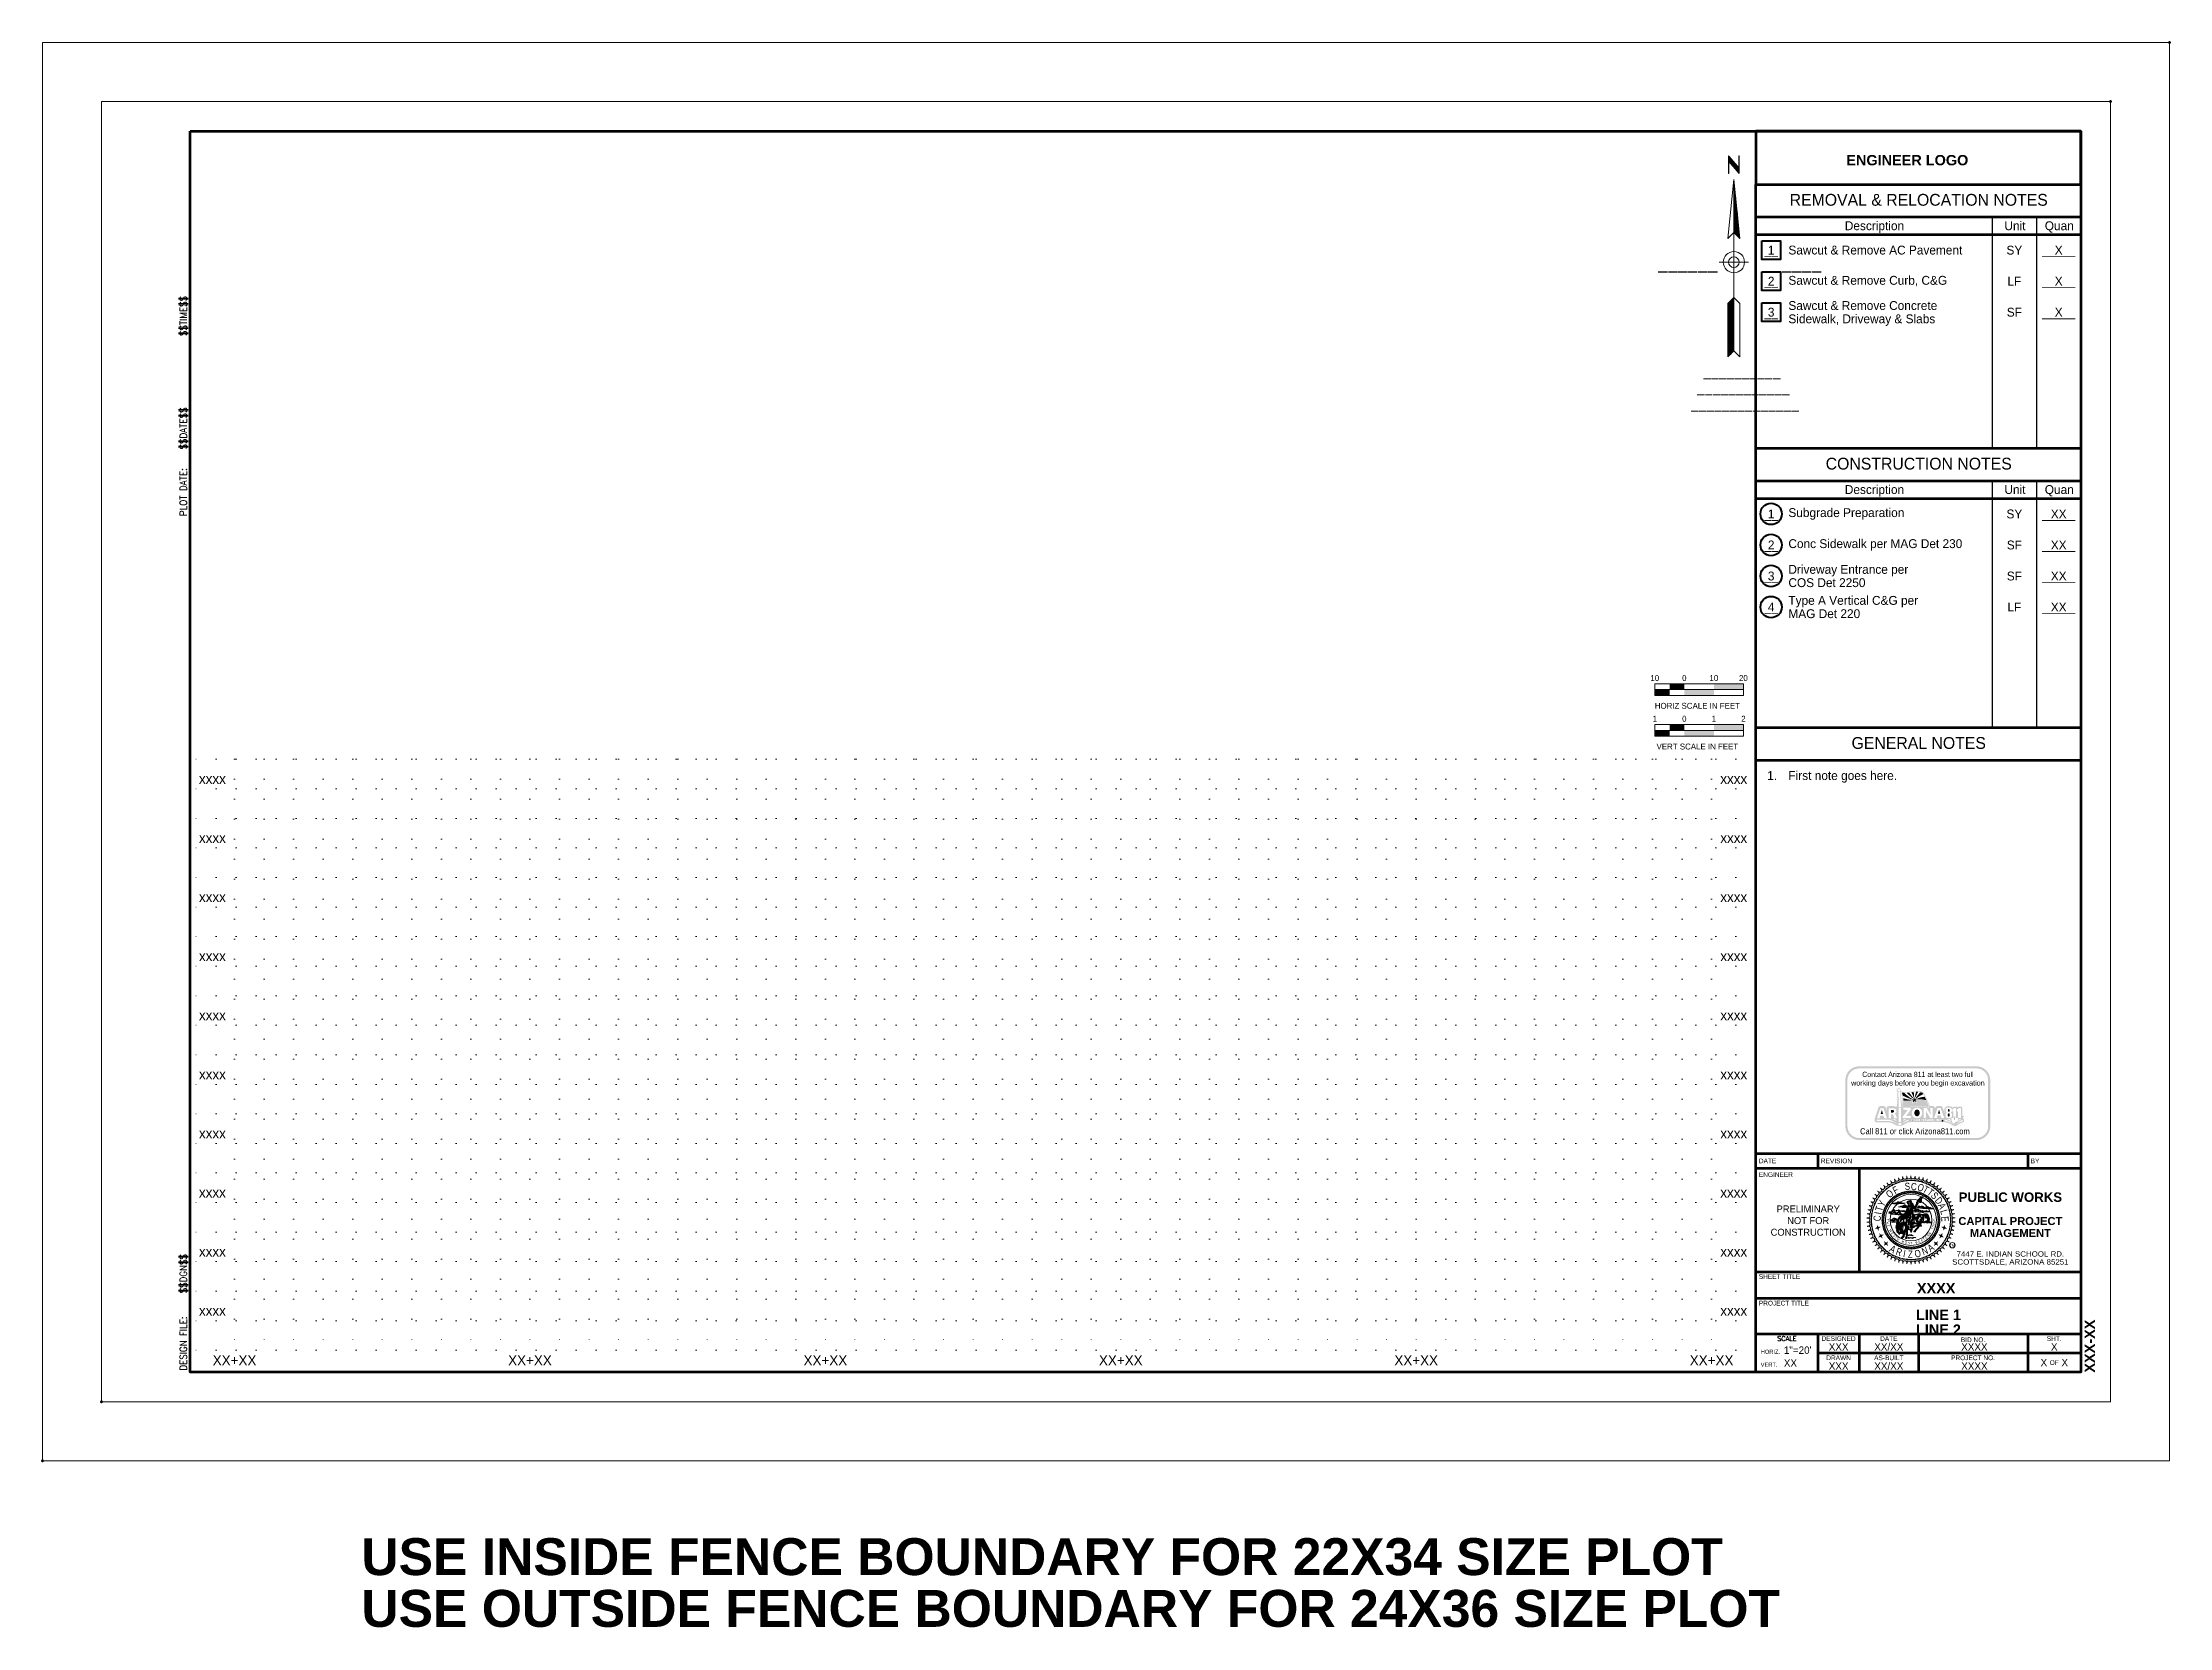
# Model space of a CAD drawing. Header units: feet. Extents: x 715168 to 716636, y 927703 to 928239.
# Drawn here: x 715168 to 715888, y 927703 to 928239 of the extents above; entities that cross this region are included whole.
import ezdxf
from ezdxf.enums import TextEntityAlignment as Align

# ---------------------------------------------------------------- set-up
doc = ezdxf.new("R2010")
doc.units = ezdxf.units.FT
doc.header["$MEASUREMENT"] = 0
doc.linetypes.add('DGN Style 1', pattern=[6.680064, 0.011115, -6.668949])
for name, color, linetype, lineweight in [('10', 120, 'Continuous', 0), ('25', 31, 'Continuous', 0), ('36', 2, 'Continuous', 0), ('51', 30, 'Continuous', 0), ('55', 92, 'Continuous', 0), ('58', 4, 'Continuous', 0), ('60', 31, 'Continuous', 0), ('61', 151, 'Continuous', 0), ('62', 7, 'Continuous', 0), ('63', 7, 'Continuous', 0)]:
    doc.layers.add(name, color=color, linetype=linetype, lineweight=lineweight)
doc.styles.add('Style-ENGINEERING', font='ENGINEERING.shx')
doc.styles.add('Style-LOW_RES_FILLED', font='LOW_RES_FILLED.shx')
doc.styles.add('Style-simplex', font='simplex.shx')
doc.styles.add('Style-SLANTED_PROPORTIONAL', font='SLANTED_PROPORTIONAL.shx')
doc.styles.add('Style-STANDARD', font='STANDARD.shx')
doc.styles.add('Style-Swis721 BlkCn BT', font='swissck.ttf')
doc.styles.add('Style-SWISS_BOLD___AREA_FILL', font='SWISS_BOLD___AREA_FILL.shx')
doc.styles.add('Style-VERTICAL_PROPORTIONAL', font='VERTICAL_PROPORTIONAL.shx')

msp = doc.modelspace()

# ---------------------------------------------------------------- texts
at = {"layer": '10', "color": 120, "linetype": 'Continuous', "lineweight": 80, "style": 'Style-ENGINEERING', "width": 0.999999}
msp.add_text('REMOVAL & RELOCATION NOTES', height=4, dxfattribs=at).set_placement((715802.75, 928185.7), align=Align.MIDDLE_CENTER)
at = {"layer": '10', "color": 120, "linetype": 'Continuous', "lineweight": 53}
for s, style, p in [('Description', 'Style-ENGINEERING', (715787.77, 928176.92)), ('Unit', 'Style-ENGINEERING', (715835.33, 928176.92)), ('Quan', 'Style-ENGINEERING', (715850.33, 928176.92)), ('SY', 'Style-SLANTED_PROPORTIONAL', (715835.13, 928168.67)), ('_____', 'Style-SLANTED_PROPORTIONAL', (715850.13, 928168.67)), ('____', 'Style-SLANTED_PROPORTIONAL', (715850.13, 928168.67)), ('___', 'Style-SLANTED_PROPORTIONAL', (715850.13, 928168.67)), ('__', 'Style-SLANTED_PROPORTIONAL', (715850.13, 928168.67)), ('X', 'Style-SLANTED_PROPORTIONAL', (715850.13, 928168.67)), ('LF', 'Style-SLANTED_PROPORTIONAL', (715835.13, 928158.17)), ('X', 'Style-SLANTED_PROPORTIONAL', (715850.13, 928158.17)), ('_____', 'Style-SLANTED_PROPORTIONAL', (715850.13, 928158.17)), ('____', 'Style-SLANTED_PROPORTIONAL', (715850.13, 928158.17)), ('___', 'Style-SLANTED_PROPORTIONAL', (715850.13, 928158.17)), ('__', 'Style-SLANTED_PROPORTIONAL', (715850.13, 928158.17)), ('SF', 'Style-SLANTED_PROPORTIONAL', (715835.13, 928147.67)), ('_____', 'Style-SLANTED_PROPORTIONAL', (715850.13, 928147.67)), ('____', 'Style-SLANTED_PROPORTIONAL', (715850.13, 928147.67)), ('___', 'Style-SLANTED_PROPORTIONAL', (715850.13, 928147.67)), ('__', 'Style-SLANTED_PROPORTIONAL', (715850.13, 928147.67)), ('X', 'Style-SLANTED_PROPORTIONAL', (715850.13, 928147.67))]:
    msp.add_text(s, height=3, dxfattribs=dict(at, style=style)).set_placement(p, align=Align.MIDDLE_CENTER)
at = {"layer": '10', "color": 120, "linetype": 'Continuous', "lineweight": 53, "char_height": 3, "line_spacing_factor": 0.9, "style": 'Style-SLANTED_PROPORTIONAL'}
for s, insert, attachment_point in [('Sawcut & Remove AC Pavement', (715758.63, 928168.67), 4), ('Sawcut & Remove Curb, C&G', (715758.63, 928158.17), 4), ('Sawcut & Remove Concrete\\PSidewalk, Driveway & Slabs', (715758.63, 928151.42), 1)]:
    msp.add_mtext(s, dxfattribs=dict(at, insert=insert, attachment_point=attachment_point))
at = {"layer": '25', "color": 31, "linetype": 'Continuous', "lineweight": 13, "style": 'Style-VERTICAL_PROPORTIONAL'}
for s, p in [('10', (715713.4, 928022.85)), ('0', (715723.4, 928022.85)), ('10', (715733.4, 928022.85)), ('20', (715743.4, 928022.85)), ('1', (715713.4, 928009.07)), ('0', (715723.4, 928009.07)), ('1', (715733.4, 928009.07)), ('2', (715743.4, 928009.07))]:
    msp.add_text(s, height=2, dxfattribs=at).set_placement(p, align=Align.CENTER)
for s, p in [('HORIZ SCALE IN FEET', (715727.82, 928014.45)), ('VERT SCALE IN FEET', (715727.82, 928000.67))]:
    msp.add_text(s, height=2, dxfattribs=at).set_placement(p, align=Align.MIDDLE_CENTER)
at = {"layer": '36', "color": 2, "linetype": 'Continuous', "lineweight": 80, "style": 'Style-ENGINEERING', "width": 0.999999}
msp.add_text('CONSTRUCTION NOTES', height=4, dxfattribs=at).set_placement((715802.75, 928096.41), align=Align.MIDDLE_CENTER)
at = {"layer": '36', "color": 2, "linetype": 'Continuous', "lineweight": 53}
for s, style, p in [('Description', 'Style-ENGINEERING', (715787.77, 928087.64)), ('Unit', 'Style-ENGINEERING', (715835.33, 928087.64)), ('Quan', 'Style-ENGINEERING', (715850.33, 928087.64)), ('SY', 'Style-SLANTED_PROPORTIONAL', (715835.13, 928079.38)), ('XX', 'Style-SLANTED_PROPORTIONAL', (715850.13, 928079.38)), ('_____', 'Style-SLANTED_PROPORTIONAL', (715850.13, 928079.38)), ('____', 'Style-SLANTED_PROPORTIONAL', (715850.13, 928079.38)), ('___', 'Style-SLANTED_PROPORTIONAL', (715850.13, 928079.38)), ('_', 'Style-SLANTED_PROPORTIONAL', (715850.13, 928079.38)), ('SF', 'Style-SLANTED_PROPORTIONAL', (715835.13, 928068.88)), ('_____', 'Style-SLANTED_PROPORTIONAL', (715850.13, 928068.88)), ('____', 'Style-SLANTED_PROPORTIONAL', (715850.13, 928068.88)), ('___', 'Style-SLANTED_PROPORTIONAL', (715850.13, 928068.88)), ('XX', 'Style-SLANTED_PROPORTIONAL', (715850.13, 928068.88)), ('_', 'Style-SLANTED_PROPORTIONAL', (715850.13, 928068.88)), ('SF', 'Style-SLANTED_PROPORTIONAL', (715835.13, 928058.38)), ('XX', 'Style-SLANTED_PROPORTIONAL', (715850.13, 928058.38)), ('_____', 'Style-SLANTED_PROPORTIONAL', (715850.13, 928058.38)), ('____', 'Style-SLANTED_PROPORTIONAL', (715850.13, 928058.38)), ('___', 'Style-SLANTED_PROPORTIONAL', (715850.13, 928058.38)), ('_', 'Style-SLANTED_PROPORTIONAL', (715850.13, 928058.38)), ('LF', 'Style-SLANTED_PROPORTIONAL', (715835.13, 928047.88)), ('_____', 'Style-SLANTED_PROPORTIONAL', (715850.13, 928047.88)), ('____', 'Style-SLANTED_PROPORTIONAL', (715850.13, 928047.88)), ('___', 'Style-SLANTED_PROPORTIONAL', (715850.13, 928047.88)), ('XX', 'Style-SLANTED_PROPORTIONAL', (715850.13, 928047.88)), ('_', 'Style-SLANTED_PROPORTIONAL', (715850.13, 928047.88))]:
    msp.add_text(s, height=3, dxfattribs=dict(at, style=style)).set_placement(p, align=Align.MIDDLE_CENTER)
at = {"layer": '36', "color": 2, "linetype": 'Continuous', "lineweight": 0, "style": 'Style-SWISS_BOLD___AREA_FILL'}
msp.add_text('USE INSIDE FENCE BOUNDARY FOR 22X34 SIZE PLOT', height=12.5, dxfattribs=at).set_placement((715275.56, 927720.24))
at = {"layer": '36', "color": 2, "linetype": 'Continuous', "lineweight": 53, "char_height": 3, "line_spacing_factor": 0.9, "style": 'Style-SLANTED_PROPORTIONAL'}
for s, insert, attachment_point in [('Subgrade Preparation', (715758.63, 928079.38), 4), ('Conc Sidewalk per MAG Det 230', (715758.63, 928068.88), 4), ('Driveway Entrance per\\PCOS Det 2250\\P', (715758.63, 928062.13), 1), ('Type A Vertical C&G per\\PMAG Det 220', (715758.63, 928051.63), 1)]:
    msp.add_mtext(s, dxfattribs=dict(at, insert=insert, attachment_point=attachment_point))
at = {"layer": '51', "color": 30, "linetype": 'Continuous', "lineweight": 80, "style": 'Style-VERTICAL_PROPORTIONAL'}
for s, p in [('xxxx', (715225.13, 927989.74)), ('xxxx', (715740.13, 927989.74)), ('xxxx', (715225.13, 927969.74)), ('xxxx', (715740.13, 927969.74)), ('xxxx', (715225.13, 927949.74)), ('xxxx', (715740.13, 927949.74)), ('xxxx', (715225.13, 927929.74)), ('xxxx', (715740.13, 927929.74)), ('xxxx', (715225.13, 927909.74)), ('xxxx', (715740.13, 927909.74)), ('xxxx', (715225.13, 927889.74)), ('xxxx', (715740.13, 927889.74)), ('xxxx', (715225.13, 927869.74)), ('xxxx', (715740.13, 927869.74)), ('xxxx', (715225.13, 927849.74)), ('xxxx', (715740.13, 927849.74)), ('xxxx', (715225.13, 927829.74)), ('xxxx', (715740.13, 927829.74)), ('xxxx', (715225.13, 927809.74)), ('xxxx', (715740.13, 927809.74)), ('XX+XX', (715232.63, 927792.94)), ('XX+XX', (715332.63, 927792.94)), ('XX+XX', (715432.63, 927792.94)), ('XX+XX', (715532.63, 927792.94)), ('XX+XX', (715632.63, 927792.94)), ('XX+XX', (715732.63, 927792.94))]:
    msp.add_text(s, height=3.4, dxfattribs=at).set_placement(p, align=Align.MIDDLE_CENTER)
at = {"layer": '55', "color": 92, "linetype": 'Continuous', "lineweight": 80, "style": 'Style-ENGINEERING', "width": 0.999999}
msp.add_text('GENERAL NOTES', height=4, dxfattribs=at).set_placement((715802.75, 928001.87), align=Align.MIDDLE_CENTER)
at = {"layer": '55', "color": 92, "linetype": 'Continuous', "lineweight": 53, "style": 'Style-SLANTED_PROPORTIONAL'}
msp.add_text('1.', height=3, dxfattribs=at).set_placement((715754.79, 927992.35), align=Align.TOP_RIGHT)
at = {"layer": '55', "color": 92, "linetype": 'Continuous', "lineweight": 53, "insert": (715758.63, 927992.35), "char_height": 3, "attachment_point": 1, "line_spacing_factor": 0.9, "style": 'Style-SLANTED_PROPORTIONAL'}
msp.add_mtext('First note goes here.', dxfattribs=at)
at = {"layer": '61', "color": 151, "linetype": 'Continuous', "lineweight": 40, "style": 'Style-VERTICAL_PROPORTIONAL'}
for s, p in [('XX    ', (715757.09, 927790.78)), ('1"=20\'', (715757.09, 927795.13))]:
    msp.add_text(s, height=2.5, dxfattribs=at).set_placement(p)
for s, p in [('XXX', (715775.63, 927796.24)), ('XXX', (715775.63, 927789.74)), ('XX/XX', (715792.63, 927796.24)), ('XX/XX', (715792.63, 927789.74)), ('      XXXX     ', (715821.13, 927796.24)), ('      XXXX     ', (715821.13, 927789.74)), ('   X   ', (715848.63, 927796.24))]:
    msp.add_text(s, height=2.5, dxfattribs=at).set_placement(p, align=Align.CENTER)
msp.add_text('  X', height=2.5, dxfattribs=at).set_placement((715846.22, 927792.17), align=Align.MIDDLE_RIGHT)
msp.add_text('X  ', height=2.5, dxfattribs=at).set_placement((715851.07, 927792.17), align=Align.MIDDLE_LEFT)
at = {"layer": '61', "color": 151, "linetype": 'Continuous', "lineweight": 13, "insert": (715765.34, 927840.21), "char_height": 2.3622, "attachment_point": 5, "line_spacing_factor": 0.999999, "style": 'Style-VERTICAL_PROPORTIONAL'}
msp.add_mtext('PRELIMINARY\\PNOT FOR\\PCONSTRUCTION', dxfattribs=at)
at = {"layer": '61', "color": 151, "linetype": 'Continuous', "lineweight": 0, "char_height": 3.5, "attachment_point": 8, "line_spacing_factor": 0.857143, "style": 'Style-SWISS_BOLD___AREA_FILL'}
for s, insert in [('        XXXX        ', (715803.21, 927815.57)), ('          LINE 1          \\P          LINE 2          ', (715802.63, 927801.57))]:
    msp.add_mtext(s, dxfattribs=dict(at, insert=insert))
at = {"layer": '62', "color": 7, "linetype": 'Continuous', "lineweight": 0, "style": 'Style-SWISS_BOLD___AREA_FILL'}
msp.add_text('ENGINEER LOGO', height=3.5, dxfattribs=at).set_placement((715798.89, 928197.37), align=Align.CENTER)
at = {"layer": '62', "color": 7, "linetype": 'Continuous', "lineweight": 0, "style": 'Style-STANDARD'}
for s, height, p in [('$$TIME$$', 2.362, (715215.27, 928139.6)), ('$$DATE$$', 2.362, (715215.27, 928101.22)), ('PLOT DATE:', 2.362, (715215.27, 928078.64)), ('$$DGN$$', 2.362, (715215.27, 927815.62)), ('DESIGN FILE:', 2.3622, (715215.27, 927789.45))]:
    msp.add_text(s, height=height, rotation=90, dxfattribs=at).set_placement(p, align=Align.MIDDLE_LEFT)
at = {"layer": '62', "color": 7, "linetype": 'Continuous', "lineweight": 13, "style": 'Style-VERTICAL_PROPORTIONAL'}
for s, p in [('DATE', (715748.63, 927860.42)), ('REVISION', (715769.63, 927860.42)), ('BY', (715840.63, 927860.42)), ('ENGINEER', (715748.63, 927855.79)), ('SHEET TITLE', (715748.63, 927821.29)), ('PROJECT TITLE', (715748.63, 927812.29))]:
    msp.add_text(s, height=1.6, dxfattribs=at).set_placement(p, align=Align.MIDDLE_LEFT)
at = {"layer": '62', "color": 7, "linetype": 'Continuous', "lineweight": 0}
for s, height, rotation, style, width, p in [('O', 2.46, 38.26605, 'Style-LOW_RES_FILLED', 0.816303, (715793.66, 927848.34)), ('F', 2.46, 28.53558, 'Style-LOW_RES_FILLED', 0.816303, (715795.48, 927849.49)), ('S', 2.46, 2.92842, 'Style-LOW_RES_FILLED', 0.816303, (715798.98, 927850.59)), ('C', 2.46, 356.59484, 'Style-LOW_RES_FILLED', 0.816303, (715801.02, 927850.52)), ('O', 2.46, 340.20866, 'Style-LOW_RES_FILLED', 0.816303, (715803.02, 927850.24)), ('T', 2.46, 329.79441, 'Style-LOW_RES_FILLED', 0.816303, (715804.54, 927849.67)), ('T', 2.46, 322.58276, 'Style-LOW_RES_FILLED', 0.816303, (715806, 927848.81)), ('S', 2.46, 311.84749, 'Style-LOW_RES_FILLED', 0.816303, (715807.25, 927847.85)), ('I', 2.46, 80.59497, 'Style-LOW_RES_FILLED', 0.816303, (715790.17, 927842.56)), ('T', 2.46, 74.23986, 'Style-LOW_RES_FILLED', 0.816303, (715790.55, 927843.95)), ('Y', 2.46, 62.00816, 'Style-LOW_RES_FILLED', 0.816303, (715791.3, 927845.45)), ('D', 2.46, 308.79257, 'Style-LOW_RES_FILLED', 0.816303, (715808.64, 927846.19)), ('A', 2.46, 295.30851, 'Style-LOW_RES_FILLED', 0.816303, (715809.53, 927844.63)), ('L', 2.46, 285.9036, 'Style-LOW_RES_FILLED', 0.816303, (715810.19, 927842.78)), ('C', 2.46, 85.17971, 'Style-LOW_RES_FILLED', 0.816303, (715789.9, 927840.9)), ('T', 0.753, 270, 'Style-ENGINEERING', 0.800027, (715791.88, 927840.52)), ('H', 0.753, 279.24783, 'Style-ENGINEERING', 0.800027, (715791.93, 927839.46)), ('E', 0.753, 283.49919, 'Style-ENGINEERING', 0.800027, (715792.15, 927838.4)), ('W', 0.753, 298.70635, 'Style-ENGINEERING', 0.800027, (715792.9, 927836.58)), ('E', 0.753, 304.78629, 'Style-ENGINEERING', 0.800027, (715793.49, 927835.64)), ('S', 0.753, 312.90041, 'Style-ENGINEERING', 0.800027, (715794.15, 927834.84)), ('R', 0.753, 46.26853, 'Style-ENGINEERING', 0.800027, (715806.2, 927834.95)), ('N', 0.753, 57.48934, 'Style-ENGINEERING', 0.800027, (715806.82, 927835.68)), ('T', 0.753, 68.31165, 'Style-ENGINEERING', 0.800027, (715807.78, 927837.35)), ('O', 0.753, 82.78524, 'Style-ENGINEERING', 0.800027, (715808.09, 927838.29)), ('W', 0.753, 79.74973, 'Style-ENGINEERING', 0.800027, (715808.22, 927839.23)), ('N', 0.753, 86.51526, 'Style-ENGINEERING', 0.800027, (715808.3, 927840.29)), ('E', 2.46, 272.92937, 'Style-LOW_RES_FILLED', 0.816303, (715810.41, 927840.73)), ('A', 2.46, 330.59714, 'Style-LOW_RES_FILLED', 0.816303, (715793.34, 927829.5)), ("T'", 0.753, 315.28739, 'Style-ENGINEERING', 0.800027, (715794.83, 927834.18)), ('R', 2.46, 341.1372, 'Style-LOW_RES_FILLED', 0.816303, (715795.7, 927828.46)), ('S', 0.753, 317.28553, 'Style-ENGINEERING', 0.800027, (715795.51, 927833.63)), ('M', 0.753, 340.84972, 'Style-ENGINEERING', 0.800027, (715797.28, 927832.74)), ('I', 2.46, 349.61316, 'Style-LOW_RES_FILLED', 0.816303, (715797.71, 927827.9)), ('O', 0.753, 342.04411, 'Style-ENGINEERING', 0.800027, (715798.29, 927832.43)), ('Z', 2.46, 359.01583, 'Style-LOW_RES_FILLED', 0.816303, (715799.9, 927827.64)), ('S', 0.753, 352.90289, 'Style-ENGINEERING', 0.800027, (715799.39, 927832.25)), ('T', 0.753, 0.31191, 'Style-ENGINEERING', 0.800027, (715800.3, 927832.2)), ('O', 2.46, 15.1326, 'Style-LOW_RES_FILLED', 0.816303, (715802.72, 927827.88)), ('W', 0.753, 12.511, 'Style-ENGINEERING', 0.800027, (715802.15, 927832.45)), ('E', 0.753, 21.77155, 'Style-ENGINEERING', 0.800027, (715803.12, 927832.76)), ('S', 0.753, 28.19199, 'Style-ENGINEERING', 0.800027, (715803.99, 927833.18)), ('N', 2.46, 21.04276, 'Style-LOW_RES_FILLED', 0.816303, (715805.24, 927828.81)), ('T', 0.753, 34.41885, 'Style-ENGINEERING', 0.800027, (715804.73, 927833.64)), ('E', 0.753, 42.15822, 'Style-ENGINEERING', 0.800027, (715805.47, 927834.23)), ('A', 2.46, 32.76188, 'Style-LOW_RES_FILLED', 0.816303, (715807.46, 927829.99))]:
    msp.add_text(s, height=height, rotation=rotation, dxfattribs=dict(at, style=style, width=width)).set_placement(p, align=Align.CENTER)
at = {"layer": '62', "color": 7, "linetype": 'Continuous', "lineweight": 13}
for s, height, style, p in [('TM', 0.826, 'Style-LOW_RES_FILLED', (715814.09, 927831.86)), ('OF', 1.6, 'Style-VERTICAL_PROPORTIONAL', (715848.63, 927792.17))]:
    msp.add_text(s, height=height, dxfattribs=dict(at, style=style)).set_placement(p, align=Align.MIDDLE_CENTER)
at = {"layer": '62', "color": 7, "linetype": 'Continuous', "lineweight": 0, "style": 'Style-SWISS_BOLD___AREA_FILL'}
msp.add_text('XXX-XX', height=3.5, rotation=90, dxfattribs=at).set_placement((715858.88, 927788.77), align=Align.TOP_LEFT)
at = {"layer": '62', "color": 7, "linetype": 'Continuous', "lineweight": 13}
for s, height, style, p in [('SCALE', 1.605, 'Style-simplex', (715758.13, 927799.49)), ('DESIGNED', 1.6, 'Style-VERTICAL_PROPORTIONAL', (715775.63, 927799.49)), ('DATE', 1.6, 'Style-VERTICAL_PROPORTIONAL', (715792.63, 927799.49)), ('SHT.', 1.6, 'Style-VERTICAL_PROPORTIONAL', (715848.63, 927799.49)), ('DRAWN', 1.6, 'Style-VERTICAL_PROPORTIONAL', (715775.63, 927792.99)), ('AS-BUILT', 1.6, 'Style-VERTICAL_PROPORTIONAL', (715792.63, 927792.99)), ('PROJECT NO.', 1.6, 'Style-VERTICAL_PROPORTIONAL', (715821.13, 927792.99))]:
    msp.add_text(s, height=height, dxfattribs=dict(at, style=style)).set_placement(p, align=Align.CENTER)
at = {"layer": '62', "color": 7, "linetype": 'Continuous', "lineweight": 13, "style": 'Style-VERTICAL_PROPORTIONAL'}
for s, p in [('VERT.', (715749.26, 927790.78)), ('HORIZ.', (715749.26, 927795.13))]:
    msp.add_text(s, height=1.4, dxfattribs=at).set_placement(p)
at = {"layer": '62', "color": 7, "linetype": 'Continuous', "lineweight": 0, "style": 'Style-SWISS_BOLD___AREA_FILL'}
msp.add_text('USE OUTSIDE FENCE BOUNDARY FOR 24X36 SIZE PLOT', height=12.5, dxfattribs=at).set_placement((715275.56, 927702.73))
at = {"layer": '62', "color": 7, "linetype": 'Continuous', "lineweight": 0, "attachment_point": 8, "line_spacing_factor": 0.9, "style": 'Style-SWISS_BOLD___AREA_FILL'}
for s, insert, char_height in [('\\PPUBLIC WORKS', (715833.77, 927846.51), 3.2), ('CAPITAL PROJECT\\PMANAGEMENT', (715833.77, 927834.63), 2.7)]:
    msp.add_mtext(s, dxfattribs=dict(at, insert=insert, char_height=char_height))
at = {"layer": '62', "color": 7, "linetype": 'Continuous', "lineweight": 30, "insert": (715833.77, 927825), "char_height": 1.8, "attachment_point": 8, "line_spacing_factor": 0.9, "style": 'Style-VERTICAL_PROPORTIONAL'}
msp.add_mtext('\\W1.111111x;7447 E. INDIAN SCHOOL RD.\\PSCOTTSDALE, ARIZONA 85251', dxfattribs=at)
at = {"layer": '62', "color": 7, "linetype": 'Continuous', "lineweight": 13, "insert": (715821.13, 927799.06), "char_height": 1.6, "attachment_point": 8, "line_spacing_factor": 1.1625, "style": 'Style-VERTICAL_PROPORTIONAL'}
msp.add_mtext('BID NO.', dxfattribs=at)

# ---------------------------------------------------------------- blocks, each defined once
blk = doc.blocks.new('NOTCIR')
at = {"layer": '36', "color": 2, "linetype": 'Continuous', "lineweight": 40}
blk.add_circle((0, 0), 18.1, dxfattribs=at)
at = {"layer": '36', "color": 2, "linetype": 'Continuous', "lineweight": 40, "style": 'Style-VERTICAL_PROPORTIONAL'}
for tag in ['NOTCIR_77159', 'NOTCIR_77160']:
    blk.add_attdef(tag, text='', height=15, dxfattribs=at).set_placement((0, 0), align=Align.MIDDLE_CENTER)
blk = doc.blocks.new('NOTBOX')
at = {"layer": '10', "color": 120, "linetype": 'Continuous', "lineweight": 40, "flags": 128}
blk.add_lwpolyline([(-15.8, 15.8), (15.8, 15.8), (15.8, -15.8), (-15.8, -15.8)], close=True, dxfattribs=at)
at = {"layer": '10', "color": 120, "linetype": 'Continuous', "lineweight": 40, "style": 'Style-VERTICAL_PROPORTIONAL'}
for tag in ['NOTBOX_77207', 'NOTBOX_77208']:
    blk.add_attdef(tag, text='', height=15, dxfattribs=at).set_placement((0, 0), align=Align.MIDDLE_CENTER)
blk = doc.blocks.new('NORTHA')
at = {"layer": '25', "color": 31, "linetype": 'Continuous', "lineweight": 13}
for q in [(0, 25), (0, -25)]:
    blk.add_line((0, 0), q, dxfattribs=at)
at = {"layer": '25', "color": 31, "linetype": 'Continuous', "lineweight": 0}
blk.add_line((-145, 0), (-42.9, 0), dxfattribs=at)
at = {"layer": '25', "color": 31, "linetype": 'Continuous', "lineweight": 13, "flags": 128}
for points in [[(50, 0), (40, 10), (140, 0), (40, -10), (40.8, -9.2), (47.6, -9.2), (60.8, -7.9), (42.1, -7.9), (43.4, -6.6), (74, -6.6), (87.2, -5.3), (44.7, -5.3), (46.4, -4), (100.4, -4), (113.6, -2.6), (47.4, -2.6), (48.7, -1.3), (126.8, -1.3), (140, 0), (50, 0), (40, -10), (50, 0), (-150, 0), (-160, -10), (-70, -10), (-60, 0), (-70, 10), (-160, 10), (-150, 0), (-150.8, 0.8), (-60.8, 0.8), (-62.1, 2.1), (-152.1, 2.1), (-153.4, 3.4), (-63.4, 3.4), (-64.7, 4.7), (-154.7, 4.7), (-156, 6), (-66, 6), (-67.4, 7.4), (-157.4, 7.4), (-158.7, 8.7), (-68.7, 8.7)], [(159.7, -8.4), (180, -8.4), (180, -9), (150, -9), (151.5, -7.7), (160.5, -7.7), (162.1, -6.4), (153.1, -6.4), (154.6, -5), (163.6, -5), (165.2, -3.7), (156.2, -3.7), (157.7, -2.4), (166.7, -2.4), (168.2, -1.1), (159.2, -1.1), (160.8, 0.2), (169.8, 0.2), (171.3, 1.6), (162.3, 1.6), (163.9, 2.9), (172.9, 2.9), (174.4, 4.2), (165.4, 4.2), (166.9, 5.5), (175.9, 5.5), (177.5, 6.8), (168.5, 6.8), (170, 8.2), (179, 8.2), (180, 9), (150, 9), (150, 8.4), (170.3, 8.4), (150, -9), (159, -9), (179, 8.2)]]:
    blk.add_lwpolyline(points, dxfattribs=at)
for points in [[(-150, 0), (-160, 10), (-70, 10), (-60, 0)], [(170.3, 8.4), (179, 8.2), (159, -9), (150, -9)], [(50, 0), (40, -10), (140, 0)]]:
    blk.add_lwpolyline(points, close=True, dxfattribs=at)
at = {"layer": '25', "color": 31, "linetype": 'Continuous', "lineweight": 13}
for radius in [18, 9]:
    blk.add_circle((0, 0), radius, dxfattribs=at)
at = {"layer": '25', "color": 31, "linetype": 'Continuous', "lineweight": 80, "style": 'Style-SLANTED_PROPORTIONAL', "width": 0.999974}
blk.add_attdef('NORTHA_77276', text='', height=22.5, rotation=269.9999, dxfattribs=at).set_placement((0, 27.8), align=Align.MIDDLE_RIGHT)
at = {"layer": '25', "color": 31, "linetype": 'Continuous', "lineweight": 53, "style": 'Style-SLANTED_PROPORTIONAL'}
for tag, rotation, width, p in [('NORTHA_77278', 269.9999, 1.000043, (-193, -13.6)), ('NORTHA_77279', 270, 0.999989, (-248, -18.8)), ('NORTHA_77280', 270.0001, 0.999989, (-220.5, -16.2))]:
    blk.add_attdef(tag, text='', height=17.5, rotation=rotation, dxfattribs=dict(at, width=width)).set_placement(p, align=Align.CENTER)
at = {"layer": '25', "color": 31, "linetype": 'Continuous', "lineweight": 80, "style": 'Style-SLANTED_PROPORTIONAL', "width": 0.999983}
blk.add_attdef('NORTHA_77277', text='', height=22.5, rotation=269.9998, dxfattribs=at).set_placement((0, -47.5), align=Align.MIDDLE_LEFT)
blk = doc.blocks.new('Blue Stake')
h = blk.add_hatch(color=256)
h.paths.add_polyline_path([(-32.73, -10.38, 0.414214), (-26.5, -16.61), (26.46, -16.61, 0.414214), (32.69, -10.38), (32.69, 10.46, 0.414214), (26.46, 16.69), (-26.5, 16.69, 0.414214), (-32.73, 10.46)])
h.paths.add_polyline_path([(-31.78, 10.44, -0.414214), (-26.47, 15.74), (26.44, 15.74, -0.414214), (31.74, 10.44), (31.74, -10.36, -0.414214), (26.44, -15.66), (-26.47, -15.66, -0.414214), (-31.78, -10.36)], flags=16)
h = blk.add_hatch(color=256)
edge = h.paths.add_edge_path()
edge.add_spline(control_points=[(-18.72, -8.6), (-18.72, -8.6), (-13.34, -8.6), (-13.23, -8.61), (-13.15, -8.62), (-13.08, -8.62), (-12.98, -8.63), (-12.86, -8.64), (-12.78, -8.65), (-12.59, -8.69), (-12.51, -8.71), (-12.37, -8.74), (-12.24, -8.77), (-12.08, -8.82), (-11.89, -8.88), (-11.75, -8.93), (-11.62, -8.98), (-11.51, -9.03), (-11.33, -9.11), (-11.23, -9.17), (-11.19, -9.19), (-11.15, -9.21), (-11.11, -9.23), (-11.08, -9.25), (-10.97, -9.31), (-10.84, -9.38), (-10.71, -9.46), (-10.65, -9.49), (-10.6, -9.52), (-10.54, -9.55), (-10.51, -9.57), (-10.39, -9.63), (-10.26, -9.7), (-10.12, -9.77), (-10.01, -9.82), (-9.9, -9.87), (-9.77, -9.92), (-9.73, -9.94), (-9.64, -9.98), (-9.54, -10.01), (-9.41, -10.06), (-9.33, -10.08), (-9.26, -10.1), (-9.19, -10.12), (-9.13, -10.13), (-9.05, -10.15), (-9.03, -10.16), (-9, -10.17), (-8.97, -10.17), (-8.93, -10.18), (-8.89, -10.19), (-8.85, -10.19), (-8.81, -10.2), (-8.75, -10.21), (-8.69, -10.22), (-8.64, -10.23), (-8.58, -10.23), (-8.56, -10.23), (-8.47, -10.24), (-8.38, -10.24), (-8.3, -10.25), (-8.17, -10.25), (-8.08, -10.24), (-8.03, -10.24), (-7.98, -10.24), (-7.92, -10.23), (-7.88, -10.23), (-7.86, -10.22)], knot_values=[0, 0, 0, 0, 0.015504, 0.031008, 0.046512, 0.062016, 0.077519, 0.093023, 0.108527, 0.124031, 0.139535, 0.155039, 0.170543, 0.186047, 0.20155, 0.217054, 0.232558, 0.248062, 0.263566, 0.27907, 0.294574, 0.310078, 0.325581, 0.341085, 0.356589, 0.372093, 0.387597, 0.403101, 0.418605, 0.434109, 0.449612, 0.465116, 0.48062, 0.496124, 0.511628, 0.527132, 0.542636, 0.55814, 0.573643, 0.589147, 0.604651, 0.620155, 0.635659, 0.651163, 0.666667, 0.682171, 0.697674, 0.713178, 0.728682, 0.744186, 0.75969, 0.775194, 0.790698, 0.806202, 0.821705, 0.837209, 0.852713, 0.868217, 0.883721, 0.899225, 0.914729, 0.930233, 0.945736, 0.96124, 0.976744, 0.992248, 1, 1, 1, 1], degree=3, periodic=0)
edge.add_spline(control_points=[(-7.86, -10.22), (-7.85, -10.22), (-7.8, -10.22), (-7.73, -10.2), (-7.65, -10.19), (-7.63, -10.18), (-7.55, -10.17), (-7.49, -10.16), (-7.43, -10.14), (-7.36, -10.13), (-7.3, -10.11), (-7.24, -10.09), (-7.16, -10.06), (-7.11, -10.05), (-7.05, -10.02), (-6.97, -9.99), (-6.89, -9.96), (-6.81, -9.93), (-6.65, -9.85), (-6.56, -9.8), (-6.31, -9.67), (-6.24, -9.62), (-6.17, -9.58), (-6.09, -9.53), (-6.02, -9.49), (-5.91, -9.41), (-5.88, -9.4), (-5.86, -9.38), (-5.8, -9.34), (-5.73, -9.29), (-5.64, -9.22), (-5.57, -9.17), (-5.5, -9.13), (-5.47, -9.1), (-5.43, -9.08), (-5.41, -9.06), (-5.37, -9.04), (-5.33, -9.02), (-5.3, -8.99), (-5.27, -8.98), (-5.23, -8.96), (-5.18, -8.93), (-5.14, -8.91), (-5.11, -8.9), (-5.06, -8.87), (-5.02, -8.85), (-4.98, -8.84), (-4.94, -8.82), (-4.87, -8.79), (-4.81, -8.77), (-4.77, -8.75), (-4.73, -8.74), (-4.69, -8.73), (-4.63, -8.71), (-4.58, -8.69), (-4.53, -8.68), (-4.49, -8.67), (-4.44, -8.66), (-4.38, -8.64), (-4.31, -8.63), (-4.21, -8.61), (-4.13, -8.59), (-4.04, -8.58), (-3.96, -8.56), (-3.92, -8.56), (-3.79, -8.54), (-3.69, -8.53), (-3.61, -8.53)], knot_values=[0, 0, 0, 0, 0.007752, 0.023256, 0.03876, 0.054264, 0.069767, 0.085271, 0.100775, 0.116279, 0.131783, 0.147287, 0.162791, 0.178295, 0.193798, 0.209302, 0.224806, 0.24031, 0.255814, 0.271318, 0.286822, 0.302326, 0.317829, 0.333333, 0.348837, 0.364341, 0.379845, 0.395349, 0.410853, 0.426357, 0.44186, 0.457364, 0.472868, 0.488372, 0.503876, 0.51938, 0.534884, 0.550388, 0.565891, 0.581395, 0.596899, 0.612403, 0.627907, 0.643411, 0.658915, 0.674419, 0.689922, 0.705426, 0.72093, 0.736434, 0.751938, 0.767442, 0.782946, 0.79845, 0.813953, 0.829457, 0.844961, 0.860465, 0.875969, 0.891473, 0.906977, 0.922481, 0.937984, 0.953488, 0.968992, 0.984496, 1, 1, 1, 1], degree=3, periodic=0)
edge.add_spline(control_points=[(-3.61, -8.53), (-3.51, -8.52), (-3.38, -8.51), (-3.33, -8.51), (-3.31, -8.51)], knot_values=[0, 0, 0, 0, 0.5, 1, 1, 1, 1], degree=3, periodic=0)
edge.add_line((-3.31, -8.51), (9.5, -8.52))
edge.add_spline(control_points=[(9.5, -8.52), (12.06, -8.52), (12.07, -8.52), (12.12, -8.52), (12.16, -8.52), (12.23, -8.53), (12.3, -8.54), (12.38, -8.55), (12.5, -8.57), (12.58, -8.59), (12.67, -8.6)], knot_values=[0, 0, 0, 0, 0.125, 0.25, 0.375, 0.5, 0.625, 0.75, 0.875, 1, 1, 1, 1], degree=3, periodic=0)
edge.add_spline(control_points=[(12.67, -8.6), (12.72, -8.61), (12.86, -8.64), (13.03, -8.68), (13.16, -8.71), (13.36, -8.76), (13.53, -8.81), (13.63, -8.85), (13.78, -8.9), (13.92, -8.95), (14.05, -9), (14.2, -9.07), (14.24, -9.08), (14.32, -9.12), (14.42, -9.17), (14.5, -9.21), (14.58, -9.25), (14.66, -9.3), (14.73, -9.34), (14.8, -9.38), (14.89, -9.43), (14.95, -9.47), (15.03, -9.52), (15.09, -9.56), (15.17, -9.61), (15.31, -9.7), (15.48, -9.81), (15.58, -9.87), (15.69, -9.93), (15.8, -9.99), (15.94, -10.06), (16.12, -10.12), (16.26, -10.16), (16.38, -10.18), (16.52, -10.2), (16.61, -10.21), (16.69, -10.21), (16.81, -10.2), (16.92, -10.19), (17.08, -10.18), (17.21, -10.15), (17.4, -10.1), (17.54, -10.04), (17.7, -9.97), (17.83, -9.89), (17.93, -9.83), (18.14, -9.67)], knot_values=[0, 0, 0, 0, 0.022727, 0.045455, 0.068182, 0.090909, 0.113636, 0.136364, 0.159091, 0.181818, 0.204545, 0.227273, 0.25, 0.272727, 0.295455, 0.318182, 0.340909, 0.363636, 0.386364, 0.409091, 0.431818, 0.454545, 0.477273, 0.5, 0.522727, 0.545455, 0.568182, 0.590909, 0.613636, 0.636364, 0.659091, 0.681818, 0.704545, 0.727273, 0.75, 0.772727, 0.795455, 0.818182, 0.840909, 0.863636, 0.886364, 0.909091, 0.931818, 0.954545, 0.977273, 1, 1, 1, 1], degree=3, periodic=0)
edge.add_spline(control_points=[(18.14, -9.67), (18.23, -9.6), (18.33, -9.52), (18.42, -9.46), (18.47, -9.41), (18.55, -9.36), (18.58, -9.33), (18.61, -9.31), (18.64, -9.29), (18.68, -9.26), (18.73, -9.23), (18.82, -9.17), (18.85, -9.15), (18.89, -9.13), (18.92, -9.11), (18.98, -9.08), (19.02, -9.06), (19.05, -9.04)], knot_values=[0, 0, 0, 0, 0.066667, 0.133333, 0.2, 0.266667, 0.333333, 0.4, 0.466667, 0.533333, 0.6, 0.666667, 0.733333, 0.8, 0.866667, 0.933333, 1, 1, 1, 1], degree=3, periodic=0)
edge.add_line((19.05, -9.04), (19.12, -9.01))
edge.add_spline(control_points=[(19.12, -9.01), (19.14, -9), (19.15, -8.99), (19.18, -8.97), (19.24, -8.95), (19.27, -8.94), (19.3, -8.92), (19.33, -8.91), (19.37, -8.89), (19.43, -8.87), (19.48, -8.85), (19.53, -8.83), (19.57, -8.82), (19.6, -8.81), (19.67, -8.79), (19.73, -8.77), (19.77, -8.76), (19.86, -8.74), (19.92, -8.72), (19.97, -8.71), (20.05, -8.69), (20.1, -8.68), (20.13, -8.68), (20.15, -8.67), (20.18, -8.67), (20.19, -8.67), (20.21, -8.66), (20.22, -8.66), (20.24, -8.66), (20.27, -8.65), (20.3, -8.65), (20.32, -8.64), (20.35, -8.63), (20.38, -8.63), (20.41, -8.61), (20.45, -8.6), (20.48, -8.58), (20.5, -8.57), (20.53, -8.56), (20.55, -8.54), (20.57, -8.53), (20.59, -8.51), (20.61, -8.49), (20.63, -8.47), (20.65, -8.45), (20.66, -8.44), (20.67, -8.42), (20.68, -8.41), (20.69, -8.4), (20.7, -8.39), (20.71, -8.37), (20.72, -8.36), (20.73, -8.35), (20.74, -8.33), (20.74, -8.32), (20.75, -8.3), (20.76, -8.29), (20.77, -8.27), (20.77, -8.25), (20.78, -8.23)], knot_values=[0, 0, 0, 0, 0.017544, 0.035088, 0.052632, 0.070175, 0.087719, 0.105263, 0.122807, 0.140351, 0.157895, 0.175439, 0.192982, 0.210526, 0.22807, 0.245614, 0.263158, 0.280702, 0.298246, 0.315789, 0.333333, 0.350877, 0.368421, 0.385965, 0.403509, 0.421053, 0.438596, 0.45614, 0.473684, 0.491228, 0.508772, 0.526316, 0.54386, 0.561404, 0.578947, 0.596491, 0.614035, 0.631579, 0.649123, 0.666667, 0.684211, 0.701754, 0.719298, 0.736842, 0.754386, 0.77193, 0.789474, 0.807018, 0.824561, 0.842105, 0.859649, 0.877193, 0.894737, 0.912281, 0.929825, 0.947368, 0.964912, 0.982456, 1, 1, 1, 1], degree=3, periodic=0)
edge.add_spline(control_points=[(20.78, -8.23), (20.79, -8.22), (20.79, -8.2), (20.79, -8.19), (20.8, -8.17), (20.8, -8.16), (20.8, -8.14), (20.81, -8.13), (20.81, -8.12)], knot_values=[0, 0, 0, 0, 0.166667, 0.333333, 0.5, 0.666667, 0.833333, 1, 1, 1, 1], degree=3, periodic=0)
edge.add_spline(control_points=[(20.81, -8.12), (20.81, -8.12), (20.81, -7.4), (20.81, -7.39), (20.81, -7.39), (20.8, -7.37), (20.8, -7.35), (20.8, -7.33), (20.79, -7.3), (20.78, -7.27), (20.77, -7.24), (20.76, -7.21), (20.74, -7.19), (20.73, -7.17), (20.72, -7.15), (20.71, -7.13), (20.69, -7.09), (20.67, -7.07), (20.65, -7.05), (20.63, -7.04), (20.61, -7.01), (20.6, -7.01), (20.59, -7), (20.58, -6.99), (20.57, -6.98), (20.56, -6.97), (20.55, -6.97), (20.55, -6.96), (20.54, -6.96), (20.53, -6.95)], knot_values=[0, 0, 0, 0, 0.037037, 0.074074, 0.111111, 0.148148, 0.185185, 0.222222, 0.259259, 0.296296, 0.333333, 0.37037, 0.407407, 0.444444, 0.481481, 0.518519, 0.555556, 0.592593, 0.62963, 0.666667, 0.703704, 0.740741, 0.777778, 0.814815, 0.851852, 0.888889, 0.925926, 0.962963, 1, 1, 1, 1], degree=3, periodic=0)
edge.add_spline(control_points=[(20.53, -6.95), (20.53, -6.95), (20.53, -6.94), (20.53, -6.92), (20.52, -6.9), (20.52, -6.87), (20.51, -6.85), (20.5, -6.81), (20.49, -6.78), (20.47, -6.75), (20.46, -6.72), (20.44, -6.7), (20.43, -6.68), (20.42, -6.66), (20.38, -6.61), (20.36, -6.59), (20.34, -6.57), (20.31, -6.54), (20.28, -6.52), (20.24, -6.5), (20.21, -6.48), (20.17, -6.46), (20.15, -6.45), (20.12, -6.44), (20.1, -6.43), (20.08, -6.43), (20.07, -6.43), (20.06, -6.42), (20.05, -6.42), (20.05, -6.42)], knot_values=[0, 0, 0, 0, 0.037037, 0.074074, 0.111111, 0.148148, 0.185185, 0.222222, 0.259259, 0.296296, 0.333333, 0.37037, 0.407407, 0.444444, 0.481481, 0.518519, 0.555556, 0.592593, 0.62963, 0.666667, 0.703704, 0.740741, 0.777778, 0.814815, 0.851852, 0.888889, 0.925926, 0.962963, 1, 1, 1, 1], degree=3, periodic=0)
edge.add_line((20.05, -6.42), (20.05, -3.16))
edge.add_spline(control_points=[(20.05, -3.16), (20.05, -2.07), (20.05, -2.05), (20.05, -2.02), (20.04, -2), (20.04, -1.98), (20.03, -1.95), (20.03, -1.93), (20.02, -1.91), (20.02, -1.89), (20.01, -1.88), (20, -1.86), (19.99, -1.84), (19.98, -1.81), (19.97, -1.79), (19.96, -1.78), (19.95, -1.76), (19.94, -1.75), (19.93, -1.74), (19.91, -1.7), (19.9, -1.69), (19.89, -1.68), (19.88, -1.67), (19.86, -1.66), (19.85, -1.65), (19.84, -1.64), (19.82, -1.62), (19.81, -1.61), (19.8, -1.6), (19.79, -1.6), (19.78, -1.59), (19.77, -1.58), (19.76, -1.58), (19.75, -1.57), (19.73, -1.56), (19.71, -1.55), (19.7, -1.54), (19.68, -1.54), (19.66, -1.53), (19.65, -1.52), (19.64, -1.52), (19.62, -1.51), (19.61, -1.51), (19.59, -1.5), (19.58, -1.5), (19.57, -1.5), (19.55, -1.49), (19.51, -1.49), (19.49, -1.48), (19.47, -1.48), (19.45, -1.48), (19.42, -1.48), (19.4, -1.48), (19.4, -1.48)], knot_values=[0, 0, 0, 0, 0.019608, 0.039216, 0.058824, 0.078431, 0.098039, 0.117647, 0.137255, 0.156863, 0.176471, 0.196078, 0.215686, 0.235294, 0.254902, 0.27451, 0.294118, 0.313725, 0.333333, 0.352941, 0.372549, 0.392157, 0.411765, 0.431373, 0.45098, 0.470588, 0.490196, 0.509804, 0.529412, 0.54902, 0.568627, 0.588235, 0.607843, 0.627451, 0.647059, 0.666667, 0.686275, 0.705882, 0.72549, 0.745098, 0.764706, 0.784314, 0.803922, 0.823529, 0.843137, 0.862745, 0.882353, 0.901961, 0.921569, 0.941176, 0.960784, 0.980392, 1, 1, 1, 1], degree=3, periodic=0)
edge.add_line((19.4, -1.48), (18.63, -1.48))
edge.add_spline(control_points=[(18.63, -1.48), (18.48, -1.48), (18.46, -1.48), (18.41, -1.48), (18.36, -1.49), (18.32, -1.49), (18.29, -1.5), (18.26, -1.51), (18.22, -1.52), (18.19, -1.53), (18.16, -1.55), (18.12, -1.57), (18.09, -1.59), (18.05, -1.62), (18.02, -1.64), (17.99, -1.67), (17.97, -1.69), (17.95, -1.72), (17.93, -1.74), (17.91, -1.76), (17.89, -1.79), (17.89, -1.8), (17.88, -1.81), (17.87, -1.82), (17.87, -1.82), (17.87, -1.83)], knot_values=[0, 0, 0, 0, 0.043478, 0.086957, 0.130435, 0.173913, 0.217391, 0.26087, 0.304348, 0.347826, 0.391304, 0.434783, 0.478261, 0.521739, 0.565217, 0.608696, 0.652174, 0.695652, 0.73913, 0.782609, 0.826087, 0.869565, 0.913043, 0.956522, 1, 1, 1, 1], degree=3, periodic=0)
edge.add_spline(control_points=[(17.87, -1.83), (17.87, -1.82), (17.86, -1.82), (17.86, -1.82), (17.85, -1.8), (17.85, -1.8), (17.84, -1.78), (17.83, -1.76), (17.82, -1.75), (17.8, -1.73), (17.79, -1.71), (17.77, -1.68), (17.75, -1.67), (17.74, -1.65), (17.72, -1.64), (17.7, -1.62), (17.68, -1.61), (17.66, -1.59), (17.63, -1.57), (17.58, -1.55), (17.55, -1.53), (17.52, -1.52), (17.48, -1.51), (17.45, -1.5), (17.4, -1.49), (17.38, -1.49), (17.36, -1.48), (17.34, -1.48), (17.33, -1.48), (17.32, -1.48), (17.15, -1.48)], knot_values=[0, 0, 0, 0, 0.035714, 0.071429, 0.107143, 0.142857, 0.178571, 0.214286, 0.25, 0.285714, 0.321429, 0.357143, 0.392857, 0.428571, 0.464286, 0.5, 0.535714, 0.571429, 0.607143, 0.642857, 0.678571, 0.714286, 0.75, 0.785714, 0.821429, 0.857143, 0.892857, 0.928571, 0.964286, 1, 1, 1, 1], degree=3, periodic=0)
edge.add_line((17.15, -1.48), (16.5, -1.48))
edge.add_spline(control_points=[(16.5, -1.48), (16.33, -1.48), (16.32, -1.48), (16.29, -1.48), (16.25, -1.48), (16.23, -1.49), (16.2, -1.49), (16.18, -1.5), (16.15, -1.5), (16.14, -1.51), (16.1, -1.52), (16.07, -1.53), (16.04, -1.55), (16.03, -1.55), (16.01, -1.57), (15.99, -1.58), (15.97, -1.6), (15.94, -1.62), (15.91, -1.64), (15.88, -1.67), (15.86, -1.69), (15.83, -1.73), (15.8, -1.77), (15.77, -1.81), (15.74, -1.84), (15.71, -1.88), (15.69, -1.91), (15.67, -1.93), (15.66, -1.94), (15.65, -1.95), (15.64, -1.96), (15.63, -1.97), (15.63, -1.97)], knot_values=[0, 0, 0, 0, 0.033333, 0.066667, 0.1, 0.133333, 0.166667, 0.2, 0.233333, 0.266667, 0.3, 0.333333, 0.366667, 0.4, 0.433333, 0.466667, 0.5, 0.533333, 0.566667, 0.6, 0.633333, 0.666667, 0.7, 0.733333, 0.766667, 0.8, 0.833333, 0.866667, 0.9, 0.933333, 0.966667, 1, 1, 1, 1], degree=3, periodic=0)
edge.add_spline(control_points=[(15.63, -1.97), (15.62, -1.96), (15.61, -1.95), (15.6, -1.94), (15.58, -1.92), (15.56, -1.89), (15.52, -1.85), (15.48, -1.81), (15.44, -1.78), (15.4, -1.74), (15.36, -1.71), (15.33, -1.68), (15.3, -1.66), (15.26, -1.63), (15.23, -1.62), (15.2, -1.59), (15.14, -1.56), (15.07, -1.52), (15, -1.49), (14.94, -1.47), (14.87, -1.44), (14.81, -1.42), (14.77, -1.41), (14.7, -1.39), (14.6, -1.36), (14.51, -1.35), (14.43, -1.33), (14.34, -1.32), (14.34, -1.32), (14.26, -1.31), (14.19, -1.3), (14.13, -1.3), (14.05, -1.3), (13.96, -1.3), (13.88, -1.3), (13.79, -1.3), (13.72, -1.31), (13.66, -1.31), (13.59, -1.32), (13.52, -1.33), (13.47, -1.34), (13.4, -1.35), (13.32, -1.36), (13.22, -1.39), (13.13, -1.41), (13.07, -1.43), (12.99, -1.46), (12.9, -1.5), (12.79, -1.55), (12.69, -1.61), (12.64, -1.64), (12.54, -1.72), (12.43, -1.81), (12.37, -1.87), (12.31, -1.93), (12.26, -2), (12.23, -2.04), (12.19, -2.11), (12.15, -2.18), (12.13, -2.22), (12.1, -2.26), (12.09, -2.3), (12.07, -2.34), (12.06, -2.37), (12.02, -2.48), (12, -2.55), (11.98, -2.63), (11.96, -2.71), (11.95, -2.8), (11.93, -2.89), (11.93, -2.97), (11.92, -3.04), (11.92, -3.16), (11.92, -3.22), (11.92, -3.25), (11.93, -3.3), (11.93, -3.43), (11.94, -3.47), (11.96, -3.59), (11.98, -3.69), (12.01, -3.81), (12.03, -3.87), (12.06, -3.94), (12.08, -4), (12.11, -4.05), (12.13, -4.09), (12.15, -4.12), (12.17, -4.15), (12.18, -4.17), (12.19, -4.18)], knot_values=[0, 0, 0, 0, 0.011494, 0.022989, 0.034483, 0.045977, 0.057471, 0.068966, 0.08046, 0.091954, 0.103448, 0.114943, 0.126437, 0.137931, 0.149425, 0.16092, 0.172414, 0.183908, 0.195402, 0.206897, 0.218391, 0.229885, 0.241379, 0.252874, 0.264368, 0.275862, 0.287356, 0.298851, 0.310345, 0.321839, 0.333333, 0.344828, 0.356322, 0.367816, 0.37931, 0.390805, 0.402299, 0.413793, 0.425287, 0.436782, 0.448276, 0.45977, 0.471264, 0.482759, 0.494253, 0.505747, 0.517241, 0.528736, 0.54023, 0.551724, 0.563218, 0.574713, 0.586207, 0.597701, 0.609195, 0.62069, 0.632184, 0.643678, 0.655172, 0.666667, 0.678161, 0.689655, 0.701149, 0.712644, 0.724138, 0.735632, 0.747126, 0.758621, 0.770115, 0.781609, 0.793103, 0.804598, 0.816092, 0.827586, 0.83908, 0.850575, 0.862069, 0.873563, 0.885057, 0.896552, 0.908046, 0.91954, 0.931034, 0.942529, 0.954023, 0.965517, 0.977011, 0.988506, 1, 1, 1, 1], degree=3, periodic=0)
edge.add_spline(control_points=[(12.19, -4.18), (12.18, -4.18), (12.18, -4.19), (12.17, -4.21), (12.16, -4.22), (12.14, -4.25), (12.12, -4.28), (12.08, -4.35), (12.07, -4.39), (12.05, -4.42), (12.05, -4.43), (12.05, -4.43), (12.04, -4.44)], knot_values=[0, 0, 0, 0, 0.1, 0.2, 0.3, 0.4, 0.5, 0.6, 0.7, 0.8, 0.9, 1, 1, 1, 1], degree=3, periodic=0)
edge.add_spline(control_points=[(12.04, -4.44), (12.04, -4.43), (12.03, -4.42), (12.02, -4.37), (12, -4.33), (11.99, -4.27), (11.97, -4.25), (11.92, -4.09), (11.89, -4.01), (11.79, -3.72), (11.62, -3.21), (11.59, -3.13), (11.48, -2.79), (11.43, -2.66), (11.4, -2.55)], knot_values=[0, 0, 0, 0, 0.083333, 0.166667, 0.25, 0.333333, 0.416667, 0.5, 0.583333, 0.666667, 0.75, 0.833333, 0.916667, 1, 1, 1, 1], degree=3, periodic=0)
edge.add_spline(control_points=[(11.4, -2.55), (11.33, -2.36), (11.29, -2.22), (11.23, -2.05), (11.21, -2.02), (11.2, -1.98), (11.19, -1.95), (11.18, -1.91), (11.15, -1.83), (11.14, -1.81), (11.12, -1.77), (11.1, -1.73), (11.09, -1.71), (11.06, -1.68), (11, -1.6), (10.97, -1.56), (10.94, -1.53), (10.93, -1.52), (10.91, -1.51), (10.9, -1.5), (10.88, -1.49), (10.87, -1.47), (10.85, -1.46), (10.82, -1.44), (10.8, -1.43), (10.78, -1.42), (10.74, -1.39), (10.71, -1.38), (10.68, -1.37), (10.66, -1.36), (10.62, -1.34), (10.59, -1.33), (10.54, -1.32), (10.5, -1.31), (10.46, -1.3), (10.41, -1.29), (10.36, -1.29), (10.34, -1.28), (10.33, -1.29), (10.1, -1.29)], knot_values=[0, 0, 0, 0, 0.027027, 0.054054, 0.081081, 0.108108, 0.135135, 0.162162, 0.189189, 0.216216, 0.243243, 0.27027, 0.297297, 0.324324, 0.351351, 0.378378, 0.405405, 0.432432, 0.459459, 0.486486, 0.513514, 0.540541, 0.567568, 0.594595, 0.621622, 0.648649, 0.675676, 0.702703, 0.72973, 0.756757, 0.783784, 0.810811, 0.837838, 0.864865, 0.891892, 0.918919, 0.945946, 0.972973, 1, 1, 1, 1], degree=3, periodic=0)
edge.add_line((10.1, -1.29), (9.15, -1.28))
edge.add_spline(control_points=[(9.15, -1.28), (8.91, -1.28), (8.86, -1.29), (8.82, -1.29), (8.79, -1.29), (8.76, -1.29), (8.72, -1.29), (8.7, -1.29), (8.65, -1.3), (8.62, -1.31), (8.59, -1.32), (8.56, -1.33), (8.52, -1.34), (8.49, -1.35), (8.47, -1.36), (8.46, -1.36), (8.45, -1.36)], knot_values=[0, 0, 0, 0, 0.071429, 0.142857, 0.214286, 0.285714, 0.357143, 0.428571, 0.5, 0.571429, 0.642857, 0.714286, 0.785714, 0.857143, 0.928571, 1, 1, 1, 1], degree=3, periodic=0)
edge.add_spline(control_points=[(8.45, -1.36), (8.45, -1.37), (8.44, -1.37), (8.41, -1.38), (8.4, -1.39), (8.38, -1.4), (8.36, -1.41), (8.35, -1.41), (8.34, -1.42), (8.32, -1.43), (8.3, -1.44), (8.28, -1.46), (8.27, -1.47), (8.25, -1.48), (8.23, -1.5), (8.22, -1.51), (8.21, -1.52), (8.2, -1.52), (8.18, -1.54), (8.17, -1.55), (8.15, -1.57), (8.14, -1.58), (8.13, -1.6), (8.11, -1.61), (8.1, -1.63), (8.09, -1.64), (8.08, -1.65), (8.07, -1.66), (8.06, -1.68), (8.05, -1.69), (8.04, -1.7), (8.03, -1.72), (8.02, -1.74), (8.01, -1.76), (8, -1.78), (8, -1.79), (7.99, -1.81), (7.98, -1.82), (7.97, -1.84), (7.97, -1.86), (7.96, -1.88), (7.84, -2.24), (7.82, -2.3), (7.8, -2.36), (7.77, -2.44), (7.75, -2.5), (7.73, -2.57), (7.72, -2.6), (7.71, -2.62), (7.71, -2.65), (7.69, -2.68), (7.69, -2.7), (7.68, -2.71), (7.68, -2.72), (7.68, -2.72)], knot_values=[0, 0, 0, 0, 0.019231, 0.038462, 0.057692, 0.076923, 0.096154, 0.115385, 0.134615, 0.153846, 0.173077, 0.192308, 0.211538, 0.230769, 0.25, 0.269231, 0.288462, 0.307692, 0.326923, 0.346154, 0.365385, 0.384615, 0.403846, 0.423077, 0.442308, 0.461538, 0.480769, 0.5, 0.519231, 0.538462, 0.557692, 0.576923, 0.596154, 0.615385, 0.634615, 0.653846, 0.673077, 0.692308, 0.711538, 0.730769, 0.75, 0.769231, 0.788462, 0.807692, 0.826923, 0.846154, 0.865385, 0.884615, 0.903846, 0.923077, 0.942308, 0.961538, 0.980769, 1, 1, 1, 1], degree=3, periodic=0)
edge.add_spline(control_points=[(7.68, -2.72), (7.68, -2.48), (7.68, -2.28), (7.68, -2.2), (7.68, -2.14), (7.68, -2.1), (7.68, -2.08), (7.67, -2.04), (7.67, -2.01), (7.66, -1.98), (7.66, -1.96), (7.65, -1.93), (7.64, -1.9), (7.63, -1.85), (7.62, -1.83), (7.61, -1.81), (7.6, -1.79), (7.59, -1.78), (7.59, -1.76), (7.58, -1.75), (7.57, -1.73), (7.56, -1.72), (7.55, -1.7), (7.54, -1.69), (7.54, -1.68), (7.52, -1.66), (7.51, -1.64), (7.5, -1.63), (7.48, -1.61), (7.47, -1.59), (7.46, -1.58), (7.44, -1.56), (7.42, -1.55), (7.42, -1.54), (7.4, -1.53), (7.38, -1.51), (7.37, -1.5), (7.34, -1.48), (7.33, -1.47), (7.31, -1.46), (7.3, -1.44), (7.28, -1.43), (7.25, -1.42), (7.23, -1.41), (7.21, -1.39), (7.19, -1.38), (7.17, -1.37), (7.14, -1.36), (7.11, -1.35), (7.09, -1.34), (7.05, -1.33), (7.03, -1.32), (7.02, -1.32)], knot_values=[0, 0, 0, 0, 0.020202, 0.040404, 0.060606, 0.080808, 0.10101, 0.121212, 0.141414, 0.161616, 0.181818, 0.20202, 0.222222, 0.242424, 0.262626, 0.282828, 0.30303, 0.323232, 0.343434, 0.363636, 0.383838, 0.40404, 0.424242, 0.444444, 0.464646, 0.484848, 0.505051, 0.525253, 0.545455, 0.565657, 0.585859, 0.606061, 0.626263, 0.646465, 0.666667, 0.686869, 0.707071, 0.727273, 0.747475, 0.767677, 0.787879, 0.808081, 0.828283, 0.848485, 0.868687, 0.888889, 0.909091, 0.929293, 0.949495, 0.969697, 0.989899, 1, 1, 1, 1], degree=3, periodic=0)
edge.add_spline(control_points=[(7.02, -1.32), (7.02, -1.32), (7, -1.31), (6.97, -1.31), (6.94, -1.3), (6.93, -1.3), (6.9, -1.3), (6.86, -1.29), (6.83, -1.29), (6.8, -1.29), (6.76, -1.28), (6.73, -1.28), (6.66, -1.28), (6.59, -1.28), (6.1, -1.29), (6.01, -1.28), (5.77, -1.28), (5.72, -1.28), (5.71, -1.28), (5.69, -1.28), (5.67, -1.28), (5.64, -1.27), (5.62, -1.27), (5.59, -1.26), (5.57, -1.25), (5.56, -1.24), (5.53, -1.23), (5.51, -1.22), (5.48, -1.2), (5.45, -1.17), (5.41, -1.13), (5.38, -1.1), (5.34, -1.06), (5.3, -0.99), (5.26, -0.93), (5.23, -0.86), (5.2, -0.79), (5.15, -0.66), (5.12, -0.59), (5.08, -0.49), (5.03, -0.38), (5.01, -0.31), (4.93, -0.11), (4.9, -0.04), (4.86, 0.07), (4.72, 0.41), (4.69, 0.49), (4.66, 0.56), (4.54, 0.86), (4.52, 0.9), (4.48, 1), (4.36, 1.28), (4.29, 1.46)], knot_values=[0, 0, 0, 0, 0.010101, 0.030303, 0.050505, 0.070707, 0.090909, 0.111111, 0.131313, 0.151515, 0.171717, 0.191919, 0.212121, 0.232323, 0.252525, 0.272727, 0.292929, 0.313131, 0.333333, 0.353535, 0.373737, 0.393939, 0.414141, 0.434343, 0.454545, 0.474747, 0.494949, 0.515152, 0.535354, 0.555556, 0.575758, 0.59596, 0.616162, 0.636364, 0.656566, 0.676768, 0.69697, 0.717172, 0.737374, 0.757576, 0.777778, 0.79798, 0.818182, 0.838384, 0.858586, 0.878788, 0.89899, 0.919192, 0.939394, 0.959596, 0.979798, 1, 1, 1, 1], degree=3, periodic=0)
edge.add_spline(control_points=[(4.29, 1.46), (3.91, 2.32), (3.46, 3.29), (3.38, 3.44), (3.31, 3.59)], knot_values=[0, 0, 0, 0, 0.5, 1, 1, 1, 1], degree=3, periodic=0)
edge.add_spline(control_points=[(3.31, 3.59), (3.18, 3.82), (3.09, 3.99), (3.07, 4.03), (3.03, 4.09), (3, 4.14), (2.88, 4.35), (2.86, 4.38), (2.85, 4.41), (2.82, 4.45), (2.8, 4.48), (2.78, 4.52), (2.73, 4.58), (2.71, 4.62), (2.7, 4.64), (2.67, 4.68), (2.65, 4.71), (2.62, 4.75), (2.59, 4.79), (2.56, 4.83), (2.53, 4.87), (2.49, 4.91), (2.46, 4.95), (2.43, 4.99), (2.4, 5.01), (2.39, 5.03), (2.37, 5.05), (2.35, 5.06), (2.34, 5.07), (2.32, 5.08), (2.31, 5.09), (2.3, 5.1), (2.29, 5.1)], knot_values=[0, 0, 0, 0, 0.033333, 0.066667, 0.1, 0.133333, 0.166667, 0.2, 0.233333, 0.266667, 0.3, 0.333333, 0.366667, 0.4, 0.433333, 0.466667, 0.5, 0.533333, 0.566667, 0.6, 0.633333, 0.666667, 0.7, 0.733333, 0.766667, 0.8, 0.833333, 0.866667, 0.9, 0.933333, 0.966667, 1, 1, 1, 1], degree=3, periodic=0)
edge.add_spline(control_points=[(2.29, 5.1), (2.28, 5.1), (2.23, 5.12), (2.17, 5.13), (2.07, 5.16), (1.96, 5.2), (1.83, 5.23), (1.7, 5.27), (1.57, 5.31), (1.36, 5.36), (1.27, 5.39), (1.18, 5.41), (1.07, 5.44), (0.9, 5.47), (0.75, 5.5), (0.61, 5.53), (0.51, 5.54), (0.36, 5.56), (0.21, 5.58), (0.06, 5.6), (-0.04, 5.61), (-0.13, 5.61), (-0.25, 5.62), (-0.4, 5.62), (-0.51, 5.63), (-0.69, 5.63), (-0.77, 5.62), (-0.87, 5.62), (-0.96, 5.61), (-1.04, 5.61), (-1.15, 5.6), (-1.23, 5.6), (-1.3, 5.59), (-1.36, 5.59), (-1.44, 5.58), (-1.52, 5.57), (-1.59, 5.56), (-1.65, 5.55), (-1.74, 5.54), (-1.81, 5.53), (-1.89, 5.52), (-1.96, 5.51), (-2.05, 5.49), (-2.13, 5.48), (-2.21, 5.47), (-2.33, 5.44), (-2.45, 5.42), (-2.57, 5.4), (-2.68, 5.37), (-2.76, 5.36), (-2.9, 5.33), (-3.02, 5.31), (-3.14, 5.29), (-3.34, 5.26), (-3.44, 5.24), (-3.52, 5.23), (-3.89, 5.18), (-3.97, 5.17), (-4.06, 5.16), (-4.19, 5.15), (-4.29, 5.14), (-4.36, 5.14), (-4.41, 5.13), (-4.47, 5.13), (-4.54, 5.12), (-4.59, 5.12), (-4.64, 5.12), (-4.69, 5.11), (-4.75, 5.11), (-4.84, 5.11), (-4.95, 5.1), (-5.02, 5.1), (-5.14, 5.1), (-5.39, 5.1), (-5.66, 5.1), (-5.65, 5.1), (-5.75, 5.1), (-5.88, 5.11), (-5.91, 5.11), (-5.99, 5.11), (-6.05, 5.12), (-6.09, 5.12), (-6.13, 5.12), (-6.15, 5.12), (-6.2, 5.13), (-6.24, 5.13), (-6.29, 5.14), (-6.33, 5.14), (-6.36, 5.14), (-6.36, 5.14)], knot_values=[0, 0, 0, 0, 0.011583, 0.023166, 0.034749, 0.046332, 0.057915, 0.069498, 0.081081, 0.092664, 0.104247, 0.11583, 0.127413, 0.138996, 0.150579, 0.162162, 0.173745, 0.185328, 0.196911, 0.208494, 0.220077, 0.23166, 0.243243, 0.254826, 0.266409, 0.277992, 0.289575, 0.301158, 0.312741, 0.324324, 0.335907, 0.34749, 0.359073, 0.370656, 0.382239, 0.393822, 0.405405, 0.416988, 0.428571, 0.440154, 0.451737, 0.46332, 0.474903, 0.486486, 0.498069, 0.509653, 0.521236, 0.532819, 0.544402, 0.555985, 0.567568, 0.579151, 0.590734, 0.602317, 0.6139, 0.625483, 0.637066, 0.648649, 0.660232, 0.671815, 0.683398, 0.694981, 0.706564, 0.718147, 0.72973, 0.741313, 0.752896, 0.764479, 0.776062, 0.787645, 0.799228, 0.810811, 0.822394, 0.833977, 0.84556, 0.857143, 0.868726, 0.880309, 0.891892, 0.903475, 0.915058, 0.926641, 0.938224, 0.949807, 0.96139, 0.972973, 0.984556, 0.996139, 1, 1, 1, 1], degree=3, periodic=0)
edge.add_spline(control_points=[(-6.36, 5.14), (-6.37, 5.14), (-6.4, 5.15), (-6.45, 5.15), (-6.52, 5.16), (-6.57, 5.16), (-6.62, 5.17), (-6.67, 5.18), (-6.74, 5.19), (-6.8, 5.2), (-6.85, 5.2), (-6.92, 5.22), (-6.99, 5.23), (-7.04, 5.24), (-7.09, 5.25), (-7.14, 5.26), (-7.17, 5.26), (-7.28, 5.29), (-7.33, 5.3), (-7.36, 5.31), (-7.4, 5.32), (-7.43, 5.33), (-7.45, 5.34), (-7.48, 5.35), (-7.51, 5.36), (-7.53, 5.36), (-7.53, 5.37), (-7.57, 5.38), (-7.59, 5.39), (-7.61, 5.4), (-7.63, 5.42), (-7.65, 5.43), (-7.66, 5.44), (-7.67, 5.45), (-7.68, 5.45), (-7.69, 5.47), (-7.7, 5.48), (-7.7, 5.5), (-7.71, 5.52), (-7.71, 5.54), (-7.71, 5.56), (-7.72, 5.58), (-7.72, 5.59), (-7.72, 5.6), (-7.72, 5.61), (-7.72, 5.63), (-7.72, 5.65), (-7.72, 5.66), (-7.71, 5.68), (-7.71, 5.7), (-7.71, 5.71), (-7.71, 5.73), (-7.7, 5.74), (-7.7, 5.76), (-7.7, 5.77), (-7.69, 5.8), (-7.69, 5.82), (-7.69, 5.84), (-7.69, 5.85), (-7.69, 5.87), (-7.69, 5.89), (-7.69, 5.92), (-7.69, 5.94), (-7.69, 5.97), (-7.7, 6), (-7.7, 6.02), (-7.71, 6.05), (-7.71, 6.07), (-7.72, 6.1), (-7.73, 6.13), (-7.75, 6.17), (-7.76, 6.2), (-7.78, 6.25), (-7.8, 6.29), (-7.82, 6.32), (-7.84, 6.34), (-7.86, 6.37), (-7.89, 6.41), (-7.91, 6.43), (-7.94, 6.46), (-7.96, 6.48), (-7.97, 6.49), (-7.98, 6.5), (-7.99, 6.51), (-7.99, 6.51), (-8.02, 6.53), (-8.04, 6.54), (-8.05, 6.55), (-8.06, 6.56), (-8.07, 6.56)], knot_values=[0, 0, 0, 0, 0.007722, 0.019305, 0.030888, 0.042471, 0.054054, 0.065637, 0.07722, 0.088803, 0.100386, 0.111969, 0.123552, 0.135135, 0.146718, 0.158301, 0.169884, 0.181467, 0.19305, 0.204633, 0.216216, 0.227799, 0.239382, 0.250965, 0.262548, 0.274131, 0.285714, 0.297297, 0.30888, 0.320463, 0.332046, 0.343629, 0.355212, 0.366795, 0.378378, 0.389961, 0.401544, 0.413127, 0.42471, 0.436293, 0.447876, 0.459459, 0.471042, 0.482625, 0.494208, 0.505792, 0.517375, 0.528958, 0.540541, 0.552124, 0.563707, 0.57529, 0.586873, 0.598456, 0.610039, 0.621622, 0.633205, 0.644788, 0.656371, 0.667954, 0.679537, 0.69112, 0.702703, 0.714286, 0.725869, 0.737452, 0.749035, 0.760618, 0.772201, 0.783784, 0.795367, 0.80695, 0.818533, 0.830116, 0.841699, 0.853282, 0.864865, 0.876448, 0.888031, 0.899614, 0.911197, 0.92278, 0.934363, 0.945946, 0.957529, 0.969112, 0.980695, 0.992278, 1, 1, 1, 1], degree=3, periodic=0)
edge.add_spline(control_points=[(-8.07, 6.56), (-8.07, 6.57), (-8.08, 6.57), (-8.1, 6.58), (-8.12, 6.6), (-8.14, 6.61), (-8.16, 6.62), (-8.18, 6.63), (-8.19, 6.63), (-8.19, 6.63), (-8.22, 6.65), (-8.26, 6.66), (-8.27, 6.67), (-8.31, 6.68), (-8.34, 6.69), (-8.37, 6.7), (-8.4, 6.7), (-8.43, 6.71), (-8.47, 6.72), (-8.52, 6.72), (-8.56, 6.73), (-8.6, 6.73), (-8.64, 6.73), (-8.66, 6.73), (-8.69, 6.73), (-8.7, 6.72), (-8.72, 6.72), (-8.74, 6.72), (-8.76, 6.72), (-8.8, 6.71), (-8.82, 6.71), (-8.84, 6.7), (-8.87, 6.69), (-8.89, 6.69), (-8.91, 6.69), (-8.93, 6.68), (-8.95, 6.67), (-8.98, 6.66), (-9, 6.65), (-9.03, 6.64), (-9.06, 6.62), (-9.08, 6.61), (-9.1, 6.6), (-9.13, 6.58), (-9.14, 6.57), (-9.16, 6.56), (-9.19, 6.54), (-9.2, 6.53), (-9.23, 6.51), (-9.25, 6.49), (-9.27, 6.48), (-9.29, 6.46), (-9.31, 6.44), (-9.33, 6.42), (-9.34, 6.4), (-9.35, 6.39), (-9.36, 6.37), (-9.38, 6.36), (-9.39, 6.34), (-9.4, 6.32), (-9.42, 6.29), (-9.44, 6.27), (-9.45, 6.24), (-9.46, 6.21), (-9.48, 6.18), (-9.49, 6.16), (-9.5, 6.13), (-9.5, 6.11), (-9.51, 6.08), (-9.52, 6.03), (-9.53, 5.98), (-9.54, 5.93), (-9.54, 5.89), (-9.54, 5.87), (-9.54, 5.83), (-9.53, 5.8), (-9.53, 5.76), (-9.52, 5.73), (-9.51, 5.68), (-9.49, 5.62), (-9.46, 5.55), (-9.44, 5.49), (-9.41, 5.45), (-9.4, 5.43), (-9.36, 5.38), (-9.33, 5.34), (-9.29, 5.31), (-9.26, 5.28), (-9.24, 5.26), (-9.23, 5.25)], knot_values=[0, 0, 0, 0, 0.003861, 0.015444, 0.027027, 0.03861, 0.050193, 0.061776, 0.073359, 0.084942, 0.096525, 0.108108, 0.119691, 0.131274, 0.142857, 0.15444, 0.166023, 0.177606, 0.189189, 0.200772, 0.212355, 0.223938, 0.235521, 0.247104, 0.258687, 0.27027, 0.281853, 0.293436, 0.305019, 0.316602, 0.328185, 0.339768, 0.351351, 0.362934, 0.374517, 0.3861, 0.397683, 0.409266, 0.420849, 0.432432, 0.444015, 0.455598, 0.467181, 0.478764, 0.490347, 0.501931, 0.513514, 0.525097, 0.53668, 0.548263, 0.559846, 0.571429, 0.583012, 0.594595, 0.606178, 0.617761, 0.629344, 0.640927, 0.65251, 0.664093, 0.675676, 0.687259, 0.698842, 0.710425, 0.722008, 0.733591, 0.745174, 0.756757, 0.76834, 0.779923, 0.791506, 0.803089, 0.814672, 0.826255, 0.837838, 0.849421, 0.861004, 0.872587, 0.88417, 0.895753, 0.907336, 0.918919, 0.930502, 0.942085, 0.953668, 0.965251, 0.976834, 0.988417, 1, 1, 1, 1], degree=3, periodic=0)
edge.add_spline(control_points=[(-9.23, 5.25), (-9.23, 5.23), (-9.23, 5.2), (-9.23, 5.15), (-9.23, 5.11), (-9.22, 5.06), (-9.22, 5.02), (-9.22, 4.97), (-9.22, 4.91), (-9.21, 4.84)], knot_values=[0, 0, 0, 0, 0.142857, 0.285714, 0.428571, 0.571429, 0.714286, 0.857143, 1, 1, 1, 1], degree=3, periodic=0)
edge.add_spline(control_points=[(-9.21, 4.84), (-9.21, 4.63), (-9.2, 4.38), (-9.19, 3.84), (-9.2, 3.52), (-9.19, 3.22), (-9.19, 2.69), (-9.2, 2.45), (-9.21, 1.81), (-9.22, 1.55), (-9.24, 0.9), (-9.26, 0.62), (-9.28, 0.31), (-9.3, 0.02), (-9.32, -0.12), (-9.32, -0.19), (-9.33, -0.26), (-9.34, -0.35), (-9.36, -0.43), (-9.36, -0.49), (-9.37, -0.54), (-9.38, -0.59), (-9.39, -0.64), (-9.39, -0.68), (-9.4, -0.74), (-9.41, -0.8), (-9.43, -0.91), (-9.44, -0.95), (-9.45, -0.99), (-9.45, -1.01), (-9.47, -1.07), (-9.5, -1.2), (-9.52, -1.24), (-9.54, -1.29), (-9.55, -1.34), (-9.57, -1.4), (-9.6, -1.46), (-9.63, -1.5), (-9.65, -1.54), (-9.67, -1.57), (-9.69, -1.6), (-9.72, -1.62), (-9.75, -1.64), (-9.75, -1.64), (-9.77, -1.65), (-9.78, -1.65), (-9.79, -1.65), (-9.8, -1.65), (-9.8, -1.65), (-9.81, -1.65), (-9.82, -1.64), (-9.85, -1.62), (-9.87, -1.61), (-9.91, -1.59), (-9.97, -1.56), (-10.05, -1.53), (-10.13, -1.5), (-10.24, -1.45), (-10.45, -1.39), (-10.63, -1.35), (-10.8, -1.32), (-10.96, -1.29), (-11.13, -1.28), (-11.32, -1.26), (-11.45, -1.26), (-11.62, -1.26), (-11.74, -1.25), (-11.98, -1.26), (-12.23, -1.26), (-12.49, -1.27), (-12.72, -1.29), (-12.94, -1.31), (-13.15, -1.33), (-13.26, -1.35), (-13.42, -1.37), (-13.55, -1.4), (-13.64, -1.45), (-13.71, -1.5), (-13.79, -1.54), (-13.85, -1.6), (-13.91, -1.65), (-13.95, -1.69), (-14, -1.76), (-14.07, -1.89), (-14.11, -2.03), (-14.13, -2.14), (-14.13, -3.22)], knot_values=[0, 0, 0, 0, 0.011905, 0.02381, 0.035714, 0.047619, 0.059524, 0.071429, 0.083333, 0.095238, 0.107143, 0.119048, 0.130952, 0.142857, 0.154762, 0.166667, 0.178571, 0.190476, 0.202381, 0.214286, 0.22619, 0.238095, 0.25, 0.261905, 0.27381, 0.285714, 0.297619, 0.309524, 0.321429, 0.333333, 0.345238, 0.357143, 0.369048, 0.380952, 0.392857, 0.404762, 0.416667, 0.428571, 0.440476, 0.452381, 0.464286, 0.47619, 0.488095, 0.5, 0.511905, 0.52381, 0.535714, 0.547619, 0.559524, 0.571429, 0.583333, 0.595238, 0.607143, 0.619048, 0.630952, 0.642857, 0.654762, 0.666667, 0.678571, 0.690476, 0.702381, 0.714286, 0.72619, 0.738095, 0.75, 0.761905, 0.77381, 0.785714, 0.797619, 0.809524, 0.821429, 0.833333, 0.845238, 0.857143, 0.869048, 0.880952, 0.892857, 0.904762, 0.916667, 0.928571, 0.940476, 0.952381, 0.964286, 0.97619, 0.988095, 1, 1, 1, 1], degree=3, periodic=0)
edge.add_spline(control_points=[(-14.13, -3.22), (-14.13, -3.22), (-14.59, -1.85), (-14.65, -1.74), (-14.7, -1.66), (-14.75, -1.59), (-14.82, -1.53), (-14.88, -1.48), (-14.97, -1.41), (-15.06, -1.37), (-15.14, -1.34), (-15.21, -1.32), (-15.28, -1.3), (-15.4, -1.29), (-16.91, -1.29), (-17.02, -1.29), (-17.18, -1.32), (-17.39, -1.4), (-17.59, -1.55), (-17.73, -1.75), (-17.79, -1.86), (-18.39, -3.7), (-19.27, -6.34)], knot_values=[0, 0, 0, 0, 0.05, 0.1, 0.15, 0.2, 0.25, 0.3, 0.35, 0.4, 0.45, 0.5, 0.55, 0.6, 0.65, 0.7, 0.75, 0.8, 0.85, 0.9, 0.95, 1, 1, 1, 1], degree=3, periodic=0)
edge.add_line((-19.27, -6.34), (-19.3, -6.45))
edge.add_line((-19.3, -6.45), (-19.31, -6.55))
edge.add_line((-19.31, -6.55), (-19.34, -6.64))
edge.add_line((-19.34, -6.64), (-19.37, -6.74))
edge.add_line((-19.37, -6.74), (-19.39, -6.84))
edge.add_line((-19.39, -6.84), (-19.42, -6.98))
edge.add_line((-19.42, -6.98), (-19.44, -7.08))
edge.add_line((-19.44, -7.08), (-19.46, -7.22))
edge.add_line((-19.46, -7.22), (-19.47, -7.28))
edge.add_line((-19.47, -7.28), (-19.48, -7.37))
edge.add_line((-19.48, -7.37), (-19.48, -7.44))
edge.add_line((-19.48, -7.44), (-19.48, -7.66))
edge.add_line((-19.48, -7.66), (-19.47, -7.78))
edge.add_line((-19.47, -7.78), (-19.45, -7.86))
edge.add_line((-19.45, -7.86), (-19.43, -7.94))
edge.add_line((-19.43, -7.94), (-19.41, -8.02))
edge.add_line((-19.41, -8.02), (-19.38, -8.1))
edge.add_line((-19.38, -8.1), (-19.32, -8.21))
edge.add_line((-19.32, -8.21), (-19.27, -8.28))
edge.add_line((-19.27, -8.28), (-19.21, -8.36))
edge.add_line((-19.21, -8.36), (-19.13, -8.43))
edge.add_line((-19.13, -8.43), (-19.07, -8.48))
edge.add_line((-19.07, -8.48), (-18.97, -8.53))
edge.add_line((-18.97, -8.53), (-18.8, -8.59))
edge.add_line((-18.8, -8.59), (-18.72, -8.6))
h.paths.add_polyline_path([(-15.16, -6.72), (-15.54, -5.58), (-16.93, -5.58), (-17.28, -6.72), (-18.42, -6.72), (-16.93, -2.25), (-15.48, -2.25), (-13.97, -6.72)], flags=16)
h.paths.add_polyline_path([(8.54, -6.59), (7.4, -6.58), (8.88, -2.11), (10.33, -2.11), (11.84, -6.58), (10.65, -6.58), (10.28, -5.44), (8.88, -5.44)], flags=16)
h.paths.add_polyline_path([(-3.03, -6.58), (-6.81, -6.58), (-6.81, -6.04), (-4.49, -2.97), (-6.6, -2.95), (-6.6, -2.11), (-3.06, -2.11), (-3.06, -2.7), (-5.33, -5.72), (-3.03, -5.75)], flags=16)
h.paths.add_polyline_path([(-1.12, -8.03), (-1.77, -8.03), (-1.77, -7.07), (-1.53, -7.07), (-1.53, -7.85), (-1.12, -7.85)], flags=16)
h.paths.add_polyline_path([(0.98, -8.03), (0.31, -8.03), (0.31, -7.07), (0.95, -7.07), (0.95, -7.25), (0.55, -7.25), (0.55, -7.45), (0.93, -7.45), (0.93, -7.63), (0.55, -7.63), (0.55, -7.85), (0.97, -7.85)], flags=16)
h.paths.add_polyline_path([(6.97, -8.03), (6.31, -8.03), (6.31, -7.07), (6.95, -7.07), (6.95, -7.25), (6.54, -7.25), (6.54, -7.45), (6.93, -7.45), (6.93, -7.63), (6.54, -7.63), (6.54, -7.85), (6.97, -7.85)], flags=16)
h.paths.add_polyline_path([(8.14, -8.03), (8.14, -7.07), (8.38, -7.07), (8.38, -8.03)], flags=16)
edge = h.paths.add_edge_path(flags=16)
edge.add_spline(control_points=[(-7.79, 1.79), (-7.79, 1.69), (-7.77, 1.46), (-7.76, 1.31), (-7.74, 0.99), (-7.73, 0.86), (-7.71, 0.61), (-7.71, 0.56), (-7.7, 0.5), (-7.7, 0.46)], knot_values=[0, 0, 0, 0, 0.142857, 0.285714, 0.428571, 0.571429, 0.714286, 0.857143, 1, 1, 1, 1], degree=3, periodic=0)
edge.add_line((-7.7, 0.46), (-7.69, 0.3))
edge.add_spline(control_points=[(-7.69, 0.3), (-7.69, 0.26), (-7.69, 0.19), (-7.68, 0.1), (-7.67, -0.05), (-7.67, -0.11), (-7.66, -0.21), (-7.66, -0.31), (-7.65, -0.37), (-7.65, -0.48), (-7.64, -0.59), (-7.64, -0.65), (-7.64, -0.71), (-7.63, -0.83), (-7.63, -0.95), (-7.62, -1.08), (-7.62, -1.14), (-7.62, -1.21), (-7.61, -1.34), (-7.61, -1.42), (-7.6, -1.48), (-7.6, -1.57), (-7.6, -1.65), (-7.6, -1.68)], knot_values=[0, 0, 0, 0, 0.047619, 0.095238, 0.142857, 0.190476, 0.238095, 0.285714, 0.333333, 0.380952, 0.428571, 0.47619, 0.52381, 0.571429, 0.619048, 0.666667, 0.714286, 0.761905, 0.809524, 0.857143, 0.904762, 0.952381, 1, 1, 1, 1], degree=3, periodic=0)
edge.add_spline(control_points=[(-7.6, -1.68), (-7.61, -1.67), (-7.66, -1.67), (-7.7, -1.67), (-7.76, -1.67), (-7.84, -1.66), (-7.93, -1.66), (-8.01, -1.66), (-8.05, -1.66), (-8.09, -1.66), (-8.12, -1.66), (-8.19, -1.66), (-8.3, -1.66), (-8.43, -1.67), (-8.48, -1.67), (-8.53, -1.68), (-8.57, -1.68), (-8.6, -1.68)], knot_values=[0, 0, 0, 0, 0.066667, 0.133333, 0.2, 0.266667, 0.333333, 0.4, 0.466667, 0.533333, 0.6, 0.666667, 0.733333, 0.8, 0.866667, 0.933333, 1, 1, 1, 1], degree=3, periodic=0)
edge.add_spline(control_points=[(-8.6, -1.68), (-8.61, -1.53), (-8.61, -1.26), (-8.61, -1.02), (-8.62, -0.82), (-8.62, -0.47), (-8.63, -0.04), (-8.64, 0.32), (-8.65, 0.74), (-8.65, 0.8), (-8.65, 0.88)], knot_values=[0, 0, 0, 0, 0.125, 0.25, 0.375, 0.5, 0.625, 0.75, 0.875, 1, 1, 1, 1], degree=3, periodic=0)
edge.add_line((-8.65, 0.88), (-8.66, 1.14))
edge.add_spline(control_points=[(-8.66, 1.14), (-8.66, 1.21), (-8.67, 1.27), (-8.68, 1.57), (-8.68, 1.65), (-8.69, 2), (-8.7, 2.12), (-8.71, 2.43), (-8.72, 2.55), (-8.73, 2.82), (-8.74, 2.93), (-8.75, 3.17), (-8.76, 3.27), (-8.77, 3.46), (-8.78, 3.59), (-8.79, 3.77), (-8.79, 3.86), (-8.8, 3.97), (-8.81, 4.1), (-8.81, 4.14), (-8.82, 4.22), (-8.83, 4.33), (-8.83, 4.41), (-8.84, 4.52), (-8.85, 4.59), (-8.85, 4.66), (-8.86, 4.74), (-8.86, 4.83), (-8.87, 4.9), (-8.88, 5.01), (-8.88, 5.04), (-8.88, 5.07), (-8.89, 5.11), (-8.89, 5.14), (-8.89, 5.17), (-8.89, 5.2)], knot_values=[0, 0, 0, 0, 0.030303, 0.060606, 0.090909, 0.121212, 0.151515, 0.181818, 0.212121, 0.242424, 0.272727, 0.30303, 0.333333, 0.363636, 0.393939, 0.424242, 0.454545, 0.484848, 0.515152, 0.545455, 0.575758, 0.606061, 0.636364, 0.666667, 0.69697, 0.727273, 0.757576, 0.787879, 0.818182, 0.848485, 0.878788, 0.909091, 0.939394, 0.969697, 1, 1, 1, 1], degree=3, periodic=0)
edge.add_spline(control_points=[(-8.89, 5.2), (-8.89, 5.2), (-8.88, 5.21), (-8.88, 5.22), (-8.87, 5.22), (-8.87, 5.23), (-8.86, 5.24), (-8.85, 5.24), (-8.85, 5.25), (-8.84, 5.26), (-8.83, 5.26), (-8.82, 5.27), (-8.81, 5.28), (-8.8, 5.28), (-8.78, 5.29), (-8.76, 5.3), (-8.75, 5.31), (-8.73, 5.31), (-8.71, 5.32), (-8.69, 5.33), (-8.67, 5.34), (-8.65, 5.34), (-8.63, 5.35), (-8.6, 5.35), (-8.58, 5.36), (-8.57, 5.36), (-8.54, 5.36), (-8.53, 5.36), (-8.52, 5.36), (-8.51, 5.36), (-8.47, 5.36), (-8.46, 5.36), (-8.44, 5.36), (-8.42, 5.36), (-8.4, 5.35), (-8.38, 5.35), (-8.36, 5.35), (-8.34, 5.34), (-8.31, 5.33), (-8.29, 5.32), (-8.28, 5.32), (-8.26, 5.31), (-8.25, 5.3), (-8.23, 5.3), (-8.22, 5.29), (-8.21, 5.28), (-8.2, 5.27), (-8.19, 5.26), (-8.18, 5.26), (-8.18, 5.25), (-8.17, 5.24), (-8.16, 5.23), (-8.16, 5.23), (-8.16, 5.22)], knot_values=[0, 0, 0, 0, 0.019608, 0.039216, 0.058824, 0.078431, 0.098039, 0.117647, 0.137255, 0.156863, 0.176471, 0.196078, 0.215686, 0.235294, 0.254902, 0.27451, 0.294118, 0.313725, 0.333333, 0.352941, 0.372549, 0.392157, 0.411765, 0.431373, 0.45098, 0.470588, 0.490196, 0.509804, 0.529412, 0.54902, 0.568627, 0.588235, 0.607843, 0.627451, 0.647059, 0.666667, 0.686275, 0.705882, 0.72549, 0.745098, 0.764706, 0.784314, 0.803922, 0.823529, 0.843137, 0.862745, 0.882353, 0.901961, 0.921569, 0.941176, 0.960784, 0.980392, 1, 1, 1, 1], degree=3, periodic=0)
edge.add_spline(control_points=[(-8.16, 5.22), (-8.15, 5.16), (-8.14, 5.1), (-8.13, 5.04), (-8.08, 4.65), (-8.07, 4.51), (-8.05, 4.34), (-7.98, 3.75), (-7.96, 3.57), (-7.94, 3.39), (-7.93, 3.33)], knot_values=[0, 0, 0, 0, 0.125, 0.25, 0.375, 0.5, 0.625, 0.75, 0.875, 1, 1, 1, 1], degree=3, periodic=0)
edge.add_line((-7.93, 3.33), (-7.92, 3.23))
edge.add_spline(control_points=[(-7.92, 3.23), (-7.92, 3.2), (-7.92, 3.16), (-7.91, 3.08), (-7.89, 2.94), (-7.89, 2.88), (-7.88, 2.76), (-7.87, 2.7), (-7.86, 2.58), (-7.86, 2.52), (-7.85, 2.42), (-7.84, 2.36), (-7.83, 2.26), (-7.81, 2), (-7.81, 1.96), (-7.8, 1.86), (-7.79, 1.79)], knot_values=[0, 0, 0, 0, 0.071429, 0.142857, 0.214286, 0.285714, 0.357143, 0.428571, 0.5, 0.571429, 0.642857, 0.714286, 0.785714, 0.857143, 0.928571, 1, 1, 1, 1], degree=3, periodic=0)
edge = h.paths.add_edge_path(flags=16)
edge.add_spline(control_points=[(-7.83, 4.98), (-7.83, 4.99), (-7.83, 5), (-7.83, 5.01), (-7.82, 5.01), (-7.82, 5.02), (-7.82, 5.02), (-7.81, 5.02), (-7.81, 5.02), (-7.81, 5.02), (-7.8, 5.02), (-7.8, 5.02), (-7.79, 5.01), (-7.79, 5.01), (-7.78, 5), (-7.77, 5), (-7.76, 4.99), (-7.76, 4.98), (-7.75, 4.97)], knot_values=[0, 0, 0, 0, 0.0625, 0.125, 0.1875, 0.25, 0.3125, 0.375, 0.4375, 0.5, 0.5625, 0.625, 0.6875, 0.75, 0.8125, 0.875, 0.9375, 1, 1, 1, 1], degree=3, periodic=0)
edge.add_spline(control_points=[(-7.75, 4.97), (-7.74, 4.94), (-7.73, 4.92), (-7.72, 4.89), (-7.71, 4.87), (-7.7, 4.85)], knot_values=[0, 0, 0, 0, 0.333333, 0.666667, 1, 1, 1, 1], degree=3, periodic=0)
edge.add_spline(control_points=[(-7.7, 4.85), (-7.63, 4.7), (-7.59, 4.6), (-7.57, 4.54), (-7.45, 4.21), (-7.42, 4.12), (-7.39, 4.04), (-7.37, 3.99), (-7.34, 3.87), (-7.31, 3.78), (-7.29, 3.7), (-7.24, 3.51), (-7.22, 3.44), (-7.21, 3.37), (-7.19, 3.29), (-7.17, 3.2), (-7.15, 3.11), (-7.12, 2.97), (-7.11, 2.9), (-7.08, 2.75), (-7.07, 2.67), (-7.05, 2.54), (-7.05, 2.49), (-7.04, 2.43), (-7.02, 2.29), (-7.01, 2.21), (-7.01, 2.12), (-7, 2.02), (-6.99, 1.95), (-6.98, 1.77), (-6.98, 1.71), (-6.98, 1.65), (-6.97, 1.6), (-6.97, 1.47), (-6.97, 1.45), (-6.97, 1.41), (-6.97, 1.37), (-6.97, 1.26), (-6.97, 1.21), (-6.98, 1.16), (-6.98, 1.12), (-6.98, 1.05), (-6.99, 0.99), (-7, 0.93), (-7.02, 0.77), (-7.03, 0.69), (-7.05, 0.55), (-7.06, 0.48), (-7.07, 0.42), (-7.1, 0.29), (-7.11, 0.21), (-7.16, 0.02), (-7.18, -0.05), (-7.2, -0.09), (-7.21, -0.11)], knot_values=[0, 0, 0, 0, 0.019231, 0.038462, 0.057692, 0.076923, 0.096154, 0.115385, 0.134615, 0.153846, 0.173077, 0.192308, 0.211538, 0.230769, 0.25, 0.269231, 0.288462, 0.307692, 0.326923, 0.346154, 0.365385, 0.384615, 0.403846, 0.423077, 0.442308, 0.461538, 0.480769, 0.5, 0.519231, 0.538462, 0.557692, 0.576923, 0.596154, 0.615385, 0.634615, 0.653846, 0.673077, 0.692308, 0.711538, 0.730769, 0.75, 0.769231, 0.788462, 0.807692, 0.826923, 0.846154, 0.865385, 0.884615, 0.903846, 0.923077, 0.942308, 0.961538, 0.980769, 1, 1, 1, 1], degree=3, periodic=0)
edge.add_spline(control_points=[(-7.21, -0.11), (-7.21, -0.12), (-7.22, -0.13), (-7.22, -0.15), (-7.23, -0.16), (-7.23, -0.16), (-7.24, -0.17), (-7.24, -0.17), (-7.25, -0.18), (-7.25, -0.18), (-7.25, -0.18), (-7.26, -0.19), (-7.26, -0.19), (-7.26, -0.19), (-7.26, -0.19), (-7.27, -0.19), (-7.27, -0.18), (-7.28, -0.18), (-7.28, -0.17), (-7.28, -0.16), (-7.29, -0.15), (-7.29, -0.14), (-7.29, -0.13), (-7.3, -0.11)], knot_values=[0, 0, 0, 0, 0.047619, 0.095238, 0.142857, 0.190476, 0.238095, 0.285714, 0.333333, 0.380952, 0.428571, 0.47619, 0.52381, 0.571429, 0.619048, 0.666667, 0.714286, 0.761905, 0.809524, 0.857143, 0.904762, 0.952381, 1, 1, 1, 1], degree=3, periodic=0)
edge.add_spline(control_points=[(-7.3, -0.11), (-7.3, -0.08), (-7.3, -0.05), (-7.31, 0.02), (-7.31, 0.06), (-7.32, 0.14), (-7.32, 0.26), (-7.33, 0.34), (-7.34, 0.53), (-7.36, 0.75), (-7.38, 0.97), (-7.4, 1.23), (-7.41, 1.39), (-7.42, 1.49), (-7.44, 1.7), (-7.45, 1.77), (-7.47, 1.99), (-7.48, 2.14), (-7.49, 2.25), (-7.5, 2.36)], knot_values=[0, 0, 0, 0, 0.058824, 0.117647, 0.176471, 0.235294, 0.294118, 0.352941, 0.411765, 0.470588, 0.529412, 0.588235, 0.647059, 0.705882, 0.764706, 0.823529, 0.882353, 0.941176, 1, 1, 1, 1], degree=3, periodic=0)
edge.add_spline(control_points=[(-7.5, 2.36), (-7.52, 2.46), (-7.53, 2.59), (-7.54, 2.72), (-7.59, 3.11), (-7.6, 3.24), (-7.67, 3.74), (-7.69, 3.9), (-7.76, 4.37), (-7.77, 4.49), (-7.81, 4.75), (-7.83, 4.84), (-7.83, 4.87), (-7.83, 4.9), (-7.83, 4.93), (-7.83, 4.96), (-7.83, 4.98)], knot_values=[0, 0, 0, 0, 0.071429, 0.142857, 0.214286, 0.285714, 0.357143, 0.428571, 0.5, 0.571429, 0.642857, 0.714286, 0.785714, 0.857143, 0.928571, 1, 1, 1, 1], degree=3, periodic=0)
edge = h.paths.add_edge_path(flags=16)
edge.add_spline(control_points=[(-8.96, 5.42), (-8.97, 5.42), (-8.97, 5.43), (-8.98, 5.44), (-8.99, 5.44), (-9, 5.45), (-9.01, 5.46), (-9.03, 5.48), (-9.04, 5.49), (-9.05, 5.5), (-9.06, 5.52), (-9.08, 5.54), (-9.09, 5.56), (-9.11, 5.59), (-9.12, 5.61), (-9.14, 5.63), (-9.15, 5.67), (-9.16, 5.7), (-9.17, 5.73), (-9.18, 5.76), (-9.18, 5.79), (-9.18, 5.81), (-9.19, 5.84), (-9.19, 5.85), (-9.19, 5.87), (-9.19, 5.88), (-9.18, 5.91), (-9.18, 5.94), (-9.18, 5.97), (-9.17, 5.99), (-9.16, 6.02), (-9.15, 6.05), (-9.14, 6.08), (-9.13, 6.1), (-9.12, 6.12), (-9.11, 6.14), (-9.1, 6.16), (-9.08, 6.18), (-9.07, 6.2), (-9.06, 6.21), (-9.05, 6.23), (-9.03, 6.24), (-9.02, 6.25), (-9.01, 6.26), (-9, 6.28), (-8.98, 6.28), (-8.96, 6.3), (-8.94, 6.32), (-8.92, 6.34), (-8.89, 6.35), (-8.87, 6.36), (-8.85, 6.37), (-8.83, 6.38), (-8.8, 6.39), (-8.78, 6.4), (-8.75, 6.41), (-8.72, 6.42), (-8.69, 6.43), (-8.67, 6.43), (-8.65, 6.43), (-8.63, 6.44), (-8.6, 6.44), (-8.58, 6.44), (-8.57, 6.44), (-8.56, 6.44)], knot_values=[0, 0, 0, 0, 0.016129, 0.032258, 0.048387, 0.064516, 0.080645, 0.096774, 0.112903, 0.129032, 0.145161, 0.16129, 0.177419, 0.193548, 0.209677, 0.225806, 0.241935, 0.258065, 0.274194, 0.290323, 0.306452, 0.322581, 0.33871, 0.354839, 0.370968, 0.387097, 0.403226, 0.419355, 0.435484, 0.451613, 0.467742, 0.483871, 0.5, 0.516129, 0.532258, 0.548387, 0.564516, 0.580645, 0.596774, 0.612903, 0.629032, 0.645161, 0.66129, 0.677419, 0.693548, 0.709677, 0.725806, 0.741935, 0.758065, 0.774194, 0.790323, 0.806452, 0.822581, 0.83871, 0.854839, 0.870968, 0.887097, 0.903226, 0.919355, 0.935484, 0.951613, 0.967742, 0.983871, 1, 1, 1, 1], degree=3, periodic=0)
edge.add_line((-8.56, 6.44), (-8.54, 6.44))
edge.add_spline(control_points=[(-8.54, 6.44), (-8.53, 6.44), (-8.53, 6.44), (-8.51, 6.44), (-8.48, 6.44), (-8.46, 6.43), (-8.45, 6.43), (-8.45, 6.43)], knot_values=[0, 0, 0, 0, 0.222222, 0.444444, 0.666667, 0.888889, 1, 1, 1, 1], degree=3, periodic=0)
edge.add_spline(control_points=[(-8.45, 6.43), (-8.45, 6.43), (-8.44, 6.43), (-8.42, 6.43), (-8.41, 6.42), (-8.39, 6.42), (-8.37, 6.41), (-8.35, 6.41), (-8.33, 6.4), (-8.31, 6.4), (-8.3, 6.39), (-8.28, 6.38), (-8.27, 6.38), (-8.25, 6.37), (-8.23, 6.36), (-8.21, 6.34), (-8.19, 6.33), (-8.17, 6.32), (-8.15, 6.3), (-8.13, 6.29), (-8.12, 6.28), (-8.1, 6.26), (-8.09, 6.25), (-8.08, 6.24), (-8.07, 6.23), (-8.05, 6.21), (-8.04, 6.2), (-8.03, 6.19), (-8.02, 6.17), (-8.01, 6.15), (-8, 6.14), (-7.99, 6.11), (-7.99, 6.11), (-7.98, 6.1), (-7.97, 6.08), (-7.96, 6.07), (-7.96, 6.05), (-7.95, 6.03), (-7.95, 6.01), (-7.94, 5.99), (-7.94, 5.99), (-7.94, 5.98), (-7.94, 5.96), (-7.93, 5.95), (-7.93, 5.93), (-7.93, 5.91), (-7.93, 5.9), (-7.93, 5.88), (-7.93, 5.86), (-7.93, 5.85), (-7.93, 5.82), (-7.93, 5.8), (-7.93, 5.77), (-7.94, 5.75), (-7.94, 5.73), (-7.95, 5.71), (-7.95, 5.7), (-7.95, 5.68), (-7.96, 5.67), (-7.97, 5.65), (-7.97, 5.64), (-7.98, 5.62), (-7.99, 5.61), (-8, 5.59), (-8, 5.58), (-8.02, 5.55), (-8.04, 5.53), (-8.05, 5.51), (-8.06, 5.5), (-8.08, 5.48), (-8.1, 5.46)], knot_values=[0, 0, 0, 0, 0.007407, 0.022222, 0.037037, 0.051852, 0.066667, 0.081481, 0.096296, 0.111111, 0.125926, 0.140741, 0.155556, 0.17037, 0.185185, 0.2, 0.214815, 0.22963, 0.244444, 0.259259, 0.274074, 0.288889, 0.303704, 0.318519, 0.333333, 0.348148, 0.362963, 0.377778, 0.392593, 0.407407, 0.422222, 0.437037, 0.451852, 0.466667, 0.481481, 0.496296, 0.511111, 0.525926, 0.540741, 0.555556, 0.57037, 0.585185, 0.6, 0.614815, 0.62963, 0.644444, 0.659259, 0.674074, 0.688889, 0.703704, 0.718519, 0.733333, 0.748148, 0.762963, 0.777778, 0.792593, 0.807407, 0.822222, 0.837037, 0.851852, 0.866667, 0.881481, 0.896296, 0.911111, 0.925926, 0.940741, 0.955556, 0.97037, 0.985185, 1, 1, 1, 1], degree=3, periodic=0)
edge.add_spline(control_points=[(-8.1, 5.46), (-8.11, 5.46), (-8.12, 5.47), (-8.13, 5.48), (-8.14, 5.49), (-8.15, 5.5), (-8.16, 5.5), (-8.18, 5.51), (-8.21, 5.53), (-8.23, 5.54), (-8.25, 5.54), (-8.27, 5.55), (-8.29, 5.55), (-8.32, 5.56), (-8.34, 5.56), (-8.36, 5.57), (-8.39, 5.57), (-8.43, 5.57), (-8.44, 5.57), (-8.46, 5.57), (-8.48, 5.57), (-8.51, 5.57), (-8.55, 5.57), (-8.57, 5.57), (-8.6, 5.57), (-8.62, 5.56), (-8.64, 5.56), (-8.65, 5.56), (-8.68, 5.55), (-8.71, 5.55), (-8.73, 5.54), (-8.75, 5.53), (-8.77, 5.53), (-8.78, 5.53), (-8.8, 5.52), (-8.82, 5.51), (-8.84, 5.5), (-8.86, 5.49), (-8.89, 5.47), (-8.91, 5.46), (-8.92, 5.46), (-8.93, 5.45), (-8.94, 5.44), (-8.95, 5.43), (-8.95, 5.43), (-8.96, 5.42)], knot_values=[0, 0, 0, 0, 0.023256, 0.046512, 0.069767, 0.093023, 0.116279, 0.139535, 0.162791, 0.186047, 0.209302, 0.232558, 0.255814, 0.27907, 0.302326, 0.325581, 0.348837, 0.372093, 0.395349, 0.418605, 0.44186, 0.465116, 0.488372, 0.511628, 0.534884, 0.55814, 0.581395, 0.604651, 0.627907, 0.651163, 0.674419, 0.697674, 0.72093, 0.744186, 0.767442, 0.790698, 0.813953, 0.837209, 0.860465, 0.883721, 0.906977, 0.930233, 0.953488, 0.976744, 1, 1, 1, 1], degree=3, periodic=0)
edge = h.paths.add_edge_path(flags=16)
edge.add_spline(control_points=[(-13.15, -6.72), (-13.15, -6.69), (-13.15, -6.67), (-13.15, -5.58)], knot_values=[0, 0, 0, 0, 1, 1, 1, 1], degree=3, periodic=0)
edge.add_line((-13.15, -5.58), (-13.15, -2.31))
edge.add_spline(control_points=[(-13.15, -2.31), (-13.11, -2.3), (-13.03, -2.3), (-12.94, -2.28), (-12.85, -2.27), (-12.76, -2.27), (-12.6, -2.25), (-12.44, -2.24), (-12.3, -2.23), (-12.16, -2.23), (-12.08, -2.23), (-11.85, -2.22), (-11.75, -2.22), (-11.62, -2.22), (-11.51, -2.22), (-11.38, -2.22), (-11.28, -2.23), (-11.15, -2.24), (-11.04, -2.25), (-10.95, -2.26), (-10.84, -2.28), (-10.7, -2.31), (-10.6, -2.34), (-10.53, -2.36), (-10.44, -2.39), (-10.37, -2.42), (-10.3, -2.45), (-10.24, -2.48), (-10.17, -2.52), (-10.12, -2.56), (-10.05, -2.61), (-10.01, -2.64), (-9.97, -2.68), (-9.92, -2.73), (-9.89, -2.77), (-9.85, -2.82), (-9.81, -2.88), (-9.77, -2.96), (-9.75, -3), (-9.73, -3.05), (-9.7, -3.14), (-9.69, -3.18), (-9.68, -3.23), (-9.66, -3.3), (-9.66, -3.36), (-9.65, -3.42), (-9.65, -3.47), (-9.65, -3.51), (-9.65, -3.57), (-9.65, -3.61), (-9.66, -3.65), (-9.67, -3.7), (-9.68, -3.77), (-9.69, -3.81), (-9.71, -3.86), (-9.73, -3.92), (-9.75, -3.97), (-9.78, -4.02), (-9.8, -4.06), (-9.83, -4.1), (-9.86, -4.14), (-9.9, -4.19)], knot_values=[0, 0, 0, 0, 0.016949, 0.033898, 0.050847, 0.067797, 0.084746, 0.101695, 0.118644, 0.135593, 0.152542, 0.169492, 0.186441, 0.20339, 0.220339, 0.237288, 0.254237, 0.271186, 0.288136, 0.305085, 0.322034, 0.338983, 0.355932, 0.372881, 0.389831, 0.40678, 0.423729, 0.440678, 0.457627, 0.474576, 0.491525, 0.508475, 0.525424, 0.542373, 0.559322, 0.576271, 0.59322, 0.610169, 0.627119, 0.644068, 0.661017, 0.677966, 0.694915, 0.711864, 0.728814, 0.745763, 0.762712, 0.779661, 0.79661, 0.813559, 0.830508, 0.847458, 0.864407, 0.881356, 0.898305, 0.915254, 0.932203, 0.949153, 0.966102, 0.983051, 1, 1, 1, 1], degree=3, periodic=0)
edge.add_spline(control_points=[(-9.9, -4.19), (-9.95, -4.26), (-10, -4.3), (-10.05, -4.35), (-10.11, -4.4), (-10.16, -4.44), (-10.21, -4.47), (-10.28, -4.51), (-10.35, -4.54), (-10.39, -4.56), (-10.43, -4.58), (-10.48, -4.6), (-10.49, -4.6), (-10.5, -4.6), (-10.51, -4.61), (-10.51, -4.61)], knot_values=[0, 0, 0, 0, 0.076923, 0.153846, 0.230769, 0.307692, 0.384615, 0.461538, 0.538462, 0.615385, 0.692308, 0.769231, 0.846154, 0.923077, 1, 1, 1, 1], degree=3, periodic=0)
edge.add_line((-10.51, -4.61), (-10.47, -4.64))
edge.add_spline(control_points=[(-10.47, -4.64), (-10.45, -4.65), (-10.42, -4.66), (-10.4, -4.68), (-10.39, -4.68), (-10.36, -4.7), (-10.34, -4.71), (-10.31, -4.73), (-10.28, -4.75), (-10.27, -4.76), (-10.25, -4.78), (-10.23, -4.8), (-10.21, -4.81), (-10.19, -4.83), (-10.15, -4.87), (-10.14, -4.89), (-10.12, -4.91), (-10.11, -4.92), (-10.1, -4.94), (-10.09, -4.95), (-10.06, -4.99), (-10.06, -5), (-10.05, -5.02), (-10.03, -5.04), (-10.02, -5.06), (-10.02, -5.07), (-10.01, -5.08), (-10, -5.09), (-10, -5.1), (-9.99, -5.12), (-9.98, -5.15), (-9.97, -5.16), (-9.96, -5.18), (-9.95, -5.21), (-9.93, -5.24), (-9.92, -5.27), (-9.92, -5.29), (-9.9, -5.32), (-9.89, -5.36), (-9.88, -5.4), (-9.87, -5.44), (-9.86, -5.47), (-9.85, -5.49), (-9.84, -5.53), (-9.83, -5.54), (-9.8, -5.66), (-9.79, -5.7), (-9.78, -5.74), (-9.58, -6.42), (-9.58, -6.44), (-9.57, -6.45), (-9.57, -6.48), (-9.55, -6.51), (-9.54, -6.54), (-9.54, -6.57), (-9.53, -6.57), (-9.52, -6.6), (-9.52, -6.62), (-9.5, -6.65), (-9.49, -6.68), (-9.48, -6.7), (-9.48, -6.71), (-9.47, -6.72), (-9.47, -6.72), (-9.47, -6.72), (-9.47, -6.72)], knot_values=[0, 0, 0, 0, 0.015873, 0.031746, 0.047619, 0.063492, 0.079365, 0.095238, 0.111111, 0.126984, 0.142857, 0.15873, 0.174603, 0.190476, 0.206349, 0.222222, 0.238095, 0.253968, 0.269841, 0.285714, 0.301587, 0.31746, 0.333333, 0.349206, 0.365079, 0.380952, 0.396825, 0.412698, 0.428571, 0.444444, 0.460317, 0.47619, 0.492063, 0.507937, 0.52381, 0.539683, 0.555556, 0.571429, 0.587302, 0.603175, 0.619048, 0.634921, 0.650794, 0.666667, 0.68254, 0.698413, 0.714286, 0.730159, 0.746032, 0.761905, 0.777778, 0.793651, 0.809524, 0.825397, 0.84127, 0.857143, 0.873016, 0.888889, 0.904762, 0.920635, 0.936508, 0.952381, 0.968254, 0.984127, 1, 1, 1, 1], degree=3, periodic=0)
edge.add_line((-9.47, -6.72), (-10.6, -6.72))
edge.add_spline(control_points=[(-10.6, -6.72), (-10.6, -6.71), (-10.61, -6.69), (-10.62, -6.68), (-10.63, -6.66), (-10.64, -6.63), (-10.65, -6.6), (-10.67, -6.57), (-10.69, -6.51), (-10.7, -6.47), (-10.71, -6.45), (-10.73, -6.4), (-10.74, -6.37), (-10.74, -6.34), (-10.75, -6.33), (-10.76, -6.29), (-10.77, -6.26), (-10.78, -6.23), (-10.79, -6.19), (-10.8, -6.16), (-10.82, -6.11), (-10.83, -6.07), (-10.84, -6.03), (-10.85, -6), (-10.86, -5.96), (-10.87, -5.92), (-10.88, -5.88), (-10.89, -5.83), (-10.9, -5.78), (-10.93, -5.69), (-10.94, -5.66), (-10.96, -5.56), (-10.97, -5.53), (-10.98, -5.5), (-10.99, -5.47), (-11.01, -5.43), (-11.02, -5.4), (-11.03, -5.37), (-11.04, -5.35), (-11.05, -5.33), (-11.06, -5.31), (-11.07, -5.29), (-11.09, -5.26), (-11.1, -5.24), (-11.11, -5.23), (-11.12, -5.21), (-11.14, -5.2), (-11.15, -5.18), (-11.16, -5.17), (-11.17, -5.15), (-11.19, -5.14), (-11.2, -5.12), (-11.21, -5.11), (-11.23, -5.1), (-11.25, -5.08), (-11.27, -5.07), (-11.29, -5.06), (-11.34, -5.04), (-11.42, -5.01), (-11.48, -4.99), (-11.5, -4.99), (-11.55, -4.98), (-11.58, -4.98), (-11.61, -4.97), (-11.64, -4.97), (-11.69, -4.97), (-11.72, -4.97), (-12.05, -4.97), (-12.06, -4.97)], knot_values=[0, 0, 0, 0, 0.015152, 0.030303, 0.045455, 0.060606, 0.075758, 0.090909, 0.106061, 0.121212, 0.136364, 0.151515, 0.166667, 0.181818, 0.19697, 0.212121, 0.227273, 0.242424, 0.257576, 0.272727, 0.287879, 0.30303, 0.318182, 0.333333, 0.348485, 0.363636, 0.378788, 0.393939, 0.409091, 0.424242, 0.439394, 0.454545, 0.469697, 0.484848, 0.5, 0.515152, 0.530303, 0.545455, 0.560606, 0.575758, 0.590909, 0.606061, 0.621212, 0.636364, 0.651515, 0.666667, 0.681818, 0.69697, 0.712121, 0.727273, 0.742424, 0.757576, 0.772727, 0.787879, 0.80303, 0.818182, 0.833333, 0.848485, 0.863636, 0.878788, 0.893939, 0.909091, 0.924242, 0.939394, 0.954545, 0.969697, 0.984848, 1, 1, 1, 1], degree=3, periodic=0)
edge.add_spline(control_points=[(-12.06, -4.97), (-12.05, -6.36), (-12.06, -6.72), (-12.06, -6.72)], knot_values=[0, 0, 0, 0, 1, 1, 1, 1], degree=3, periodic=0)
edge.add_spline(control_points=[(-12.06, -6.72), (-12.97, -6.73), (-13.14, -6.72), (-13.15, -6.72), (-13.15, -6.72)], knot_values=[0, 0, 0, 0, 0.5, 1, 1, 1, 1], degree=3, periodic=0)
edge = h.paths.add_edge_path(flags=16)
edge.add_spline(control_points=[(-9.52, -8.21), (-9.52, -8.21), (-9.52, -8.21), (-9.54, -8.19), (-9.56, -8.18), (-9.58, -8.16), (-9.6, -8.14), (-9.62, -8.13), (-9.65, -8.1), (-9.7, -8.07), (-9.73, -8.04), (-9.8, -8), (-9.84, -7.97), (-9.89, -7.93), (-9.94, -7.9), (-9.98, -7.87), (-10.02, -7.84), (-10.06, -7.81), (-10.09, -7.79), (-10.2, -7.72), (-10.27, -7.68), (-10.31, -7.66), (-10.34, -7.64), (-10.41, -7.6), (-10.46, -7.57), (-10.52, -7.54), (-10.52, -7.54), (-10.57, -7.51), (-10.64, -7.47), (-10.7, -7.44), (-10.76, -7.41), (-10.82, -7.39), (-10.91, -7.35), (-10.98, -7.32), (-11.14, -7.26), (-11.21, -7.23), (-11.25, -7.22), (-11.3, -7.2), (-11.35, -7.19), (-11.43, -7.17), (-11.49, -7.15), (-11.56, -7.13), (-11.61, -7.12), (-11.66, -7.11), (-11.73, -7.1), (-11.74, -7.1)], knot_values=[0, 0, 0, 0, 0.023256, 0.046512, 0.069767, 0.093023, 0.116279, 0.139535, 0.162791, 0.186047, 0.209302, 0.232558, 0.255814, 0.27907, 0.302326, 0.325581, 0.348837, 0.372093, 0.395349, 0.418605, 0.44186, 0.465116, 0.488372, 0.511628, 0.534884, 0.55814, 0.581395, 0.604651, 0.627907, 0.651163, 0.674419, 0.697674, 0.72093, 0.744186, 0.767442, 0.790698, 0.813953, 0.837209, 0.860465, 0.883721, 0.906977, 0.930233, 0.953488, 0.976744, 1, 1, 1, 1], degree=3, periodic=0)
edge.add_spline(control_points=[(-11.74, -7.1), (-11.31, -7.1), (-10.54, -7.1), (-10.36, -7.1), (-10.35, -7.1)], knot_values=[0, 0, 0, 0, 0.5, 1, 1, 1, 1], degree=3, periodic=0)
edge.add_spline(control_points=[(-10.35, -7.1), (-10.32, -7.13), (-10.29, -7.15), (-10.26, -7.19), (-10.23, -7.22), (-10.18, -7.27), (-10.15, -7.31), (-10.11, -7.34), (-10.06, -7.4), (-10.03, -7.44), (-10, -7.47), (-9.95, -7.54), (-9.92, -7.57), (-9.9, -7.6), (-9.87, -7.64), (-9.85, -7.67), (-9.83, -7.7), (-9.8, -7.73), (-9.79, -7.76), (-9.77, -7.78), (-9.73, -7.84), (-9.71, -7.88), (-9.69, -7.91), (-9.67, -7.94), (-9.65, -7.97), (-9.63, -7.99), (-9.62, -8.02), (-9.59, -8.07), (-9.57, -8.11), (-9.56, -8.13), (-9.55, -8.15), (-9.53, -8.18), (-9.53, -8.19), (-9.52, -8.2), (-9.52, -8.2), (-9.52, -8.2), (-9.52, -8.21), (-9.52, -8.21)], knot_values=[0, 0, 0, 0, 0.028571, 0.057143, 0.085714, 0.114286, 0.142857, 0.171429, 0.2, 0.228571, 0.257143, 0.285714, 0.314286, 0.342857, 0.371429, 0.4, 0.428571, 0.457143, 0.485714, 0.514286, 0.542857, 0.571429, 0.6, 0.628571, 0.657143, 0.685714, 0.714286, 0.742857, 0.771429, 0.8, 0.828571, 0.857143, 0.885714, 0.914286, 0.942857, 0.971429, 1, 1, 1, 1], degree=3, periodic=0)
edge = h.paths.add_edge_path(flags=16)
edge.add_spline(control_points=[(-8.65, -7.67), (-8.63, -6.62), (-8.62, -6.08), (-8.62, -5.62)], knot_values=[0, 0, 0, 0, 1, 1, 1, 1], degree=3, periodic=0)
edge.add_line((-8.62, -5.62), (-8.6, -4.41))
edge.add_spline(control_points=[(-8.6, -4.41), (-8.6, -4.04), (-8.59, -3.33), (-8.59, -2.56), (-8.6, -2.08), (-8.6, -2.02), (-8.6, -2.01), (-8.6, -2)], knot_values=[0, 0, 0, 0, 0.2, 0.4, 0.6, 0.8, 1, 1, 1, 1], degree=3, periodic=0)
edge.add_spline(control_points=[(-8.6, -2), (-8.58, -2.01), (-8.56, -2.01), (-8.54, -2.01), (-8.5, -2.02), (-8.5, -2.02), (-8.44, -2.02), (-8.41, -2.02), (-8.32, -2.02), (-7.93, -2.02), (-7.88, -2.02), (-7.84, -2.02), (-7.79, -2.02), (-7.73, -2.02), (-7.69, -2.01), (-7.63, -2.01), (-7.63, -2.01), (-7.6, -2.01), (-7.59, -2.01), (-7.59, -2.01)], knot_values=[0, 0, 0, 0, 0.058824, 0.117647, 0.176471, 0.235294, 0.294118, 0.352941, 0.411765, 0.470588, 0.529412, 0.588235, 0.647059, 0.705882, 0.764706, 0.823529, 0.882353, 0.941176, 1, 1, 1, 1], degree=3, periodic=0)
edge.add_spline(control_points=[(-7.59, -2.01), (-7.59, -2.02), (-7.59, -2.04), (-7.58, -2.08), (-7.58, -2.12), (-7.55, -2.99), (-7.54, -3.9), (-7.53, -4.82), (-7.53, -5.63), (-7.54, -6.78), (-7.55, -7.5), (-7.56, -7.99), (-7.57, -8.18), (-7.57, -8.23), (-7.57, -8.24)], knot_values=[0, 0, 0, 0, 0.083333, 0.166667, 0.25, 0.333333, 0.416667, 0.5, 0.583333, 0.666667, 0.75, 0.833333, 0.916667, 1, 1, 1, 1], degree=3, periodic=0)
edge.add_spline(control_points=[(-7.57, -8.24), (-7.58, -8.25), (-7.58, -8.26), (-7.58, -8.26), (-7.59, -8.28), (-7.61, -8.3), (-7.63, -8.33), (-7.64, -8.35), (-7.66, -8.36), (-7.68, -8.38), (-7.7, -8.4), (-7.73, -8.41), (-7.75, -8.43), (-7.78, -8.44), (-7.8, -8.45), (-7.83, -8.46), (-7.86, -8.47), (-7.91, -8.49), (-7.91, -8.49), (-7.94, -8.49), (-7.98, -8.5), (-8.02, -8.51), (-8.06, -8.51), (-8.09, -8.51), (-8.12, -8.52), (-8.14, -8.52), (-8.19, -8.52), (-8.22, -8.52), (-8.27, -8.52), (-8.33, -8.52), (-8.36, -8.52), (-8.41, -8.52), (-8.45, -8.51), (-8.49, -8.5), (-8.52, -8.5), (-8.54, -8.49), (-8.56, -8.48), (-8.58, -8.47), (-8.6, -8.46), (-8.61, -8.46), (-8.62, -8.45), (-8.63, -8.44)], knot_values=[0, 0, 0, 0, 0.025641, 0.051282, 0.076923, 0.102564, 0.128205, 0.153846, 0.179487, 0.205128, 0.230769, 0.25641, 0.282051, 0.307692, 0.333333, 0.358974, 0.384615, 0.410256, 0.435897, 0.461538, 0.487179, 0.512821, 0.538462, 0.564103, 0.589744, 0.615385, 0.641026, 0.666667, 0.692308, 0.717949, 0.74359, 0.769231, 0.794872, 0.820513, 0.846154, 0.871795, 0.897436, 0.923077, 0.948718, 0.974359, 1, 1, 1, 1], degree=3, periodic=0)
edge.add_line((-8.63, -8.44), (-8.64, -8.43))
edge.add_spline(control_points=[(-8.64, -8.43), (-8.65, -8.41), (-8.65, -8.41), (-8.66, -8.4), (-8.66, -8.39), (-8.66, -8.38), (-8.66, -8.38)], knot_values=[0, 0, 0, 0, 0.25, 0.5, 0.75, 1, 1, 1, 1], degree=3, periodic=0)
edge.add_spline(control_points=[(-8.66, -8.38), (-8.66, -8.34), (-8.66, -8.01), (-8.65, -7.67)], knot_values=[0, 0, 0, 0, 1, 1, 1, 1], degree=3, periodic=0)
edge = h.paths.add_edge_path(flags=16)
edge.add_spline(control_points=[(-7.57, -8.7), (-7.57, -8.7), (-7.56, -8.7), (-7.55, -8.7), (-7.54, -8.71), (-7.53, -8.71), (-7.52, -8.72), (-7.52, -8.72), (-7.5, -8.73), (-7.5, -8.73), (-7.49, -8.74), (-7.48, -8.75), (-7.48, -8.75), (-7.47, -8.76), (-7.47, -8.77), (-7.46, -8.77), (-7.46, -8.78), (-7.46, -8.79), (-7.46, -8.82), (-7.46, -8.94)], knot_values=[0, 0, 0, 0, 0.058824, 0.117647, 0.176471, 0.235294, 0.294118, 0.352941, 0.411765, 0.470588, 0.529412, 0.588235, 0.647059, 0.705882, 0.764706, 0.823529, 0.882353, 0.941176, 1, 1, 1, 1], degree=3, periodic=0)
edge.add_line((-7.46, -8.94), (-7.46, -9.41))
edge.add_spline(control_points=[(-7.46, -9.41), (-7.46, -9.53), (-7.46, -9.54), (-7.46, -9.54), (-7.46, -9.55), (-7.46, -9.55), (-7.46, -9.56), (-7.46, -9.57), (-7.46, -9.57), (-7.47, -9.58), (-7.47, -9.59), (-7.47, -9.6), (-7.47, -9.61), (-7.48, -9.62), (-7.49, -9.64), (-7.5, -9.66), (-7.52, -9.67), (-7.53, -9.69), (-7.54, -9.7), (-7.55, -9.71), (-7.57, -9.73), (-7.59, -9.74), (-7.6, -9.76), (-7.62, -9.77), (-7.64, -9.78), (-7.69, -9.81), (-7.71, -9.82), (-7.74, -9.84), (-7.76, -9.85), (-7.78, -9.85), (-7.81, -9.86), (-7.83, -9.87), (-7.86, -9.88), (-7.9, -9.89), (-7.93, -9.9), (-7.95, -9.91), (-7.98, -9.91), (-8.02, -9.92), (-8.05, -9.93), (-8.09, -9.93), (-8.13, -9.94), (-8.17, -9.94), (-8.22, -9.94), (-8.26, -9.94), (-8.27, -9.94), (-8.28, -9.94)], knot_values=[0, 0, 0, 0, 0.023256, 0.046512, 0.069767, 0.093023, 0.116279, 0.139535, 0.162791, 0.186047, 0.209302, 0.232558, 0.255814, 0.27907, 0.302326, 0.325581, 0.348837, 0.372093, 0.395349, 0.418605, 0.44186, 0.465116, 0.488372, 0.511628, 0.534884, 0.55814, 0.581395, 0.604651, 0.627907, 0.651163, 0.674419, 0.697674, 0.72093, 0.744186, 0.767442, 0.790698, 0.813953, 0.837209, 0.860465, 0.883721, 0.906977, 0.930233, 0.953488, 0.976744, 1, 1, 1, 1], degree=3, periodic=0)
edge.add_spline(control_points=[(-8.28, -9.94), (-8.29, -9.94), (-8.32, -9.94), (-8.34, -9.94), (-8.38, -9.94), (-8.41, -9.93), (-8.44, -9.93), (-8.46, -9.92), (-8.47, -9.92), (-8.49, -9.91), (-8.52, -9.91), (-8.54, -9.9), (-8.56, -9.89), (-8.58, -9.89), (-8.6, -9.88), (-8.62, -9.87), (-8.64, -9.86), (-8.66, -9.85), (-8.68, -9.83), (-8.7, -9.82), (-8.71, -9.81), (-8.72, -9.8), (-8.74, -9.79), (-8.74, -9.78), (-8.75, -9.77), (-8.76, -9.76), (-8.77, -9.75), (-8.78, -9.74), (-8.78, -9.73), (-8.79, -9.72), (-8.79, -9.71), (-8.79, -9.71), (-8.8, -9.7), (-8.8, -9.7), (-8.8, -9.69), (-8.8, -9.69), (-8.8, -9.57)], knot_values=[0, 0, 0, 0, 0.029412, 0.058824, 0.088235, 0.117647, 0.147059, 0.176471, 0.205882, 0.235294, 0.264706, 0.294118, 0.323529, 0.352941, 0.382353, 0.411765, 0.441176, 0.470588, 0.5, 0.529412, 0.558824, 0.588235, 0.617647, 0.647059, 0.676471, 0.705882, 0.735294, 0.764706, 0.794118, 0.823529, 0.852941, 0.882353, 0.911765, 0.941176, 0.970588, 1, 1, 1, 1], degree=3, periodic=0)
edge.add_line((-8.8, -9.57), (-8.8, -9.1))
edge.add_spline(control_points=[(-8.8, -9.1), (-8.8, -8.97), (-8.8, -8.96), (-8.8, -8.95), (-8.8, -8.95), (-8.8, -8.94), (-8.79, -8.94), (-8.79, -8.93), (-8.79, -8.93), (-8.79, -8.92), (-8.78, -8.92), (-8.78, -8.91), (-8.77, -8.9), (-8.76, -8.89), (-8.76, -8.88), (-8.75, -8.88), (-8.74, -8.87), (-8.73, -8.86), (-8.72, -8.85), (-8.71, -8.85), (-8.71, -8.84), (-8.7, -8.84), (-8.69, -8.84), (-8.69, -8.84), (-8.69, -8.83), (-8.68, -8.83), (-8.68, -8.83), (-8.68, -8.83), (-8.68, -8.83)], knot_values=[0, 0, 0, 0, 0.038462, 0.076923, 0.115385, 0.153846, 0.192308, 0.230769, 0.269231, 0.307692, 0.346154, 0.384615, 0.423077, 0.461538, 0.5, 0.538462, 0.576923, 0.615385, 0.653846, 0.692308, 0.730769, 0.769231, 0.807692, 0.846154, 0.884615, 0.923077, 0.961538, 1, 1, 1, 1], degree=3, periodic=0)
edge.add_spline(control_points=[(-8.68, -8.83), (-8.67, -8.84), (-8.66, -8.85), (-8.65, -8.87), (-8.63, -8.88), (-8.61, -8.89), (-8.59, -8.91), (-8.56, -8.91), (-8.52, -8.93), (-8.47, -8.94), (-8.42, -8.94), (-8.36, -8.95), (-8.32, -8.95), (-8.28, -8.95), (-8.23, -8.95), (-8.18, -8.96), (-8.14, -8.95), (-8.08, -8.94), (-8.02, -8.94), (-7.97, -8.93), (-7.91, -8.92), (-7.86, -8.9), (-7.82, -8.89), (-7.78, -8.87), (-7.75, -8.86), (-7.71, -8.84), (-7.69, -8.83), (-7.66, -8.81), (-7.64, -8.8), (-7.62, -8.78), (-7.61, -8.77), (-7.59, -8.76), (-7.59, -8.75), (-7.58, -8.73), (-7.58, -8.73), (-7.57, -8.72), (-7.57, -8.71), (-7.57, -8.71), (-7.57, -8.7), (-7.57, -8.7), (-7.57, -8.7)], knot_values=[0, 0, 0, 0, 0.026316, 0.052632, 0.078947, 0.105263, 0.131579, 0.157895, 0.184211, 0.210526, 0.236842, 0.263158, 0.289474, 0.315789, 0.342105, 0.368421, 0.394737, 0.421053, 0.447368, 0.473684, 0.5, 0.526316, 0.552632, 0.578947, 0.605263, 0.631579, 0.657895, 0.684211, 0.710526, 0.736842, 0.763158, 0.789474, 0.815789, 0.842105, 0.868421, 0.894737, 0.921053, 0.947368, 0.973684, 1, 1, 1, 1], degree=3, periodic=0)
edge = h.paths.add_edge_path(flags=16)
edge.add_spline(control_points=[(-6.93, -9.33), (-6.92, -9.32), (-6.92, -9.31), (-6.91, -9.31), (-6.9, -9.28), (-6.9, -9.27), (-6.89, -9.26), (-6.88, -9.24), (-6.87, -9.23), (-6.86, -9.21), (-6.84, -9.17), (-6.81, -9.13), (-6.79, -9.1), (-6.76, -9.05), (-6.73, -9.01), (-6.7, -8.97), (-6.63, -8.87), (-6.58, -8.8), (-6.53, -8.74), (-6.43, -8.63), (-6.36, -8.55), (-6.26, -8.46), (-6.17, -8.38), (-6.09, -8.31), (-6.01, -8.23), (-5.9, -8.16), (-5.54, -7.9), (-5.28, -7.78)], knot_values=[0, 0, 0, 0, 0.04, 0.08, 0.12, 0.16, 0.2, 0.24, 0.28, 0.32, 0.36, 0.4, 0.44, 0.48, 0.52, 0.56, 0.6, 0.64, 0.68, 0.72, 0.76, 0.8, 0.84, 0.88, 0.92, 0.96, 1, 1, 1, 1], degree=3, periodic=0)
edge.add_spline(control_points=[(-5.28, -7.78), (-5.15, -7.71), (-4.99, -7.64), (-4.85, -7.59), (-4.67, -7.52), (-4.48, -7.46), (-4.38, -7.44), (-4.3, -7.42), (-4.26, -7.41), (-4.25, -7.41), (-4.24, -7.41), (-4.24, -7.41)], knot_values=[0, 0, 0, 0, 0.111111, 0.222222, 0.333333, 0.444444, 0.555556, 0.666667, 0.777778, 0.888889, 1, 1, 1, 1], degree=3, periodic=0)
edge.add_spline(control_points=[(-4.24, -7.41), (-4.24, -7.45), (-4.24, -7.5), (-4.24, -8.05), (-4.24, -8.06), (-4.24, -8.06)], knot_values=[0, 0, 0, 0, 0.333333, 0.666667, 1, 1, 1, 1], degree=3, periodic=0)
edge.add_spline(control_points=[(-4.24, -8.06), (-4.24, -8.06), (-4.27, -8.06), (-4.31, -8.06), (-4.37, -8.07), (-4.41, -8.07), (-4.46, -8.07), (-4.52, -8.08), (-4.55, -8.09), (-4.61, -8.1), (-4.67, -8.11), (-4.73, -8.12), (-4.8, -8.13), (-4.86, -8.15), (-4.98, -8.18), (-5.03, -8.19), (-5.1, -8.21), (-5.22, -8.25), (-5.3, -8.28), (-5.39, -8.31), (-5.48, -8.35), (-5.54, -8.38), (-5.62, -8.42), (-5.68, -8.45), (-5.74, -8.48), (-5.77, -8.49), (-5.83, -8.53), (-5.89, -8.56), (-5.93, -8.58), (-5.97, -8.6), (-6.06, -8.66)], knot_values=[0, 0, 0, 0, 0.035714, 0.071429, 0.107143, 0.142857, 0.178571, 0.214286, 0.25, 0.285714, 0.321429, 0.357143, 0.392857, 0.428571, 0.464286, 0.5, 0.535714, 0.571429, 0.607143, 0.642857, 0.678571, 0.714286, 0.75, 0.785714, 0.821429, 0.857143, 0.892857, 0.928571, 0.964286, 1, 1, 1, 1], degree=3, periodic=0)
edge.add_spline(control_points=[(-6.06, -8.66), (-6.1, -8.68), (-6.14, -8.71), (-6.19, -8.74), (-6.24, -8.77), (-6.29, -8.81), (-6.32, -8.83), (-6.39, -8.87), (-6.43, -8.91), (-6.48, -8.94), (-6.52, -8.97), (-6.56, -9.01), (-6.64, -9.07), (-6.69, -9.11), (-6.73, -9.15), (-6.76, -9.17), (-6.79, -9.2), (-6.82, -9.23), (-6.84, -9.25), (-6.86, -9.27), (-6.88, -9.29), (-6.9, -9.3), (-6.91, -9.31), (-6.92, -9.32), (-6.93, -9.33)], knot_values=[0, 0, 0, 0, 0.045455, 0.090909, 0.136364, 0.181818, 0.227273, 0.272727, 0.318182, 0.363636, 0.409091, 0.454545, 0.5, 0.545455, 0.590909, 0.636364, 0.681818, 0.727273, 0.772727, 0.818182, 0.863636, 0.909091, 0.954545, 1, 1, 1, 1], degree=3, periodic=0)
edge = h.paths.add_edge_path(flags=16)
edge.add_line((-0.89, -7.65), (-0.89, -7.07))
edge.add_line((-0.89, -7.07), (-0.65, -7.07))
edge.add_line((-0.65, -7.07), (-0.65, -7.66))
edge.add_spline(control_points=[(-0.65, -7.66), (-0.65, -7.68), (-0.64, -7.7), (-0.64, -7.72), (-0.64, -7.73), (-0.63, -7.75), (-0.63, -7.76), (-0.62, -7.78), (-0.61, -7.79), (-0.6, -7.81), (-0.59, -7.82), (-0.58, -7.83), (-0.56, -7.84), (-0.55, -7.85), (-0.53, -7.86), (-0.51, -7.86), (-0.49, -7.87), (-0.47, -7.86), (-0.45, -7.87), (-0.43, -7.87), (-0.41, -7.86), (-0.4, -7.86), (-0.38, -7.85), (-0.37, -7.85), (-0.36, -7.84), (-0.34, -7.83), (-0.33, -7.82), (-0.32, -7.8), (-0.31, -7.78), (-0.3, -7.77), (-0.29, -7.75), (-0.29, -7.74), (-0.28, -7.72), (-0.28, -7.7), (-0.28, -7.68), (-0.27, -7.66), (-0.27, -7.63)], knot_values=[0, 0, 0, 0, 0.029412, 0.058824, 0.088235, 0.117647, 0.147059, 0.176471, 0.205882, 0.235294, 0.264706, 0.294118, 0.323529, 0.352941, 0.382353, 0.411765, 0.441176, 0.470588, 0.5, 0.529412, 0.558824, 0.588235, 0.617647, 0.647059, 0.676471, 0.705882, 0.735294, 0.764706, 0.794118, 0.823529, 0.852941, 0.882353, 0.911765, 0.941176, 0.970588, 1, 1, 1, 1], degree=3, periodic=0)
edge.add_line((-0.27, -7.63), (-0.27, -7.07))
edge.add_line((-0.27, -7.07), (-0.04, -7.07))
edge.add_line((-0.04, -7.07), (-0.04, -7.64))
edge.add_spline(control_points=[(-0.04, -7.64), (-0.04, -7.67), (-0.04, -7.69), (-0.05, -7.71), (-0.05, -7.73), (-0.05, -7.76), (-0.06, -7.8), (-0.08, -7.84), (-0.1, -7.87), (-0.1, -7.88), (-0.12, -7.9), (-0.13, -7.92), (-0.15, -7.93), (-0.16, -7.94), (-0.17, -7.96), (-0.19, -7.97), (-0.2, -7.98), (-0.22, -7.99), (-0.24, -8), (-0.26, -8.01), (-0.27, -8.01), (-0.29, -8.02), (-0.31, -8.02), (-0.32, -8.03), (-0.35, -8.04), (-0.38, -8.04), (-0.41, -8.04), (-0.45, -8.04), (-0.47, -8.04), (-0.49, -8.04), (-0.52, -8.04), (-0.56, -8.04), (-0.6, -8.03), (-0.63, -8.03), (-0.66, -8.01), (-0.69, -8), (-0.72, -7.99), (-0.74, -7.97), (-0.76, -7.96), (-0.78, -7.94), (-0.8, -7.92), (-0.81, -7.9), (-0.83, -7.88), (-0.83, -7.87), (-0.84, -7.85), (-0.85, -7.82), (-0.86, -7.81), (-0.87, -7.78), (-0.87, -7.75), (-0.88, -7.71), (-0.89, -7.68), (-0.89, -7.65)], knot_values=[0, 0, 0, 0, 0.020408, 0.040816, 0.061224, 0.081633, 0.102041, 0.122449, 0.142857, 0.163265, 0.183673, 0.204082, 0.22449, 0.244898, 0.265306, 0.285714, 0.306122, 0.326531, 0.346939, 0.367347, 0.387755, 0.408163, 0.428571, 0.44898, 0.469388, 0.489796, 0.510204, 0.530612, 0.55102, 0.571429, 0.591837, 0.612245, 0.632653, 0.653061, 0.673469, 0.693878, 0.714286, 0.734694, 0.755102, 0.77551, 0.795918, 0.816327, 0.836735, 0.857143, 0.877551, 0.897959, 0.918367, 0.938776, 0.959184, 0.979592, 1, 1, 1, 1], degree=3, periodic=0)
edge = h.paths.add_edge_path(flags=16)
edge.add_spline(control_points=[(-2.67, -4.88), (-2.7, -4.74), (-2.71, -4.62), (-2.72, -4.45), (-2.72, -4.29), (-2.71, -4.17), (-2.7, -4), (-2.67, -3.87), (-2.64, -3.73), (-2.61, -3.61), (-2.57, -3.49), (-2.54, -3.41), (-2.5, -3.33)], knot_values=[0, 0, 0, 0, 0.1, 0.2, 0.3, 0.4, 0.5, 0.6, 0.7, 0.8, 0.9, 1, 1, 1, 1], degree=3, periodic=0)
edge.add_spline(control_points=[(-2.5, -3.33), (-2.47, -3.26), (-2.43, -3.19), (-2.39, -3.11), (-2.31, -2.99), (-2.24, -2.9), (-2.19, -2.83), (-2.12, -2.75), (-2.06, -2.7), (-2.01, -2.63), (-1.94, -2.58), (-1.88, -2.53), (-1.83, -2.49), (-1.79, -2.46), (-1.71, -2.4), (-1.62, -2.35), (-1.52, -2.29), (-1.41, -2.24), (-1.37, -2.23), (-1.23, -2.17), (-1.12, -2.14), (-0.98, -2.1), (-0.87, -2.08), (-0.76, -2.06), (-0.67, -2.05), (-0.63, -2.04), (-0.57, -2.04), (-0.5, -2.04), (-0.44, -2.03), (-0.38, -2.03)], knot_values=[0, 0, 0, 0, 0.037037, 0.074074, 0.111111, 0.148148, 0.185185, 0.222222, 0.259259, 0.296296, 0.333333, 0.37037, 0.407407, 0.444444, 0.481481, 0.518519, 0.555556, 0.592593, 0.62963, 0.666667, 0.703704, 0.740741, 0.777778, 0.814815, 0.851852, 0.888889, 0.925926, 0.962963, 1, 1, 1, 1], degree=3, periodic=0)
edge.add_spline(control_points=[(-0.38, -2.03), (-0.25, -2.03), (-0.12, -2.04), (0.02, -2.05), (0.2, -2.08), (0.27, -2.09), (0.41, -2.13), (0.53, -2.17), (0.66, -2.22), (0.77, -2.26), (0.89, -2.32), (0.96, -2.37), (1.06, -2.43), (1.13, -2.48), (1.22, -2.55), (1.35, -2.67), (1.46, -2.8), (1.58, -2.95), (1.67, -3.11), (1.76, -3.29), (1.82, -3.43), (1.87, -3.61), (1.92, -3.78), (1.93, -3.88), (1.95, -4.03), (1.96, -4.16), (1.96, -4.34), (1.96, -4.5), (1.95, -4.61), (1.93, -4.8), (1.89, -4.98), (1.82, -5.22), (1.81, -5.23), (1.75, -5.39), (1.67, -5.55), (1.55, -5.75), (1.49, -5.82), (1.42, -5.91), (1.32, -6.02), (1.2, -6.13), (1.1, -6.2), (1.03, -6.25), (0.97, -6.29), (0.9, -6.33), (0.84, -6.37), (0.8, -6.39), (0.7, -6.43), (0.61, -6.47), (0.53, -6.5), (0.45, -6.53), (0.4, -6.54), (0.34, -6.56), (0.28, -6.58), (0.22, -6.59), (0.16, -6.6), (0.12, -6.61), (0.08, -6.62), (-0.06, -6.64), (-0.14, -6.64), (-0.18, -6.65), (-0.23, -6.65), (-0.29, -6.65), (-0.34, -6.66), (-0.4, -6.66), (-0.49, -6.65), (-0.59, -6.65), (-0.69, -6.64), (-0.78, -6.64), (-0.87, -6.62), (-0.92, -6.62), (-1.03, -6.59), (-1.13, -6.57), (-1.23, -6.54), (-1.36, -6.49), (-1.49, -6.44), (-1.59, -6.39), (-1.68, -6.34), (-1.75, -6.29)], knot_values=[0, 0, 0, 0, 0.013333, 0.026667, 0.04, 0.053333, 0.066667, 0.08, 0.093333, 0.106667, 0.12, 0.133333, 0.146667, 0.16, 0.173333, 0.186667, 0.2, 0.213333, 0.226667, 0.24, 0.253333, 0.266667, 0.28, 0.293333, 0.306667, 0.32, 0.333333, 0.346667, 0.36, 0.373333, 0.386667, 0.4, 0.413333, 0.426667, 0.44, 0.453333, 0.466667, 0.48, 0.493333, 0.506667, 0.52, 0.533333, 0.546667, 0.56, 0.573333, 0.586667, 0.6, 0.613333, 0.626667, 0.64, 0.653333, 0.666667, 0.68, 0.693333, 0.706667, 0.72, 0.733333, 0.746667, 0.76, 0.773333, 0.786667, 0.8, 0.813333, 0.826667, 0.84, 0.853333, 0.866667, 0.88, 0.893333, 0.906667, 0.92, 0.933333, 0.946667, 0.96, 0.973333, 0.986667, 1, 1, 1, 1], degree=3, periodic=0)
edge.add_spline(control_points=[(-1.75, -6.29), (-1.89, -6.2), (-2.02, -6.09), (-2.14, -5.97), (-2.23, -5.87), (-2.29, -5.78), (-2.37, -5.67), (-2.44, -5.55), (-2.52, -5.39), (-2.57, -5.24), (-2.64, -5.06), (-2.67, -4.88)], knot_values=[0, 0, 0, 0, 0.111111, 0.222222, 0.333333, 0.444444, 0.555556, 0.666667, 0.777778, 0.888889, 1, 1, 1, 1], degree=3, periodic=0)
edge = h.paths.add_edge_path(flags=16)
edge.add_line((2.68, -6.58), (2.68, -2.11))
edge.add_spline(control_points=[(2.68, -2.11), (2.74, -2.11), (3.95, -2.11), (3.97, -2.11)], knot_values=[0, 0, 0, 0, 1, 1, 1, 1], degree=3, periodic=0)
edge.add_spline(control_points=[(3.97, -2.11), (4.08, -2.28), (4.1, -2.32), (4.24, -2.55)], knot_values=[0, 0, 0, 0, 1, 1, 1, 1], degree=3, periodic=0)
edge.add_line((4.24, -2.55), (4.8, -3.45))
edge.add_spline(control_points=[(4.8, -3.45), (4.95, -3.7), (5.05, -3.86), (5.46, -4.62), (5.5, -4.7), (5.55, -4.78), (5.67, -5.04), (5.7, -5.11), (5.76, -5.24), (5.77, -5.27), (5.77, -5.27), (5.78, -5.28), (5.78, -5.28)], knot_values=[0, 0, 0, 0, 0.1, 0.2, 0.3, 0.4, 0.5, 0.6, 0.7, 0.8, 0.9, 1, 1, 1, 1], degree=3, periodic=0)
edge.add_line((5.78, -5.28), (5.79, -5.28))
edge.add_spline(control_points=[(5.79, -5.28), (5.79, -5.27), (5.79, -5.25), (5.79, -5.25), (5.77, -5.13), (5.76, -4.99), (5.75, -4.89), (5.74, -4.74), (5.73, -4.54), (5.72, -4.31), (5.71, -4.02), (5.71, -3.78), (5.7, -3.51), (5.7, -2.11)], knot_values=[0, 0, 0, 0, 0.090909, 0.181818, 0.272727, 0.363636, 0.454545, 0.545455, 0.636364, 0.727273, 0.818182, 0.909091, 1, 1, 1, 1], degree=3, periodic=0)
edge.add_spline(control_points=[(5.7, -2.11), (5.72, -2.11), (5.94, -2.11), (6.71, -2.11)], knot_values=[0, 0, 0, 0, 1, 1, 1, 1], degree=3, periodic=0)
edge.add_line((6.71, -2.11), (6.72, -6.58))
edge.add_spline(control_points=[(6.72, -6.58), (6.69, -6.58), (5.58, -6.58), (5.56, -6.58)], knot_values=[0, 0, 0, 0, 1, 1, 1, 1], degree=3, periodic=0)
edge.add_spline(control_points=[(5.56, -6.58), (5.53, -6.54), (5.5, -6.49), (5.37, -6.27), (5.29, -6.14), (5.03, -5.71), (4.95, -5.57), (4.53, -4.88), (4.46, -4.76), (4.4, -4.65), (4.32, -4.52), (4.23, -4.36), (3.98, -3.9), (3.81, -3.56), (3.7, -3.34), (3.69, -3.31), (3.68, -3.29), (3.67, -3.28)], knot_values=[0, 0, 0, 0, 0.066667, 0.133333, 0.2, 0.266667, 0.333333, 0.4, 0.466667, 0.533333, 0.6, 0.666667, 0.733333, 0.8, 0.866667, 0.933333, 1, 1, 1, 1], degree=3, periodic=0)
edge.add_line((3.67, -3.28), (3.65, -3.28))
edge.add_spline(control_points=[(3.65, -3.28), (3.65, -3.32), (3.65, -3.36), (3.65, -3.4), (3.66, -3.44), (3.7, -4.39), (3.71, -5.07), (3.7, -5.39), (3.7, -6.58)], knot_values=[0, 0, 0, 0, 0.166667, 0.333333, 0.5, 0.666667, 0.833333, 1, 1, 1, 1], degree=3, periodic=0)
edge.add_spline(control_points=[(3.7, -6.58), (3.2, -6.58), (2.71, -6.58), (2.68, -6.58)], knot_values=[0, 0, 0, 0, 1, 1, 1, 1], degree=3, periodic=0)
edge = h.paths.add_edge_path(flags=16)
edge.add_spline(control_points=[(2.21, -7.8), (2.22, -7.81), (2.23, -7.81), (2.23, -7.81), (2.25, -7.82), (2.27, -7.83), (2.29, -7.84), (2.31, -7.84), (2.34, -7.85), (2.36, -7.85), (2.38, -7.85), (2.4, -7.86), (2.42, -7.86), (2.45, -7.86), (2.47, -7.86), (2.52, -7.86), (2.52, -7.86), (2.54, -7.86), (2.55, -7.86), (2.56, -7.85), (2.57, -7.85), (2.58, -7.84), (2.6, -7.84), (2.6, -7.83), (2.61, -7.82), (2.62, -7.81), (2.63, -7.81), (2.63, -7.8), (2.63, -7.79), (2.63, -7.78), (2.64, -7.76), (2.64, -7.76), (2.64, -7.74), (2.63, -7.74), (2.63, -7.73), (2.63, -7.72), (2.63, -7.72), (2.62, -7.71), (2.62, -7.71), (2.61, -7.7), (2.61, -7.7), (2.6, -7.69), (2.59, -7.69), (2.58, -7.68), (2.58, -7.67), (2.57, -7.67), (2.57, -7.67), (2.55, -7.66), (2.54, -7.66), (2.54, -7.65), (2.51, -7.65), (2.49, -7.64), (2.46, -7.63), (2.43, -7.62), (2.4, -7.61), (2.39, -7.6), (2.39, -7.6)], knot_values=[0, 0, 0, 0, 0.018692, 0.037383, 0.056075, 0.074766, 0.093458, 0.11215, 0.130841, 0.149533, 0.168224, 0.186916, 0.205607, 0.224299, 0.242991, 0.261682, 0.280374, 0.299065, 0.317757, 0.336449, 0.35514, 0.373832, 0.392523, 0.411215, 0.429907, 0.448598, 0.46729, 0.485981, 0.504673, 0.523364, 0.542056, 0.560748, 0.579439, 0.598131, 0.616822, 0.635514, 0.654206, 0.672897, 0.691589, 0.71028, 0.728972, 0.747664, 0.766355, 0.785047, 0.803738, 0.82243, 0.841121, 0.859813, 0.878505, 0.897196, 0.915888, 0.934579, 0.953271, 0.971963, 0.990654, 1, 1, 1, 1], degree=3, periodic=0)
edge.add_spline(control_points=[(2.39, -7.6), (2.39, -7.6), (2.38, -7.6), (2.36, -7.59), (2.34, -7.58), (2.32, -7.56), (2.3, -7.55), (2.28, -7.54), (2.27, -7.53), (2.26, -7.52), (2.25, -7.51), (2.24, -7.5), (2.23, -7.49), (2.21, -7.47), (2.21, -7.46), (2.2, -7.44), (2.19, -7.42), (2.18, -7.4), (2.18, -7.39), (2.18, -7.38), (2.18, -7.37), (2.18, -7.37), (2.18, -7.33), (2.18, -7.32), (2.18, -7.32), (2.18, -7.28), (2.19, -7.27), (2.19, -7.25), (2.2, -7.23), (2.21, -7.21), (2.23, -7.2), (2.23, -7.18), (2.25, -7.17), (2.26, -7.16), (2.27, -7.15), (2.3, -7.12), (2.33, -7.11), (2.35, -7.1), (2.37, -7.09), (2.41, -7.08), (2.43, -7.07), (2.45, -7.07), (2.47, -7.06), (2.49, -7.06), (2.52, -7.06), (2.53, -7.06), (2.61, -7.06), (2.63, -7.06), (2.66, -7.06), (2.69, -7.06), (2.7, -7.07), (2.75, -7.08), (2.78, -7.08), (2.8, -7.09), (2.82, -7.1), (2.82, -7.1), (2.84, -7.11)], knot_values=[0, 0, 0, 0, 0.009346, 0.028037, 0.046729, 0.065421, 0.084112, 0.102804, 0.121495, 0.140187, 0.158879, 0.17757, 0.196262, 0.214953, 0.233645, 0.252336, 0.271028, 0.28972, 0.308411, 0.327103, 0.345794, 0.364486, 0.383178, 0.401869, 0.420561, 0.439252, 0.457944, 0.476636, 0.495327, 0.514019, 0.53271, 0.551402, 0.570093, 0.588785, 0.607477, 0.626168, 0.64486, 0.663551, 0.682243, 0.700935, 0.719626, 0.738318, 0.757009, 0.775701, 0.794393, 0.813084, 0.831776, 0.850467, 0.869159, 0.88785, 0.906542, 0.925234, 0.943925, 0.962617, 0.981308, 1, 1, 1, 1], degree=3, periodic=0)
edge.add_spline(control_points=[(2.84, -7.11), (2.83, -7.12), (2.83, -7.14), (2.81, -7.19), (2.81, -7.21), (2.8, -7.23), (2.79, -7.26), (2.79, -7.27), (2.78, -7.28)], knot_values=[0, 0, 0, 0, 0.166667, 0.333333, 0.5, 0.666667, 0.833333, 1, 1, 1, 1], degree=3, periodic=0)
edge.add_spline(control_points=[(2.78, -7.28), (2.77, -7.27), (2.76, -7.27), (2.74, -7.26), (2.72, -7.26), (2.69, -7.25), (2.66, -7.24), (2.64, -7.24), (2.62, -7.24), (2.61, -7.24), (2.56, -7.24), (2.53, -7.24), (2.53, -7.24), (2.51, -7.24), (2.5, -7.24), (2.49, -7.25), (2.48, -7.25), (2.47, -7.26), (2.46, -7.26), (2.45, -7.27), (2.44, -7.28), (2.43, -7.28), (2.43, -7.29), (2.42, -7.3), (2.42, -7.31), (2.42, -7.32), (2.42, -7.32), (2.42, -7.34), (2.42, -7.34), (2.42, -7.35), (2.42, -7.35), (2.43, -7.36), (2.43, -7.37), (2.43, -7.37), (2.44, -7.38), (2.44, -7.38), (2.45, -7.39), (2.46, -7.4), (2.48, -7.41), (2.5, -7.42), (2.52, -7.43), (2.54, -7.43), (2.57, -7.44), (2.61, -7.46), (2.63, -7.47), (2.66, -7.48), (2.7, -7.5), (2.72, -7.51), (2.74, -7.52), (2.75, -7.53), (2.78, -7.54), (2.79, -7.55), (2.8, -7.56), (2.81, -7.57)], knot_values=[0, 0, 0, 0, 0.019608, 0.039216, 0.058824, 0.078431, 0.098039, 0.117647, 0.137255, 0.156863, 0.176471, 0.196078, 0.215686, 0.235294, 0.254902, 0.27451, 0.294118, 0.313725, 0.333333, 0.352941, 0.372549, 0.392157, 0.411765, 0.431373, 0.45098, 0.470588, 0.490196, 0.509804, 0.529412, 0.54902, 0.568627, 0.588235, 0.607843, 0.627451, 0.647059, 0.666667, 0.686275, 0.705882, 0.72549, 0.745098, 0.764706, 0.784314, 0.803922, 0.823529, 0.843137, 0.862745, 0.882353, 0.901961, 0.921569, 0.941176, 0.960784, 0.980392, 1, 1, 1, 1], degree=3, periodic=0)
edge.add_spline(control_points=[(2.81, -7.57), (2.81, -7.57), (2.82, -7.58), (2.83, -7.6), (2.84, -7.61), (2.85, -7.62), (2.85, -7.63), (2.86, -7.64), (2.86, -7.65), (2.87, -7.67), (2.87, -7.68), (2.87, -7.69), (2.88, -7.71), (2.88, -7.71), (2.88, -7.75), (2.88, -7.76), (2.88, -7.78), (2.87, -7.8), (2.87, -7.81), (2.87, -7.83), (2.86, -7.85), (2.85, -7.86), (2.84, -7.88), (2.83, -7.89), (2.83, -7.9), (2.82, -7.91), (2.8, -7.93), (2.79, -7.94), (2.77, -7.96), (2.75, -7.97), (2.73, -7.99), (2.7, -8), (2.68, -8.01), (2.64, -8.02), (2.61, -8.03), (2.58, -8.03), (2.57, -8.04), (2.54, -8.04), (2.51, -8.04), (2.49, -8.04), (2.44, -8.04), (2.42, -8.04), (2.41, -8.04), (2.38, -8.04), (2.36, -8.04), (2.34, -8.03), (2.32, -8.03), (2.3, -8.02), (2.28, -8.02), (2.26, -8.02), (2.23, -8.01), (2.21, -8), (2.18, -7.99), (2.16, -7.98)], knot_values=[0, 0, 0, 0, 0.019608, 0.039216, 0.058824, 0.078431, 0.098039, 0.117647, 0.137255, 0.156863, 0.176471, 0.196078, 0.215686, 0.235294, 0.254902, 0.27451, 0.294118, 0.313725, 0.333333, 0.352941, 0.372549, 0.392157, 0.411765, 0.431373, 0.45098, 0.470588, 0.490196, 0.509804, 0.529412, 0.54902, 0.568627, 0.588235, 0.607843, 0.627451, 0.647059, 0.666667, 0.686275, 0.705882, 0.72549, 0.745098, 0.764706, 0.784314, 0.803922, 0.823529, 0.843137, 0.862745, 0.882353, 0.901961, 0.921569, 0.941176, 0.960784, 0.980392, 1, 1, 1, 1], degree=3, periodic=0)
edge.add_spline(control_points=[(2.16, -7.98), (2.17, -7.96), (2.18, -7.93), (2.19, -7.9), (2.19, -7.88), (2.2, -7.86), (2.2, -7.84), (2.21, -7.83), (2.21, -7.82), (2.21, -7.8)], knot_values=[0, 0, 0, 0, 0.142857, 0.285714, 0.428571, 0.571429, 0.714286, 0.857143, 1, 1, 1, 1], degree=3, periodic=0)
h.paths.add_polyline_path([(3.38, -8.03), (3.38, -7.26), (3.1, -7.26), (3.1, -7.07), (3.9, -7.07), (3.9, -7.26), (3.62, -7.26), (3.62, -8.03)], flags=16)
edge = h.paths.add_edge_path(flags=16)
edge.add_spline(control_points=[(-2.28, -7.51), (-2.27, -7.51), (-2.27, -7.51), (-2.26, -7.52), (-2.26, -7.52), (-2.25, -7.52), (-2.24, -7.52), (-2.22, -7.53), (-2.2, -7.54), (-2.18, -7.55), (-2.17, -7.56), (-2.15, -7.57), (-2.14, -7.58), (-2.13, -7.6), (-2.12, -7.61), (-2.11, -7.62), (-2.1, -7.64), (-2.09, -7.66), (-2.09, -7.67), (-2.08, -7.68), (-2.08, -7.7), (-2.08, -7.71), (-2.07, -7.72), (-2.07, -7.74), (-2.07, -7.76), (-2.07, -7.77), (-2.07, -7.78), (-2.08, -7.79), (-2.08, -7.81), (-2.08, -7.83), (-2.09, -7.84), (-2.1, -7.85), (-2.1, -7.86), (-2.11, -7.87), (-2.11, -7.88), (-2.12, -7.9), (-2.14, -7.91), (-2.15, -7.93), (-2.18, -7.96), (-2.22, -7.98), (-2.24, -7.99)], knot_values=[0, 0, 0, 0, 0.026316, 0.052632, 0.078947, 0.105263, 0.131579, 0.157895, 0.184211, 0.210526, 0.236842, 0.263158, 0.289474, 0.315789, 0.342105, 0.368421, 0.394737, 0.421053, 0.447368, 0.473684, 0.5, 0.526316, 0.552632, 0.578947, 0.605263, 0.631579, 0.657895, 0.684211, 0.710526, 0.736842, 0.763158, 0.789474, 0.815789, 0.842105, 0.868421, 0.894737, 0.921053, 0.947368, 0.973684, 1, 1, 1, 1], degree=3, periodic=0)
edge.add_spline(control_points=[(-2.24, -7.99), (-2.28, -8), (-2.33, -8.01), (-2.36, -8.02), (-2.4, -8.03), (-2.43, -8.03), (-2.46, -8.03), (-2.5, -8.04), (-2.54, -8.04), (-2.59, -8.04), (-2.64, -8.04), (-2.7, -8.04), (-2.75, -8.03)], knot_values=[0, 0, 0, 0, 0.1, 0.2, 0.3, 0.4, 0.5, 0.6, 0.7, 0.8, 0.9, 1, 1, 1, 1], degree=3, periodic=0)
edge.add_spline(control_points=[(-2.75, -8.03), (-2.78, -8.03), (-2.82, -8.03), (-2.84, -8.03), (-2.84, -8.02), (-2.85, -8.02)], knot_values=[0, 0, 0, 0, 0.333333, 0.666667, 1, 1, 1, 1], degree=3, periodic=0)
edge.add_spline(control_points=[(-2.85, -8.02), (-2.85, -7.63), (-2.85, -7.09), (-2.85, -7.08)], knot_values=[0, 0, 0, 0, 1, 1, 1, 1], degree=3, periodic=0)
edge.add_spline(control_points=[(-2.85, -7.08), (-2.83, -7.08), (-2.81, -7.08), (-2.8, -7.08), (-2.78, -7.08), (-2.69, -7.07), (-2.61, -7.07), (-2.55, -7.06), (-2.48, -7.06), (-2.46, -7.07), (-2.4, -7.07), (-2.37, -7.07), (-2.35, -7.08), (-2.33, -7.08), (-2.31, -7.09), (-2.29, -7.09), (-2.27, -7.1), (-2.26, -7.1), (-2.24, -7.11), (-2.23, -7.12), (-2.21, -7.13), (-2.2, -7.13), (-2.19, -7.14), (-2.18, -7.15), (-2.17, -7.16), (-2.17, -7.16), (-2.16, -7.17), (-2.15, -7.19), (-2.14, -7.19), (-2.13, -7.21), (-2.13, -7.21), (-2.12, -7.23), (-2.12, -7.25), (-2.11, -7.26), (-2.11, -7.27), (-2.11, -7.29), (-2.11, -7.3), (-2.11, -7.31), (-2.11, -7.32), (-2.11, -7.34), (-2.11, -7.35), (-2.11, -7.36), (-2.12, -7.36), (-2.12, -7.37), (-2.12, -7.38), (-2.13, -7.4), (-2.14, -7.41), (-2.14, -7.42), (-2.15, -7.42), (-2.16, -7.43), (-2.16, -7.44), (-2.17, -7.45), (-2.18, -7.45), (-2.18, -7.46), (-2.19, -7.47), (-2.2, -7.48), (-2.22, -7.48), (-2.23, -7.49), (-2.23, -7.49), (-2.24, -7.5), (-2.26, -7.5), (-2.26, -7.5), (-2.27, -7.51), (-2.28, -7.51)], knot_values=[0, 0, 0, 0, 0.016393, 0.032787, 0.04918, 0.065574, 0.081967, 0.098361, 0.114754, 0.131148, 0.147541, 0.163934, 0.180328, 0.196721, 0.213115, 0.229508, 0.245902, 0.262295, 0.278689, 0.295082, 0.311475, 0.327869, 0.344262, 0.360656, 0.377049, 0.393443, 0.409836, 0.42623, 0.442623, 0.459016, 0.47541, 0.491803, 0.508197, 0.52459, 0.540984, 0.557377, 0.57377, 0.590164, 0.606557, 0.622951, 0.639344, 0.655738, 0.672131, 0.688525, 0.704918, 0.721311, 0.737705, 0.754098, 0.770492, 0.786885, 0.803279, 0.819672, 0.836066, 0.852459, 0.868852, 0.885246, 0.901639, 0.918033, 0.934426, 0.95082, 0.967213, 0.983607, 1, 1, 1, 1], degree=3, periodic=0)
edge.add_spline(control_points=[(-2.28, -7.51), (-2.28, -7.51), (-2.28, -7.51), (-2.28, -7.51)], knot_values=[0, 0, 0, 0, 1, 1, 1, 1], degree=3, periodic=0)
edge.add_line((-2.28, -7.51), (-2.28, -7.51))
edge = h.paths.add_edge_path(flags=16)
edge.add_spline(control_points=[(-9.3, -9.4), (-9.3, -9.4), (-9.3, -9.41), (-9.3, -9.41)], knot_values=[0, 0, 0, 0, 1, 1, 1, 1], degree=3, periodic=0)
edge.add_spline(control_points=[(-9.3, -9.41), (-9.3, -9.4), (-9.3, -9.4), (-9.31, -9.4), (-9.32, -9.39), (-9.32, -9.39), (-9.33, -9.38), (-9.34, -9.38), (-9.35, -9.37), (-9.35, -9.37), (-9.36, -9.36), (-9.37, -9.36)], knot_values=[0, 0, 0, 0, 0.111111, 0.222222, 0.333333, 0.444444, 0.555556, 0.666667, 0.777778, 0.888889, 1, 1, 1, 1], degree=3, periodic=0)
edge.add_spline(control_points=[(-9.37, -9.36), (-9.4, -9.34), (-9.42, -9.33), (-9.45, -9.31), (-9.49, -9.29), (-9.53, -9.26), (-9.58, -9.23), (-9.61, -9.21), (-9.68, -9.17), (-9.68, -9.17), (-9.77, -9.12), (-9.87, -9.06), (-9.97, -9.01), (-10.05, -8.96), (-10.14, -8.92), (-10.22, -8.88), (-10.29, -8.84), (-10.4, -8.79), (-10.5, -8.74), (-10.58, -8.7), (-10.68, -8.66), (-10.77, -8.62), (-10.89, -8.57), (-11.05, -8.51), (-11.19, -8.46), (-11.29, -8.42), (-11.41, -8.38), (-11.55, -8.33), (-11.65, -8.3), (-11.76, -8.26), (-11.84, -8.24), (-11.95, -8.21), (-12.06, -8.18), (-12.3, -8.12), (-12.46, -8.09), (-12.64, -8.05), (-12.76, -8.03), (-12.97, -7.99), (-13.11, -7.98), (-13.28, -7.96), (-13.36, -7.96), (-13.48, -7.95), (-13.51, -7.95), (-14.35, -7.95)], knot_values=[0, 0, 0, 0, 0.02439, 0.04878, 0.073171, 0.097561, 0.121951, 0.146341, 0.170732, 0.195122, 0.219512, 0.243902, 0.268293, 0.292683, 0.317073, 0.341463, 0.365854, 0.390244, 0.414634, 0.439024, 0.463415, 0.487805, 0.512195, 0.536585, 0.560976, 0.585366, 0.609756, 0.634146, 0.658537, 0.682927, 0.707317, 0.731707, 0.756098, 0.780488, 0.804878, 0.829268, 0.853659, 0.878049, 0.902439, 0.926829, 0.95122, 0.97561, 1, 1, 1, 1], degree=3, periodic=0)
edge.add_line((-14.35, -7.95), (-17.69, -7.96))
edge.add_spline(control_points=[(-17.69, -7.96), (-18.52, -7.96), (-18.53, -7.96), (-18.54, -7.96)], knot_values=[0, 0, 0, 0, 1, 1, 1, 1], degree=3, periodic=0)
edge.add_line((-18.54, -7.96), (-18.55, -7.37))
edge.add_spline(control_points=[(-18.55, -7.37), (-18.51, -7.37), (-18.49, -7.37), (-17.65, -7.37)], knot_values=[0, 0, 0, 0, 1, 1, 1, 1], degree=3, periodic=0)
edge.add_line((-17.65, -7.37), (-14.33, -7.37))
edge.add_spline(control_points=[(-14.33, -7.37), (-13.49, -7.37), (-13.46, -7.37), (-13.39, -7.37), (-13.19, -7.39), (-13.01, -7.42), (-12.89, -7.44), (-12.74, -7.47), (-12.64, -7.5), (-12.49, -7.54), (-12.41, -7.56), (-12.3, -7.59), (-12.19, -7.63), (-12.1, -7.67), (-12, -7.7), (-11.92, -7.74), (-11.84, -7.77)], knot_values=[0, 0, 0, 0, 0.071429, 0.142857, 0.214286, 0.285714, 0.357143, 0.428571, 0.5, 0.571429, 0.642857, 0.714286, 0.785714, 0.857143, 0.928571, 1, 1, 1, 1], degree=3, periodic=0)
edge.add_spline(control_points=[(-11.84, -7.77), (-11.76, -7.81), (-11.67, -7.85), (-11.56, -7.9), (-11.45, -7.95), (-11.36, -8), (-11.26, -8.05), (-11.19, -8.09), (-11.11, -8.13), (-11.01, -8.19), (-10.94, -8.23), (-10.85, -8.28), (-10.79, -8.31), (-10.69, -8.38), (-10.6, -8.43), (-10.51, -8.49), (-10.43, -8.54), (-10.33, -8.61), (-10.22, -8.68), (-10.15, -8.73), (-10.09, -8.78), (-10.02, -8.83), (-9.88, -8.93), (-9.79, -9), (-9.66, -9.1), (-9.56, -9.18), (-9.49, -9.24), (-9.43, -9.28), (-9.38, -9.33), (-9.32, -9.38), (-9.31, -9.39), (-9.31, -9.4), (-9.3, -9.4)], knot_values=[0, 0, 0, 0, 0.033333, 0.066667, 0.1, 0.133333, 0.166667, 0.2, 0.233333, 0.266667, 0.3, 0.333333, 0.366667, 0.4, 0.433333, 0.466667, 0.5, 0.533333, 0.566667, 0.6, 0.633333, 0.666667, 0.7, 0.733333, 0.766667, 0.8, 0.833333, 0.866667, 0.9, 0.933333, 0.966667, 1, 1, 1, 1], degree=3, periodic=0)
h.paths.add_polyline_path([(4.68, -8.03), (4.6, -7.78), (4.3, -7.78), (4.23, -8.03), (3.99, -8.03), (4.3, -7.07), (4.61, -7.07), (4.93, -8.02)], flags=16)
edge = h.paths.add_edge_path(flags=16)
edge.add_spline(control_points=[(-5.15, -7.09), (-5.15, -7.09), (-5.15, -7.09), (-5.16, -7.1), (-5.18, -7.1), (-5.19, -7.1), (-5.2, -7.1), (-5.22, -7.11), (-5.25, -7.12)], knot_values=[0, 0, 0, 0, 0.166667, 0.333333, 0.5, 0.666667, 0.833333, 1, 1, 1, 1], degree=3, periodic=0)
edge.add_line((-5.25, -7.12), (-5.28, -7.13))
edge.add_spline(control_points=[(-5.28, -7.13), (-5.31, -7.13), (-5.33, -7.14), (-5.35, -7.15), (-5.35, -7.15)], knot_values=[0, 0, 0, 0, 0.5, 1, 1, 1, 1], degree=3, periodic=0)
edge.add_spline(control_points=[(-5.35, -7.15), (-5.38, -7.16), (-5.42, -7.17), (-5.46, -7.19), (-5.5, -7.21), (-5.53, -7.22), (-5.56, -7.24), (-5.59, -7.25), (-5.63, -7.27), (-5.65, -7.28), (-5.7, -7.31), (-5.74, -7.33), (-5.76, -7.34), (-5.78, -7.35), (-5.81, -7.37), (-5.84, -7.39), (-5.87, -7.41), (-5.9, -7.42), (-5.95, -7.46), (-5.99, -7.49), (-6.03, -7.51), (-6.06, -7.53)], knot_values=[0, 0, 0, 0, 0.052632, 0.105263, 0.157895, 0.210526, 0.263158, 0.315789, 0.368421, 0.421053, 0.473684, 0.526316, 0.578947, 0.631579, 0.684211, 0.736842, 0.789474, 0.842105, 0.894737, 0.947368, 1, 1, 1, 1], degree=3, periodic=0)
edge.add_spline(control_points=[(-6.06, -7.53), (-6.08, -7.55), (-6.09, -7.56), (-6.21, -7.65), (-6.24, -7.68), (-6.28, -7.71), (-6.34, -7.75), (-6.39, -7.8), (-6.44, -7.84), (-6.48, -7.88), (-6.53, -7.93), (-6.57, -7.96), (-6.6, -8), (-6.64, -8.03), (-6.67, -8.07), (-6.69, -8.09), (-6.7, -8.1), (-6.73, -8.12), (-6.73, -8.12), (-6.74, -8.14), (-6.75, -8.15), (-6.76, -8.16), (-6.76, -8.16), (-6.77, -8.16)], knot_values=[0, 0, 0, 0, 0.047619, 0.095238, 0.142857, 0.190476, 0.238095, 0.285714, 0.333333, 0.380952, 0.428571, 0.47619, 0.52381, 0.571429, 0.619048, 0.666667, 0.714286, 0.761905, 0.809524, 0.857143, 0.904762, 0.952381, 1, 1, 1, 1], degree=3, periodic=0)
edge.add_spline(control_points=[(-6.77, -8.16), (-6.77, -8.16), (-6.76, -8.15), (-6.76, -8.13), (-6.75, -8.12), (-6.74, -8.09), (-6.73, -8.07), (-6.72, -8.03), (-6.71, -8), (-6.7, -7.96), (-6.65, -7.84), (-6.61, -7.74), (-6.52, -7.55), (-6.46, -7.44), (-6.39, -7.31), (-6.31, -7.17), (-6.29, -7.14), (-6.27, -7.11), (-6.27, -7.09), (-6.27, -7.09)], knot_values=[0, 0, 0, 0, 0.058824, 0.117647, 0.176471, 0.235294, 0.294118, 0.352941, 0.411765, 0.470588, 0.529412, 0.588235, 0.647059, 0.705882, 0.764706, 0.823529, 0.882353, 0.941176, 1, 1, 1, 1], degree=3, periodic=0)
edge.add_spline(control_points=[(-6.27, -7.09), (-6.02, -7.09), (-5.16, -7.09), (-5.15, -7.09), (-5.15, -7.09)], knot_values=[0, 0, 0, 0, 0.5, 1, 1, 1, 1], degree=3, periodic=0)
edge = h.paths.add_edge_path(flags=16)
edge.add_spline(control_points=[(5.79, -8.03), (5.78, -8.01), (5.76, -7.97), (5.73, -7.93), (5.69, -7.87), (5.68, -7.85), (5.66, -7.81), (5.62, -7.76), (5.61, -7.73), (5.59, -7.71), (5.57, -7.67), (5.56, -7.65), (5.54, -7.63), (5.54, -7.62)], knot_values=[0, 0, 0, 0, 0.090909, 0.181818, 0.272727, 0.363636, 0.454545, 0.545455, 0.636364, 0.727273, 0.818182, 0.909091, 1, 1, 1, 1], degree=3, periodic=0)
edge.add_spline(control_points=[(5.54, -7.62), (5.52, -7.63), (5.51, -7.65), (5.51, -7.65), (5.49, -7.67), (5.48, -7.68), (5.47, -7.69), (5.46, -7.7), (5.45, -7.72)], knot_values=[0, 0, 0, 0, 0.166667, 0.333333, 0.5, 0.666667, 0.833333, 1, 1, 1, 1], degree=3, periodic=0)
edge.add_line((5.45, -7.72), (5.45, -8.03))
edge.add_line((5.45, -8.03), (5.22, -8.03))
edge.add_line((5.22, -8.03), (5.22, -7.07))
edge.add_line((5.22, -7.07), (5.45, -7.07))
edge.add_line((5.45, -7.07), (5.45, -7.49))
edge.add_line((5.45, -7.49), (5.75, -7.07))
edge.add_line((5.75, -7.07), (6.05, -7.07))
edge.add_line((6.05, -7.07), (5.71, -7.48))
edge.add_line((5.71, -7.48), (6.07, -8.03))
edge.add_line((6.07, -8.03), (5.79, -8.03))
edge = h.paths.add_edge_path(flags=16)
edge.add_spline(control_points=[(7.16, -8.2), (7.16, -8.19), (7.16, -8.19), (7.17, -8.18), (7.18, -8.16), (7.18, -8.14), (7.19, -8.12), (7.2, -8.07), (7.22, -8.01), (7.24, -7.95), (7.25, -7.9), (7.27, -7.84), (7.27, -7.79)], knot_values=[0, 0, 0, 0, 0.1, 0.2, 0.3, 0.4, 0.5, 0.6, 0.7, 0.8, 0.9, 1, 1, 1, 1], degree=3, periodic=0)
edge.add_spline(control_points=[(7.27, -7.79), (7.3, -7.79), (7.35, -7.79), (7.4, -7.79), (7.44, -7.78), (7.49, -7.78), (7.51, -7.78)], knot_values=[0, 0, 0, 0, 0.25, 0.5, 0.75, 1, 1, 1, 1], degree=3, periodic=0)
edge.add_spline(control_points=[(7.51, -7.78), (7.51, -7.8), (7.5, -7.83), (7.48, -7.86), (7.47, -7.9), (7.45, -7.93), (7.43, -7.97), (7.42, -8.01), (7.39, -8.06), (7.38, -8.09), (7.36, -8.11), (7.35, -8.14), (7.32, -8.18)], knot_values=[0, 0, 0, 0, 0.1, 0.2, 0.3, 0.4, 0.5, 0.6, 0.7, 0.8, 0.9, 1, 1, 1, 1], degree=3, periodic=0)
edge.add_spline(control_points=[(7.32, -8.18), (7.29, -8.19), (7.26, -8.19), (7.22, -8.19), (7.19, -8.2), (7.18, -8.2), (7.17, -8.2), (7.16, -8.2)], knot_values=[0, 0, 0, 0, 0.2, 0.4, 0.6, 0.8, 1, 1, 1, 1], degree=3, periodic=0)
edge = h.paths.add_edge_path(flags=16)
edge.add_spline(control_points=[(9, -7.07), (9.02, -7.1), (9.04, -7.13), (9.05, -7.15), (9.08, -7.21), (9.1, -7.23), (9.13, -7.29), (9.15, -7.32), (9.19, -7.37), (9.2, -7.4), (9.23, -7.45), (9.28, -7.54), (9.31, -7.59), (9.34, -7.65), (9.38, -7.73), (9.38, -7.75)], knot_values=[0, 0, 0, 0, 0.076923, 0.153846, 0.230769, 0.307692, 0.384615, 0.461538, 0.538462, 0.615385, 0.692308, 0.769231, 0.846154, 0.923077, 1, 1, 1, 1], degree=3, periodic=0)
edge.add_line((9.38, -7.75), (9.39, -7.75))
edge.add_spline(control_points=[(9.39, -7.75), (9.38, -7.73), (9.38, -7.7), (9.38, -7.67), (9.38, -7.63), (9.37, -7.57), (9.37, -7.5), (9.37, -7.48)], knot_values=[0, 0, 0, 0, 0.2, 0.4, 0.6, 0.8, 1, 1, 1, 1], degree=3, periodic=0)
edge.add_line((9.37, -7.48), (9.37, -7.07))
edge.add_line((9.37, -7.07), (9.59, -7.07))
edge.add_line((9.59, -7.07), (9.59, -8.03))
edge.add_line((9.59, -8.03), (9.34, -8.03))
edge.add_spline(control_points=[(9.34, -8.03), (9.31, -7.98), (9.3, -7.96), (9.28, -7.94), (9.26, -7.9), (9.23, -7.85), (9.21, -7.82), (9.18, -7.77), (9.16, -7.73), (9.14, -7.7), (9.11, -7.64), (9.1, -7.63), (9.08, -7.6), (9.07, -7.58), (9.05, -7.55), (9.04, -7.52), (9.02, -7.5), (9.01, -7.47), (8.99, -7.45), (8.99, -7.43), (8.98, -7.41), (8.97, -7.4), (8.96, -7.38), (8.95, -7.36), (8.94, -7.34), (8.94, -7.33), (8.94, -7.32)], knot_values=[0, 0, 0, 0, 0.041667, 0.083333, 0.125, 0.166667, 0.208333, 0.25, 0.291667, 0.333333, 0.375, 0.416667, 0.458333, 0.5, 0.541667, 0.583333, 0.625, 0.666667, 0.708333, 0.75, 0.791667, 0.833333, 0.875, 0.916667, 0.958333, 1, 1, 1, 1], degree=3, periodic=0)
edge.add_line((8.94, -7.32), (8.93, -7.32))
edge.add_spline(control_points=[(8.93, -7.32), (8.93, -7.37), (8.94, -7.43), (8.94, -7.52), (8.94, -7.54)], knot_values=[0, 0, 0, 0, 0.5, 1, 1, 1, 1], degree=3, periodic=0)
edge.add_line((8.94, -7.54), (8.94, -8.03))
edge.add_line((8.94, -8.03), (8.72, -8.03))
edge.add_line((8.72, -8.03), (8.72, -7.07))
edge.add_line((8.72, -7.07), (9, -7.07))
edge = h.paths.add_edge_path(flags=16)
edge.add_spline(control_points=[(10.69, -8), (10.68, -8.01), (10.66, -8.02), (10.61, -8.03), (10.58, -8.03), (10.56, -8.04), (10.54, -8.04), (10.49, -8.04), (10.45, -8.04), (10.43, -8.04), (10.41, -8.04), (10.36, -8.04), (10.33, -8.04), (10.28, -8.03), (10.23, -8.02), (10.21, -8.01), (10.18, -8), (10.13, -7.98), (10.11, -7.97), (10.09, -7.96), (10.08, -7.95), (10.06, -7.94), (10.05, -7.93), (10.04, -7.92), (10.02, -7.91), (10.01, -7.9), (10, -7.88), (9.97, -7.85), (9.96, -7.84), (9.95, -7.82), (9.94, -7.79), (9.93, -7.77), (9.92, -7.76), (9.91, -7.74), (9.9, -7.71), (9.9, -7.69), (9.89, -7.67), (9.89, -7.63), (9.89, -7.6), (9.88, -7.59), (9.88, -7.58), (9.88, -7.56), (9.88, -7.55), (9.88, -7.54), (9.89, -7.52), (9.89, -7.5), (9.89, -7.48), (9.89, -7.46), (9.9, -7.45), (9.9, -7.42), (9.91, -7.39), (9.92, -7.37), (9.93, -7.35), (9.94, -7.33), (9.95, -7.31), (9.96, -7.29), (9.97, -7.27), (9.98, -7.26), (9.99, -7.24), (10.01, -7.23), (10.02, -7.21), (10.04, -7.2), (10.05, -7.19), (10.07, -7.17), (10.09, -7.16), (10.15, -7.12), (10.17, -7.11), (10.21, -7.1), (10.25, -7.08), (10.28, -7.08), (10.31, -7.07), (10.33, -7.07), (10.34, -7.07), (10.37, -7.06), (10.4, -7.06), (10.44, -7.06), (10.48, -7.06), (10.51, -7.06), (10.52, -7.06), (10.55, -7.06), (10.59, -7.07), (10.61, -7.07), (10.65, -7.08), (10.69, -7.09), (10.71, -7.1)], knot_values=[0, 0, 0, 0, 0.012195, 0.02439, 0.036585, 0.04878, 0.060976, 0.073171, 0.085366, 0.097561, 0.109756, 0.121951, 0.134146, 0.146341, 0.158537, 0.170732, 0.182927, 0.195122, 0.207317, 0.219512, 0.231707, 0.243902, 0.256098, 0.268293, 0.280488, 0.292683, 0.304878, 0.317073, 0.329268, 0.341463, 0.353659, 0.365854, 0.378049, 0.390244, 0.402439, 0.414634, 0.426829, 0.439024, 0.45122, 0.463415, 0.47561, 0.487805, 0.5, 0.512195, 0.52439, 0.536585, 0.54878, 0.560976, 0.573171, 0.585366, 0.597561, 0.609756, 0.621951, 0.634146, 0.646341, 0.658537, 0.670732, 0.682927, 0.695122, 0.707317, 0.719512, 0.731707, 0.743902, 0.756098, 0.768293, 0.780488, 0.792683, 0.804878, 0.817073, 0.829268, 0.841463, 0.853659, 0.865854, 0.878049, 0.890244, 0.902439, 0.914634, 0.926829, 0.939024, 0.95122, 0.963415, 0.97561, 0.987805, 1, 1, 1, 1], degree=3, periodic=0)
edge.add_line((10.71, -7.1), (10.66, -7.27))
edge.add_spline(control_points=[(10.66, -7.27), (10.63, -7.26), (10.61, -7.25), (10.58, -7.25), (10.55, -7.24), (10.53, -7.24), (10.5, -7.24), (10.49, -7.24), (10.48, -7.24), (10.48, -7.24), (10.47, -7.24), (10.45, -7.24), (10.44, -7.24), (10.43, -7.24), (10.4, -7.24), (10.38, -7.24), (10.36, -7.25), (10.33, -7.26), (10.3, -7.27), (10.28, -7.28), (10.26, -7.29), (10.24, -7.3), (10.23, -7.31), (10.22, -7.33), (10.2, -7.34), (10.19, -7.36), (10.18, -7.37), (10.17, -7.38), (10.16, -7.4), (10.16, -7.42), (10.15, -7.44), (10.14, -7.46), (10.14, -7.48), (10.14, -7.5), (10.13, -7.53), (10.13, -7.53), (10.13, -7.54), (10.13, -7.56), (10.13, -7.57), (10.13, -7.6), (10.13, -7.6), (10.14, -7.62), (10.14, -7.63), (10.15, -7.66), (10.16, -7.68), (10.16, -7.7), (10.18, -7.74), (10.19, -7.75), (10.21, -7.76), (10.21, -7.77), (10.23, -7.79), (10.24, -7.8), (10.25, -7.8), (10.27, -7.82), (10.29, -7.82), (10.31, -7.83), (10.33, -7.84), (10.36, -7.85), (10.38, -7.86), (10.4, -7.86), (10.42, -7.86), (10.43, -7.86), (10.44, -7.86), (10.46, -7.86), (10.48, -7.86), (10.5, -7.86), (10.51, -7.86), (10.54, -7.86), (10.56, -7.85), (10.59, -7.85), (10.62, -7.84), (10.64, -7.84), (10.65, -7.84), (10.65, -7.83), (10.66, -7.83), (10.66, -7.83)], knot_values=[0, 0, 0, 0, 0.013699, 0.027397, 0.041096, 0.054795, 0.068493, 0.082192, 0.09589, 0.109589, 0.123288, 0.136986, 0.150685, 0.164384, 0.178082, 0.191781, 0.205479, 0.219178, 0.232877, 0.246575, 0.260274, 0.273973, 0.287671, 0.30137, 0.315068, 0.328767, 0.342466, 0.356164, 0.369863, 0.383562, 0.39726, 0.410959, 0.424658, 0.438356, 0.452055, 0.465753, 0.479452, 0.493151, 0.506849, 0.520548, 0.534247, 0.547945, 0.561644, 0.575342, 0.589041, 0.60274, 0.616438, 0.630137, 0.643836, 0.657534, 0.671233, 0.684932, 0.69863, 0.712329, 0.726027, 0.739726, 0.753425, 0.767123, 0.780822, 0.794521, 0.808219, 0.821918, 0.835616, 0.849315, 0.863014, 0.876712, 0.890411, 0.90411, 0.917808, 0.931507, 0.945205, 0.958904, 0.972603, 0.986301, 1, 1, 1, 1], degree=3, periodic=0)
edge.add_line((10.66, -7.83), (10.69, -8))
edge = h.paths.add_edge_path(flags=16)
edge.add_line((12.1, -7.97), (12.1, -7.38))
edge.add_spline(control_points=[(12.1, -7.38), (12.12, -7.38), (12.14, -7.38), (12.16, -7.38), (12.17, -7.39), (12.19, -7.39), (12.21, -7.39), (12.22, -7.4), (12.24, -7.4), (12.26, -7.4), (12.27, -7.4), (12.32, -7.41), (12.36, -7.42), (12.4, -7.43), (12.43, -7.44), (12.49, -7.45), (12.57, -7.47), (12.74, -7.51), (12.82, -7.53), (12.91, -7.56), (12.99, -7.59), (13.06, -7.61), (13.2, -7.66), (13.28, -7.69), (13.35, -7.72), (13.43, -7.75), (13.5, -7.78), (13.57, -7.81), (13.66, -7.86), (13.75, -7.89), (13.82, -7.93), (13.9, -7.97), (14.03, -8.04), (14.11, -8.08), (14.17, -8.11), (14.23, -8.15), (14.29, -8.18), (14.35, -8.22), (14.51, -8.32), (14.59, -8.37), (14.67, -8.42), (14.75, -8.48), (14.83, -8.54), (14.91, -8.6), (14.97, -8.64), (15.06, -8.71), (15.14, -8.77), (15.22, -8.83), (15.45, -9.04), (15.54, -9.12), (15.63, -9.2), (15.72, -9.28), (15.8, -9.37), (15.86, -9.43), (15.9, -9.48), (15.93, -9.51)], knot_values=[0, 0, 0, 0, 0.018868, 0.037736, 0.056604, 0.075472, 0.09434, 0.113208, 0.132075, 0.150943, 0.169811, 0.188679, 0.207547, 0.226415, 0.245283, 0.264151, 0.283019, 0.301887, 0.320755, 0.339623, 0.358491, 0.377358, 0.396226, 0.415094, 0.433962, 0.45283, 0.471698, 0.490566, 0.509434, 0.528302, 0.54717, 0.566038, 0.584906, 0.603774, 0.622642, 0.641509, 0.660377, 0.679245, 0.698113, 0.716981, 0.735849, 0.754717, 0.773585, 0.792453, 0.811321, 0.830189, 0.849057, 0.867925, 0.886792, 0.90566, 0.924528, 0.943396, 0.962264, 0.981132, 1, 1, 1, 1], degree=3, periodic=0)
edge.add_spline(control_points=[(15.93, -9.51), (15.92, -9.51), (15.91, -9.49), (15.89, -9.48), (15.87, -9.47), (15.84, -9.44), (15.81, -9.42), (15.77, -9.4), (15.72, -9.36), (15.66, -9.32), (15.61, -9.29), (15.52, -9.23), (15.46, -9.19), (15.39, -9.14), (15.32, -9.1), (15.22, -9.04), (15.13, -8.99), (15.06, -8.95), (14.87, -8.84), (14.77, -8.79), (14.52, -8.66), (14.4, -8.6), (14.31, -8.57), (14.21, -8.52), (14.1, -8.48), (13.99, -8.43), (13.87, -8.39), (13.75, -8.34), (13.61, -8.3), (13.5, -8.26), (13.39, -8.22), (13.27, -8.19), (13.1, -8.15), (12.99, -8.12), (12.82, -8.08), (12.74, -8.07), (12.62, -8.04), (12.5, -8.02), (12.38, -8.01), (12.19, -7.98), (12.1, -7.97)], knot_values=[0, 0, 0, 0, 0.026316, 0.052632, 0.078947, 0.105263, 0.131579, 0.157895, 0.184211, 0.210526, 0.236842, 0.263158, 0.289474, 0.315789, 0.342105, 0.368421, 0.394737, 0.421053, 0.447368, 0.473684, 0.5, 0.526316, 0.552632, 0.578947, 0.605263, 0.631579, 0.657895, 0.684211, 0.710526, 0.736842, 0.763158, 0.789474, 0.815789, 0.842105, 0.868421, 0.894737, 0.921053, 0.947368, 0.973684, 1, 1, 1, 1], degree=3, periodic=0)
edge = h.paths.add_edge_path(flags=16)
edge.add_line((12.8, -7.06), (14.26, -7.06))
edge.add_spline(control_points=[(14.26, -7.06), (14.27, -7.08), (14.29, -7.09), (14.31, -7.1), (14.33, -7.13), (14.35, -7.15), (14.38, -7.17), (14.41, -7.2), (14.43, -7.22), (14.46, -7.25), (14.49, -7.28), (14.53, -7.32), (14.55, -7.35), (14.57, -7.37), (14.58, -7.39), (14.59, -7.4), (14.61, -7.42), (14.62, -7.44), (14.64, -7.46), (14.66, -7.48), (14.67, -7.5), (14.7, -7.54), (14.72, -7.57), (14.74, -7.59), (14.76, -7.62), (14.8, -7.68), (14.82, -7.71), (14.83, -7.73), (14.84, -7.75), (14.86, -7.77), (14.88, -7.82), (14.91, -7.86), (14.93, -7.9), (14.94, -7.93), (14.96, -7.96), (14.97, -7.98), (14.99, -8.01), (15, -8.04), (15.01, -8.07), (15.03, -8.1), (15.04, -8.13), (15.06, -8.16), (15.07, -8.18), (15.07, -8.2), (15.08, -8.22), (15.09, -8.24), (15.1, -8.25), (15.11, -8.27), (15.11, -8.29)], knot_values=[0, 0, 0, 0, 0.021739, 0.043478, 0.065217, 0.086957, 0.108696, 0.130435, 0.152174, 0.173913, 0.195652, 0.217391, 0.23913, 0.26087, 0.282609, 0.304348, 0.326087, 0.347826, 0.369565, 0.391304, 0.413043, 0.434783, 0.456522, 0.478261, 0.5, 0.521739, 0.543478, 0.565217, 0.586957, 0.608696, 0.630435, 0.652174, 0.673913, 0.695652, 0.717391, 0.73913, 0.76087, 0.782609, 0.804348, 0.826087, 0.847826, 0.869565, 0.891304, 0.913043, 0.934783, 0.956522, 0.978261, 1, 1, 1, 1], degree=3, periodic=0)
edge.add_spline(control_points=[(15.11, -8.29), (15.1, -8.28), (15.08, -8.26), (15.06, -8.24), (15.03, -8.2), (15, -8.17), (14.96, -8.14), (14.95, -8.13), (14.88, -8.07), (14.84, -8.03), (14.79, -7.99), (14.75, -7.96), (14.7, -7.92), (14.64, -7.88), (14.59, -7.84), (14.53, -7.8), (14.47, -7.76), (14.4, -7.72), (14.34, -7.68), (14.29, -7.65), (14.2, -7.6), (14.12, -7.56), (14.07, -7.53), (14.05, -7.52), (14, -7.49), (13.95, -7.47), (13.9, -7.45), (13.87, -7.43), (13.8, -7.4), (13.73, -7.37), (13.66, -7.34), (13.59, -7.31), (13.53, -7.29), (13.47, -7.27), (13.38, -7.24), (13.28, -7.2), (13.18, -7.17), (13.08, -7.14), (12.99, -7.12), (12.92, -7.09), (12.84, -7.08), (12.8, -7.06)], knot_values=[0, 0, 0, 0, 0.025641, 0.051282, 0.076923, 0.102564, 0.128205, 0.153846, 0.179487, 0.205128, 0.230769, 0.25641, 0.282051, 0.307692, 0.333333, 0.358974, 0.384615, 0.410256, 0.435897, 0.461538, 0.487179, 0.512821, 0.538462, 0.564103, 0.589744, 0.615385, 0.641026, 0.666667, 0.692308, 0.717949, 0.74359, 0.769231, 0.794872, 0.820513, 0.846154, 0.871795, 0.897436, 0.923077, 0.948718, 0.974359, 1, 1, 1, 1], degree=3, periodic=0)
edge = h.paths.add_edge_path(flags=16)
edge.add_spline(control_points=[(20.17, -8.13), (20.16, -8.13), (20.13, -8.14), (20.11, -8.14), (20.07, -8.15), (20.03, -8.15), (19.99, -8.16), (19.94, -8.17), (19.89, -8.18), (19.72, -8.22), (19.66, -8.24), (19.59, -8.26), (19.54, -8.28), (19.49, -8.29), (19.43, -8.31), (19.38, -8.33), (19.3, -8.36), (19.3, -8.36), (19.13, -8.43), (18.97, -8.5), (18.86, -8.56), (18.8, -8.59), (18.74, -8.63), (18.7, -8.65)], knot_values=[0, 0, 0, 0, 0.047619, 0.095238, 0.142857, 0.190476, 0.238095, 0.285714, 0.333333, 0.380952, 0.428571, 0.47619, 0.52381, 0.571429, 0.619048, 0.666667, 0.714286, 0.761905, 0.809524, 0.857143, 0.904762, 0.952381, 1, 1, 1, 1], degree=3, periodic=0)
edge.add_spline(control_points=[(18.7, -8.65), (18.61, -8.7), (18.57, -8.73), (18.45, -8.8), (18.42, -8.83), (18.32, -8.9), (18.29, -8.92), (18.23, -8.97), (18.19, -9), (18.11, -9.06), (18.08, -9.08), (18.01, -9.14), (17.99, -9.16), (17.92, -9.22), (17.89, -9.26), (17.85, -9.29), (17.82, -9.32), (17.78, -9.36), (17.75, -9.39), (17.73, -9.41), (17.7, -9.44), (17.69, -9.46), (17.67, -9.47), (17.66, -9.49), (17.65, -9.5), (17.64, -9.51)], knot_values=[0, 0, 0, 0, 0.043478, 0.086957, 0.130435, 0.173913, 0.217391, 0.26087, 0.304348, 0.347826, 0.391304, 0.434783, 0.478261, 0.521739, 0.565217, 0.608696, 0.652174, 0.695652, 0.73913, 0.782609, 0.826087, 0.869565, 0.913043, 0.956522, 1, 1, 1, 1], degree=3, periodic=0)
edge.add_spline(control_points=[(17.64, -9.51), (17.64, -9.5), (17.65, -9.49), (17.65, -9.48), (17.67, -9.46), (17.68, -9.43), (17.7, -9.41), (17.72, -9.38), (17.73, -9.35), (17.75, -9.33), (17.76, -9.31), (17.78, -9.29), (17.79, -9.26), (17.81, -9.24), (17.82, -9.23), (17.84, -9.2), (17.85, -9.18), (17.87, -9.16), (17.88, -9.14), (17.9, -9.12), (17.91, -9.11), (17.92, -9.09), (17.94, -9.07), (17.95, -9.06), (17.96, -9.04), (17.97, -9.03), (17.98, -9.01), (17.99, -9), (18, -8.99), (18.02, -8.97), (18.02, -8.96), (18.03, -8.95), (18.05, -8.93), (18.06, -8.92), (18.08, -8.9), (18.09, -8.89), (18.1, -8.87), (18.11, -8.86), (18.12, -8.85), (18.14, -8.83), (18.15, -8.82), (18.18, -8.78), (18.2, -8.76), (18.22, -8.74), (18.24, -8.72), (18.26, -8.7), (18.32, -8.63), (18.35, -8.61), (18.37, -8.58), (18.4, -8.55), (18.43, -8.53), (18.46, -8.5), (18.47, -8.49), (18.49, -8.47)], knot_values=[0, 0, 0, 0, 0.019608, 0.039216, 0.058824, 0.078431, 0.098039, 0.117647, 0.137255, 0.156863, 0.176471, 0.196078, 0.215686, 0.235294, 0.254902, 0.27451, 0.294118, 0.313725, 0.333333, 0.352941, 0.372549, 0.392157, 0.411765, 0.431373, 0.45098, 0.470588, 0.490196, 0.509804, 0.529412, 0.54902, 0.568627, 0.588235, 0.607843, 0.627451, 0.647059, 0.666667, 0.686275, 0.705882, 0.72549, 0.745098, 0.764706, 0.784314, 0.803922, 0.823529, 0.843137, 0.862745, 0.882353, 0.901961, 0.921569, 0.941176, 0.960784, 0.980392, 1, 1, 1, 1], degree=3, periodic=0)
edge.add_spline(control_points=[(18.49, -8.47), (18.5, -8.46), (18.53, -8.43), (18.56, -8.41), (18.58, -8.39), (18.61, -8.36), (18.64, -8.34), (18.66, -8.32), (18.68, -8.3), (18.73, -8.26), (18.76, -8.24), (18.79, -8.22), (18.81, -8.2), (18.87, -8.15), (18.88, -8.14), (18.9, -8.13), (18.92, -8.11), (18.96, -8.09), (18.98, -8.07), (19, -8.06), (19.01, -8.05), (19.03, -8.04), (19.06, -8.02), (19.08, -8), (19.11, -7.98), (19.13, -7.97), (19.18, -7.94), (19.22, -7.91), (19.25, -7.9), (19.27, -7.88), (19.34, -7.84), (19.41, -7.81), (19.45, -7.78), (19.5, -7.76), (19.54, -7.74), (19.55, -7.74), (19.57, -7.72), (19.61, -7.7), (19.66, -7.68), (19.7, -7.67), (19.74, -7.65), (19.78, -7.64), (19.83, -7.62), (19.87, -7.6), (19.89, -7.6), (19.93, -7.59), (19.96, -7.58), (20, -7.57), (20.03, -7.56), (20.06, -7.55), (20.09, -7.55), (20.12, -7.54), (20.14, -7.54), (20.17, -7.53)], knot_values=[0, 0, 0, 0, 0.019608, 0.039216, 0.058824, 0.078431, 0.098039, 0.117647, 0.137255, 0.156863, 0.176471, 0.196078, 0.215686, 0.235294, 0.254902, 0.27451, 0.294118, 0.313725, 0.333333, 0.352941, 0.372549, 0.392157, 0.411765, 0.431373, 0.45098, 0.470588, 0.490196, 0.509804, 0.529412, 0.54902, 0.568627, 0.588235, 0.607843, 0.627451, 0.647059, 0.666667, 0.686275, 0.705882, 0.72549, 0.745098, 0.764706, 0.784314, 0.803922, 0.823529, 0.843137, 0.862745, 0.882353, 0.901961, 0.921569, 0.941176, 0.960784, 0.980392, 1, 1, 1, 1], degree=3, periodic=0)
edge.add_line((20.17, -7.53), (20.17, -8.13))
edge = h.paths.add_edge_path(flags=16)
edge.add_spline(control_points=[(19.89, -7.06), (19.87, -7.07), (19.85, -7.08), (19.82, -7.09), (19.79, -7.1), (19.75, -7.11), (19.72, -7.12), (19.67, -7.14), (19.62, -7.16), (19.58, -7.17), (19.54, -7.19), (19.5, -7.21), (19.45, -7.23), (19.4, -7.25), (19.38, -7.27), (19.34, -7.28), (19.31, -7.3), (19.29, -7.31), (19.25, -7.33), (19.22, -7.35), (19.18, -7.37), (19.14, -7.4), (19.11, -7.42), (19.08, -7.44), (19.04, -7.46), (19.02, -7.48), (18.99, -7.5), (18.96, -7.52), (18.93, -7.54), (18.89, -7.57), (18.87, -7.59), (18.85, -7.61), (18.83, -7.62), (18.81, -7.64), (18.78, -7.67), (18.76, -7.69), (18.74, -7.7), (18.72, -7.72), (18.71, -7.73), (18.69, -7.74), (18.67, -7.76), (18.65, -7.78), (18.63, -7.81), (18.61, -7.83), (18.58, -7.85), (18.56, -7.88), (18.54, -7.9), (18.51, -7.93), (18.49, -7.96), (18.47, -7.98), (18.44, -8), (18.42, -8.03), (18.41, -8.05), (18.39, -8.07), (18.37, -8.09), (18.35, -8.12), (18.34, -8.13), (18.32, -8.15), (18.31, -8.17), (18.3, -8.19), (18.28, -8.21), (18.27, -8.22), (18.26, -8.23), (18.25, -8.25), (18.24, -8.26), (18.23, -8.28), (18.22, -8.29)], knot_values=[0, 0, 0, 0, 0.015625, 0.03125, 0.046875, 0.0625, 0.078125, 0.09375, 0.109375, 0.125, 0.140625, 0.15625, 0.171875, 0.1875, 0.203125, 0.21875, 0.234375, 0.25, 0.265625, 0.28125, 0.296875, 0.3125, 0.328125, 0.34375, 0.359375, 0.375, 0.390625, 0.40625, 0.421875, 0.4375, 0.453125, 0.46875, 0.484375, 0.5, 0.515625, 0.53125, 0.546875, 0.5625, 0.578125, 0.59375, 0.609375, 0.625, 0.640625, 0.65625, 0.671875, 0.6875, 0.703125, 0.71875, 0.734375, 0.75, 0.765625, 0.78125, 0.796875, 0.8125, 0.828125, 0.84375, 0.859375, 0.875, 0.890625, 0.90625, 0.921875, 0.9375, 0.953125, 0.96875, 0.984375, 1, 1, 1, 1], degree=3, periodic=0)
edge.add_spline(control_points=[(18.22, -8.29), (18.22, -8.28), (18.22, -8.27), (18.23, -8.26), (18.23, -8.25), (18.23, -8.24), (18.24, -8.2), (18.25, -8.17), (18.26, -8.12), (18.27, -8.1), (18.28, -8.06), (18.3, -8.02), (18.32, -7.95), (18.34, -7.89), (18.37, -7.82), (18.4, -7.75), (18.43, -7.67), (18.47, -7.58), (18.49, -7.54), (18.51, -7.5), (18.52, -7.48), (18.53, -7.46), (18.54, -7.44), (18.55, -7.42), (18.56, -7.4), (18.56, -7.39), (18.58, -7.36), (18.59, -7.34), (18.6, -7.33), (18.61, -7.3), (18.63, -7.28), (18.65, -7.24), (18.67, -7.21), (18.7, -7.17), (18.71, -7.15), (18.72, -7.14), (18.76, -7.1), (18.77, -7.08), (18.78, -7.06)], knot_values=[0, 0, 0, 0, 0.027778, 0.055556, 0.083333, 0.111111, 0.138889, 0.166667, 0.194444, 0.222222, 0.25, 0.277778, 0.305556, 0.333333, 0.361111, 0.388889, 0.416667, 0.444444, 0.472222, 0.5, 0.527778, 0.555556, 0.583333, 0.611111, 0.638889, 0.666667, 0.694444, 0.722222, 0.75, 0.777778, 0.805556, 0.833333, 0.861111, 0.888889, 0.916667, 0.944444, 0.972222, 1, 1, 1, 1], degree=3, periodic=0)
edge.add_line((18.78, -7.06), (19.89, -7.06))
edge = h.paths.add_edge_path(flags=16)
edge.add_spline(control_points=[(12.79, -3.93), (12.76, -3.9), (12.72, -3.85), (12.69, -3.79), (12.66, -3.74), (12.64, -3.69), (12.63, -3.65), (12.61, -3.6), (12.6, -3.56), (12.59, -3.5), (12.58, -3.44), (12.57, -3.38), (12.57, -3.33), (12.57, -3.28), (12.56, -3.23), (12.56, -3.11), (12.57, -3.03), (12.57, -2.96), (12.58, -2.89), (12.59, -2.8), (12.61, -2.74), (12.62, -2.7), (12.63, -2.65), (12.64, -2.62), (12.67, -2.55), (12.71, -2.48), (12.73, -2.44), (12.75, -2.4), (12.77, -2.37), (12.79, -2.35), (12.81, -2.32), (12.84, -2.29), (12.86, -2.27), (12.88, -2.24), (12.91, -2.22), (12.93, -2.2), (12.99, -2.15), (13.03, -2.12), (13.08, -2.09), (13.11, -2.08), (13.15, -2.06), (13.19, -2.04), (13.22, -2.03), (13.25, -2.01), (13.3, -2), (13.34, -1.99)], knot_values=[0, 0, 0, 0, 0.023256, 0.046512, 0.069767, 0.093023, 0.116279, 0.139535, 0.162791, 0.186047, 0.209302, 0.232558, 0.255814, 0.27907, 0.302326, 0.325581, 0.348837, 0.372093, 0.395349, 0.418605, 0.44186, 0.465116, 0.488372, 0.511628, 0.534884, 0.55814, 0.581395, 0.604651, 0.627907, 0.651163, 0.674419, 0.697674, 0.72093, 0.744186, 0.767442, 0.790698, 0.813953, 0.837209, 0.860465, 0.883721, 0.906977, 0.930233, 0.953488, 0.976744, 1, 1, 1, 1], degree=3, periodic=0)
edge.add_spline(control_points=[(13.34, -1.99), (13.42, -1.97), (13.48, -1.95), (13.55, -1.94), (13.62, -1.93), (13.68, -1.92), (13.73, -1.92), (13.77, -1.91), (13.82, -1.91), (13.86, -1.91), (13.96, -1.91)], knot_values=[0, 0, 0, 0, 0.125, 0.25, 0.375, 0.5, 0.625, 0.75, 0.875, 1, 1, 1, 1], degree=3, periodic=0)
edge.add_spline(control_points=[(13.96, -1.91), (13.98, -1.91), (14.03, -1.91), (14.06, -1.91), (14.11, -1.91), (14.16, -1.91), (14.19, -1.92), (14.23, -1.92), (14.28, -1.92), (14.34, -1.93), (14.39, -1.94), (14.43, -1.95), (14.48, -1.96), (14.52, -1.97), (14.57, -1.99), (14.58, -1.99), (14.62, -2), (14.67, -2.02), (14.7, -2.03), (14.73, -2.04), (14.76, -2.06), (14.78, -2.06), (14.81, -2.08), (14.83, -2.09), (14.85, -2.1), (14.87, -2.11), (14.87, -2.12), (14.9, -2.14), (14.91, -2.14), (14.95, -2.17), (14.99, -2.2), (15.02, -2.23), (15.05, -2.26), (15.07, -2.29), (15.11, -2.33), (15.14, -2.36), (15.16, -2.39), (15.18, -2.42), (15.19, -2.44)], knot_values=[0, 0, 0, 0, 0.027778, 0.055556, 0.083333, 0.111111, 0.138889, 0.166667, 0.194444, 0.222222, 0.25, 0.277778, 0.305556, 0.333333, 0.361111, 0.388889, 0.416667, 0.444444, 0.472222, 0.5, 0.527778, 0.555556, 0.583333, 0.611111, 0.638889, 0.666667, 0.694444, 0.722222, 0.75, 0.777778, 0.805556, 0.833333, 0.861111, 0.888889, 0.916667, 0.944444, 0.972222, 1, 1, 1, 1], degree=3, periodic=0)
edge.add_spline(control_points=[(15.19, -2.44), (15.2, -2.46), (15.22, -2.49), (15.24, -2.54), (15.26, -2.57), (15.27, -2.62), (15.28, -2.65), (15.3, -2.72), (15.32, -2.77), (15.33, -2.81)], knot_values=[0, 0, 0, 0, 0.142857, 0.285714, 0.428571, 0.571429, 0.714286, 0.857143, 1, 1, 1, 1], degree=3, periodic=0)
edge.add_spline(control_points=[(15.33, -2.81), (15.33, -2.83), (15.34, -2.91), (15.34, -2.92), (15.35, -2.95), (15.36, -3.1), (15.36, -3.19), (15.36, -3.32), (15.35, -3.41), (15.34, -3.5), (15.33, -3.53), (15.31, -3.6), (15.29, -3.66), (15.28, -3.71), (15.26, -3.74), (15.21, -3.84), (15.21, -3.84), (15.16, -3.9), (15.11, -3.96), (15.07, -3.99), (15.04, -4.02), (15.04, -4.02), (15, -4.05), (14.98, -4.06), (14.92, -4.1), (14.87, -4.12), (14.82, -4.14), (14.77, -4.16), (14.73, -4.17), (14.72, -4.18)], knot_values=[0, 0, 0, 0, 0.037037, 0.074074, 0.111111, 0.148148, 0.185185, 0.222222, 0.259259, 0.296296, 0.333333, 0.37037, 0.407407, 0.444444, 0.481481, 0.518519, 0.555556, 0.592593, 0.62963, 0.666667, 0.703704, 0.740741, 0.777778, 0.814815, 0.851852, 0.888889, 0.925926, 0.962963, 1, 1, 1, 1], degree=3, periodic=0)
edge.add_spline(control_points=[(14.72, -4.18), (14.72, -4.18), (14.74, -4.19), (14.75, -4.19), (14.79, -4.21), (14.82, -4.22), (14.85, -4.24), (14.88, -4.26), (14.91, -4.27), (14.93, -4.29), (14.96, -4.31), (14.98, -4.32), (15.01, -4.34), (15.03, -4.36), (15.05, -4.38), (15.07, -4.4), (15.09, -4.41), (15.12, -4.45), (15.14, -4.47), (15.17, -4.51), (15.19, -4.53), (15.2, -4.55), (15.21, -4.57), (15.22, -4.59), (15.24, -4.61), (15.25, -4.64), (15.26, -4.66), (15.27, -4.68), (15.28, -4.7), (15.29, -4.73), (15.3, -4.75), (15.31, -4.78), (15.32, -4.8), (15.32, -4.83), (15.33, -4.85), (15.34, -4.89), (15.35, -4.91), (15.35, -4.94), (15.36, -4.96), (15.36, -4.98), (15.38, -5.07), (15.38, -5.16), (15.39, -5.22), (15.39, -5.37), (15.39, -5.46), (15.39, -5.52), (15.38, -5.57), (15.38, -5.62), (15.37, -5.71), (15.33, -5.89), (15.29, -6.01), (15.26, -6.09), (15.2, -6.2), (15.14, -6.28), (15.08, -6.35), (14.99, -6.42), (14.93, -6.47), (14.85, -6.52), (14.73, -6.57), (14.74, -6.57)], knot_values=[0, 0, 0, 0, 0.017544, 0.035088, 0.052632, 0.070175, 0.087719, 0.105263, 0.122807, 0.140351, 0.157895, 0.175439, 0.192982, 0.210526, 0.22807, 0.245614, 0.263158, 0.280702, 0.298246, 0.315789, 0.333333, 0.350877, 0.368421, 0.385965, 0.403509, 0.421053, 0.438596, 0.45614, 0.473684, 0.491228, 0.508772, 0.526316, 0.54386, 0.561404, 0.578947, 0.596491, 0.614035, 0.631579, 0.649123, 0.666667, 0.684211, 0.701754, 0.719298, 0.736842, 0.754386, 0.77193, 0.789474, 0.807018, 0.824561, 0.842105, 0.859649, 0.877193, 0.894737, 0.912281, 0.929825, 0.947368, 0.964912, 0.982456, 1, 1, 1, 1], degree=3, periodic=0)
edge.add_spline(control_points=[(14.74, -6.57), (14.68, -6.59), (14.63, -6.61), (14.55, -6.63), (14.49, -6.65), (14.43, -6.66), (14.35, -6.67), (14.27, -6.68), (14.18, -6.69), (14.11, -6.7), (14.07, -6.7), (13.93, -6.7), (13.83, -6.7), (13.75, -6.69), (13.66, -6.69), (13.58, -6.67), (13.51, -6.67), (13.42, -6.65), (13.35, -6.63), (13.25, -6.6), (13.16, -6.57), (13.09, -6.53), (13.02, -6.49), (12.94, -6.44), (12.88, -6.39), (12.84, -6.36), (12.79, -6.3), (12.75, -6.25), (12.7, -6.18), (12.66, -6.12), (12.62, -6.04), (12.58, -5.92), (12.56, -5.85), (12.55, -5.81), (12.54, -5.75), (12.52, -5.66), (12.52, -5.56), (12.51, -5.51), (12.51, -5.32), (12.52, -5.24), (12.52, -5.19), (12.52, -5.11), (12.53, -5.06), (12.54, -5.01), (12.54, -5.01), (12.56, -4.89), (12.58, -4.82), (12.6, -4.75), (12.62, -4.7), (12.67, -4.6), (12.71, -4.53), (12.76, -4.46), (12.82, -4.39), (12.87, -4.36), (12.94, -4.3), (13.02, -4.25), (13.1, -4.21), (13.12, -4.2), (13.15, -4.19), (13.17, -4.18), (13.18, -4.18), (13.19, -4.17)], knot_values=[0, 0, 0, 0, 0.016949, 0.033898, 0.050847, 0.067797, 0.084746, 0.101695, 0.118644, 0.135593, 0.152542, 0.169492, 0.186441, 0.20339, 0.220339, 0.237288, 0.254237, 0.271186, 0.288136, 0.305085, 0.322034, 0.338983, 0.355932, 0.372881, 0.389831, 0.40678, 0.423729, 0.440678, 0.457627, 0.474576, 0.491525, 0.508475, 0.525424, 0.542373, 0.559322, 0.576271, 0.59322, 0.610169, 0.627119, 0.644068, 0.661017, 0.677966, 0.694915, 0.711864, 0.728814, 0.745763, 0.762712, 0.779661, 0.79661, 0.813559, 0.830508, 0.847458, 0.864407, 0.881356, 0.898305, 0.915254, 0.932203, 0.949153, 0.966102, 0.983051, 1, 1, 1, 1], degree=3, periodic=0)
edge.add_spline(control_points=[(13.19, -4.17), (13.18, -4.17), (13.17, -4.16), (13.13, -4.15), (13.09, -4.13), (13.05, -4.12), (12.99, -4.09), (12.95, -4.07), (12.91, -4.04), (12.89, -4.02), (12.86, -4), (12.83, -3.97), (12.8, -3.95), (12.79, -3.93)], knot_values=[0, 0, 0, 0, 0.090909, 0.181818, 0.272727, 0.363636, 0.454545, 0.545455, 0.636364, 0.727273, 0.818182, 0.909091, 1, 1, 1, 1], degree=3, periodic=0)
edge = h.paths.add_edge_path(flags=16)
edge.add_spline(control_points=[(15.57, -2.74), (15.58, -2.73), (15.59, -2.73), (15.6, -2.72), (15.61, -2.72), (15.63, -2.71), (15.65, -2.7), (15.66, -2.7), (15.67, -2.69), (15.69, -2.68), (15.69, -2.68), (15.7, -2.67), (15.72, -2.67), (15.74, -2.65), (15.77, -2.64), (15.78, -2.63), (15.8, -2.62), (15.81, -2.61), (15.83, -2.6), (15.85, -2.59), (15.86, -2.58), (15.87, -2.57), (15.89, -2.56), (15.9, -2.55), (15.91, -2.54), (15.92, -2.54), (15.93, -2.53), (15.94, -2.52), (15.95, -2.52), (15.95, -2.51), (15.96, -2.5), (15.97, -2.5), (15.98, -2.48), (15.99, -2.48), (16, -2.47), (16.01, -2.46), (16.02, -2.45), (16.03, -2.44), (16.05, -2.43), (16.06, -2.42), (16.07, -2.41), (16.08, -2.4), (16.09, -2.39), (16.1, -2.38), (16.11, -2.38), (16.12, -2.36), (16.13, -2.35), (16.15, -2.34), (16.16, -2.32), (16.16, -2.32), (16.17, -2.31), (16.18, -2.3), (16.19, -2.29), (16.2, -2.29), (16.2, -2.28), (16.21, -2.27), (16.22, -2.26), (16.23, -2.25), (16.23, -2.24), (16.24, -2.23), (16.25, -2.22), (16.25, -2.22), (16.26, -2.21), (16.27, -2.19), (16.28, -2.18), (16.29, -2.17), (16.3, -2.15), (16.3, -2.14), (16.31, -2.13), (16.32, -2.12), (16.32, -2.11), (16.33, -2.1), (16.33, -2.09), (16.33, -2.09)], knot_values=[0, 0, 0, 0, 0.014085, 0.028169, 0.042254, 0.056338, 0.070423, 0.084507, 0.098592, 0.112676, 0.126761, 0.140845, 0.15493, 0.169014, 0.183099, 0.197183, 0.211268, 0.225352, 0.239437, 0.253521, 0.267606, 0.28169, 0.295775, 0.309859, 0.323944, 0.338028, 0.352113, 0.366197, 0.380282, 0.394366, 0.408451, 0.422535, 0.43662, 0.450704, 0.464789, 0.478873, 0.492958, 0.507042, 0.521127, 0.535211, 0.549296, 0.56338, 0.577465, 0.591549, 0.605634, 0.619718, 0.633803, 0.647887, 0.661972, 0.676056, 0.690141, 0.704225, 0.71831, 0.732394, 0.746479, 0.760563, 0.774648, 0.788732, 0.802817, 0.816901, 0.830986, 0.84507, 0.859155, 0.873239, 0.887324, 0.901408, 0.915493, 0.929577, 0.943662, 0.957746, 0.971831, 0.985915, 1, 1, 1, 1], degree=3, periodic=0)
edge.add_line((16.33, -2.09), (17.29, -2.09))
edge.add_line((17.29, -2.09), (17.29, -6.09))
edge.add_spline(control_points=[(17.29, -6.09), (17.29, -6.09), (17.28, -6.09), (17.28, -6.09), (17.27, -6.08), (17.25, -6.08), (17.24, -6.07), (17.21, -6.06), (17.19, -6.05), (17.17, -6.05), (17.14, -6.04), (17.11, -6.04), (17.08, -6.03), (17.04, -6.03), (17.01, -6.02), (16.98, -6.02), (16.93, -6.02), (16.9, -6.01), (16.87, -6.01), (16.82, -6.01), (16.8, -6.01), (16.76, -6.01), (16.74, -6.01), (16.71, -6.01)], knot_values=[0, 0, 0, 0, 0.047619, 0.095238, 0.142857, 0.190476, 0.238095, 0.285714, 0.333333, 0.380952, 0.428571, 0.47619, 0.52381, 0.571429, 0.619048, 0.666667, 0.714286, 0.761905, 0.809524, 0.857143, 0.904762, 0.952381, 1, 1, 1, 1], degree=3, periodic=0)
edge.add_line((16.71, -6.01), (16.6, -6.01))
edge.add_spline(control_points=[(16.6, -6.01), (16.57, -6.01), (16.55, -6.01), (16.53, -6.01), (16.5, -6.01), (16.47, -6.01), (16.44, -6.02), (16.41, -6.02), (16.38, -6.02), (16.35, -6.02), (16.32, -6.03), (16.3, -6.03), (16.29, -6.03), (16.27, -6.03), (16.24, -6.04), (16.22, -6.04), (16.2, -6.05), (16.18, -6.05), (16.16, -6.05), (16.15, -6.06), (16.14, -6.06), (16.13, -6.06), (16.12, -6.07), (16.11, -6.07), (16.1, -6.07), (16.09, -6.08), (16.08, -6.08), (16.07, -6.09), (16.07, -6.09), (16.06, -6.09)], knot_values=[0, 0, 0, 0, 0.037037, 0.074074, 0.111111, 0.148148, 0.185185, 0.222222, 0.259259, 0.296296, 0.333333, 0.37037, 0.407407, 0.444444, 0.481481, 0.518519, 0.555556, 0.592593, 0.62963, 0.666667, 0.703704, 0.740741, 0.777778, 0.814815, 0.851852, 0.888889, 0.925926, 0.962963, 1, 1, 1, 1], degree=3, periodic=0)
edge.add_line((16.06, -6.09), (16.06, -3.65))
edge.add_spline(control_points=[(16.06, -3.65), (16.06, -3.65), (16.06, -3.65), (16.06, -3.65), (16.05, -3.65), (16.03, -3.66), (16, -3.66), (15.98, -3.67), (15.95, -3.68), (15.93, -3.68), (15.91, -3.68), (15.89, -3.69), (15.86, -3.69), (15.83, -3.7), (15.79, -3.7), (15.76, -3.71), (15.72, -3.71), (15.69, -3.71), (15.68, -3.71), (15.65, -3.71), (15.63, -3.71), (15.61, -3.71), (15.59, -3.71), (15.57, -3.71), (15.57, -3.71)], knot_values=[0, 0, 0, 0, 0.045455, 0.090909, 0.136364, 0.181818, 0.227273, 0.272727, 0.318182, 0.363636, 0.409091, 0.454545, 0.5, 0.545455, 0.590909, 0.636364, 0.681818, 0.727273, 0.772727, 0.818182, 0.863636, 0.909091, 0.954545, 1, 1, 1, 1], degree=3, periodic=0)
edge.add_line((15.57, -3.71), (15.57, -2.74))
edge = h.paths.add_edge_path(flags=16)
edge.add_spline(control_points=[(17.66, -2.74), (17.67, -2.74), (17.68, -2.73), (17.68, -2.73), (17.7, -2.72), (17.72, -2.71), (17.74, -2.7), (17.77, -2.69), (17.8, -2.68), (17.83, -2.66), (17.87, -2.64), (17.9, -2.62), (17.93, -2.61), (17.94, -2.6), (17.97, -2.58), (17.99, -2.57), (18.02, -2.55), (18.04, -2.53), (18.06, -2.52), (18.08, -2.5), (18.1, -2.49), (18.12, -2.47), (18.15, -2.45), (18.18, -2.42), (18.22, -2.38), (18.25, -2.36), (18.27, -2.33), (18.3, -2.3), (18.33, -2.27), (18.36, -2.24), (18.39, -2.2), (18.4, -2.18), (18.43, -2.13), (18.45, -2.11), (18.46, -2.09)], knot_values=[0, 0, 0, 0, 0.03125, 0.0625, 0.09375, 0.125, 0.15625, 0.1875, 0.21875, 0.25, 0.28125, 0.3125, 0.34375, 0.375, 0.40625, 0.4375, 0.46875, 0.5, 0.53125, 0.5625, 0.59375, 0.625, 0.65625, 0.6875, 0.71875, 0.75, 0.78125, 0.8125, 0.84375, 0.875, 0.90625, 0.9375, 0.96875, 1, 1, 1, 1], degree=3, periodic=0)
edge.add_line((18.46, -2.09), (19.41, -2.09))
edge.add_line((19.41, -2.09), (19.41, -6.65))
edge.add_line((19.41, -6.65), (18.18, -6.65))
edge.add_spline(control_points=[(18.18, -6.65), (18.19, -6.68), (18.18, -6.74), (18.18, -6.85), (18.18, -6.91), (18.18, -7.01), (18.17, -7.1), (18.15, -7.3), (18.15, -7.39), (18.13, -7.49), (18.11, -7.6), (18.08, -7.78), (18.06, -7.87), (18.03, -7.97), (18, -8.07), (17.98, -8.15), (17.96, -8.22), (17.94, -8.27)], knot_values=[0, 0, 0, 0, 0.066667, 0.133333, 0.2, 0.266667, 0.333333, 0.4, 0.466667, 0.533333, 0.6, 0.666667, 0.733333, 0.8, 0.866667, 0.933333, 1, 1, 1, 1], degree=3, periodic=0)
edge.add_spline(control_points=[(17.94, -8.27), (17.9, -8.37), (17.87, -8.44), (17.84, -8.49), (17.82, -8.53), (17.8, -8.58), (17.76, -8.65), (17.71, -8.72), (17.67, -8.78), (17.62, -8.85), (17.54, -8.94), (17.52, -8.97), (17.49, -9), (17.46, -9.03), (17.43, -9.06), (17.41, -9.08), (17.39, -9.1), (17.36, -9.12), (17.33, -9.15), (17.31, -9.17), (17.27, -9.2), (17.25, -9.21), (17.22, -9.23), (17.21, -9.25), (17.16, -9.28), (17.12, -9.3), (17.07, -9.33), (17.01, -9.37), (16.96, -9.39), (16.92, -9.41), (16.88, -9.43), (16.84, -9.45), (16.81, -9.46), (16.77, -9.47), (16.74, -9.49), (16.71, -9.5), (16.69, -9.51), (16.67, -9.51)], knot_values=[0, 0, 0, 0, 0.028571, 0.057143, 0.085714, 0.114286, 0.142857, 0.171429, 0.2, 0.228571, 0.257143, 0.285714, 0.314286, 0.342857, 0.371429, 0.4, 0.428571, 0.457143, 0.485714, 0.514286, 0.542857, 0.571429, 0.6, 0.628571, 0.657143, 0.685714, 0.714286, 0.742857, 0.771429, 0.8, 0.828571, 0.857143, 0.885714, 0.914286, 0.942857, 0.971429, 1, 1, 1, 1], degree=3, periodic=0)
edge.add_spline(control_points=[(16.67, -9.51), (16.6, -9.48), (16.54, -9.46), (16.47, -9.43), (16.43, -9.41), (16.37, -9.38), (16.31, -9.35), (16.26, -9.32), (16.23, -9.3), (16.18, -9.26), (16.14, -9.24), (16.09, -9.21), (16.05, -9.17), (16, -9.13), (15.96, -9.09), (15.92, -9.05), (15.89, -9.03), (15.85, -8.99), (15.79, -8.92), (15.76, -8.89), (15.73, -8.84), (15.68, -8.79), (15.63, -8.71), (15.57, -8.61), (15.54, -8.54), (15.49, -8.45), (15.46, -8.38), (15.43, -8.29), (15.39, -8.21), (15.36, -8.13), (15.33, -8.02), (15.3, -7.91), (15.27, -7.79), (15.25, -7.66), (15.23, -7.53), (15.21, -7.42), (15.19, -7.3), (15.18, -7.16), (15.17, -7.01), (15.16, -6.74), (15.16, -6.71), (15.16, -6.68), (15.16, -6.65)], knot_values=[0, 0, 0, 0, 0.025, 0.05, 0.075, 0.1, 0.125, 0.15, 0.175, 0.2, 0.225, 0.25, 0.275, 0.3, 0.325, 0.35, 0.375, 0.4, 0.425, 0.45, 0.475, 0.5, 0.525, 0.55, 0.575, 0.6, 0.625, 0.65, 0.675, 0.7, 0.725, 0.75, 0.775, 0.8, 0.825, 0.85, 0.875, 0.9, 0.925, 0.95, 0.975, 1, 1, 1, 1], degree=3, periodic=0)
edge.add_line((15.16, -6.65), (16.06, -6.65))
edge.add_line((16.06, -6.65), (16.06, -6.36))
edge.add_spline(control_points=[(16.06, -6.36), (16.07, -6.35), (16.08, -6.35), (16.09, -6.34), (16.1, -6.34), (16.12, -6.33), (16.13, -6.33), (16.15, -6.32), (16.17, -6.32), (16.2, -6.31), (16.21, -6.31), (16.22, -6.3), (16.25, -6.3), (16.27, -6.3), (16.29, -6.29), (16.32, -6.29), (16.34, -6.29), (16.37, -6.29), (16.4, -6.28), (16.43, -6.28), (16.47, -6.28), (16.51, -6.27), (16.6, -6.27), (16.63, -6.27), (16.64, -6.27), (16.67, -6.27), (16.7, -6.27), (16.72, -6.27), (16.76, -6.27), (16.82, -6.27), (16.89, -6.28), (16.93, -6.28), (16.96, -6.28), (16.99, -6.29), (17.01, -6.29), (17.04, -6.29), (17.08, -6.3), (17.11, -6.3), (17.13, -6.3), (17.16, -6.31), (17.18, -6.32), (17.21, -6.32), (17.24, -6.33), (17.26, -6.34), (17.27, -6.35), (17.29, -6.36)], knot_values=[0, 0, 0, 0, 0.023256, 0.046512, 0.069767, 0.093023, 0.116279, 0.139535, 0.162791, 0.186047, 0.209302, 0.232558, 0.255814, 0.27907, 0.302326, 0.325581, 0.348837, 0.372093, 0.395349, 0.418605, 0.44186, 0.465116, 0.488372, 0.511628, 0.534884, 0.55814, 0.581395, 0.604651, 0.627907, 0.651163, 0.674419, 0.697674, 0.72093, 0.744186, 0.767442, 0.790698, 0.813953, 0.837209, 0.860465, 0.883721, 0.906977, 0.930233, 0.953488, 0.976744, 1, 1, 1, 1], degree=3, periodic=0)
edge.add_line((17.29, -6.36), (17.29, -6.65))
edge.add_line((17.29, -6.65), (18.18, -6.65))
edge.add_line((18.18, -6.65), (18.18, -3.65))
edge.add_spline(control_points=[(18.18, -3.65), (18.17, -3.65), (18.14, -3.66), (18.12, -3.66), (18.1, -3.67), (18.07, -3.68), (18.06, -3.68), (18.04, -3.68), (18.03, -3.68), (18.01, -3.69), (17.99, -3.69), (17.98, -3.69), (17.96, -3.7), (17.94, -3.7), (17.92, -3.7), (17.89, -3.7), (17.89, -3.7), (17.86, -3.71), (17.82, -3.71), (17.79, -3.71), (17.75, -3.71), (17.73, -3.71), (17.69, -3.71), (17.68, -3.71), (17.66, -3.71)], knot_values=[0, 0, 0, 0, 0.045455, 0.090909, 0.136364, 0.181818, 0.227273, 0.272727, 0.318182, 0.363636, 0.409091, 0.454545, 0.5, 0.545455, 0.590909, 0.636364, 0.681818, 0.727273, 0.772727, 0.818182, 0.863636, 0.909091, 0.954545, 1, 1, 1, 1], degree=3, periodic=0)
edge.add_line((17.66, -3.71), (17.66, -2.74))
edge = h.paths.add_edge_path(flags=16)
edge.add_spline(control_points=[(5.25, -2.23), (5.2, -2.19), (5.16, -2.16), (5.12, -2.13), (5.09, -2.1), (5.06, -2.08), (5.02, -2.06), (4.97, -2.04), (4.92, -2.01), (4.88, -1.99), (4.82, -1.97), (4.76, -1.95), (4.7, -1.92), (4.64, -1.9), (4.57, -1.88), (4.47, -1.85), (4.39, -1.83), (4.29, -1.8), (4.22, -1.78), (4.17, -1.77)], knot_values=[0, 0, 0, 0, 0.058824, 0.117647, 0.176471, 0.235294, 0.294118, 0.352941, 0.411765, 0.470588, 0.529412, 0.588235, 0.647059, 0.705882, 0.764706, 0.823529, 0.882353, 0.941176, 1, 1, 1, 1], degree=3, periodic=0)
edge.add_spline(control_points=[(4.17, -1.77), (4.1, -1.75), (4.01, -1.73), (3.86, -1.7), (3.7, -1.67), (3.52, -1.64), (3.39, -1.62), (3.24, -1.59), (3.09, -1.58), (2.82, -1.54), (2.66, -1.52), (2.52, -1.51), (2.27, -1.49), (2.08, -1.47), (1.92, -1.46), (1.73, -1.45), (1.57, -1.44), (1.37, -1.44), (1.04, -1.42), (0.93, -1.42), (0.81, -1.42), (0.66, -1.42), (0.58, -1.41), (0.42, -1.41), (0.34, -1.42), (0.27, -1.42), (0.17, -1.42), (0.1, -1.42), (-0.03, -1.43), (-0.23, -1.44), (-0.39, -1.45), (-0.54, -1.46), (-0.89, -1.49), (-1.01, -1.5), (-1.1, -1.51), (-1.17, -1.52)], knot_values=[0, 0, 0, 0, 0.030303, 0.060606, 0.090909, 0.121212, 0.151515, 0.181818, 0.212121, 0.242424, 0.272727, 0.30303, 0.333333, 0.363636, 0.393939, 0.424242, 0.454545, 0.484848, 0.515152, 0.545455, 0.575758, 0.606061, 0.636364, 0.666667, 0.69697, 0.727273, 0.757576, 0.787879, 0.818182, 0.848485, 0.878788, 0.909091, 0.939394, 0.969697, 1, 1, 1, 1], degree=3, periodic=0)
edge.add_line((-1.17, -1.52), (-1.42, -1.55))
edge.add_spline(control_points=[(-1.42, -1.55), (-1.5, -1.55), (-1.62, -1.57), (-1.76, -1.58), (-2.11, -1.62), (-2.19, -1.63), (-2.32, -1.64), (-2.47, -1.66), (-2.53, -1.66), (-2.57, -1.67)], knot_values=[0, 0, 0, 0, 0.142857, 0.285714, 0.428571, 0.571429, 0.714286, 0.857143, 1, 1, 1, 1], degree=3, periodic=0)
edge.add_line((-2.57, -1.67), (-2.7, -1.68))
edge.add_spline(control_points=[(-2.7, -1.68), (-2.75, -1.69), (-2.82, -1.69), (-2.95, -1.71), (-3.13, -1.73), (-3.33, -1.74), (-3.42, -1.75), (-3.55, -1.76), (-3.65, -1.77), (-3.75, -1.78), (-3.96, -1.8), (-4.11, -1.81), (-4.27, -1.82), (-4.35, -1.83), (-4.54, -1.84), (-4.7, -1.85), (-4.88, -1.85), (-5.02, -1.86), (-5.1, -1.86), (-5.19, -1.86), (-5.3, -1.87), (-5.44, -1.87), (-5.62, -1.87), (-5.76, -1.87), (-5.86, -1.87), (-5.97, -1.87), (-6.02, -1.87), (-6.08, -1.87), (-6.22, -1.87), (-6.31, -1.86), (-6.37, -1.86), (-6.63, -1.85), (-6.72, -1.84), (-6.77, -1.84), (-6.89, -1.83), (-6.97, -1.83), (-7.1, -1.82), (-7.2, -1.81), (-7.23, -1.81), (-7.26, -1.8), (-7.28, -1.8), (-7.31, -1.8), (-7.34, -1.79), (-7.36, -1.79)], knot_values=[0, 0, 0, 0, 0.02439, 0.04878, 0.073171, 0.097561, 0.121951, 0.146341, 0.170732, 0.195122, 0.219512, 0.243902, 0.268293, 0.292683, 0.317073, 0.341463, 0.365854, 0.390244, 0.414634, 0.439024, 0.463415, 0.487805, 0.512195, 0.536585, 0.560976, 0.585366, 0.609756, 0.634146, 0.658537, 0.682927, 0.707317, 0.731707, 0.756098, 0.780488, 0.804878, 0.829268, 0.853659, 0.878049, 0.902439, 0.926829, 0.95122, 0.97561, 1, 1, 1, 1], degree=3, periodic=0)
edge.add_spline(control_points=[(-7.36, -1.79), (-7.36, -1.78), (-7.35, -1.77), (-7.34, -1.76), (-7.34, -1.74), (-7.31, -1.69), (-7.28, -1.62), (-7.25, -1.54), (-7.22, -1.45), (-7.19, -1.35), (-7.13, -1.18), (-7.1, -1.09), (-7.07, -0.97), (-7.05, -0.88), (-7.02, -0.77), (-6.99, -0.65), (-6.97, -0.52), (-6.94, -0.4), (-6.93, -0.34), (-6.91, -0.22), (-6.88, -0.07), (-6.87, 0.01), (-6.85, 0.15), (-6.83, 0.31), (-6.81, 0.5), (-6.8, 0.65), (-6.78, 0.78), (-6.78, 0.9), (-6.77, 1.01), (-6.76, 1.12), (-6.75, 1.28), (-6.74, 1.4), (-6.74, 1.51), (-6.74, 1.74), (-6.74, 1.83), (-6.75, 1.91), (-6.75, 1.98), (-6.75, 2.1), (-6.76, 2.24), (-6.78, 2.36), (-6.79, 2.47), (-6.8, 2.59), (-6.82, 2.73), (-6.86, 2.93), (-6.87, 3.03), (-6.9, 3.15), (-6.93, 3.28), (-6.94, 3.33), (-6.96, 3.45), (-6.98, 3.53), (-7.01, 3.62), (-7.03, 3.7), (-7.05, 3.78), (-7.08, 3.88), (-7.16, 4.12), (-7.18, 4.18), (-7.2, 4.24), (-7.23, 4.31), (-7.25, 4.38), (-7.28, 4.44), (-7.31, 4.52), (-7.34, 4.6), (-7.36, 4.66), (-7.39, 4.72), (-7.42, 4.79), (-7.45, 4.86), (-7.54, 5.02), (-7.54, 5.04), (-7.56, 5.07), (-7.57, 5.09), (-7.58, 5.11)], knot_values=[0, 0, 0, 0, 0.014706, 0.029412, 0.044118, 0.058824, 0.073529, 0.088235, 0.102941, 0.117647, 0.132353, 0.147059, 0.161765, 0.176471, 0.191176, 0.205882, 0.220588, 0.235294, 0.25, 0.264706, 0.279412, 0.294118, 0.308824, 0.323529, 0.338235, 0.352941, 0.367647, 0.382353, 0.397059, 0.411765, 0.426471, 0.441176, 0.455882, 0.470588, 0.485294, 0.5, 0.514706, 0.529412, 0.544118, 0.558824, 0.573529, 0.588235, 0.602941, 0.617647, 0.632353, 0.647059, 0.661765, 0.676471, 0.691176, 0.705882, 0.720588, 0.735294, 0.75, 0.764706, 0.779412, 0.794118, 0.808824, 0.823529, 0.838235, 0.852941, 0.867647, 0.882353, 0.897059, 0.911765, 0.926471, 0.941176, 0.955882, 0.970588, 0.985294, 1, 1, 1, 1], degree=3, periodic=0)
edge.add_spline(control_points=[(-7.58, 5.11), (-7.56, 5.1), (-7.5, 5.09), (-7.46, 5.07), (-7.41, 5.06), (-7.35, 5.04), (-7.28, 5.03), (-7.2, 5.01), (-7.08, 4.99), (-6.99, 4.97), (-6.89, 4.96), (-6.81, 4.95), (-6.58, 4.92), (-6.35, 4.9), (-6.03, 4.88), (-5.82, 4.87), (-5.64, 4.87), (-5.45, 4.86), (-5.19, 4.86), (-5.06, 4.87), (-5, 4.87), (-4.88, 4.87), (-4.79, 4.87), (-4.72, 4.88), (-4.66, 4.88), (-4.6, 4.88), (-4.54, 4.88), (-4.46, 4.89), (-4.4, 4.9), (-4.32, 4.9), (-4.23, 4.91), (-4.16, 4.92), (-4.07, 4.93), (-3.87, 4.96), (-3.71, 4.98), (-3.55, 5.01), (-3.36, 5.03), (-2.93, 5.1), (-2.83, 5.12), (-2.44, 5.17), (-2.29, 5.19), (-2.11, 5.22), (-1.79, 5.26), (-1.65, 5.28), (-1.28, 5.32), (-1.19, 5.33), (-1.13, 5.34), (-1.07, 5.34), (-0.97, 5.35), (-0.91, 5.35), (-0.84, 5.36), (-0.77, 5.36), (-0.72, 5.36), (-0.62, 5.36), (-0.59, 5.36), (-0.47, 5.36), (-0.4, 5.35), (-0.3, 5.35), (-0.14, 5.34), (-0.04, 5.33), (0.04, 5.32), (0.17, 5.31), (0.36, 5.28), (0.54, 5.25), (0.65, 5.24), (0.76, 5.22), (0.87, 5.2), (0.98, 5.18), (1.07, 5.16), (1.17, 5.14), (1.32, 5.11), (1.46, 5.07), (1.61, 5.04), (1.72, 5.01), (1.84, 4.98), (1.97, 4.94), (2.05, 4.92), (2.19, 4.88), (2.2, 4.88), (2.22, 4.88), (2.23, 4.87)], knot_values=[0, 0, 0, 0, 0.012821, 0.025641, 0.038462, 0.051282, 0.064103, 0.076923, 0.089744, 0.102564, 0.115385, 0.128205, 0.141026, 0.153846, 0.166667, 0.179487, 0.192308, 0.205128, 0.217949, 0.230769, 0.24359, 0.25641, 0.269231, 0.282051, 0.294872, 0.307692, 0.320513, 0.333333, 0.346154, 0.358974, 0.371795, 0.384615, 0.397436, 0.410256, 0.423077, 0.435897, 0.448718, 0.461538, 0.474359, 0.487179, 0.5, 0.512821, 0.525641, 0.538462, 0.551282, 0.564103, 0.576923, 0.589744, 0.602564, 0.615385, 0.628205, 0.641026, 0.653846, 0.666667, 0.679487, 0.692308, 0.705128, 0.717949, 0.730769, 0.74359, 0.75641, 0.769231, 0.782051, 0.794872, 0.807692, 0.820513, 0.833333, 0.846154, 0.858974, 0.871795, 0.884615, 0.897436, 0.910256, 0.923077, 0.935897, 0.948718, 0.961538, 0.974359, 0.987179, 1, 1, 1, 1], degree=3, periodic=0)
edge.add_spline(control_points=[(2.23, 4.87), (2.25, 4.85), (2.27, 4.81), (2.31, 4.75), (2.37, 4.65), (2.43, 4.56), (2.49, 4.45), (2.54, 4.37), (2.59, 4.28), (2.62, 4.23), (2.68, 4.11), (2.83, 3.85), (2.98, 3.55), (3.06, 3.41), (3.22, 3.09), (3.24, 3.05), (3.32, 2.89), (3.35, 2.83), (3.41, 2.72), (3.43, 2.68), (3.45, 2.63), (3.49, 2.56), (3.5, 2.52), (3.52, 2.49), (3.54, 2.45), (3.55, 2.42), (3.56, 2.4), (3.58, 2.35), (3.6, 2.31), (3.66, 2.2), (3.67, 2.17), (3.7, 2.12), (3.75, 1.99), (3.78, 1.94), (3.81, 1.88), (3.84, 1.82), (3.88, 1.73), (3.9, 1.67), (3.95, 1.58), (3.97, 1.53), (4.01, 1.44), (4.03, 1.4), (4.04, 1.37), (4.06, 1.33), (4.08, 1.3), (4.11, 1.23), (4.13, 1.2), (4.15, 1.16), (4.17, 1.11), (4.22, 0.99), (4.24, 0.96), (4.25, 0.93), (4.27, 0.89), (4.34, 0.71), (4.36, 0.67), (4.38, 0.62), (4.43, 0.49), (4.45, 0.45), (4.47, 0.4), (4.55, 0.19), (4.56, 0.17), (4.58, 0.11), (4.6, 0.06), (4.66, -0.11), (4.68, -0.16), (4.74, -0.33), (4.76, -0.39), (4.81, -0.54), (4.82, -0.57), (4.84, -0.62), (4.85, -0.67), (4.9, -0.83), (4.92, -0.9), (4.98, -1.09), (4.99, -1.13), (5.06, -1.38), (5.07, -1.42), (5.1, -1.53), (5.12, -1.6), (5.15, -1.73), (5.16, -1.77), (5.17, -1.82), (5.18, -1.87), (5.19, -1.93), (5.21, -2.01), (5.22, -2.07), (5.23, -2.11), (5.23, -2.13), (5.24, -2.14), (5.24, -2.16), (5.24, -2.17), (5.24, -2.19), (5.25, -2.2), (5.25, -2.21), (5.25, -2.23)], knot_values=[0, 0, 0, 0, 0.01087, 0.021739, 0.032609, 0.043478, 0.054348, 0.065217, 0.076087, 0.086957, 0.097826, 0.108696, 0.119565, 0.130435, 0.141304, 0.152174, 0.163043, 0.173913, 0.184783, 0.195652, 0.206522, 0.217391, 0.228261, 0.23913, 0.25, 0.26087, 0.271739, 0.282609, 0.293478, 0.304348, 0.315217, 0.326087, 0.336957, 0.347826, 0.358696, 0.369565, 0.380435, 0.391304, 0.402174, 0.413043, 0.423913, 0.434783, 0.445652, 0.456522, 0.467391, 0.478261, 0.48913, 0.5, 0.51087, 0.521739, 0.532609, 0.543478, 0.554348, 0.565217, 0.576087, 0.586957, 0.597826, 0.608696, 0.619565, 0.630435, 0.641304, 0.652174, 0.663043, 0.673913, 0.684783, 0.695652, 0.706522, 0.717391, 0.728261, 0.73913, 0.75, 0.76087, 0.771739, 0.782609, 0.793478, 0.804348, 0.815217, 0.826087, 0.836957, 0.847826, 0.858696, 0.869565, 0.880435, 0.891304, 0.902174, 0.913043, 0.923913, 0.934783, 0.945652, 0.956522, 0.967391, 0.978261, 0.98913, 1, 1, 1, 1], degree=3, periodic=0)
h = blk.add_hatch(color=256)
edge = h.paths.add_edge_path()
edge.add_spline(control_points=[(-2.55, 1.72), (-2.49, 1.73), (-2.41, 1.75), (-2.33, 1.76), (-2.29, 1.77), (-2.24, 1.78), (-2.2, 1.79), (-2.18, 1.79)], knot_values=[0, 0, 0, 0, 0.2, 0.4, 0.6, 0.8, 1, 1, 1, 1], degree=3, periodic=0)
edge.add_spline(control_points=[(-2.18, 1.79), (-2.24, 1.82), (-2.34, 1.87), (-2.46, 1.93), (-2.53, 1.96), (-2.66, 2.04), (-2.71, 2.07), (-2.83, 2.14), (-2.98, 2.23), (-3.07, 2.28), (-3.16, 2.34), (-3.26, 2.4), (-3.4, 2.49), (-3.45, 2.53), (-3.54, 2.59), (-3.63, 2.65), (-3.73, 2.71), (-3.81, 2.77), (-3.94, 2.86), (-4.06, 2.95), (-4.19, 3.04), (-4.32, 3.14), (-4.58, 3.35), (-4.66, 3.41), (-4.73, 3.46), (-4.83, 3.55), (-4.89, 3.59), (-4.95, 3.64), (-5.05, 3.73), (-5.12, 3.78), (-5.18, 3.84), (-5.3, 3.94), (-5.38, 4.02), (-5.45, 4.08), (-5.55, 4.17), (-6.08, 4.68), (-6.11, 4.7), (-6.14, 4.73)], knot_values=[0, 0, 0, 0, 0.028571, 0.057143, 0.085714, 0.114286, 0.142857, 0.171429, 0.2, 0.228571, 0.257143, 0.285714, 0.314286, 0.342857, 0.371429, 0.4, 0.428571, 0.457143, 0.485714, 0.514286, 0.542857, 0.571429, 0.6, 0.628571, 0.657143, 0.685714, 0.714286, 0.742857, 0.771429, 0.8, 0.828571, 0.857143, 0.885714, 0.914286, 0.942857, 0.971429, 1, 1, 1, 1], degree=3, periodic=0)
edge.add_spline(control_points=[(-6.14, 4.73), (-6.16, 4.73), (-6.21, 4.74), (-6.28, 4.74), (-6.32, 4.74), (-6.4, 4.75), (-6.49, 4.76), (-6.55, 4.76), (-6.61, 4.77), (-6.64, 4.77), (-6.72, 4.78), (-6.78, 4.79), (-6.84, 4.8), (-6.91, 4.8), (-7, 4.82), (-7.09, 4.83), (-7.15, 4.84), (-7.2, 4.85), (-7.24, 4.86), (-7.26, 4.87), (-7.28, 4.87)], knot_values=[0, 0, 0, 0, 0.055556, 0.111111, 0.166667, 0.222222, 0.277778, 0.333333, 0.388889, 0.444444, 0.5, 0.555556, 0.611111, 0.666667, 0.722222, 0.777778, 0.833333, 0.888889, 0.944444, 1, 1, 1, 1], degree=3, periodic=0)
edge.add_spline(control_points=[(-7.28, 4.87), (-7.28, 4.86), (-7.27, 4.85), (-7.25, 4.81), (-7.23, 4.76), (-7.21, 4.71), (-7.18, 4.65), (-7.16, 4.6), (-7.14, 4.54), (-7.12, 4.49), (-7.1, 4.44), (-7.07, 4.36), (-7.05, 4.3), (-7.02, 4.21), (-6.99, 4.12), (-6.96, 4.04), (-6.94, 3.97), (-6.93, 3.93), (-6.92, 3.9), (-6.91, 3.86), (-6.9, 3.82), (-6.89, 3.79), (-6.87, 3.74), (-6.86, 3.7), (-6.85, 3.65), (-6.84, 3.6), (-6.82, 3.54), (-6.81, 3.48), (-6.8, 3.47), (-6.8, 3.46), (-6.8, 3.44)], knot_values=[0, 0, 0, 0, 0.035714, 0.071429, 0.107143, 0.142857, 0.178571, 0.214286, 0.25, 0.285714, 0.321429, 0.357143, 0.392857, 0.428571, 0.464286, 0.5, 0.535714, 0.571429, 0.607143, 0.642857, 0.678571, 0.714286, 0.75, 0.785714, 0.821429, 0.857143, 0.892857, 0.928571, 0.964286, 1, 1, 1, 1], degree=3, periodic=0)
edge.add_spline(control_points=[(-6.8, 3.44), (-6.73, 3.41), (-6.57, 3.33), (-6.43, 3.26), (-6.12, 3.11), (-5.94, 3.02), (-5.64, 2.89), (-5.51, 2.83), (-5.33, 2.75), (-5.08, 2.64), (-4.84, 2.54), (-4.59, 2.44), (-4.38, 2.36), (-4.05, 2.23), (-3.8, 2.14), (-3.44, 2.01), (-3.14, 1.9), (-3.06, 1.88), (-2.97, 1.85), (-2.79, 1.79), (-2.73, 1.77), (-2.63, 1.74), (-2.59, 1.73), (-2.56, 1.72)], knot_values=[0, 0, 0, 0, 0.047619, 0.095238, 0.142857, 0.190476, 0.238095, 0.285714, 0.333333, 0.380952, 0.428571, 0.47619, 0.52381, 0.571429, 0.619048, 0.666667, 0.714286, 0.761905, 0.809524, 0.857143, 0.904762, 0.952381, 1, 1, 1, 1], degree=3, periodic=0)
edge.add_line((-2.56, 1.72), (-2.55, 1.72))
h = blk.add_hatch(color=256)
edge = h.paths.add_edge_path()
edge.add_spline(control_points=[(-2.64, 1.28), (-2.69, 1.26), (-2.79, 1.23), (-2.96, 1.19), (-3.1, 1.16), (-3.29, 1.12), (-3.42, 1.1), (-3.66, 1.06), (-3.97, 1.02), (-4.19, 1), (-4.36, 0.99), (-4.53, 0.98), (-4.72, 0.97), (-4.87, 0.97), (-5.02, 0.97), (-5.14, 0.96), (-5.31, 0.96), (-5.6, 0.97), (-5.81, 0.97), (-6.04, 0.99), (-6.17, 0.99), (-6.31, 1), (-6.43, 1.01), (-6.53, 1.02), (-6.61, 1.03)], knot_values=[0, 0, 0, 0, 0.045455, 0.090909, 0.136364, 0.181818, 0.227273, 0.272727, 0.318182, 0.363636, 0.409091, 0.454545, 0.5, 0.545455, 0.590909, 0.636364, 0.681818, 0.727273, 0.772727, 0.818182, 0.863636, 0.909091, 0.954545, 1, 1, 1, 1], degree=3, periodic=0)
edge.add_spline(control_points=[(-6.61, 1.03), (-6.61, 0.99), (-6.61, 0.95), (-6.61, 0.9), (-6.62, 0.82), (-6.63, 0.74), (-6.63, 0.69), (-6.63, 0.64), (-6.64, 0.52), (-6.66, 0.4), (-6.67, 0.29), (-6.69, 0.14), (-6.72, -0.07), (-6.73, -0.17), (-6.75, -0.28), (-6.77, -0.36), (-6.78, -0.44), (-6.8, -0.51), (-6.81, -0.56), (-6.82, -0.62), (-6.82, -0.65), (-6.83, -0.69), (-6.85, -0.74), (-6.86, -0.79), (-6.87, -0.85), (-6.88, -0.9), (-6.9, -0.97), (-6.91, -1.01), (-6.93, -1.08), (-6.95, -1.14), (-6.97, -1.21), (-6.99, -1.27), (-7.01, -1.33), (-7.02, -1.36), (-7.04, -1.44), (-7.05, -1.47), (-7.06, -1.5), (-7.07, -1.52), (-7.08, -1.55), (-7.09, -1.58), (-7.1, -1.6), (-7.11, -1.62), (-7.12, -1.64), (-7.12, -1.65), (-7.13, -1.66)], knot_values=[0, 0, 0, 0, 0.02381, 0.047619, 0.071429, 0.095238, 0.119048, 0.142857, 0.166667, 0.190476, 0.214286, 0.238095, 0.261905, 0.285714, 0.309524, 0.333333, 0.357143, 0.380952, 0.404762, 0.428571, 0.452381, 0.47619, 0.5, 0.52381, 0.547619, 0.571429, 0.595238, 0.619048, 0.642857, 0.666667, 0.690476, 0.714286, 0.738095, 0.761905, 0.785714, 0.809524, 0.833333, 0.857143, 0.880952, 0.904762, 0.928571, 0.952381, 0.97619, 1, 1, 1, 1], degree=3, periodic=0)
edge.add_spline(control_points=[(-7.13, -1.66), (-7.09, -1.66), (-6.99, -1.67), (-6.96, -1.68), (-6.8, -1.69), (-6.61, -1.7), (-6.55, -1.7), (-6.49, -1.7), (-6.43, -1.71), (-6.35, -1.71), (-6.27, -1.71), (-6.15, -1.71), (-6, -1.72), (-5.95, -1.72), (-5.83, -1.72), (-5.75, -1.72), (-5.58, -1.72), (-5.34, -1.71), (-5.23, -1.71), (-4.91, -1.7), (-4.66, -1.69), (-4.47, -1.68), (-4.29, -1.67), (-4.05, -1.65), (-3.55, -1.61), (-2.71, -1.53), (-2.36, -1.49), (-1.7, -1.42), (-0.97, -1.34), (-0.69, -1.32), (-0.34, -1.29), (-0.22, -1.28), (0.06, -1.27), (0.13, -1.27), (0.25, -1.26), (0.34, -1.26), (0.48, -1.26), (0.67, -1.26), (0.96, -1.27), (1.08, -1.27), (1.17, -1.27), (1.25, -1.27), (1.4, -1.28), (1.7, -1.3), (1.8, -1.3), (1.94, -1.31), (1.99, -1.31), (2.11, -1.32), (2.39, -1.34), (2.48, -1.35), (2.63, -1.37), (2.92, -1.4), (3.03, -1.41), (3.14, -1.42), (3.34, -1.45), (3.43, -1.47), (3.55, -1.49), (3.71, -1.51), (3.79, -1.53), (3.91, -1.55), (4.07, -1.58), (4.16, -1.61), (4.24, -1.62), (4.33, -1.65), (4.4, -1.67), (4.49, -1.69), (4.53, -1.7), (4.62, -1.73), (4.69, -1.75), (4.77, -1.78), (4.88, -1.82), (4.91, -1.84), (4.95, -1.85), (4.98, -1.87), (5.01, -1.88), (5.02, -1.89)], knot_values=[0, 0, 0, 0, 0.013699, 0.027397, 0.041096, 0.054795, 0.068493, 0.082192, 0.09589, 0.109589, 0.123288, 0.136986, 0.150685, 0.164384, 0.178082, 0.191781, 0.205479, 0.219178, 0.232877, 0.246575, 0.260274, 0.273973, 0.287671, 0.30137, 0.315068, 0.328767, 0.342466, 0.356164, 0.369863, 0.383562, 0.39726, 0.410959, 0.424658, 0.438356, 0.452055, 0.465753, 0.479452, 0.493151, 0.506849, 0.520548, 0.534247, 0.547945, 0.561644, 0.575342, 0.589041, 0.60274, 0.616438, 0.630137, 0.643836, 0.657534, 0.671233, 0.684932, 0.69863, 0.712329, 0.726027, 0.739726, 0.753425, 0.767123, 0.780822, 0.794521, 0.808219, 0.821918, 0.835616, 0.849315, 0.863014, 0.876712, 0.890411, 0.90411, 0.917808, 0.931507, 0.945205, 0.958904, 0.972603, 0.986301, 1, 1, 1, 1], degree=3, periodic=0)
edge.add_spline(control_points=[(5.02, -1.89), (5, -1.81), (4.99, -1.75), (4.96, -1.64), (4.92, -1.49), (4.87, -1.29), (4.82, -1.11), (4.77, -0.95), (4.71, -0.77), (4.64, -0.55), (4.57, -0.34), (4.5, -0.15), (4.41, 0.1), (4.23, 0.55), (4.2, 0.62), (4.17, 0.71), (4.13, 0.8), (4.09, 0.9), (4.03, 1.03), (4, 1.08), (3.99, 1.12), (3.97, 1.15), (3.96, 1.17), (3.95, 1.18)], knot_values=[0, 0, 0, 0, 0.047619, 0.095238, 0.142857, 0.190476, 0.238095, 0.285714, 0.333333, 0.380952, 0.428571, 0.47619, 0.52381, 0.571429, 0.619048, 0.666667, 0.714286, 0.761905, 0.809524, 0.857143, 0.904762, 0.952381, 1, 1, 1, 1], degree=3, periodic=0)
edge.add_spline(control_points=[(3.95, 1.18), (3.91, 1.19), (3.86, 1.21), (3.78, 1.23), (3.55, 1.28), (3.5, 1.29), (3.42, 1.31), (3.34, 1.32), (3.22, 1.35), (3.15, 1.36), (3.08, 1.38), (2.94, 1.4), (2.85, 1.42), (2.75, 1.44), (2.66, 1.45), (2.6, 1.46), (2.54, 1.47), (2.47, 1.48)], knot_values=[0, 0, 0, 0, 0.066667, 0.133333, 0.2, 0.266667, 0.333333, 0.4, 0.466667, 0.533333, 0.6, 0.666667, 0.733333, 0.8, 0.866667, 0.933333, 1, 1, 1, 1], degree=3, periodic=0)
edge.add_spline(control_points=[(2.47, 1.48), (2.36, 1.5), (2.28, 1.51), (2.19, 1.52), (2.08, 1.53), (1.94, 1.55), (1.83, 1.56), (1.71, 1.58), (1.58, 1.59), (1.48, 1.6), (1.37, 1.61), (1.24, 1.62), (1.11, 1.63), (0.95, 1.64), (0.83, 1.64), (0.69, 1.65), (0.58, 1.65), (0.5, 1.65), (0.4, 1.65), (0.3, 1.65), (0.2, 1.65), (0.11, 1.65), (0, 1.65), (-0.09, 1.64), (-0.16, 1.64), (-0.25, 1.64), (-0.34, 1.63), (-0.42, 1.63), (-0.46, 1.62), (-0.49, 1.62), (-0.53, 1.62), (-0.57, 1.62)], knot_values=[0, 0, 0, 0, 0.034483, 0.068966, 0.103448, 0.137931, 0.172414, 0.206897, 0.241379, 0.275862, 0.310345, 0.344828, 0.37931, 0.413793, 0.448276, 0.482759, 0.517241, 0.551724, 0.586207, 0.62069, 0.655172, 0.689655, 0.724138, 0.758621, 0.793103, 0.827586, 0.862069, 0.896552, 0.931034, 0.965517, 1, 1, 1, 1], degree=3, periodic=0)
edge.add_spline(control_points=[(-0.57, 1.62), (-0.58, 1.61), (-0.6, 1.58), (-0.63, 1.56), (-0.68, 1.52), (-0.7, 1.49), (-0.72, 1.47), (-0.75, 1.45), (-0.77, 1.43), (-0.79, 1.42), (-0.81, 1.4), (-0.82, 1.38), (-0.83, 1.37)], knot_values=[0, 0, 0, 0, 0.1, 0.2, 0.3, 0.4, 0.5, 0.6, 0.7, 0.8, 0.9, 1, 1, 1, 1], degree=3, periodic=0)
edge.add_spline(control_points=[(-0.83, 1.37), (-0.81, 1.34), (-0.8, 1.32), (-0.78, 1.27), (-0.75, 1.22), (-0.72, 1.15), (-0.7, 1.12), (-0.68, 1.08), (-0.63, 0.97), (-0.62, 0.95), (-0.59, 0.9), (-0.57, 0.85), (-0.54, 0.79), (-0.5, 0.69), (-0.47, 0.63), (-0.43, 0.54), (-0.42, 0.52), (-0.4, 0.48), (-0.39, 0.45), (-0.36, 0.39), (-0.34, 0.34), (-0.31, 0.27), (-0.3, 0.24), (-0.29, 0.22), (-0.29, 0.21)], knot_values=[0, 0, 0, 0, 0.045455, 0.090909, 0.136364, 0.181818, 0.227273, 0.272727, 0.318182, 0.363636, 0.409091, 0.454545, 0.5, 0.545455, 0.590909, 0.636364, 0.681818, 0.727273, 0.772727, 0.818182, 0.863636, 0.909091, 0.954545, 1, 1, 1, 1], degree=3, periodic=0)
edge.add_spline(control_points=[(-0.29, 0.21), (-0.33, 0.23), (-0.39, 0.26), (-0.48, 0.31), (-0.63, 0.38), (-0.67, 0.4), (-0.75, 0.44), (-0.86, 0.49), (-0.98, 0.55), (-1.07, 0.6), (-1.16, 0.64), (-1.24, 0.69), (-1.3, 0.71), (-1.39, 0.76), (-1.47, 0.8), (-1.48, 0.8)], knot_values=[0, 0, 0, 0, 0.076923, 0.153846, 0.230769, 0.307692, 0.384615, 0.461538, 0.538462, 0.615385, 0.692308, 0.769231, 0.846154, 0.923077, 1, 1, 1, 1], degree=3, periodic=0)
edge.add_spline(control_points=[(-1.48, 0.8), (-1.51, 0.79), (-1.54, 0.76), (-1.59, 0.72), (-1.63, 0.68), (-1.69, 0.63), (-1.71, 0.62), (-1.74, 0.59), (-1.75, 0.58), (-1.8, 0.54), (-1.83, 0.52), (-1.87, 0.48), (-1.92, 0.43), (-1.96, 0.39), (-2, 0.36), (-2.03, 0.33), (-2.07, 0.3), (-2.1, 0.27), (-2.12, 0.26), (-2.16, 0.22), (-2.19, 0.19), (-2.24, 0.15), (-2.29, 0.11), (-2.31, 0.08), (-2.34, 0.06), (-2.37, 0.03), (-2.41, 0), (-2.43, -0.02), (-2.45, -0.04), (-2.47, -0.05), (-2.49, -0.07), (-2.5, -0.09), (-2.52, -0.1)], knot_values=[0, 0, 0, 0, 0.033333, 0.066667, 0.1, 0.133333, 0.166667, 0.2, 0.233333, 0.266667, 0.3, 0.333333, 0.366667, 0.4, 0.433333, 0.466667, 0.5, 0.533333, 0.566667, 0.6, 0.633333, 0.666667, 0.7, 0.733333, 0.766667, 0.8, 0.833333, 0.866667, 0.9, 0.933333, 0.966667, 1, 1, 1, 1], degree=3, periodic=0)
edge.add_spline(control_points=[(-2.52, -0.1), (-2.51, -0.06), (-2.49, 0.04), (-2.46, 0.2), (-2.41, 0.42), (-2.39, 0.53), (-2.37, 0.64)], knot_values=[0, 0, 0, 0, 0.25, 0.5, 0.75, 1, 1, 1, 1], degree=3, periodic=0)
edge.add_line((-2.37, 0.64), (-2.3, 1))
edge.add_spline(control_points=[(-2.3, 1), (-2.28, 1.08), (-2.28, 1.1), (-2.28, 1.12)], knot_values=[0, 0, 0, 0, 1, 1, 1, 1], degree=3, periodic=0)
edge.add_spline(control_points=[(-2.28, 1.12), (-2.35, 1.15), (-2.45, 1.2), (-2.54, 1.23), (-2.64, 1.28)], knot_values=[0, 0, 0, 0, 0.5, 1, 1, 1, 1], degree=3, periodic=0)
h = blk.add_hatch(color=256)
edge = h.paths.add_edge_path()
edge.add_spline(control_points=[(-6.62, 2.41), (-6.61, 2.35), (-6.6, 2.25), (-6.59, 2.15), (-6.59, 2.04), (-6.58, 1.93), (-6.58, 1.83), (-6.58, 1.62), (-6.58, 1.56), (-6.58, 1.49), (-6.59, 1.34), (-6.59, 1.23), (-6.59, 1.2), (-6.59, 1.18)], knot_values=[0, 0, 0, 0, 0.090909, 0.181818, 0.272727, 0.363636, 0.454545, 0.545455, 0.636364, 0.727273, 0.818182, 0.909091, 1, 1, 1, 1], degree=3, periodic=0)
edge.add_spline(control_points=[(-6.59, 1.18), (-6.54, 1.17), (-6.44, 1.17), (-6.33, 1.16), (-6.21, 1.15), (-6.09, 1.14), (-6.01, 1.14), (-5.9, 1.13), (-5.76, 1.13), (-5.68, 1.12), (-5.59, 1.12), (-5.46, 1.12), (-5.42, 1.12), (-5.27, 1.12), (-5.17, 1.12), (-5.04, 1.12), (-4.98, 1.12), (-4.86, 1.12), (-4.76, 1.12), (-4.68, 1.13), (-4.54, 1.13), (-4.49, 1.14), (-4.36, 1.14), (-4.32, 1.15), (-4.21, 1.15), (-4.03, 1.17), (-3.97, 1.18), (-3.87, 1.19), (-3.83, 1.19), (-3.78, 1.2), (-3.7, 1.21), (-3.66, 1.22), (-3.6, 1.22), (-3.48, 1.24), (-3.41, 1.25), (-3.35, 1.27), (-3.25, 1.29), (-3.18, 1.3), (-3.11, 1.31), (-3.07, 1.32), (-2.97, 1.35), (-2.87, 1.37), (-2.83, 1.38), (-2.79, 1.39), (-2.77, 1.4), (-2.75, 1.41)], knot_values=[0, 0, 0, 0, 0.023256, 0.046512, 0.069767, 0.093023, 0.116279, 0.139535, 0.162791, 0.186047, 0.209302, 0.232558, 0.255814, 0.27907, 0.302326, 0.325581, 0.348837, 0.372093, 0.395349, 0.418605, 0.44186, 0.465116, 0.488372, 0.511628, 0.534884, 0.55814, 0.581395, 0.604651, 0.627907, 0.651163, 0.674419, 0.697674, 0.72093, 0.744186, 0.767442, 0.790698, 0.813953, 0.837209, 0.860465, 0.883721, 0.906977, 0.930233, 0.953488, 0.976744, 1, 1, 1, 1], degree=3, periodic=0)
edge.add_spline(control_points=[(-2.75, 1.41), (-2.81, 1.43), (-2.87, 1.45), (-2.92, 1.47), (-2.99, 1.5), (-3.06, 1.52), (-3.12, 1.55), (-3.14, 1.56), (-3.17, 1.57), (-3.2, 1.57), (-3.21, 1.58), (-3.22, 1.59)], knot_values=[0, 0, 0, 0, 0.111111, 0.222222, 0.333333, 0.444444, 0.555556, 0.666667, 0.777778, 0.888889, 1, 1, 1, 1], degree=3, periodic=0)
edge.add_line((-3.22, 1.59), (-3.22, 1.62))
edge.add_line((-3.22, 1.62), (-3.23, 1.62))
edge.add_spline(control_points=[(-3.23, 1.62), (-3.27, 1.62), (-3.37, 1.62), (-3.48, 1.63), (-3.59, 1.64), (-3.68, 1.65), (-3.76, 1.66), (-3.83, 1.66), (-3.9, 1.67), (-4.04, 1.69), (-4.12, 1.7), (-4.21, 1.72), (-4.29, 1.73), (-4.36, 1.74), (-4.43, 1.75), (-4.51, 1.77), (-4.56, 1.78), (-4.63, 1.79), (-4.69, 1.8), (-4.74, 1.81), (-4.8, 1.82), (-4.84, 1.83), (-4.93, 1.85), (-5.03, 1.87), (-5.14, 1.9), (-5.22, 1.92), (-5.28, 1.94), (-5.35, 1.96), (-5.42, 1.98), (-5.49, 2), (-5.57, 2.02), (-5.61, 2.04), (-5.69, 2.06), (-5.77, 2.09), (-5.86, 2.11), (-5.93, 2.14), (-6.01, 2.17), (-6.08, 2.19), (-6.17, 2.22), (-6.25, 2.26), (-6.34, 2.29), (-6.42, 2.32), (-6.49, 2.35), (-6.54, 2.37), (-6.57, 2.39), (-6.6, 2.4), (-6.62, 2.41)], knot_values=[0, 0, 0, 0, 0.022727, 0.045455, 0.068182, 0.090909, 0.113636, 0.136364, 0.159091, 0.181818, 0.204545, 0.227273, 0.25, 0.272727, 0.295455, 0.318182, 0.340909, 0.363636, 0.386364, 0.409091, 0.431818, 0.454545, 0.477273, 0.5, 0.522727, 0.545455, 0.568182, 0.590909, 0.613636, 0.636364, 0.659091, 0.681818, 0.704545, 0.727273, 0.75, 0.772727, 0.795455, 0.818182, 0.840909, 0.863636, 0.886364, 0.909091, 0.931818, 0.954545, 0.977273, 1, 1, 1, 1], degree=3, periodic=0)
h = blk.add_hatch(color=256)
edge = h.paths.add_edge_path()
edge.add_spline(control_points=[(-1.98, 2.28), (-2, 2.31), (-2.04, 2.37), (-2.15, 2.5), (-2.19, 2.55), (-2.23, 2.61), (-2.3, 2.69), (-2.39, 2.81), (-2.52, 2.97), (-2.57, 3.04), (-2.62, 3.11), (-2.68, 3.19), (-2.74, 3.26), (-2.78, 3.32), (-2.85, 3.4), (-2.91, 3.48), (-2.98, 3.58), (-3.04, 3.66), (-3.09, 3.73), (-3.15, 3.81), (-3.19, 3.87), (-3.32, 4.04), (-3.37, 4.1), (-3.41, 4.16), (-3.46, 4.22), (-3.48, 4.26), (-3.5, 4.29), (-3.53, 4.32), (-3.55, 4.34), (-3.57, 4.38), (-3.6, 4.43), (-3.64, 4.48), (-3.68, 4.53), (-3.7, 4.55), (-3.71, 4.57), (-3.73, 4.6), (-3.75, 4.63), (-3.77, 4.66), (-3.79, 4.67), (-3.8, 4.69), (-3.81, 4.71), (-3.83, 4.73), (-3.84, 4.75), (-3.86, 4.77), (-3.86, 4.78), (-3.87, 4.79), (-3.88, 4.8)], knot_values=[0, 0, 0, 0, 0.022727, 0.045455, 0.068182, 0.090909, 0.113636, 0.136364, 0.159091, 0.181818, 0.204545, 0.227273, 0.25, 0.272727, 0.295455, 0.318182, 0.340909, 0.363636, 0.386364, 0.409091, 0.431818, 0.454545, 0.477273, 0.5, 0.522727, 0.545455, 0.568182, 0.590909, 0.613636, 0.636364, 0.659091, 0.681818, 0.704545, 0.727273, 0.75, 0.772727, 0.795455, 0.818182, 0.840909, 0.863636, 0.886364, 0.909091, 0.931818, 0.954545, 0.977273, 1, 1, 1, 1], degree=3, periodic=0)
edge.add_spline(control_points=[(-3.88, 4.8), (-3.9, 4.8), (-3.93, 4.79), (-3.98, 4.79), (-4.04, 4.78), (-4.14, 4.77), (-4.2, 4.76), (-4.26, 4.75), (-4.32, 4.75), (-4.38, 4.74), (-4.49, 4.73), (-4.58, 4.73), (-4.71, 4.72), (-4.79, 4.72), (-4.88, 4.72), (-4.91, 4.72), (-4.96, 4.71), (-5.01, 4.71)], knot_values=[0, 0, 0, 0, 0.066667, 0.133333, 0.2, 0.266667, 0.333333, 0.4, 0.466667, 0.533333, 0.6, 0.666667, 0.733333, 0.8, 0.866667, 0.933333, 1, 1, 1, 1], degree=3, periodic=0)
edge.add_spline(control_points=[(-5.01, 4.71), (-4.96, 4.66), (-4.88, 4.59), (-4.85, 4.56), (-4.69, 4.39), (-4.3, 4.01), (-4.18, 3.89), (-4.04, 3.76), (-3.76, 3.49), (-3.67, 3.41), (-3.58, 3.33), (-3.49, 3.24), (-3.38, 3.14), (-3.16, 2.94), (-3.06, 2.86), (-2.93, 2.74), (-2.67, 2.53), (-2.59, 2.45), (-2.49, 2.37), (-2.4, 2.3), (-2.33, 2.25), (-2.23, 2.17), (-2.2, 2.15), (-2.16, 2.12), (-2.11, 2.09), (-2.06, 2.05), (-2.04, 2.03), (-2.03, 2.03)], knot_values=[0, 0, 0, 0, 0.04, 0.08, 0.12, 0.16, 0.2, 0.24, 0.28, 0.32, 0.36, 0.4, 0.44, 0.48, 0.52, 0.56, 0.6, 0.64, 0.68, 0.72, 0.76, 0.8, 0.84, 0.88, 0.92, 0.96, 1, 1, 1, 1], degree=3, periodic=0)
edge.add_spline(control_points=[(-2.03, 2.03), (-2, 2.16), (-1.98, 2.26), (-1.98, 2.27), (-1.98, 2.28)], knot_values=[0, 0, 0, 0, 0.5, 1, 1, 1, 1], degree=3, periodic=0)
h = blk.add_hatch(color=256)
edge = h.paths.add_edge_path()
edge.add_spline(control_points=[(-1.89, 2.96), (-1.86, 2.92), (-1.83, 2.88), (-1.81, 2.85), (-1.74, 2.75), (-1.74, 2.74), (-1.72, 2.72), (-1.7, 2.69), (-1.68, 2.66), (-1.67, 2.64), (-1.66, 2.62), (-1.65, 2.61)], knot_values=[0, 0, 0, 0, 0.111111, 0.222222, 0.333333, 0.444444, 0.555556, 0.666667, 0.777778, 0.888889, 1, 1, 1, 1], degree=3, periodic=0)
edge.add_spline(control_points=[(-1.65, 2.61), (-1.65, 2.79), (-1.66, 2.9), (-1.67, 3.09), (-1.68, 3.22), (-1.69, 3.42), (-1.71, 3.68), (-1.72, 3.78), (-1.72, 3.88), (-1.73, 3.92), (-1.74, 4.06), (-1.76, 4.22), (-1.78, 4.43), (-1.79, 4.49), (-1.79, 4.55), (-1.81, 4.62), (-1.81, 4.7), (-1.83, 4.78), (-1.84, 4.87), (-1.86, 5.04), (-1.86, 5.05), (-1.87, 5.07), (-1.87, 5.09), (-1.87, 5.1)], knot_values=[0, 0, 0, 0, 0.047619, 0.095238, 0.142857, 0.190476, 0.238095, 0.285714, 0.333333, 0.380952, 0.428571, 0.47619, 0.52381, 0.571429, 0.619048, 0.666667, 0.714286, 0.761905, 0.809524, 0.857143, 0.904762, 0.952381, 1, 1, 1, 1], degree=3, periodic=0)
edge.add_spline(control_points=[(-1.87, 5.1), (-1.9, 5.09), (-1.95, 5.09), (-2, 5.08), (-2.05, 5.07), (-2.12, 5.06), (-2.2, 5.05), (-2.25, 5.04), (-2.33, 5.03), (-2.41, 5.02), (-2.48, 5.01), (-2.57, 5), (-2.67, 4.98), (-2.8, 4.96), (-2.82, 4.96), (-2.84, 4.96), (-2.86, 4.96), (-2.87, 4.95), (-2.89, 4.95), (-2.91, 4.95), (-2.93, 4.94), (-2.94, 4.94)], knot_values=[0, 0, 0, 0, 0.052632, 0.105263, 0.157895, 0.210526, 0.263158, 0.315789, 0.368421, 0.421053, 0.473684, 0.526316, 0.578947, 0.631579, 0.684211, 0.736842, 0.789474, 0.842105, 0.894737, 0.947368, 1, 1, 1, 1], degree=3, periodic=0)
edge.add_spline(control_points=[(-2.94, 4.94), (-2.93, 4.92), (-2.9, 4.87), (-2.85, 4.79), (-2.81, 4.71), (-2.78, 4.66), (-2.74, 4.58), (-2.7, 4.5), (-2.67, 4.43), (-2.63, 4.36), (-2.5, 4.1), (-2.46, 4.01), (-2.42, 3.92), (-2.38, 3.82), (-2.26, 3.56), (-2.24, 3.51), (-2.22, 3.45), (-2.2, 3.4), (-2.17, 3.35), (-2.15, 3.29), (-2.13, 3.24), (-2.12, 3.2), (-2.1, 3.16), (-2.08, 3.1), (-2.06, 3.04), (-2, 2.89), (-1.96, 2.78), (-1.94, 2.74), (-1.94, 2.72), (-1.93, 2.69), (-1.92, 2.67), (-1.91, 2.66)], knot_values=[0, 0, 0, 0, 0.034483, 0.068966, 0.103448, 0.137931, 0.172414, 0.206897, 0.241379, 0.275862, 0.310345, 0.344828, 0.37931, 0.413793, 0.448276, 0.482759, 0.517241, 0.551724, 0.586207, 0.62069, 0.655172, 0.689655, 0.724138, 0.758621, 0.793103, 0.827586, 0.862069, 0.896552, 0.931034, 0.965517, 1, 1, 1, 1], degree=3, periodic=0)
edge.add_spline(control_points=[(-1.91, 2.66), (-1.91, 2.73), (-1.9, 2.79), (-1.9, 2.82), (-1.9, 2.86), (-1.89, 2.9), (-1.89, 2.94), (-1.89, 2.96)], knot_values=[0, 0, 0, 0, 0.2, 0.4, 0.6, 0.8, 1, 1, 1, 1], degree=3, periodic=0)
h = blk.add_hatch(color=256)
edge = h.paths.add_edge_path()
edge.add_spline(control_points=[(-1.99, 1.72), (-2.04, 1.71), (-2.11, 1.7), (-2.23, 1.67), (-2.33, 1.65), (-2.45, 1.63), (-2.66, 1.59), (-2.76, 1.57), (-2.85, 1.55)], knot_values=[0, 0, 0, 0, 0.166667, 0.333333, 0.5, 0.666667, 0.833333, 1, 1, 1, 1], degree=3, periodic=0)
edge.add_spline(control_points=[(-2.85, 1.55), (-2.83, 1.54), (-2.78, 1.53), (-2.72, 1.5), (-2.62, 1.46), (-2.57, 1.44), (-2.46, 1.39), (-2.4, 1.37), (-2.25, 1.31), (-2.18, 1.27), (-2.13, 1.25), (-2.09, 1.23), (-2.08, 1.22), (-2.07, 1.22)], knot_values=[0, 0, 0, 0, 0.090909, 0.181818, 0.272727, 0.363636, 0.454545, 0.545455, 0.636364, 0.727273, 0.818182, 0.909091, 1, 1, 1, 1], degree=3, periodic=0)
edge.add_spline(control_points=[(-2.07, 1.22), (-2.07, 1.21), (-2.07, 1.2), (-2.08, 1.16), (-2.1, 1.04), (-2.14, 0.83), (-2.17, 0.67), (-2.21, 0.47), (-2.22, 0.45), (-2.22, 0.44), (-2.22, 0.43), (-2.22, 0.41)], knot_values=[0, 0, 0, 0, 0.111111, 0.222222, 0.333333, 0.444444, 0.555556, 0.666667, 0.777778, 0.888889, 1, 1, 1, 1], degree=3, periodic=0)
edge.add_spline(control_points=[(-2.22, 0.41), (-2.19, 0.44), (-2.14, 0.49), (-2.11, 0.51), (-2.08, 0.54), (-2.05, 0.57), (-2, 0.61), (-1.97, 0.63), (-1.94, 0.66), (-1.91, 0.68), (-1.88, 0.71), (-1.84, 0.75), (-1.8, 0.78), (-1.76, 0.81), (-1.74, 0.83), (-1.68, 0.88), (-1.64, 0.91), (-1.53, 1), (-1.52, 1.01), (-1.51, 1.01)], knot_values=[0, 0, 0, 0, 0.058824, 0.117647, 0.176471, 0.235294, 0.294118, 0.352941, 0.411765, 0.470588, 0.529412, 0.588235, 0.647059, 0.705882, 0.764706, 0.823529, 0.882353, 0.941176, 1, 1, 1, 1], degree=3, periodic=0)
edge.add_line((-1.51, 1.01), (-1.51, 1.01))
edge.add_spline(control_points=[(-1.51, 1.01), (-1.47, 1), (-1.42, 0.98), (-1.39, 0.96), (-1.27, 0.9), (-1.14, 0.84), (-0.98, 0.75), (-0.76, 0.64), (-0.74, 0.63), (-0.7, 0.61), (-0.67, 0.6), (-0.66, 0.59)], knot_values=[0, 0, 0, 0, 0.111111, 0.222222, 0.333333, 0.444444, 0.555556, 0.666667, 0.777778, 0.888889, 1, 1, 1, 1], degree=3, periodic=0)
edge.add_spline(control_points=[(-0.66, 0.59), (-0.68, 0.63), (-0.72, 0.73), (-0.76, 0.81), (-0.81, 0.92), (-0.87, 1.04), (-0.93, 1.17), (-1.02, 1.34), (-1.04, 1.36), (-1.06, 1.4), (-1.06, 1.42)], knot_values=[0, 0, 0, 0, 0.125, 0.25, 0.375, 0.5, 0.625, 0.75, 0.875, 1, 1, 1, 1], degree=3, periodic=0)
edge.add_spline(control_points=[(-1.06, 1.42), (-1.03, 1.45), (-0.93, 1.54), (-0.7, 1.74), (-0.52, 1.91), (-0.48, 1.94), (-0.45, 1.97), (-0.42, 2), (-0.4, 2.02), (-0.39, 2.02)], knot_values=[0, 0, 0, 0, 0.142857, 0.285714, 0.428571, 0.571429, 0.714286, 0.857143, 1, 1, 1, 1], degree=3, periodic=0)
edge.add_spline(control_points=[(-0.39, 2.02), (-0.41, 2.02), (-0.42, 2.02), (-0.45, 2.02), (-0.49, 2.01), (-0.54, 2), (-0.59, 2), (-0.64, 1.99), (-0.69, 1.98), (-0.76, 1.97), (-0.84, 1.96), (-0.92, 1.94), (-0.95, 1.94), (-1.02, 1.93), (-1.09, 1.92), (-1.15, 1.91), (-1.26, 1.89), (-1.28, 1.88), (-1.29, 1.88), (-1.31, 1.88), (-1.32, 1.88)], knot_values=[0, 0, 0, 0, 0.055556, 0.111111, 0.166667, 0.222222, 0.277778, 0.333333, 0.388889, 0.444444, 0.5, 0.555556, 0.611111, 0.666667, 0.722222, 0.777778, 0.833333, 0.888889, 0.944444, 1, 1, 1, 1], degree=3, periodic=0)
edge.add_spline(control_points=[(-1.32, 1.88), (-1.34, 1.92), (-1.37, 1.96), (-1.39, 2.01), (-1.43, 2.07), (-1.47, 2.13), (-1.49, 2.17), (-1.51, 2.19), (-1.53, 2.23), (-1.55, 2.26), (-1.58, 2.3), (-1.6, 2.34), (-1.63, 2.38), (-1.65, 2.41), (-1.66, 2.44), (-1.68, 2.46), (-1.69, 2.48), (-1.7, 2.5), (-1.72, 2.53), (-1.75, 2.56), (-1.77, 2.6), (-1.78, 2.62), (-1.8, 2.65), (-1.81, 2.65)], knot_values=[0, 0, 0, 0, 0.047619, 0.095238, 0.142857, 0.190476, 0.238095, 0.285714, 0.333333, 0.380952, 0.428571, 0.47619, 0.52381, 0.571429, 0.619048, 0.666667, 0.714286, 0.761905, 0.809524, 0.857143, 0.904762, 0.952381, 1, 1, 1, 1], degree=3, periodic=0)
edge.add_spline(control_points=[(-1.81, 2.65), (-1.82, 2.57), (-1.83, 2.48), (-1.85, 2.38), (-1.87, 2.27), (-1.89, 2.16), (-1.91, 2.03), (-1.97, 1.79), (-1.98, 1.76), (-1.99, 1.73), (-1.99, 1.72)], knot_values=[0, 0, 0, 0, 0.125, 0.25, 0.375, 0.5, 0.625, 0.75, 0.875, 1, 1, 1, 1], degree=3, periodic=0)
h = blk.add_hatch(color=256)
edge = h.paths.add_edge_path()
edge.add_spline(control_points=[(-1.35, 2.13), (-1.32, 2.19), (-1.3, 2.25), (-1.25, 2.38), (-1.22, 2.44), (-1.19, 2.5), (-1.16, 2.57), (-1.13, 2.66), (-1.09, 2.74), (-1.04, 2.85), (-0.95, 3.05), (-0.92, 3.12), (-0.87, 3.23), (-0.76, 3.48), (-0.73, 3.54), (-0.69, 3.6), (-0.65, 3.69), (-0.58, 3.83), (-0.54, 3.91), (-0.49, 4.01), (-0.36, 4.26), (-0.33, 4.32), (-0.3, 4.38), (-0.22, 4.51), (-0.2, 4.55), (-0.13, 4.67), (-0.1, 4.73), (-0.06, 4.79), (-0.03, 4.85), (0.02, 4.92), (0.05, 4.96), (0.1, 5.04), (0.14, 5.1), (0.15, 5.12), (0.16, 5.14), (0.17, 5.15)], knot_values=[0, 0, 0, 0, 0.030303, 0.060606, 0.090909, 0.121212, 0.151515, 0.181818, 0.212121, 0.242424, 0.272727, 0.30303, 0.333333, 0.363636, 0.393939, 0.424242, 0.454545, 0.484848, 0.515152, 0.545455, 0.575758, 0.606061, 0.636364, 0.666667, 0.69697, 0.727273, 0.757576, 0.787879, 0.818182, 0.848485, 0.878788, 0.909091, 0.939394, 0.969697, 1, 1, 1, 1], degree=3, periodic=0)
edge.add_spline(control_points=[(0.17, 5.15), (0.14, 5.15), (0.09, 5.16), (0.04, 5.16), (-0.01, 5.17), (-0.09, 5.18), (-0.13, 5.18), (-0.16, 5.18), (-0.2, 5.19), (-0.23, 5.19), (-0.28, 5.19), (-0.37, 5.2), (-0.42, 5.2), (-0.5, 5.2), (-0.54, 5.21), (-0.6, 5.21), (-0.7, 5.21), (-0.74, 5.2), (-0.78, 5.21)], knot_values=[0, 0, 0, 0, 0.0625, 0.125, 0.1875, 0.25, 0.3125, 0.375, 0.4375, 0.5, 0.5625, 0.625, 0.6875, 0.75, 0.8125, 0.875, 0.9375, 1, 1, 1, 1], degree=3, periodic=0)
edge.add_spline(control_points=[(-0.78, 5.21), (-0.78, 5.18), (-0.8, 5.12), (-0.85, 4.93), (-0.94, 4.59), (-1.06, 4.14), (-1.13, 3.9), (-1.27, 3.32), (-1.33, 3.06), (-1.39, 2.83), (-1.41, 2.7), (-1.44, 2.58), (-1.46, 2.5), (-1.46, 2.45), (-1.47, 2.41), (-1.48, 2.4), (-1.48, 2.38), (-1.48, 2.36), (-1.48, 2.35)], knot_values=[0, 0, 0, 0, 0.0625, 0.125, 0.1875, 0.25, 0.3125, 0.375, 0.4375, 0.5, 0.5625, 0.625, 0.6875, 0.75, 0.8125, 0.875, 0.9375, 1, 1, 1, 1], degree=3, periodic=0)
edge.add_spline(control_points=[(-1.48, 2.35), (-1.46, 2.32), (-1.42, 2.26), (-1.39, 2.21), (-1.38, 2.2), (-1.37, 2.17), (-1.35, 2.15), (-1.35, 2.13)], knot_values=[0, 0, 0, 0, 0.2, 0.4, 0.6, 0.8, 1, 1, 1, 1], degree=3, periodic=0)
h = blk.add_hatch(color=256)
edge = h.paths.add_edge_path()
edge.add_spline(control_points=[(-1.15, 2.01), (-1.11, 2.02), (-1.08, 2.02), (-1.06, 2.03), (-1.03, 2.03), (-0.99, 2.04), (-0.94, 2.05), (-0.89, 2.05), (-0.85, 2.06), (-0.83, 2.06), (-0.82, 2.06), (-0.8, 2.07), (-0.79, 2.07)], knot_values=[0, 0, 0, 0, 0.1, 0.2, 0.3, 0.4, 0.5, 0.6, 0.7, 0.8, 0.9, 1, 1, 1, 1], degree=3, periodic=0)
edge.add_spline(control_points=[(-0.79, 2.07), (-0.77, 2.09), (-0.75, 2.11), (-0.71, 2.14), (-0.67, 2.17), (-0.59, 2.24), (-0.53, 2.3), (-0.47, 2.35), (-0.4, 2.4), (-0.35, 2.45), (-0.26, 2.52), (-0.17, 2.59), (-0.1, 2.64), (0, 2.72), (0.11, 2.8), (0.25, 2.89), (0.29, 2.92), (0.33, 2.95), (0.37, 2.97), (0.41, 3), (0.45, 3.03), (0.49, 3.05), (0.53, 3.08), (0.57, 3.1), (0.61, 3.13), (0.67, 3.17), (0.73, 3.21), (0.8, 3.25), (0.92, 3.32), (1.04, 3.39), (1.15, 3.45), (1.2, 3.48), (1.26, 3.52), (1.33, 3.55), (1.39, 3.59), (1.44, 3.61), (1.55, 3.67), (1.61, 3.7), (1.66, 3.73), (1.71, 3.75), (1.76, 3.78), (1.81, 3.81), (1.87, 3.83), (1.93, 3.86), (2, 3.9), (2.08, 3.93), (2.25, 4.01), (2.39, 4.08), (2.43, 4.09), (2.45, 4.1), (2.47, 4.11), (2.49, 4.11), (2.49, 4.12)], knot_values=[0, 0, 0, 0, 0.02, 0.04, 0.06, 0.08, 0.1, 0.12, 0.14, 0.16, 0.18, 0.2, 0.22, 0.24, 0.26, 0.28, 0.3, 0.32, 0.34, 0.36, 0.38, 0.4, 0.42, 0.44, 0.46, 0.48, 0.5, 0.52, 0.54, 0.56, 0.58, 0.6, 0.62, 0.64, 0.66, 0.68, 0.7, 0.72, 0.74, 0.76, 0.78, 0.8, 0.82, 0.84, 0.86, 0.88, 0.9, 0.92, 0.94, 0.96, 0.98, 1, 1, 1, 1], degree=3, periodic=0)
edge.add_spline(control_points=[(2.49, 4.12), (2.38, 4.32), (2.36, 4.35), (2.34, 4.39), (2.31, 4.43), (2.27, 4.5), (2.24, 4.55), (2.2, 4.62), (2.16, 4.68), (2.13, 4.73), (2.13, 4.74)], knot_values=[0, 0, 0, 0, 0.125, 0.25, 0.375, 0.5, 0.625, 0.75, 0.875, 1, 1, 1, 1], degree=3, periodic=0)
edge.add_spline(control_points=[(2.13, 4.74), (2.07, 4.76), (1.97, 4.78), (1.8, 4.83), (1.71, 4.85), (1.59, 4.88), (1.52, 4.9), (1.47, 4.91), (1.4, 4.93), (1.32, 4.95), (1.23, 4.97), (1.22, 4.97), (1.2, 4.97), (1.18, 4.98), (1.16, 4.98), (1.15, 4.98), (1.13, 4.99)], knot_values=[0, 0, 0, 0, 0.071429, 0.142857, 0.214286, 0.285714, 0.357143, 0.428571, 0.5, 0.571429, 0.642857, 0.714286, 0.785714, 0.857143, 0.928571, 1, 1, 1, 1], degree=3, periodic=0)
edge.add_spline(control_points=[(1.13, 4.99), (1.12, 4.97), (1.03, 4.88), (0.97, 4.83), (0.88, 4.73), (0.83, 4.68), (0.79, 4.63), (0.74, 4.58), (0.7, 4.53), (0.66, 4.49), (0.56, 4.38), (0.47, 4.27), (0.37, 4.16), (0.21, 3.96), (0.15, 3.89), (0.09, 3.81), (-0.05, 3.63), (-0.08, 3.59), (-0.13, 3.52), (-0.21, 3.41), (-0.25, 3.35), (-0.31, 3.27), (-0.39, 3.16), (-0.42, 3.12), (-0.45, 3.07), (-0.48, 3.03), (-0.52, 2.98), (-0.56, 2.93), (-0.59, 2.88), (-0.63, 2.81), (-0.68, 2.74), (-0.71, 2.7), (-0.73, 2.66), (-0.76, 2.62), (-0.79, 2.58), (-0.81, 2.55), (-0.84, 2.5), (-0.87, 2.45), (-0.9, 2.42)], knot_values=[0, 0, 0, 0, 0.027778, 0.055556, 0.083333, 0.111111, 0.138889, 0.166667, 0.194444, 0.222222, 0.25, 0.277778, 0.305556, 0.333333, 0.361111, 0.388889, 0.416667, 0.444444, 0.472222, 0.5, 0.527778, 0.555556, 0.583333, 0.611111, 0.638889, 0.666667, 0.694444, 0.722222, 0.75, 0.777778, 0.805556, 0.833333, 0.861111, 0.888889, 0.916667, 0.944444, 0.972222, 1, 1, 1, 1], degree=3, periodic=0)
edge.add_spline(control_points=[(-0.9, 2.42), (-0.96, 2.32), (-0.99, 2.27), (-1.01, 2.24), (-1.04, 2.2), (-1.06, 2.16), (-1.09, 2.12), (-1.12, 2.07), (-1.13, 2.05), (-1.14, 2.04), (-1.15, 2.02), (-1.15, 2.01)], knot_values=[0, 0, 0, 0, 0.111111, 0.222222, 0.333333, 0.444444, 0.555556, 0.666667, 0.777778, 0.888889, 1, 1, 1, 1], degree=3, periodic=0)
h = blk.add_hatch(color=256)
edge = h.paths.add_edge_path()
edge.add_spline(control_points=[(-0.09, 2.17), (-0.1, 2.16), (-0.11, 2.14), (-0.13, 2.13), (-0.16, 2.1), (-0.2, 2.06), (-0.23, 2.03), (-0.26, 2.01), (-0.29, 1.98), (-0.31, 1.96), (-0.33, 1.94), (-0.36, 1.91), (-0.39, 1.88), (-0.42, 1.86), (-0.44, 1.83), (-0.47, 1.81), (-0.48, 1.8), (-0.49, 1.79), (-0.5, 1.78), (-0.51, 1.77)], knot_values=[0, 0, 0, 0, 0.058824, 0.117647, 0.176471, 0.235294, 0.294118, 0.352941, 0.411765, 0.470588, 0.529412, 0.588235, 0.647059, 0.705882, 0.764706, 0.823529, 0.882353, 0.941176, 1, 1, 1, 1], degree=3, periodic=0)
edge.add_spline(control_points=[(-0.51, 1.77), (-0.4, 1.78), (-0.29, 1.79), (-0.19, 1.79), (-0.04, 1.8), (0.11, 1.8), (0.22, 1.81), (0.44, 1.8), (0.58, 1.8), (0.66, 1.8), (0.86, 1.79), (0.95, 1.79), (1.08, 1.79), (1.21, 1.78), (1.31, 1.77), (1.43, 1.76), (1.56, 1.75), (1.67, 1.74), (1.68, 1.74), (1.78, 1.73), (1.88, 1.72), (2, 1.7), (2.06, 1.69), (2.14, 1.68), (2.22, 1.67), (2.27, 1.67), (2.38, 1.65), (2.48, 1.64), (2.59, 1.62), (2.69, 1.6), (2.8, 1.59), (2.91, 1.57), (3.05, 1.54), (3.25, 1.5), (3.3, 1.49), (3.38, 1.48)], knot_values=[0, 0, 0, 0, 0.030303, 0.060606, 0.090909, 0.121212, 0.151515, 0.181818, 0.212121, 0.242424, 0.272727, 0.30303, 0.333333, 0.363636, 0.393939, 0.424242, 0.454545, 0.484848, 0.515152, 0.545455, 0.575758, 0.606061, 0.636364, 0.666667, 0.69697, 0.727273, 0.757576, 0.787879, 0.818182, 0.848485, 0.878788, 0.909091, 0.939394, 0.969697, 1, 1, 1, 1], degree=3, periodic=0)
edge.add_spline(control_points=[(3.38, 1.48), (3.51, 1.45), (3.59, 1.43), (3.73, 1.4), (3.78, 1.39), (3.82, 1.38), (3.84, 1.37), (3.86, 1.37), (3.87, 1.36)], knot_values=[0, 0, 0, 0, 0.166667, 0.333333, 0.5, 0.666667, 0.833333, 1, 1, 1, 1], degree=3, periodic=0)
edge.add_spline(control_points=[(3.87, 1.36), (3.85, 1.41), (3.83, 1.44), (3.81, 1.49)], knot_values=[0, 0, 0, 0, 1, 1, 1, 1], degree=3, periodic=0)
edge.add_spline(control_points=[(3.81, 1.49), (3.8, 1.52), (3.76, 1.61), (3.72, 1.68), (3.69, 1.76), (3.66, 1.82), (3.62, 1.9), (3.6, 1.95), (3.55, 2.04), (3.48, 2.2), (3.45, 2.26), (3.42, 2.32), (3.39, 2.38), (3.38, 2.41), (3.36, 2.45), (3.31, 2.55), (3.29, 2.59), (3.27, 2.64), (3.26, 2.65), (3.25, 2.68), (3.22, 2.72), (3.2, 2.77), (3.19, 2.81), (3.17, 2.84), (3.15, 2.88), (3.13, 2.91), (3.12, 2.93), (3.11, 2.95), (3.1, 2.97), (3.1, 2.98)], knot_values=[0, 0, 0, 0, 0.037037, 0.074074, 0.111111, 0.148148, 0.185185, 0.222222, 0.259259, 0.296296, 0.333333, 0.37037, 0.407407, 0.444444, 0.481481, 0.518519, 0.555556, 0.592593, 0.62963, 0.666667, 0.703704, 0.740741, 0.777778, 0.814815, 0.851852, 0.888889, 0.925926, 0.962963, 1, 1, 1, 1], degree=3, periodic=0)
edge.add_spline(control_points=[(3.1, 2.98), (3.05, 2.97), (2.98, 2.96), (2.87, 2.95), (2.76, 2.94), (2.64, 2.92), (2.47, 2.89), (2.4, 2.88), (2.32, 2.87), (2.25, 2.86), (2.14, 2.84), (2.06, 2.82), (1.98, 2.81), (1.91, 2.8), (1.85, 2.78), (1.79, 2.77), (1.75, 2.76), (1.67, 2.75), (1.6, 2.73), (1.52, 2.71), (1.44, 2.7), (1.35, 2.67), (1.23, 2.64), (1.19, 2.63), (1.14, 2.62), (1.07, 2.6), (1.01, 2.59), (0.97, 2.57), (0.92, 2.56), (0.88, 2.55), (0.83, 2.53), (0.78, 2.52), (0.73, 2.5), (0.68, 2.49), (0.63, 2.47), (0.58, 2.45), (0.53, 2.43), (0.45, 2.41), (0.39, 2.39), (0.31, 2.36), (0.21, 2.32), (0.16, 2.3), (0.1, 2.28), (0.04, 2.25), (-0.01, 2.23), (-0.04, 2.21), (-0.07, 2.2), (-0.1, 2.18), (-0.13, 2.17), (-0.15, 2.16)], knot_values=[0, 0, 0, 0, 0.021277, 0.042553, 0.06383, 0.085106, 0.106383, 0.12766, 0.148936, 0.170213, 0.191489, 0.212766, 0.234043, 0.255319, 0.276596, 0.297872, 0.319149, 0.340426, 0.361702, 0.382979, 0.404255, 0.425532, 0.446809, 0.468085, 0.489362, 0.510638, 0.531915, 0.553191, 0.574468, 0.595745, 0.617021, 0.638298, 0.659574, 0.680851, 0.702128, 0.723404, 0.744681, 0.765957, 0.787234, 0.808511, 0.829787, 0.851064, 0.87234, 0.893617, 0.914894, 0.93617, 0.957447, 0.978723, 1, 1, 1, 1], degree=3, periodic=0)
edge.add_line((-0.15, 2.16), (-0.1, 2.17))
edge.add_spline(control_points=[(-0.1, 2.17), (-0.09, 2.17), (-0.09, 2.17), (-0.09, 2.17)], knot_values=[0, 0, 0, 0, 1, 1, 1, 1], degree=3, periodic=0)
at = {"extrusion": (0, 0, -1)}
for points in [[(15.7, -4.82), (15.8, -4.5), (15.9, -4.19), (16.02, -3.82), (16.16, -3.32), (16.26, -3.01), (16.34, -3.36), (16.42, -3.68), (16.5, -3.95), (16.77, -4.82)], [(-10.11, -4.68), (-10.01, -4.36), (-9.91, -4.05), (-9.79, -3.68), (-9.65, -3.18), (-9.55, -2.87), (-9.47, -3.22), (-9.39, -3.54), (-9.3, -3.8), (-9.04, -4.68)]]:
    blk.add_hatch(color=256, dxfattribs=at).paths.add_polyline_path(points)
h = blk.add_hatch(color=256)
edge = h.paths.add_edge_path()
edge.add_spline(control_points=[(-12.06, -4.24), (-12.05, -4.24), (-11.59, -4.24), (-11.56, -4.23), (-11.56, -4.23), (-11.51, -4.23), (-11.47, -4.23), (-11.44, -4.23), (-11.41, -4.22), (-11.39, -4.22), (-11.36, -4.21), (-11.34, -4.21), (-11.31, -4.21), (-11.29, -4.2), (-11.25, -4.19), (-11.22, -4.18), (-11.19, -4.17), (-11.17, -4.16), (-11.15, -4.15), (-11.13, -4.15), (-11.11, -4.14), (-11.09, -4.13), (-11.08, -4.12), (-11.07, -4.12), (-11.05, -4.11), (-11.03, -4.1), (-11.02, -4.09), (-11.01, -4.08), (-11, -4.07), (-10.98, -4.06), (-10.95, -4.04), (-10.93, -4.02), (-10.92, -4.01), (-10.91, -4), (-10.89, -3.97), (-10.87, -3.96), (-10.86, -3.95), (-10.85, -3.93), (-10.84, -3.91), (-10.82, -3.88), (-10.81, -3.85), (-10.79, -3.82), (-10.78, -3.79), (-10.77, -3.75), (-10.76, -3.72), (-10.76, -3.69), (-10.75, -3.65), (-10.75, -3.63), (-10.75, -3.61), (-10.75, -3.59), (-10.75, -3.57), (-10.75, -3.55), (-10.75, -3.54), (-10.75, -3.54)], knot_values=[0, 0, 0, 0, 0.019802, 0.039604, 0.059406, 0.079208, 0.09901, 0.118812, 0.138614, 0.158416, 0.178218, 0.19802, 0.217822, 0.237624, 0.257426, 0.277228, 0.29703, 0.316832, 0.336634, 0.356436, 0.376238, 0.39604, 0.415842, 0.435644, 0.455446, 0.475248, 0.49505, 0.514851, 0.534653, 0.554455, 0.574257, 0.594059, 0.613861, 0.633663, 0.653465, 0.673267, 0.693069, 0.712871, 0.732673, 0.752475, 0.772277, 0.792079, 0.811881, 0.831683, 0.851485, 0.871287, 0.891089, 0.910891, 0.930693, 0.950495, 0.970297, 0.990099, 1, 1, 1, 1], degree=3, periodic=0)
edge.add_spline(control_points=[(-10.75, -3.54), (-10.75, -3.53), (-10.75, -3.52), (-10.75, -3.5), (-10.76, -3.48), (-10.76, -3.45), (-10.77, -3.41), (-10.78, -3.38), (-10.79, -3.36), (-10.8, -3.34), (-10.81, -3.32), (-10.82, -3.3), (-10.83, -3.28), (-10.84, -3.26), (-10.85, -3.25), (-10.86, -3.23), (-10.87, -3.22), (-10.88, -3.21), (-10.89, -3.19), (-10.91, -3.18), (-10.93, -3.16), (-10.95, -3.14), (-10.97, -3.13), (-10.99, -3.11), (-11.02, -3.09), (-11.05, -3.08), (-11.07, -3.07), (-11.09, -3.06), (-11.11, -3.05), (-11.14, -3.04), (-11.17, -3.03), (-11.17, -3.03), (-11.21, -3.02), (-11.24, -3.01), (-11.27, -3), (-11.31, -2.99), (-11.36, -2.99), (-11.42, -2.98), (-11.47, -2.98), (-11.52, -2.98), (-11.6, -2.98), (-11.72, -2.98), (-11.76, -2.98), (-11.8, -2.98), (-11.84, -2.98), (-11.88, -2.98), (-11.92, -2.99), (-11.95, -2.99), (-11.97, -2.99), (-11.97, -2.99), (-11.99, -3), (-12.02, -3), (-12.04, -3), (-12.06, -3.01)], knot_values=[0, 0, 0, 0, 0.009901, 0.029703, 0.049505, 0.069307, 0.089109, 0.108911, 0.128713, 0.148515, 0.168317, 0.188119, 0.207921, 0.227723, 0.247525, 0.267327, 0.287129, 0.306931, 0.326733, 0.346535, 0.366337, 0.386139, 0.405941, 0.425743, 0.445545, 0.465347, 0.485149, 0.50495, 0.524752, 0.544554, 0.564356, 0.584158, 0.60396, 0.623762, 0.643564, 0.663366, 0.683168, 0.70297, 0.722772, 0.742574, 0.762376, 0.782178, 0.80198, 0.821782, 0.841584, 0.861386, 0.881188, 0.90099, 0.920792, 0.940594, 0.960396, 0.980198, 1, 1, 1, 1], degree=3, periodic=0)
edge.add_spline(control_points=[(-12.06, -3.01), (-12.06, -3.02), (-12.06, -4.19), (-12.06, -4.22), (-12.06, -4.24)], knot_values=[0, 0, 0, 0, 0.5, 1, 1, 1, 1], degree=3, periodic=0)
h = blk.add_hatch(color=256)
edge = h.paths.add_edge_path()
edge.add_spline(control_points=[(-2.61, -7.45), (-2.57, -7.45), (-2.51, -7.45), (-2.5, -7.45), (-2.49, -7.45), (-2.48, -7.45), (-2.47, -7.45), (-2.46, -7.44), (-2.45, -7.44), (-2.44, -7.44), (-2.43, -7.44), (-2.41, -7.43), (-2.4, -7.42), (-2.39, -7.42), (-2.38, -7.41), (-2.38, -7.4), (-2.36, -7.39), (-2.36, -7.39), (-2.36, -7.38), (-2.35, -7.37), (-2.35, -7.36), (-2.35, -7.35), (-2.35, -7.34), (-2.35, -7.34)], knot_values=[0, 0, 0, 0, 0.047619, 0.095238, 0.142857, 0.190476, 0.238095, 0.285714, 0.333333, 0.380952, 0.428571, 0.47619, 0.52381, 0.571429, 0.619048, 0.666667, 0.714286, 0.761905, 0.809524, 0.857143, 0.904762, 0.952381, 1, 1, 1, 1], degree=3, periodic=0)
edge.add_line((-2.35, -7.34), (-2.35, -7.32))
edge.add_spline(control_points=[(-2.35, -7.32), (-2.35, -7.32), (-2.35, -7.32), (-2.35, -7.31), (-2.35, -7.3), (-2.35, -7.29), (-2.35, -7.29), (-2.36, -7.28), (-2.36, -7.28), (-2.37, -7.27), (-2.37, -7.26), (-2.38, -7.25), (-2.39, -7.25), (-2.4, -7.24), (-2.41, -7.24), (-2.42, -7.24), (-2.43, -7.23), (-2.44, -7.23), (-2.45, -7.23), (-2.48, -7.22), (-2.5, -7.22), (-2.53, -7.22), (-2.56, -7.22), (-2.59, -7.23), (-2.61, -7.23)], knot_values=[0, 0, 0, 0, 0.045455, 0.090909, 0.136364, 0.181818, 0.227273, 0.272727, 0.318182, 0.363636, 0.409091, 0.454545, 0.5, 0.545455, 0.590909, 0.636364, 0.681818, 0.727273, 0.772727, 0.818182, 0.863636, 0.909091, 0.954545, 1, 1, 1, 1], degree=3, periodic=0)
edge.add_spline(control_points=[(-2.61, -7.23), (-2.61, -7.26), (-2.61, -7.34), (-2.61, -7.4), (-2.61, -7.45)], knot_values=[0, 0, 0, 0, 0.5, 1, 1, 1, 1], degree=3, periodic=0)
h = blk.add_hatch(color=256)
edge = h.paths.add_edge_path()
edge.add_spline(control_points=[(-2.61, -7.88), (-2.58, -7.88), (-2.54, -7.88), (-2.51, -7.88), (-2.49, -7.88), (-2.47, -7.87), (-2.46, -7.87), (-2.44, -7.87), (-2.41, -7.86), (-2.39, -7.85), (-2.38, -7.85), (-2.37, -7.84), (-2.35, -7.82), (-2.34, -7.81), (-2.33, -7.79), (-2.32, -7.77), (-2.32, -7.75), (-2.32, -7.73), (-2.32, -7.72), (-2.32, -7.71), (-2.33, -7.69), (-2.34, -7.67), (-2.36, -7.66), (-2.37, -7.64), (-2.38, -7.63)], knot_values=[0, 0, 0, 0, 0.045455, 0.090909, 0.136364, 0.181818, 0.227273, 0.272727, 0.318182, 0.363636, 0.409091, 0.454545, 0.5, 0.545455, 0.590909, 0.636364, 0.681818, 0.727273, 0.772727, 0.818182, 0.863636, 0.909091, 0.954545, 1, 1, 1, 1], degree=3, periodic=0)
edge.add_spline(control_points=[(-2.38, -7.63), (-2.4, -7.63), (-2.42, -7.62), (-2.44, -7.61), (-2.46, -7.61)], knot_values=[0, 0, 0, 0, 0.5, 1, 1, 1, 1], degree=3, periodic=0)
edge.add_spline(control_points=[(-2.46, -7.61), (-2.48, -7.61), (-2.52, -7.6), (-2.55, -7.61), (-2.61, -7.6)], knot_values=[0, 0, 0, 0, 0.5, 1, 1, 1, 1], degree=3, periodic=0)
edge.add_spline(control_points=[(-2.61, -7.6), (-2.61, -7.61), (-2.61, -7.64), (-2.61, -7.87), (-2.61, -7.88)], knot_values=[0, 0, 0, 0, 0.5, 1, 1, 1, 1], degree=3, periodic=0)
h = blk.add_hatch(color=256)
edge = h.paths.add_edge_path()
edge.add_spline(control_points=[(0.59, -5.27), (0.63, -5.18), (0.67, -5.1), (0.7, -5.01), (0.71, -4.97), (0.72, -4.93), (0.74, -4.88), (0.75, -4.84), (0.76, -4.76), (0.77, -4.71), (0.78, -4.67), (0.79, -4.61), (0.79, -4.56), (0.79, -4.51), (0.8, -4.44), (0.8, -4.4), (0.8, -4.33), (0.8, -4.27), (0.8, -4.22), (0.79, -4.12), (0.78, -4.06), (0.78, -4.02), (0.77, -3.98), (0.76, -3.92), (0.75, -3.87), (0.74, -3.81), (0.72, -3.74), (0.7, -3.68), (0.66, -3.58), (0.65, -3.56), (0.64, -3.52), (0.63, -3.5), (0.62, -3.47), (0.6, -3.45), (0.59, -3.42), (0.57, -3.39), (0.55, -3.36), (0.53, -3.33), (0.51, -3.3), (0.48, -3.26), (0.45, -3.22), (0.42, -3.18), (0.38, -3.14), (0.35, -3.11), (0.31, -3.07), (0.26, -3.03), (0.21, -3), (0.16, -2.97), (0.12, -2.95), (0.08, -2.93), (0.03, -2.91), (-0.01, -2.89), (-0.06, -2.87), (-0.11, -2.86), (-0.18, -2.85), (-0.24, -2.84), (-0.3, -2.84), (-0.33, -2.83), (-0.4, -2.83), (-0.45, -2.83)], knot_values=[0, 0, 0, 0, 0.017544, 0.035088, 0.052632, 0.070175, 0.087719, 0.105263, 0.122807, 0.140351, 0.157895, 0.175439, 0.192982, 0.210526, 0.22807, 0.245614, 0.263158, 0.280702, 0.298246, 0.315789, 0.333333, 0.350877, 0.368421, 0.385965, 0.403509, 0.421053, 0.438596, 0.45614, 0.473684, 0.491228, 0.508772, 0.526316, 0.54386, 0.561404, 0.578947, 0.596491, 0.614035, 0.631579, 0.649123, 0.666667, 0.684211, 0.701754, 0.719298, 0.736842, 0.754386, 0.77193, 0.789474, 0.807018, 0.824561, 0.842105, 0.859649, 0.877193, 0.894737, 0.912281, 0.929825, 0.947368, 0.964912, 0.982456, 1, 1, 1, 1], degree=3, periodic=0)
edge.add_spline(control_points=[(-0.45, -2.83), (-0.48, -2.84), (-0.52, -2.84), (-0.56, -2.85), (-0.59, -2.85)], knot_values=[0, 0, 0, 0, 0.5, 1, 1, 1, 1], degree=3, periodic=0)
edge.add_spline(control_points=[(-0.59, -2.85), (-0.62, -2.86), (-0.65, -2.87), (-0.69, -2.87), (-0.73, -2.89), (-0.75, -2.9), (-0.79, -2.91), (-0.83, -2.93), (-0.86, -2.94), (-0.89, -2.96), (-0.91, -2.97), (-0.94, -2.99), (-0.98, -3.01), (-0.99, -3.02), (-1.02, -3.04), (-1.03, -3.05), (-1.05, -3.07), (-1.07, -3.08), (-1.09, -3.1), (-1.11, -3.12), (-1.13, -3.13), (-1.14, -3.15), (-1.16, -3.16), (-1.17, -3.18), (-1.18, -3.19), (-1.2, -3.21), (-1.22, -3.24), (-1.24, -3.26), (-1.25, -3.28), (-1.27, -3.3), (-1.28, -3.32), (-1.3, -3.35), (-1.31, -3.37), (-1.32, -3.39), (-1.34, -3.41), (-1.35, -3.44), (-1.37, -3.47), (-1.38, -3.5), (-1.4, -3.53), (-1.41, -3.56), (-1.43, -3.6), (-1.44, -3.65), (-1.45, -3.68), (-1.47, -3.72), (-1.48, -3.76), (-1.49, -3.81), (-1.5, -3.86), (-1.51, -3.89), (-1.52, -3.92), (-1.53, -3.99), (-1.53, -4.04), (-1.54, -4.1), (-1.55, -4.16), (-1.55, -4.19), (-1.56, -4.26), (-1.55, -4.31), (-1.55, -4.37), (-1.55, -4.44), (-1.55, -4.49), (-1.55, -4.55), (-1.54, -4.58), (-1.54, -4.63), (-1.53, -4.7), (-1.52, -4.76), (-1.51, -4.81), (-1.5, -4.87), (-1.48, -4.94), (-1.47, -4.99), (-1.46, -5), (-1.46, -5.02), (-1.45, -5.05)], knot_values=[0, 0, 0, 0, 0.014706, 0.029412, 0.044118, 0.058824, 0.073529, 0.088235, 0.102941, 0.117647, 0.132353, 0.147059, 0.161765, 0.176471, 0.191176, 0.205882, 0.220588, 0.235294, 0.25, 0.264706, 0.279412, 0.294118, 0.308824, 0.323529, 0.338235, 0.352941, 0.367647, 0.382353, 0.397059, 0.411765, 0.426471, 0.441176, 0.455882, 0.470588, 0.485294, 0.5, 0.514706, 0.529412, 0.544118, 0.558824, 0.573529, 0.588235, 0.602941, 0.617647, 0.632353, 0.647059, 0.661765, 0.676471, 0.691176, 0.705882, 0.720588, 0.735294, 0.75, 0.764706, 0.779412, 0.794118, 0.808824, 0.823529, 0.838235, 0.852941, 0.867647, 0.882353, 0.897059, 0.911765, 0.926471, 0.941176, 0.955882, 0.970588, 0.985294, 1, 1, 1, 1], degree=3, periodic=0)
edge.add_spline(control_points=[(-1.45, -5.05), (-1.43, -5.08), (-1.42, -5.11), (-1.41, -5.14), (-1.39, -5.17), (-1.38, -5.2), (-1.37, -5.23), (-1.35, -5.25), (-1.35, -5.26), (-1.33, -5.29), (-1.32, -5.32), (-1.3, -5.34), (-1.28, -5.37), (-1.27, -5.4), (-1.25, -5.42), (-1.23, -5.45), (-1.2, -5.48), (-1.18, -5.5), (-1.16, -5.52), (-1.15, -5.54), (-1.13, -5.56), (-1.11, -5.58), (-1.09, -5.59), (-1.08, -5.6), (-1.06, -5.62), (-1.04, -5.64), (-1.02, -5.65), (-1, -5.67), (-0.97, -5.69), (-0.94, -5.71), (-0.92, -5.72), (-0.88, -5.74), (-0.86, -5.75), (-0.82, -5.77), (-0.79, -5.78), (-0.76, -5.79), (-0.74, -5.8), (-0.7, -5.81), (-0.65, -5.82), (-0.61, -5.83), (-0.57, -5.84), (-0.53, -5.84), (-0.5, -5.85), (-0.47, -5.85), (-0.43, -5.85), (-0.37, -5.85), (-0.33, -5.85), (-0.32, -5.85), (-0.28, -5.85), (-0.23, -5.84), (-0.17, -5.84), (-0.1, -5.82), (-0.07, -5.81), (-0.02, -5.8), (0.03, -5.78), (0.1, -5.75), (0.15, -5.73), (0.21, -5.69), (0.26, -5.65), (0.31, -5.62), (0.34, -5.59), (0.38, -5.55), (0.44, -5.49), (0.47, -5.44), (0.52, -5.39), (0.57, -5.31), (0.59, -5.27)], knot_values=[0, 0, 0, 0, 0.015625, 0.03125, 0.046875, 0.0625, 0.078125, 0.09375, 0.109375, 0.125, 0.140625, 0.15625, 0.171875, 0.1875, 0.203125, 0.21875, 0.234375, 0.25, 0.265625, 0.28125, 0.296875, 0.3125, 0.328125, 0.34375, 0.359375, 0.375, 0.390625, 0.40625, 0.421875, 0.4375, 0.453125, 0.46875, 0.484375, 0.5, 0.515625, 0.53125, 0.546875, 0.5625, 0.578125, 0.59375, 0.609375, 0.625, 0.640625, 0.65625, 0.671875, 0.6875, 0.703125, 0.71875, 0.734375, 0.75, 0.765625, 0.78125, 0.796875, 0.8125, 0.828125, 0.84375, 0.859375, 0.875, 0.890625, 0.90625, 0.921875, 0.9375, 0.953125, 0.96875, 0.984375, 1, 1, 1, 1], degree=3, periodic=0)
h = blk.add_hatch(color=256)
edge = h.paths.add_edge_path()
edge.add_spline(control_points=[(14.35, -4.92), (14.35, -4.91), (14.34, -4.9), (14.34, -4.88), (14.34, -4.86), (14.33, -4.84), (14.32, -4.83), (14.32, -4.81), (14.31, -4.79), (14.3, -4.77), (14.29, -4.76), (14.28, -4.75), (14.28, -4.73), (14.27, -4.72), (14.26, -4.7), (14.24, -4.68), (14.24, -4.68), (14.23, -4.67), (14.22, -4.66), (14.21, -4.65), (14.2, -4.64), (14.19, -4.63), (14.18, -4.63), (14.17, -4.62), (14.15, -4.61), (14.13, -4.6), (14.11, -4.59), (14.1, -4.58), (14.08, -4.58), (14.06, -4.57), (14.03, -4.56), (14, -4.56), (13.98, -4.56), (13.97, -4.56), (13.96, -4.56), (13.95, -4.56)], knot_values=[0, 0, 0, 0, 0.030303, 0.060606, 0.090909, 0.121212, 0.151515, 0.181818, 0.212121, 0.242424, 0.272727, 0.30303, 0.333333, 0.363636, 0.393939, 0.424242, 0.454545, 0.484848, 0.515152, 0.545455, 0.575758, 0.606061, 0.636364, 0.666667, 0.69697, 0.727273, 0.757576, 0.787879, 0.818182, 0.848485, 0.878788, 0.909091, 0.939394, 0.969697, 1, 1, 1, 1], degree=3, periodic=0)
edge.add_spline(control_points=[(13.95, -4.56), (13.92, -4.56), (13.91, -4.56), (13.9, -4.56), (13.89, -4.56), (13.87, -4.56), (13.85, -4.57), (13.84, -4.57), (13.82, -4.58), (13.81, -4.58), (13.8, -4.58), (13.77, -4.59), (13.76, -4.6), (13.74, -4.61), (13.73, -4.62), (13.72, -4.63), (13.7, -4.64), (13.7, -4.64), (13.69, -4.65), (13.69, -4.65), (13.68, -4.66), (13.67, -4.66), (13.67, -4.67), (13.67, -4.67), (13.66, -4.68), (13.66, -4.68), (13.65, -4.69), (13.64, -4.7), (13.64, -4.71), (13.63, -4.72), (13.62, -4.73), (13.62, -4.74), (13.61, -4.75), (13.61, -4.77), (13.6, -4.78), (13.59, -4.79), (13.59, -4.8), (13.58, -4.82), (13.58, -4.83), (13.57, -4.85), (13.57, -4.86), (13.56, -4.88), (13.56, -4.89), (13.56, -4.9), (13.55, -4.91), (13.55, -4.93), (13.55, -4.94), (13.54, -4.95), (13.54, -4.97), (13.54, -4.99), (13.53, -5.02), (13.53, -5.06), (13.53, -5.09), (13.52, -5.12), (13.52, -5.15), (13.52, -5.2), (13.52, -5.24), (13.52, -5.33), (13.52, -5.43), (13.52, -5.45), (13.52, -5.48), (13.53, -5.52), (13.53, -5.54), (13.53, -5.56), (13.53, -5.58), (13.54, -5.6), (13.54, -5.61), (13.54, -5.63), (13.55, -5.65), (13.55, -5.67), (13.56, -5.69)], knot_values=[0, 0, 0, 0, 0.014706, 0.029412, 0.044118, 0.058824, 0.073529, 0.088235, 0.102941, 0.117647, 0.132353, 0.147059, 0.161765, 0.176471, 0.191176, 0.205882, 0.220588, 0.235294, 0.25, 0.264706, 0.279412, 0.294118, 0.308824, 0.323529, 0.338235, 0.352941, 0.367647, 0.382353, 0.397059, 0.411765, 0.426471, 0.441176, 0.455882, 0.470588, 0.485294, 0.5, 0.514706, 0.529412, 0.544118, 0.558824, 0.573529, 0.588235, 0.602941, 0.617647, 0.632353, 0.647059, 0.661765, 0.676471, 0.691176, 0.705882, 0.720588, 0.735294, 0.75, 0.764706, 0.779412, 0.794118, 0.808824, 0.823529, 0.838235, 0.852941, 0.867647, 0.882353, 0.897059, 0.911765, 0.926471, 0.941176, 0.955882, 0.970588, 0.985294, 1, 1, 1, 1], degree=3, periodic=0)
edge.add_spline(control_points=[(13.56, -5.69), (13.56, -5.7), (13.56, -5.7), (13.57, -5.72), (13.58, -5.74), (13.59, -5.76), (13.59, -5.77), (13.6, -5.79), (13.61, -5.8), (13.62, -5.81), (13.63, -5.83), (13.63, -5.84), (13.64, -5.85), (13.65, -5.86), (13.66, -5.86), (13.67, -5.88), (13.68, -5.89), (13.69, -5.9), (13.71, -5.91), (13.72, -5.92), (13.73, -5.93), (13.75, -5.94), (13.77, -5.95), (13.79, -5.96), (13.8, -5.96), (13.82, -5.97), (13.84, -5.97), (13.86, -5.98), (13.88, -5.98), (13.9, -5.98), (13.92, -5.99), (13.96, -5.99), (13.99, -5.99), (14, -5.99), (14.02, -5.98), (14.04, -5.98), (14.06, -5.98), (14.08, -5.97), (14.1, -5.97), (14.12, -5.96), (14.14, -5.95), (14.15, -5.95), (14.16, -5.94), (14.17, -5.93), (14.18, -5.93), (14.19, -5.92), (14.21, -5.91), (14.22, -5.9), (14.23, -5.89), (14.24, -5.88), (14.25, -5.86), (14.26, -5.85), (14.27, -5.84), (14.28, -5.83), (14.29, -5.82), (14.3, -5.8), (14.31, -5.78), (14.32, -5.75), (14.33, -5.74), (14.33, -5.73), (14.33, -5.72), (14.34, -5.71), (14.34, -5.69), (14.35, -5.68), (14.35, -5.67), (14.35, -5.66), (14.36, -5.65), (14.36, -5.64), (14.36, -5.63), (14.36, -5.61), (14.37, -5.59), (14.37, -5.57), (14.37, -5.56), (14.38, -5.54), (14.38, -5.51), (14.38, -5.48), (14.38, -5.45), (14.38, -5.41), (14.38, -5.28), (14.38, -5.24), (14.38, -5.19), (14.38, -5.14), (14.38, -5.12), (14.38, -5.09), (14.38, -5.07), (14.37, -5.05), (14.37, -5.03), (14.37, -5.01), (14.37, -4.99), (14.36, -4.97), (14.36, -4.95), (14.36, -4.94), (14.35, -4.92)], knot_values=[0, 0, 0, 0, 0.011111, 0.022222, 0.033333, 0.044444, 0.055556, 0.066667, 0.077778, 0.088889, 0.1, 0.111111, 0.122222, 0.133333, 0.144444, 0.155556, 0.166667, 0.177778, 0.188889, 0.2, 0.211111, 0.222222, 0.233333, 0.244444, 0.255556, 0.266667, 0.277778, 0.288889, 0.3, 0.311111, 0.322222, 0.333333, 0.344444, 0.355556, 0.366667, 0.377778, 0.388889, 0.4, 0.411111, 0.422222, 0.433333, 0.444444, 0.455556, 0.466667, 0.477778, 0.488889, 0.5, 0.511111, 0.522222, 0.533333, 0.544444, 0.555556, 0.566667, 0.577778, 0.588889, 0.6, 0.611111, 0.622222, 0.633333, 0.644444, 0.655556, 0.666667, 0.677778, 0.688889, 0.7, 0.711111, 0.722222, 0.733333, 0.744444, 0.755556, 0.766667, 0.777778, 0.788889, 0.8, 0.811111, 0.822222, 0.833333, 0.844444, 0.855556, 0.866667, 0.877778, 0.888889, 0.9, 0.911111, 0.922222, 0.933333, 0.944444, 0.955556, 0.966667, 0.977778, 0.988889, 1, 1, 1, 1], degree=3, periodic=0)
h = blk.add_hatch(color=256)
edge = h.paths.add_edge_path()
edge.add_spline(control_points=[(14.33, -2.95), (14.31, -2.9), (14.3, -2.86), (14.29, -2.83), (14.28, -2.81), (14.26, -2.78), (14.24, -2.75), (14.23, -2.73), (14.21, -2.71), (14.19, -2.69), (14.16, -2.67), (14.14, -2.66), (14.11, -2.65), (14.09, -2.64), (14.06, -2.63), (14.03, -2.62), (13.99, -2.62), (13.95, -2.62)], knot_values=[0, 0, 0, 0, 0.066667, 0.133333, 0.2, 0.266667, 0.333333, 0.4, 0.466667, 0.533333, 0.6, 0.666667, 0.733333, 0.8, 0.866667, 0.933333, 1, 1, 1, 1], degree=3, periodic=0)
edge.add_spline(control_points=[(13.95, -2.62), (13.94, -2.62), (13.93, -2.62), (13.92, -2.62), (13.91, -2.62), (13.89, -2.62), (13.87, -2.62), (13.86, -2.63), (13.85, -2.63), (13.83, -2.63), (13.82, -2.64), (13.8, -2.65), (13.79, -2.65), (13.77, -2.66), (13.76, -2.67), (13.75, -2.68), (13.74, -2.68), (13.73, -2.69), (13.72, -2.7), (13.71, -2.71), (13.7, -2.72), (13.69, -2.73), (13.69, -2.74), (13.68, -2.75), (13.67, -2.76), (13.67, -2.77), (13.66, -2.78), (13.65, -2.8), (13.64, -2.81), (13.63, -2.83), (13.63, -2.84), (13.62, -2.86), (13.61, -2.88), (13.61, -2.9), (13.6, -2.93), (13.59, -2.96), (13.58, -3.01), (13.57, -3.06), (13.57, -3.13), (13.57, -3.15), (13.57, -3.23), (13.57, -3.25), (13.57, -3.29), (13.57, -3.3), (13.57, -3.32), (13.57, -3.34), (13.57, -3.36), (13.58, -3.39), (13.58, -3.4), (13.58, -3.42), (13.59, -3.46), (13.59, -3.48), (13.59, -3.5), (13.6, -3.53), (13.61, -3.56), (13.62, -3.57), (13.62, -3.58), (13.62, -3.59), (13.63, -3.6), (13.64, -3.63), (13.65, -3.64), (13.66, -3.66), (13.67, -3.69), (13.69, -3.7), (13.7, -3.71), (13.71, -3.73)], knot_values=[0, 0, 0, 0, 0.015873, 0.031746, 0.047619, 0.063492, 0.079365, 0.095238, 0.111111, 0.126984, 0.142857, 0.15873, 0.174603, 0.190476, 0.206349, 0.222222, 0.238095, 0.253968, 0.269841, 0.285714, 0.301587, 0.31746, 0.333333, 0.349206, 0.365079, 0.380952, 0.396825, 0.412698, 0.428571, 0.444444, 0.460317, 0.47619, 0.492063, 0.507937, 0.52381, 0.539683, 0.555556, 0.571429, 0.587302, 0.603175, 0.619048, 0.634921, 0.650794, 0.666667, 0.68254, 0.698413, 0.714286, 0.730159, 0.746032, 0.761905, 0.777778, 0.793651, 0.809524, 0.825397, 0.84127, 0.857143, 0.873016, 0.888889, 0.904762, 0.920635, 0.936508, 0.952381, 0.968254, 0.984127, 1, 1, 1, 1], degree=3, periodic=0)
edge.add_spline(control_points=[(13.71, -3.73), (13.72, -3.74), (13.74, -3.76), (13.76, -3.77), (13.78, -3.78), (13.79, -3.79), (13.79, -3.79), (13.8, -3.8), (13.82, -3.81), (13.85, -3.81), (13.86, -3.82), (13.87, -3.82), (13.89, -3.82), (13.91, -3.83), (13.93, -3.83), (13.94, -3.83)], knot_values=[0, 0, 0, 0, 0.076923, 0.153846, 0.230769, 0.307692, 0.384615, 0.461538, 0.538462, 0.615385, 0.692308, 0.769231, 0.846154, 0.923077, 1, 1, 1, 1], degree=3, periodic=0)
edge.add_spline(control_points=[(13.94, -3.83), (13.96, -3.83), (13.99, -3.83), (14, -3.83), (14.02, -3.83), (14.04, -3.83), (14.05, -3.82), (14.07, -3.82), (14.08, -3.81), (14.1, -3.81), (14.11, -3.8), (14.12, -3.8), (14.14, -3.79), (14.15, -3.79), (14.15, -3.78), (14.17, -3.77)], knot_values=[0, 0, 0, 0, 0.076923, 0.153846, 0.230769, 0.307692, 0.384615, 0.461538, 0.538462, 0.615385, 0.692308, 0.769231, 0.846154, 0.923077, 1, 1, 1, 1], degree=3, periodic=0)
edge.add_spline(control_points=[(14.17, -3.77), (14.18, -3.77), (14.19, -3.76), (14.2, -3.75), (14.21, -3.73), (14.22, -3.72), (14.24, -3.71), (14.25, -3.69), (14.26, -3.67), (14.27, -3.65), (14.28, -3.63), (14.29, -3.61), (14.3, -3.58), (14.32, -3.55), (14.32, -3.52), (14.32, -3.52), (14.33, -3.49), (14.34, -3.46), (14.34, -3.42), (14.35, -3.38), (14.35, -3.35), (14.35, -3.3), (14.35, -3.26), (14.35, -3.2), (14.35, -3.15), (14.35, -3.1)], knot_values=[0, 0, 0, 0, 0.043478, 0.086957, 0.130435, 0.173913, 0.217391, 0.26087, 0.304348, 0.347826, 0.391304, 0.434783, 0.478261, 0.521739, 0.565217, 0.608696, 0.652174, 0.695652, 0.73913, 0.782609, 0.826087, 0.869565, 0.913043, 0.956522, 1, 1, 1, 1], degree=3, periodic=0)
edge.add_spline(control_points=[(14.35, -3.1), (14.35, -3.08), (14.34, -3.03), (14.33, -2.98)], knot_values=[0, 0, 0, 0, 1, 1, 1, 1], degree=3, periodic=0)
edge.add_line((14.33, -2.98), (14.33, -2.95))
h = blk.add_hatch(color=256)
edge = h.paths.add_edge_path()
edge.add_spline(control_points=[(16.54, -7.31), (16.53, -7.28), (16.53, -7.25), (16.53, -7.23), (16.52, -7.2), (16.52, -7.16), (16.52, -7.13), (16.52, -7.09), (16.51, -7.04), (16.51, -6.99), (16.51, -6.93), (16.5, -6.85), (16.5, -6.78), (16.5, -6.72), (16.5, -6.66), (16.5, -6.59), (16.5, -6.54), (16.5, -6.5)], knot_values=[0, 0, 0, 0, 0.066667, 0.133333, 0.2, 0.266667, 0.333333, 0.4, 0.466667, 0.533333, 0.6, 0.666667, 0.733333, 0.8, 0.866667, 0.933333, 1, 1, 1, 1], degree=3, periodic=0)
edge.add_spline(control_points=[(16.5, -6.5), (16.48, -6.5), (16.46, -6.5), (16.45, -6.5), (16.44, -6.51), (16.41, -6.51), (16.38, -6.51), (16.37, -6.51), (16.35, -6.52), (16.34, -6.52), (16.32, -6.52), (16.31, -6.53), (16.3, -6.53), (16.28, -6.53)], knot_values=[0, 0, 0, 0, 0.090909, 0.181818, 0.272727, 0.363636, 0.454545, 0.545455, 0.636364, 0.727273, 0.818182, 0.909091, 1, 1, 1, 1], degree=3, periodic=0)
edge.add_spline(control_points=[(16.28, -6.53), (16.28, -6.59), (16.29, -6.64), (16.29, -6.69), (16.29, -6.72), (16.3, -6.75), (16.3, -6.77), (16.3, -6.8), (16.3, -6.82), (16.31, -6.84), (16.31, -6.87), (16.32, -6.9), (16.32, -6.94), (16.33, -7), (16.34, -7.03), (16.35, -7.07), (16.35, -7.1), (16.37, -7.18), (16.38, -7.2), (16.38, -7.22), (16.4, -7.25), (16.4, -7.27), (16.41, -7.29), (16.42, -7.32), (16.43, -7.34), (16.44, -7.36), (16.45, -7.39), (16.45, -7.4), (16.46, -7.43), (16.49, -7.49), (16.5, -7.51), (16.51, -7.53), (16.52, -7.55), (16.54, -7.57), (16.54, -7.58), (16.55, -7.6), (16.56, -7.61), (16.57, -7.62), (16.57, -7.63), (16.58, -7.64), (16.58, -7.65), (16.59, -7.66)], knot_values=[0, 0, 0, 0, 0.025641, 0.051282, 0.076923, 0.102564, 0.128205, 0.153846, 0.179487, 0.205128, 0.230769, 0.25641, 0.282051, 0.307692, 0.333333, 0.358974, 0.384615, 0.410256, 0.435897, 0.461538, 0.487179, 0.512821, 0.538462, 0.564103, 0.589744, 0.615385, 0.641026, 0.666667, 0.692308, 0.717949, 0.74359, 0.769231, 0.794872, 0.820513, 0.846154, 0.871795, 0.897436, 0.923077, 0.948718, 0.974359, 1, 1, 1, 1], degree=3, periodic=0)
edge.add_spline(control_points=[(16.59, -7.66), (16.59, -7.64), (16.58, -7.63), (16.58, -7.61), (16.58, -7.59), (16.57, -7.58), (16.57, -7.56), (16.57, -7.55), (16.57, -7.53), (16.56, -7.51), (16.56, -7.49), (16.55, -7.46), (16.55, -7.44), (16.55, -7.42), (16.55, -7.4), (16.54, -7.38), (16.54, -7.35), (16.54, -7.33), (16.54, -7.31)], knot_values=[0, 0, 0, 0, 0.0625, 0.125, 0.1875, 0.25, 0.3125, 0.375, 0.4375, 0.5, 0.5625, 0.625, 0.6875, 0.75, 0.8125, 0.875, 0.9375, 1, 1, 1, 1], degree=3, periodic=0)
h = blk.add_hatch(color=256)
edge = h.paths.add_edge_path()
edge.add_spline(control_points=[(16.68, -9.2), (16.72, -9.18), (16.76, -9.16), (16.82, -9.13), (16.85, -9.11), (16.92, -9.06), (16.95, -9.04), (17.02, -9), (17.05, -8.98), (17.07, -8.96), (17.1, -8.94), (17.12, -8.93), (17.18, -8.88), (17.2, -8.86), (17.23, -8.84), (17.25, -8.82), (17.3, -8.78), (17.32, -8.76), (17.33, -8.75), (17.37, -8.71), (17.4, -8.68), (17.42, -8.66), (17.46, -8.61), (17.48, -8.59), (17.49, -8.57), (17.52, -8.54), (17.54, -8.51), (17.56, -8.48), (17.58, -8.46), (17.59, -8.44), (17.6, -8.42), (17.61, -8.41), (17.62, -8.39), (17.63, -8.37), (17.64, -8.34), (17.65, -8.33), (17.66, -8.3), (17.66, -8.29), (17.67, -8.27), (17.68, -8.25), (17.68, -8.24)], knot_values=[0, 0, 0, 0, 0.026316, 0.052632, 0.078947, 0.105263, 0.131579, 0.157895, 0.184211, 0.210526, 0.236842, 0.263158, 0.289474, 0.315789, 0.342105, 0.368421, 0.394737, 0.421053, 0.447368, 0.473684, 0.5, 0.526316, 0.552632, 0.578947, 0.605263, 0.631579, 0.657895, 0.684211, 0.710526, 0.736842, 0.763158, 0.789474, 0.815789, 0.842105, 0.868421, 0.894737, 0.921053, 0.947368, 0.973684, 1, 1, 1, 1], degree=3, periodic=0)
edge.add_spline(control_points=[(17.68, -8.24), (17.66, -8.26), (17.65, -8.27), (17.63, -8.29), (17.61, -8.31), (17.57, -8.36), (17.54, -8.39), (17.51, -8.42), (17.48, -8.45), (17.46, -8.47), (17.43, -8.5), (17.4, -8.52), (17.37, -8.55), (17.32, -8.6), (17.29, -8.62), (17.26, -8.64), (17.24, -8.66), (17.22, -8.67), (17.18, -8.7), (17.15, -8.72), (17.12, -8.74), (17.1, -8.75), (17.08, -8.76), (17.06, -8.78), (17.03, -8.79), (17.01, -8.81), (16.98, -8.82), (16.95, -8.84), (16.93, -8.85), (16.9, -8.86), (16.87, -8.87), (16.85, -8.88), (16.83, -8.89), (16.8, -8.9), (16.78, -8.91), (16.76, -8.92), (16.74, -8.92), (16.72, -8.93), (16.7, -8.93), (16.68, -8.94)], knot_values=[0, 0, 0, 0, 0.027027, 0.054054, 0.081081, 0.108108, 0.135135, 0.162162, 0.189189, 0.216216, 0.243243, 0.27027, 0.297297, 0.324324, 0.351351, 0.378378, 0.405405, 0.432432, 0.459459, 0.486486, 0.513514, 0.540541, 0.567568, 0.594595, 0.621622, 0.648649, 0.675676, 0.702703, 0.72973, 0.756757, 0.783784, 0.810811, 0.837838, 0.864865, 0.891892, 0.918919, 0.945946, 0.972973, 1, 1, 1, 1], degree=3, periodic=0)
edge.add_spline(control_points=[(16.68, -8.94), (16.68, -8.95), (16.68, -8.96), (16.68, -8.99), (16.68, -9.02), (16.68, -9.08), (16.68, -9.1), (16.68, -9.15), (16.68, -9.18), (16.68, -9.2)], knot_values=[0, 0, 0, 0, 0.142857, 0.285714, 0.428571, 0.571429, 0.714286, 0.857143, 1, 1, 1, 1], degree=3, periodic=0)
h = blk.add_hatch(color=256)
edge = h.paths.add_edge_path()
edge.add_spline(control_points=[(20.52, -6.37), (20.52, -6.37), (20.52, -6.37), (20.54, -6.37), (20.56, -6.37), (20.58, -6.36), (20.6, -6.36), (20.62, -6.35), (20.64, -6.34), (20.66, -6.32), (20.67, -6.31), (20.69, -6.3), (20.7, -6.29), (20.71, -6.28), (20.72, -6.26), (20.73, -6.25), (20.73, -6.24), (20.74, -6.23), (20.75, -6.22), (20.75, -6.2), (20.75, -6.19), (20.76, -6.15), (20.76, -6.13), (20.76, -6.12), (20.76, -6.11), (20.76, -6.09), (20.76, -6.07), (20.75, -6.06), (20.75, -6.04), (20.74, -6.02), (20.73, -6), (20.73, -5.99), (20.71, -5.98), (20.7, -5.96), (20.69, -5.95), (20.67, -5.93), (20.66, -5.93), (20.64, -5.91), (20.63, -5.9), (20.6, -5.89), (20.58, -5.89), (20.56, -5.88), (20.55, -5.88), (20.53, -5.87), (20.51, -5.87), (20.5, -5.87)], knot_values=[0, 0, 0, 0, 0.009076, 0.032669, 0.056263, 0.079856, 0.10345, 0.127043, 0.150637, 0.17423, 0.197823, 0.221417, 0.24501, 0.268604, 0.292197, 0.315791, 0.339384, 0.362977, 0.386571, 0.410164, 0.433758, 0.457351, 0.480945, 0.504538, 0.528131, 0.551725, 0.575318, 0.598912, 0.622505, 0.646099, 0.669692, 0.693285, 0.716879, 0.740472, 0.764066, 0.787659, 0.811253, 0.834846, 0.858439, 0.882033, 0.905626, 0.92922, 0.952813, 0.976407, 1, 1, 1, 1], degree=3, periodic=0)
edge.add_spline(control_points=[(20.5, -5.87), (20.49, -5.87), (20.47, -5.87), (20.45, -5.88), (20.44, -5.88), (20.42, -5.88), (20.4, -5.89), (20.38, -5.9), (20.37, -5.91), (20.35, -5.91), (20.34, -5.93), (20.33, -5.93), (20.31, -5.94), (20.3, -5.96), (20.29, -5.97), (20.28, -5.98), (20.27, -5.99), (20.26, -6.01), (20.26, -6.02), (20.25, -6.04), (20.25, -6.05), (20.25, -6.05), (20.24, -6.07), (20.24, -6.08), (20.24, -6.1), (20.24, -6.13), (20.24, -6.14), (20.24, -6.16), (20.24, -6.18), (20.25, -6.2), (20.25, -6.21), (20.26, -6.23), (20.27, -6.24), (20.28, -6.26), (20.29, -6.27), (20.31, -6.29), (20.32, -6.31), (20.33, -6.32), (20.35, -6.33), (20.36, -6.34), (20.37, -6.35), (20.39, -6.36), (20.4, -6.36), (20.41, -6.36), (20.42, -6.36), (20.43, -6.37), (20.44, -6.37), (20.46, -6.37), (20.49, -6.37), (20.51, -6.37), (20.51, -6.37), (20.52, -6.37)], knot_values=[0, 0, 0, 0, 0.02057, 0.041139, 0.061709, 0.082279, 0.102848, 0.123418, 0.143988, 0.164557, 0.185127, 0.205696, 0.226266, 0.246836, 0.267405, 0.287975, 0.308545, 0.329114, 0.349684, 0.370254, 0.390823, 0.411393, 0.431963, 0.452532, 0.473102, 0.493672, 0.514241, 0.534811, 0.555381, 0.57595, 0.59652, 0.617089, 0.637659, 0.658229, 0.678798, 0.699368, 0.719938, 0.740507, 0.761077, 0.781647, 0.802216, 0.822786, 0.843356, 0.863925, 0.884495, 0.905065, 0.925634, 0.946204, 0.966774, 0.987343, 1, 1, 1, 1], degree=3, periodic=0)
edge = h.paths.add_edge_path(flags=16)
edge.add_spline(control_points=[(20.5, -5.92), (20.51, -5.92), (20.52, -5.92), (20.53, -5.92), (20.55, -5.92), (20.57, -5.93), (20.58, -5.93), (20.59, -5.94), (20.61, -5.94), (20.63, -5.96), (20.64, -5.97), (20.65, -5.98), (20.65, -5.98), (20.66, -5.99), (20.68, -6.01), (20.69, -6.02), (20.69, -6.03), (20.7, -6.05), (20.71, -6.06), (20.71, -6.07), (20.71, -6.08), (20.71, -6.1), (20.72, -6.11), (20.72, -6.13), (20.72, -6.14), (20.71, -6.15), (20.71, -6.17), (20.71, -6.18), (20.71, -6.19), (20.7, -6.21), (20.69, -6.22), (20.68, -6.24), (20.66, -6.26), (20.65, -6.27), (20.64, -6.29), (20.62, -6.3), (20.6, -6.31), (20.59, -6.32), (20.57, -6.32), (20.55, -6.33), (20.53, -6.33), (20.52, -6.33), (20.5, -6.33), (20.48, -6.33), (20.47, -6.33), (20.45, -6.33), (20.44, -6.32), (20.43, -6.32), (20.42, -6.32), (20.4, -6.31), (20.38, -6.3), (20.36, -6.28), (20.34, -6.27), (20.33, -6.26), (20.32, -6.24), (20.31, -6.23), (20.31, -6.22), (20.3, -6.21), (20.29, -6.19), (20.29, -6.17), (20.29, -6.16), (20.28, -6.14), (20.28, -6.14), (20.28, -6.13), (20.28, -6.11), (20.28, -6.1), (20.29, -6.09), (20.29, -6.07), (20.29, -6.06), (20.29, -6.06), (20.3, -6.05), (20.3, -6.04), (20.3, -6.04), (20.31, -6.03), (20.31, -6.02), (20.32, -6.01), (20.32, -6), (20.33, -5.99), (20.34, -5.98), (20.36, -5.97), (20.37, -5.96), (20.38, -5.95), (20.39, -5.94), (20.41, -5.93), (20.42, -5.93), (20.44, -5.92), (20.45, -5.92), (20.47, -5.92), (20.48, -5.92), (20.49, -5.92), (20.5, -5.92)], knot_values=[0, 0, 0, 0, 0.011364, 0.022727, 0.034091, 0.045455, 0.056818, 0.068182, 0.079546, 0.090909, 0.102273, 0.113637, 0.125, 0.136364, 0.147728, 0.159091, 0.170455, 0.181819, 0.193182, 0.204546, 0.21591, 0.227273, 0.238637, 0.250001, 0.261364, 0.272728, 0.284092, 0.295455, 0.306819, 0.318183, 0.329546, 0.34091, 0.352274, 0.363637, 0.375001, 0.386365, 0.397728, 0.409092, 0.420456, 0.431819, 0.443183, 0.454547, 0.46591, 0.477274, 0.488638, 0.500001, 0.511365, 0.522729, 0.534092, 0.545456, 0.55682, 0.568183, 0.579547, 0.590911, 0.602274, 0.613638, 0.625002, 0.636365, 0.647729, 0.659093, 0.670456, 0.68182, 0.693184, 0.704547, 0.715911, 0.727275, 0.738638, 0.750002, 0.761366, 0.772729, 0.784093, 0.795457, 0.80682, 0.818184, 0.829548, 0.840911, 0.852275, 0.863639, 0.875002, 0.886366, 0.89773, 0.909093, 0.920457, 0.931821, 0.943184, 0.954548, 0.965912, 0.977275, 0.988639, 1, 1, 1, 1], degree=3, periodic=0)
edge.add_line((20.5, -5.92), (20.5, -5.92))
edge.add_line((20.5, -5.92), (20.5, -5.92))
edge.add_line((20.5, -5.92), (20.5, -5.92))
edge.add_line((20.5, -5.92), (20.5, -5.92))
h = blk.add_hatch(color=256)
edge = h.paths.add_edge_path()
edge.add_spline(control_points=[(20.49, -6.16), (20.5, -6.17), (20.51, -6.17), (20.52, -6.17), (20.52, -6.17), (20.53, -6.18), (20.53, -6.18), (20.53, -6.18), (20.54, -6.18), (20.54, -6.19), (20.54, -6.19), (20.55, -6.21), (20.55, -6.22), (20.55, -6.23), (20.55, -6.24), (20.55, -6.26)], knot_values=[0, 0, 0, 0, 0.076923, 0.153846, 0.230769, 0.307692, 0.384615, 0.461538, 0.538462, 0.615385, 0.692308, 0.769231, 0.846154, 0.923077, 1, 1, 1, 1], degree=3, periodic=0)
edge.add_line((20.55, -6.26), (20.62, -6.26))
edge.add_spline(control_points=[(20.62, -6.26), (20.62, -6.25), (20.62, -6.24), (20.62, -6.2), (20.61, -6.18), (20.61, -6.17), (20.61, -6.17), (20.6, -6.16), (20.6, -6.16), (20.6, -6.16), (20.59, -6.15), (20.58, -6.15), (20.57, -6.14), (20.56, -6.14), (20.55, -6.14)], knot_values=[0, 0, 0, 0, 0.083333, 0.166667, 0.25, 0.333333, 0.416667, 0.5, 0.583333, 0.666667, 0.75, 0.833333, 0.916667, 1, 1, 1, 1], degree=3, periodic=0)
edge.add_spline(control_points=[(20.55, -6.14), (20.57, -6.13), (20.58, -6.13), (20.59, -6.12), (20.6, -6.12), (20.61, -6.11), (20.61, -6.11), (20.61, -6.1), (20.62, -6.09), (20.62, -6.08), (20.62, -6.08), (20.62, -6.07), (20.62, -6.06), (20.62, -6.05), (20.62, -6.05), (20.62, -6.04), (20.61, -6.03), (20.61, -6.02), (20.61, -6.02), (20.6, -6.01), (20.6, -6.01), (20.59, -6), (20.58, -6), (20.57, -5.99), (20.56, -5.99), (20.54, -5.99), (20.53, -5.99)], knot_values=[0, 0, 0, 0, 0.041667, 0.083333, 0.125, 0.166667, 0.208333, 0.25, 0.291667, 0.333333, 0.375, 0.416667, 0.458333, 0.5, 0.541667, 0.583333, 0.625, 0.666667, 0.708333, 0.75, 0.791667, 0.833333, 0.875, 0.916667, 0.958333, 1, 1, 1, 1], degree=3, periodic=0)
edge.add_line((20.53, -5.99), (20.38, -5.99))
edge.add_line((20.38, -5.99), (20.38, -6.26))
edge.add_line((20.38, -6.26), (20.46, -6.26))
edge.add_line((20.46, -6.26), (20.46, -6.16))
edge.add_line((20.46, -6.16), (20.49, -6.16))
edge = h.paths.add_edge_path(flags=16)
edge.add_spline(control_points=[(20.5, -6.03), (20.51, -6.03), (20.52, -6.04), (20.53, -6.04), (20.53, -6.04), (20.54, -6.05), (20.54, -6.05), (20.54, -6.05), (20.55, -6.06), (20.55, -6.07), (20.55, -6.07), (20.55, -6.07), (20.55, -6.07), (20.55, -6.08), (20.55, -6.09), (20.54, -6.09), (20.54, -6.09), (20.54, -6.1), (20.54, -6.1), (20.53, -6.1), (20.53, -6.1), (20.52, -6.11), (20.52, -6.11), (20.52, -6.11), (20.51, -6.11), (20.5, -6.11), (20.5, -6.11)], knot_values=[0, 0, 0, 0, 0.041667, 0.083333, 0.125, 0.166667, 0.208333, 0.25, 0.291667, 0.333333, 0.375, 0.416667, 0.458333, 0.5, 0.541667, 0.583333, 0.625, 0.666667, 0.708333, 0.75, 0.791667, 0.833333, 0.875, 0.916667, 0.958333, 1, 1, 1, 1], degree=3, periodic=0)
edge.add_line((20.5, -6.11), (20.46, -6.11))
edge.add_line((20.46, -6.11), (20.46, -6.03))
edge.add_line((20.46, -6.03), (20.5, -6.03))
blk.add_open_spline([(11.14, -7.78), (11.15, -7.79), (11.17, -7.79), (11.19, -7.8), (11.2, -7.81), (11.21, -7.82), (11.22, -7.83), (11.23, -7.85), (11.24, -7.86), (11.24, -7.88), (11.25, -7.9), (11.25, -7.91), (11.25, -7.92), (11.24, -7.94), (11.24, -7.96), (11.23, -7.98), (11.22, -7.99), (11.21, -8), (11.2, -8.01), (11.19, -8.02), (11.18, -8.03), (11.17, -8.03), (11.15, -8.04), (11.13, -8.04), (11.11, -8.04), (11.1, -8.04), (11.08, -8.04), (11.05, -8.04), (11.04, -8.03), (11.03, -8.02), (11.01, -8.01), (11, -8), (10.99, -7.98), (10.98, -7.97), (10.98, -7.96), (10.97, -7.95), (10.97, -7.93), (10.97, -7.91), (10.97, -7.9), (10.97, -7.88), (10.98, -7.86), (10.98, -7.85), (11, -7.83), (11.01, -7.82), (11.02, -7.81), (11.03, -7.8), (11.04, -7.79), (11.06, -7.79), (11.07, -7.78), (11.08, -7.78), (11.1, -7.78), (11.11, -7.78), (11.11, -7.78), (11.14, -7.78)], degree=3)
blk.add_solid([(4.57, -7.62), (4.44, -7.23), (4.33, -7.62)])
at = {"style": 'Style-Swis721 BlkCn BT'}
for s, height, width, p in [('working days before you begin excavation', 2.3199, 1.114286, (0.02, 8.01)), ('Contact Arizona 811 at least two full', 2.3199, 1.085714, (0.02, 11.88)), ('Call 811 or click Arizona811.com', 2.7176, 1.04878, (-1.33, -13.97))]:
    blk.add_text(s, height=height, dxfattribs=dict(at, width=width)).set_placement(p, align=Align.CENTER)

# ---------------------------------------------------------------- linework, layer by layer
at = {"layer": '25', "color": 31, "linetype": 'Continuous', "lineweight": 0}
for p, q in [((715713.4, 928019.92), (715743.4, 928019.92)), ((715713.4, 928006.14), (715743.4, 928006.14))]:
    msp.add_line(p, q, dxfattribs=at)
at = {"layer": '25', "color": 31, "linetype": 'Continuous', "lineweight": 0, "flags": 128}
for points in [[(715713.4, 928021.92), (715743.4, 928021.92), (715743.4, 928017.92), (715713.4, 928017.92)], [(715713.4, 928008.14), (715743.4, 928008.14), (715743.4, 928004.14), (715713.4, 928004.14)]]:
    msp.add_lwpolyline(points, close=True, dxfattribs=at)
at = {"layer": '25', "color": 31, "linetype": 'Continuous', "lineweight": 0}
for points in [[(715713.4, 928017.92), (715718.4, 928017.92), (715713.4, 928019.92), (715718.4, 928019.92)], [(715743.4, 928019.92), (715733.4, 928019.92), (715743.4, 928021.92), (715733.4, 928021.92)], [(715743.4, 928006.14), (715733.4, 928006.14), (715743.4, 928008.14), (715733.4, 928008.14)], [(715713.4, 928004.14), (715718.4, 928004.14), (715713.4, 928006.14), (715718.4, 928006.14)]]:
    msp.add_solid(points, dxfattribs=at)
at = {"layer": '25', "color": 31, "linetype": 'Continuous', "lineweight": 0, "extrusion": (0, 0, -1)}
for points in [[(-715723.4, 928021.92), (-715718.4, 928021.92), (-715723.4, 928019.92), (-715718.4, 928019.92)], [(-715723.4, 928019.92), (-715733.4, 928019.92), (-715723.4, 928017.92), (-715733.4, 928017.92)], [(-715723.4, 928008.14), (-715718.4, 928008.14), (-715723.4, 928006.14), (-715718.4, 928006.14)], [(-715723.4, 928006.14), (-715733.4, 928006.14), (-715723.4, 928004.14), (-715733.4, 928004.14)]]:
    msp.add_solid(points, dxfattribs=at)
at = {"layer": '36', "color": 2, "linetype": 'Continuous', "lineweight": 0, "flags": 128}
msp.add_lwpolyline([(715187.63, 927778.92), (715867.63, 927778.92), (715867.63, 928218.92), (715187.63, 928218.92)], close=True, dxfattribs=at)
at = {"layer": '58', "color": 4, "linetype": 'Continuous', "lineweight": 80}
msp.add_line((715747.63, 927862.92), (715747.63, 928190.92), dxfattribs=at)
at = {"layer": '60', "color": 31, "linetype": 'DGN Style 1', "lineweight": 13}
for p, q in [((715747.63, 927996.34), (715217.63, 927996.34)), ((715232.63, 927996.34), (715232.63, 927796.34)), ((715242.63, 927996.34), (715242.63, 927796.34)), ((715252.63, 927996.34), (715252.63, 927796.34)), ((715262.63, 927996.34), (715262.63, 927796.34)), ((715272.63, 927996.34), (715272.63, 927796.34)), ((715282.63, 927996.34), (715282.63, 927796.34)), ((715292.63, 927996.34), (715292.63, 927796.34)), ((715302.63, 927996.34), (715302.63, 927796.34)), ((715312.63, 927996.34), (715312.63, 927796.34)), ((715322.63, 927996.34), (715322.63, 927796.34)), ((715332.63, 927996.34), (715332.63, 927796.34)), ((715342.63, 927996.34), (715342.63, 927796.34)), ((715352.63, 927996.34), (715352.63, 927796.34)), ((715362.63, 927996.34), (715362.63, 927796.34)), ((715372.63, 927996.34), (715372.63, 927796.34)), ((715382.63, 927996.34), (715382.63, 927796.34)), ((715392.63, 927996.34), (715392.63, 927796.34)), ((715402.63, 927996.34), (715402.63, 927796.34)), ((715412.63, 927996.34), (715412.63, 927796.34)), ((715422.63, 927996.34), (715422.63, 927796.34)), ((715432.63, 927996.34), (715432.63, 927796.34)), ((715442.63, 927996.34), (715442.63, 927796.34)), ((715452.63, 927996.34), (715452.63, 927796.34)), ((715462.63, 927996.34), (715462.63, 927796.34)), ((715472.63, 927996.34), (715472.63, 927796.34)), ((715482.63, 927996.34), (715482.63, 927796.34)), ((715492.63, 927996.34), (715492.63, 927796.34)), ((715502.63, 927996.34), (715502.63, 927796.34)), ((715512.63, 927996.34), (715512.63, 927796.34)), ((715522.63, 927996.34), (715522.63, 927796.34)), ((715532.63, 927996.34), (715532.63, 927796.34)), ((715542.63, 927996.34), (715542.63, 927796.34)), ((715552.63, 927996.34), (715552.63, 927796.34)), ((715562.63, 927996.34), (715562.63, 927796.34)), ((715572.63, 927996.34), (715572.63, 927796.34)), ((715582.63, 927996.34), (715582.63, 927796.34)), ((715592.63, 927996.34), (715592.63, 927796.34)), ((715602.63, 927996.34), (715602.63, 927796.34)), ((715612.63, 927996.34), (715612.63, 927796.34)), ((715622.63, 927996.34), (715622.63, 927796.34)), ((715632.63, 927996.34), (715632.63, 927796.34)), ((715642.63, 927996.34), (715642.63, 927796.34)), ((715652.63, 927996.34), (715652.63, 927796.34)), ((715662.63, 927996.34), (715662.63, 927796.34)), ((715672.63, 927996.34), (715672.63, 927796.34)), ((715682.63, 927996.34), (715682.63, 927796.34)), ((715692.63, 927996.34), (715692.63, 927796.34)), ((715702.63, 927996.34), (715702.63, 927796.34)), ((715712.63, 927996.34), (715712.63, 927796.34)), ((715722.63, 927996.34), (715722.63, 927796.34)), ((715732.63, 927996.34), (715732.63, 927796.34)), ((715747.63, 927986.34), (715217.63, 927986.34)), ((715747.63, 927976.34), (715217.63, 927976.34)), ((715747.63, 927966.34), (715217.63, 927966.34)), ((715747.63, 927956.34), (715217.63, 927956.34)), ((715747.63, 927946.34), (715217.63, 927946.34)), ((715747.63, 927936.34), (715217.63, 927936.34)), ((715747.63, 927926.34), (715217.63, 927926.34)), ((715747.63, 927916.34), (715217.63, 927916.34)), ((715747.63, 927906.34), (715217.63, 927906.34)), ((715747.63, 927896.34), (715217.63, 927896.34)), ((715747.63, 927886.34), (715217.63, 927886.34)), ((715747.63, 927876.34), (715217.63, 927876.34)), ((715747.63, 927866.34), (715217.63, 927866.34)), ((715747.63, 927856.34), (715217.63, 927856.34)), ((715747.63, 927846.34), (715217.63, 927846.34)), ((715747.63, 927836.34), (715217.63, 927836.34)), ((715747.63, 927826.34), (715217.63, 927826.34)), ((715747.63, 927816.34), (715217.63, 927816.34)), ((715747.63, 927806.34), (715217.63, 927806.34)), ((715747.63, 927796.34), (715217.63, 927796.34))]:
    msp.add_line(p, q, dxfattribs=at)
at = {"layer": '62', "color": 7, "linetype": 'Continuous', "lineweight": 53}
for p, q in [((715747.63, 928179.92), (715857.87, 928179.92)), ((715747.63, 928173.92), (715857.87, 928173.92)), ((715747.63, 928090.64), (715857.87, 928090.64)), ((715747.63, 928084.64), (715857.87, 928084.64)), ((715747.63, 927996.1), (715857.87, 927996.1)), ((715747.63, 927857.92), (715857.63, 927857.92)), ((715768.63, 927862.92), (715768.63, 927857.92)), ((715782.63, 927857.92), (715782.63, 927822.92)), ((715839.63, 927862.92), (715839.63, 927857.92)), ((715747.63, 927822.92), (715857.63, 927822.92)), ((715747.63, 927813.92), (715857.63, 927813.92)), ((715747.63, 927801.92), (715857.63, 927801.92)), ((715768.63, 927801.92), (715768.63, 927788.92)), ((715782.63, 927801.92), (715782.63, 927788.92)), ((715802.63, 927801.92), (715802.63, 927788.92)), ((715839.63, 927801.92), (715839.63, 927788.92)), ((715768.63, 927795.42), (715857.63, 927795.42))]:
    msp.add_line(p, q, dxfattribs=at)
at = {"layer": '62', "color": 7, "linetype": 'Continuous', "lineweight": 30}
for p, q in [((715827.63, 928179.92), (715827.63, 928101.64)), ((715842.63, 928179.92), (715842.63, 928101.64)), ((715827.63, 928090.64), (715827.63, 928007.1)), ((715842.63, 928090.64), (715842.63, 928007.1))]:
    msp.add_line(p, q, dxfattribs=at)
at = {"layer": '62', "color": 7, "linetype": 'Continuous', "lineweight": 100}
for p, q in [((715747.63, 928101.64), (715857.63, 928101.64)), ((715747.63, 928007.1), (715857.63, 928007.1))]:
    msp.add_line(p, q, dxfattribs=at)
at = {"layer": '62', "color": 7, "linetype": 'Continuous', "lineweight": 0}
for p, q in [((715799.42, 927844.46), (715799.47, 927844.41)), ((715800.15, 927842.9), (715800, 927842.89)), ((715800, 927842.89), (715800.59, 927842.87)), ((715800.75, 927842.85), (715800.15, 927842.9)), ((715800.59, 927842.87), (715800.77, 927842.85))]:
    msp.add_line(p, q, dxfattribs=at)
at = {"layer": '62', "color": 7, "linetype": 'Continuous', "lineweight": 0, "flags": 128}
for points in [[(715167.63, 927758.92), (715887.63, 927758.92), (715887.63, 928238.92), (715167.63, 928238.92)], [(715793.6, 927843.59), (715793.67, 927843.64), (715793.77, 927843.64), (715793.97, 927843.77), (715794.2, 927843.99), (715794.3, 927843.94), (715794.43, 927843.83), (715794.62, 927843.69), (715794.71, 927843.59), (715794.92, 927843.55), (715795.12, 927843.59), (715795.34, 927843.64), (715795.68, 927843.74), (715795.86, 927843.88), (715796.07, 927843.89), (715796.24, 927843.72), (715796.39, 927843.55), (715796.57, 927843.48), (715796.82, 927843.48), (715797.04, 927843.51), (715797.51, 927843.66), (715797.91, 927843.52), (715798.01, 927843.52), (715798.09, 927843.45), (715798.22, 927843.4), (715798.23, 927843.28), (715798.13, 927843.24), (715797.95, 927843.23), (715797.72, 927843.18), (715797.52, 927843.25), (715797.45, 927843.33), (715797.11, 927843.29), (715797, 927843.37), (715796.86, 927843.39), (715796.65, 927843.4), (715796.34, 927843.23), (715796.13, 927843.28), (715795.94, 927843.31), (715795.83, 927843.33), (715795.83, 927843.44), (715795.74, 927843.55), (715795.54, 927843.59), (715795.24, 927843.55), (715794.84, 927843.42), (715794.61, 927843.33), (715794.57, 927843.4), (715794.28, 927843.57), (715794.11, 927843.64), (715793.98, 927843.57), (715793.93, 927843.47), (715794.03, 927843.34), (715794.21, 927843.23), (715794.49, 927843.12), (715794.76, 927843.07), (715795.01, 927842.99), (715795.24, 927842.9), (715795.43, 927842.85), (715795.57, 927842.92), (715795.7, 927842.93), (715795.86, 927842.97), (715796.28, 927843.1), (715796.42, 927842.97), (715796.68, 927842.73), (715796.84, 927842.54), (715797.15, 927842.49), (715797.58, 927842.4), (715797.62, 927842.36), (715797.19, 927842.26), (715797.04, 927842.27), (715797.02, 927842.13), (715796.83, 927842.1), (715796.38, 927842.14), (715796.31, 927842.19), (715796.12, 927842.16), (715795.8, 927842.22), (715795.5, 927842.27), (715795.33, 927842.31), (715795.06, 927842.26), (715794.61, 927842.32), (715794.13, 927842.36), (715793.77, 927842.41), (715793.5, 927842.35), (715793.3, 927842.54), (715793.02, 927842.7), (715792.67, 927842.74), (715792.68, 927842.8), (715793.36, 927842.77), (715793.44, 927842.69), (715793.58, 927842.73), (715793.71, 927842.64), (715793.83, 927842.67), (715794.03, 927842.61), (715794.29, 927842.56), (715794.52, 927842.49), (715794.72, 927842.46), (715795.02, 927842.45), (715795.36, 927842.51), (715795.49, 927842.62), (715795.58, 927842.48), (715795.74, 927842.44), (715796.03, 927842.38), (715796.31, 927842.35), (715796.5, 927842.35), (715796.74, 927842.31), (715796.87, 927842.3), (715796.93, 927842.36), (715796.78, 927842.43), (715796.58, 927842.53), (715796.4, 927842.71), (715796.32, 927842.67), (715796.26, 927842.8), (715796.17, 927842.91), (715796.01, 927842.91), (715795.84, 927842.88), (715795.6, 927842.8), (715795.41, 927842.65), (715795.34, 927842.73), (715795.12, 927842.64), (715794.74, 927842.56), (715794.76, 927842.65), (715795.07, 927842.74), (715795.16, 927842.79), (715795.06, 927842.85), (715794.74, 927842.85), (715794.54, 927842.91), (715794.36, 927842.99), (715794.23, 927842.98), (715794.08, 927843.02), (715794, 927843.12), (715793.87, 927843.17), (715793.73, 927843.08), (715793.66, 927843.14), (715793.51, 927843.13), (715793.3, 927843.05), (715793.07, 927843.06), (715792.84, 927843.02), (715792.7, 927843.11), (715792.75, 927843.18), (715792.92, 927843.19), (715793.26, 927843.17), (715793.47, 927843.24), (715793.69, 927843.33), (715793.81, 927843.44), (715793.88, 927843.52), (715793.78, 927843.53), (715793.72, 927843.53)], [(715793.66, 927846.02), (715793.85, 927846.06), (715793.98, 927846.1), (715794.07, 927846.1), (715794.16, 927846.14), (715794.24, 927846.13), (715794.45, 927846.14), (715794.93, 927846.2), (715795.32, 927846.31), (715795.61, 927846.47), (715795.72, 927846.54), (715795.88, 927846.55), (715796.07, 927846.48), (715796.29, 927846.41), (715796.53, 927846.39), (715796.62, 927846.33), (715796.74, 927846.29), (715796.82, 927846.3), (715796.93, 927846.25), (715797.13, 927846.26), (715797.75, 927846.15), (715798.15, 927846.12), (715797.86, 927846.04), (715797.21, 927846.04), (715796.81, 927846.02), (715796.46, 927846), (715796.03, 927845.91), (715795.67, 927845.89), (715795.35, 927845.89), (715795.08, 927845.83), (715794.74, 927845.87), (715794.44, 927845.94), (715794.2, 927845.94), (715793.85, 927845.97)], [(715805.61, 927839.35), (715805.74, 927839.63), (715805.86, 927840.12), (715805.82, 927840.21), (715805.69, 927840.08), (715805.75, 927840.52), (715805.69, 927840.52), (715805.71, 927840.77), (715805.66, 927840.86), (715805.54, 927840.78), (715805.56, 927840.94), (715805.57, 927841.07), (715805.47, 927841.09), (715805.47, 927841.23), (715805.38, 927841.26), (715805.24, 927841.16), (715805.08, 927841.05), (715805.04, 927841.17), (715805.06, 927841.37), (715804.97, 927841.44), (715804.81, 927841.43), (715804.8, 927841.6), (715804.73, 927841.79), (715804.6, 927841.96), (715804.3, 927842.01), (715804.22, 927841.93), (715804.35, 927841.6), (715804.46, 927841.22), (715804.44, 927840.76), (715804.32, 927840.3), (715804.12, 927839.91), (715803.86, 927839.61), (715803.62, 927839.36), (715803.46, 927839.15), (715803.43, 927838.99), (715803.54, 927838.79), (715803.64, 927838.62), (715803.7, 927838.51), (715803.7, 927838.43), (715803.56, 927838.37), (715803.14, 927838.38), (715803.05, 927838.38), (715802.84, 927838.06), (715802.62, 927837.8), (715802.35, 927837.57), (715802.2, 927837.44), (715802.07, 927837.21), (715801.96, 927837.08), (715801.96, 927837.07), (715801.85, 927837.04), (715801.76, 927836.96), (715801.68, 927836.82), (715801.71, 927836.73), (715801.66, 927836.59), (715801.49, 927836.45), (715801.29, 927836.44), (715801.11, 927836.41), (715801.07, 927836.51), (715801.27, 927836.79), (715801.46, 927836.96), (715801.63, 927837.08), (715801.67, 927837.28), (715801.87, 927837.47), (715802.27, 927837.79), (715802.47, 927838.02), (715802.54, 927838.22), (715802.55, 927838.38), (715802.26, 927838.36), (715801.9, 927838.29), (715801.59, 927838.18), (715801.29, 927838.17), (715801.11, 927837.91), (715800.88, 927837.79), (715800.73, 927837.82), (715800.52, 927837.81), (715800.49, 927837.52), (715800.55, 927837.24), (715800.52, 927837.13), (715800.47, 927837.18), (715800.4, 927837.12), (715800.38, 927836.88), (715800.38, 927836.61), (715800.32, 927836.42), (715800.18, 927836.28), (715800.09, 927836.34), (715800.03, 927836.67), (715799.88, 927837.01), (715799.79, 927837.15), (715799.64, 927837.16), (715799.48, 927837.13), (715799.39, 927837.17), (715799.37, 927837.29), (715799.3, 927837.37), (715799.27, 927837.54), (715799.26, 927837.67), (715799.15, 927837.46), (715799.09, 927837.2), (715799, 927836.75), (715798.99, 927836.14), (715798.94, 927835.53), (715798.94, 927835.25), (715798.87, 927835.1), (715798.78, 927834.96), (715798.77, 927834.83), (715798.74, 927834.66), (715798.78, 927834.47), (715798.71, 927834.33), (715798.58, 927834.19), (715798.42, 927834.15), (715798.28, 927834.12), (715798.26, 927834.26), (715798.41, 927834.61), (715798.52, 927835.01), (715798.58, 927835.34), (715798.62, 927835.77), (715798.62, 927836.36), (715798.64, 927836.69), (715798.65, 927836.8), (715798.55, 927836.83), (715798.46, 927836.8), (715798.41, 927836.66), (715798.34, 927836.58), (715798.31, 927836.47), (715798.24, 927836.38), (715798.19, 927836.16), (715798.16, 927835.87), (715798.14, 927835.6), (715797.95, 927835.39), (715797.78, 927835.13), (715797.79, 927834.83), (715797.64, 927834.66), (715797.45, 927834.56), (715797.41, 927834.29), (715797.19, 927834.12), (715796.85, 927834.21), (715796.75, 927834.3), (715796.83, 927834.4), (715796.94, 927834.46), (715797.11, 927834.72), (715797.28, 927834.85), (715797.41, 927835.06), (715797.55, 927835.38), (715797.59, 927835.69), (715797.35, 927835.69), (715797.11, 927835.74), (715796.78, 927835.82), (715796.51, 927835.91), (715796.32, 927835.93), (715796.24, 927835.57), (715796.12, 927835.61), (715795.86, 927835.98), (715795.57, 927836.25), (715795.35, 927836.55), (715795.28, 927837.03), (715795.3, 927837.29), (715795.19, 927837.41), (715795.08, 927837.51), (715795.01, 927838.01), (715795.08, 927838.4), (715795.08, 927838.7), (715795.25, 927838.71), (715795.33, 927838.75), (715795.28, 927839.03), (715795.24, 927839.15), (715795.24, 927839.47), (715795.32, 927839.44), (715795.41, 927839.44), (715795.43, 927839.56), (715795.43, 927839.65), (715795.49, 927840.07), (715795.59, 927840.47), (715795.74, 927840.95), (715795.77, 927840.91), (715795.82, 927840.87), (715795.87, 927840.9), (715795.96, 927841.28), (715796.03, 927841.26), (715796.15, 927841.41), (715796.31, 927841.61), (715796.35, 927841.56), (715796.45, 927841.54), (715796.45, 927841.45), (715796.52, 927841.41), (715796.55, 927841.47), (715796.6, 927841.77), (715796.81, 927841.88), (715796.98, 927842.04), (715797.08, 927841.95), (715797.21, 927841.89), (715797.38, 927842.16), (715797.62, 927842.32), (715797.85, 927842.5), (715797.98, 927842.5), (715798.1, 927842.58), (715798.15, 927842.7), (715798.35, 927843.12), (715798.42, 927843.39), (715798.48, 927843.65), (715798.6, 927843.88), (715798.64, 927844.03), (715798.73, 927844.25), (715798.81, 927844.56), (715798.9, 927844.82), (715798.98, 927845.03), (715799.1, 927845.23), (715799.26, 927845.38), (715799.32, 927845.48), (715799.23, 927845.49), (715799.25, 927845.63), (715799.18, 927845.89), (715799.09, 927846), (715799, 927846.15), (715798.85, 927846.33), (715798.7, 927846.47), (715798.89, 927846.65), (715799.11, 927846.78), (715799.38, 927846.95), (715799.77, 927847.02), (715800.08, 927847.04), (715800.23, 927846.93), (715800.34, 927846.74), (715800.35, 927846.53), (715800.37, 927846.31), (715800.37, 927846.07), (715800.48, 927845.97), (715800.64, 927846), (715800.76, 927846.15), (715800.73, 927846.09), (715800.74, 927845.88), (715800.8, 927845.84), (715800.78, 927845.76), (715800.88, 927845.61), (715800.93, 927845.42), (715801.07, 927845.31), (715801.25, 927844.99), (715801.34, 927844.84), (715801.47, 927844.83), (715801.58, 927845.08), (715801.71, 927845.36), (715801.78, 927845.56), (715801.96, 927845.82), (715801.97, 927845.97), (715801.97, 927846.22), (715801.97, 927846.39), (715802.13, 927846.56), (715802.25, 927846.77), (715802.38, 927847), (715802.41, 927847.17), (715802.6, 927847.41), (715802.75, 927847.45), (715802.95, 927847.66), (715803.16, 927847.85), (715803.39, 927848.04), (715803.61, 927848.16), (715803.83, 927848.24), (715804.1, 927848.26), (715804.29, 927848.27), (715804.05, 927848.02), (715803.88, 927847.85), (715803.7, 927847.61), (715803.66, 927847.28), (715803.68, 927846.97), (715803.71, 927846.65), (715803.62, 927846.5), (715803.41, 927846.38), (715803.17, 927846.37), (715802.92, 927846.56), (715802.78, 927846.65), (715802.59, 927846.67), (715802.46, 927846.62), (715802.39, 927846.52), (715802.44, 927846.45), (715802.44, 927846.34), (715802.56, 927846.23), (715802.54, 927846.04), (715802.42, 927845.92), (715802.28, 927845.8), (715802.29, 927845.65), (715802.26, 927845.51), (715802.24, 927845.29), (715802.02, 927844.85), (715801.9, 927844.48), (715801.75, 927844.26), (715801.67, 927844.16), (715801.58, 927844.15), (715801.31, 927844.2), (715801.12, 927844.24), (715800.99, 927844.29), (715800.87, 927844.29), (715800.79, 927844.2), (715800.69, 927843.9), (715800.65, 927843.57), (715800.74, 927843.38), (715800.66, 927843.38), (715800.74, 927843.15), (715800.75, 927842.85), (715800.79, 927842.54), (715801.03, 927842.51), (715801.16, 927842.36), (715801.08, 927842.2), (715801.26, 927842.18), (715801.62, 927842.26), (715802.12, 927842.39), (715802.58, 927842.54), (715802.99, 927842.6), (715803.25, 927842.55), (715803.56, 927842.43), (715803.76, 927842.31), (715803.96, 927842.31), (715804.2, 927842.4), (715804.55, 927842.49), (715804.93, 927842.52), (715805.35, 927842.57), (715805.44, 927842.5), (715805.78, 927842.17), (715806.08, 927841.83), (715806.22, 927841.56), (715806.25, 927841.25), (715806.41, 927840.81), (715806.38, 927840.43), (715806.3, 927840.04), (715806.14, 927839.82), (715805.96, 927839.65), (715805.83, 927839.54)], [(715795.1, 927846.18), (715795.31, 927846.22), (715795.51, 927846.34), (715795.72, 927846.45), (715795.88, 927846.45), (715796.03, 927846.38), (715796.25, 927846.3), (715796.23, 927846.19), (715796.11, 927846.07), (715795.96, 927846.02), (715795.76, 927846.01), (715795.58, 927845.99), (715795.34, 927846.03), (715795.14, 927846.04)], [(715795.93, 927844.89), (715796.21, 927844.9), (715796.52, 927844.98), (715796.73, 927845.09), (715796.99, 927845.14), (715797.22, 927845.22), (715797.41, 927845.24), (715797.54, 927845.29), (715797.67, 927845.32), (715797.79, 927845.43), (715797.93, 927845.54), (715798.06, 927845.56), (715798.12, 927845.5), (715798.25, 927845.52), (715798.32, 927845.43), (715798.41, 927845.33), (715798.56, 927845.2), (715798.7, 927845.16), (715798.84, 927845.1), (715798.68, 927845.03), (715798.51, 927845.11), (715798.32, 927845.12), (715798.1, 927845.15), (715797.93, 927845.26), (715797.79, 927845.32), (715797.79, 927845.32), (715797.65, 927845.31), (715797.49, 927845.23), (715797.52, 927845.14), (715797.63, 927845.11), (715797.76, 927845.09), (715797.82, 927845.05), (715797.92, 927844.82), (715798.11, 927844.72), (715798.35, 927844.73), (715798.66, 927844.73), (715798.54, 927844.66), (715798.19, 927844.64), (715797.89, 927844.65), (715797.68, 927844.64), (715797.36, 927844.67), (715797.19, 927844.63), (715797.18, 927844.63), (715797.09, 927844.71), (715797.07, 927844.85), (715796.84, 927844.85), (715796.59, 927844.83), (715796.26, 927844.78)], [(715798.2, 927842.56), (715798.26, 927842.43), (715798.29, 927842.23), (715798.22, 927842.1), (715798.05, 927842.01), (715797.91, 927842.08), (715797.82, 927842.15), (715797.88, 927842.35), (715797.96, 927842.34), (715798.01, 927842.23), (715798.1, 927842.28), (715798.12, 927842.44)], [(715799.8, 927842.31), (715799.93, 927842.43), (715800.22, 927842.51), (715800.45, 927842.46), (715800.63, 927842.26), (715800.67, 927842.04), (715800.6, 927841.89), (715800.49, 927841.8), (715800.43, 927841.57), (715800.5, 927841.41), (715800.59, 927840.94), (715800.57, 927840.76), (715800.43, 927840.74), (715800.4, 927840.61), (715800.32, 927840.53), (715800.25, 927840.33), (715800.11, 927840.3), (715800, 927840.07), (715799.81, 927839.73), (715799.78, 927839.56), (715799.8, 927839.34), (715799.8, 927838.91), (715799.82, 927838.56), (715799.92, 927838.27), (715799.88, 927837.99), (715799.84, 927837.84), (715799.98, 927837.89), (715800.07, 927837.8), (715800.08, 927838.07), (715800.08, 927838.56), (715800.12, 927838.76), (715800.23, 927838.77), (715800.37, 927838.6), (715800.45, 927838.45), (715800.41, 927838.21), (715800.44, 927837.94), (715800.44, 927837.71), (715800.35, 927837.51), (715800.17, 927837.41), (715800.01, 927837.32), (715799.79, 927837.33), (715799.67, 927837.27), (715799.46, 927837.28), (715799.33, 927837.66), (715799.32, 927837.87), (715799.38, 927838.01), (715799.47, 927837.84), (715799.52, 927837.87), (715799.52, 927838.18), (715799.44, 927838.16), (715799.35, 927838.07), (715799.28, 927838.2), (715799.25, 927838.32), (715799.08, 927838.31), (715798.96, 927838.45), (715798.84, 927838.58), (715798.86, 927838.74), (715798.81, 927838.83), (715798.74, 927838.92), (715798.63, 927839.04), (715798.58, 927839.36), (715798.73, 927839.84), (715798.72, 927840.05), (715798.79, 927840.16), (715798.82, 927840.46), (715798.84, 927840.66), (715798.88, 927840.78), (715798.93, 927841.07), (715799.18, 927841.28), (715799.41, 927841.32), (715799.55, 927841.26), (715799.57, 927841.09), (715799.57, 927840.94), (715799.43, 927840.77), (715799.28, 927840.66), (715799.15, 927840.44), (715799.14, 927840.16), (715799.24, 927840.01), (715799.28, 927839.89), (715799.19, 927839.76), (715798.99, 927839.56), (715799.1, 927839.57), (715799.14, 927839.48), (715799.15, 927839.3), (715799.23, 927838.99), (715799.31, 927838.79), (715799.44, 927838.51), (715799.55, 927838.76), (715799.43, 927839.09), (715799.41, 927839.24), (715799.54, 927839.38), (715799.54, 927839.6), (715799.51, 927839.7), (715799.57, 927840.08), (715799.77, 927840.29), (715799.76, 927840.47), (715799.67, 927840.62), (715799.74, 927840.72), (715799.86, 927840.74), (715799.94, 927840.86), (715800.05, 927841), (715800.13, 927841), (715800.19, 927841.06), (715800.1, 927841.18), (715800.12, 927841.29), (715800.04, 927841.37), (715800.05, 927841.58), (715800.1, 927841.63), (715800.05, 927841.84), (715800.07, 927841.93), (715800.21, 927841.92), (715800.08, 927841.97), (715800.06, 927842.07), (715800.07, 927842.11), (715800.23, 927842.04), (715800.21, 927842.1), (715800.06, 927842.15)], [(715798.7, 927843.46), (715798.78, 927843.4), (715798.84, 927843.3), (715798.82, 927843.22), (715798.76, 927843.11), (715798.64, 927843.13), (715798.59, 927843.26)], [(715798.85, 927843.04), (715798.93, 927842.94), (715798.92, 927842.62), (715798.89, 927842.29), (715798.79, 927842.26), (715798.66, 927842.28), (715798.64, 927842.41), (715798.65, 927842.53), (715798.81, 927842.91)], [(715798.96, 927844.7), (715799.03, 927844.64), (715799.06, 927844.44), (715799.05, 927844.33), (715798.92, 927844.3), (715798.87, 927844.43), (715798.89, 927844.6)], [(715800.12, 927846.62), (715800.14, 927846.55), (715800.18, 927846.46), (715800.19, 927846.33), (715800.27, 927846.28), (715800.28, 927846.16), (715800.31, 927846.05), (715800.3, 927846.01), (715800.31, 927845.9), (715800.24, 927845.92), (715800.21, 927845.77), (715800.13, 927845.76), (715800.06, 927845.64), (715799.93, 927845.5), (715799.75, 927845.36), (715799.6, 927845.34), (715799.59, 927845.33), (715799.5, 927845.36), (715799.42, 927845.48), (715799.43, 927845.56), (715799.6, 927845.64), (715799.49, 927845.6), (715799.44, 927845.61), (715799.36, 927845.7), (715799.25, 927845.68), (715799.22, 927845.78), (715799.21, 927845.94), (715799.14, 927846), (715799.09, 927846.09), (715798.99, 927846.17), (715798.96, 927846.31), (715798.99, 927846.46), (715799.07, 927846.5), (715799.08, 927846.43), (715799.02, 927846.4), (715799.08, 927846.38), (715799.09, 927846.28), (715799.16, 927846.36), (715799.28, 927846.45), (715799.42, 927846.5), (715799.44, 927846.46), (715799.59, 927846.52), (715799.58, 927846.47), (715799.73, 927846.52), (715799.79, 927846.36), (715799.91, 927846.22), (715800.01, 927846.13), (715800.02, 927846.22), (715800, 927846.34), (715800.07, 927846.49)], [(715798.99, 927843.32), (715799.05, 927843.3), (715799.08, 927843.15), (715799.1, 927843.01), (715799.04, 927842.97), (715798.97, 927843.09), (715798.96, 927843.2)], [(715799.04, 927844.77), (715799.12, 927844.81), (715799.18, 927844.76), (715799.3, 927844.9), (715799.4, 927844.98), (715799.48, 927844.85), (715799.62, 927844.89), (715799.81, 927844.9), (715799.9, 927844.73), (715800.02, 927844.77), (715800.12, 927844.88), (715800.26, 927844.94), (715800.32, 927845.07), (715800.51, 927845.21), (715800.69, 927845.27), (715800.78, 927845.17), (715800.65, 927844.97), (715800.5, 927844.85), (715800.4, 927844.77), (715800.38, 927844.68), (715800.33, 927844.52), (715800.23, 927844.43), (715800.18, 927844.53), (715800.04, 927844.42), (715799.91, 927844.33), (715799.83, 927844.16), (715799.94, 927844.19), (715800, 927844.31), (715800.02, 927844.12), (715799.95, 927843.95), (715799.84, 927843.85), (715799.65, 927843.83), (715799.63, 927843.91), (715799.58, 927843.99), (715799.42, 927843.99), (715799.35, 927844.12), (715799.31, 927844.36), (715799.19, 927844.37), (715799.15, 927844.56)], [(715799.39, 927846.14), (715799.46, 927846.06), (715799.65, 927846.07), (715799.53, 927846.02), (715799.5, 927845.92), (715799.45, 927845.99), (715799.37, 927845.99)], [(715800.13, 927845.71), (715800.22, 927845.69), (715800.31, 927845.7), (715800.34, 927845.62), (715800.35, 927845.52), (715800.29, 927845.38), (715800.16, 927845.32), (715800.05, 927845.26), (715799.96, 927845.16), (715799.85, 927845.25), (715799.82, 927845.38), (715799.96, 927845.49), (715800.04, 927845.56)], [(715799.99, 927845.8), (715799.98, 927845.9), (715800, 927845.98), (715800.03, 927845.98), (715800.02, 927845.89), (715799.98, 927845.82)], [(715800.32, 927845.78), (715800.41, 927845.86), (715800.49, 927845.94), (715800.63, 927845.98), (715800.69, 927845.9), (715800.69, 927845.76), (715800.59, 927845.69), (715800.53, 927845.62), (715800.42, 927845.61)], [(715800.44, 927845.61), (715800.49, 927845.59), (715800.6, 927845.6), (715800.59, 927845.49), (715800.54, 927845.41), (715800.42, 927845.37), (715800.37, 927845.44), (715800.41, 927845.54)], [(715800.65, 927844.78), (715800.71, 927844.78), (715800.88, 927844.83), (715800.91, 927844.59), (715800.82, 927844.49), (715800.74, 927844.44), (715800.65, 927844.49), (715800.59, 927844.53), (715800.61, 927844.72)], [(715800.78, 927843.57), (715800.97, 927843.62), (715801.13, 927843.64), (715801.23, 927843.72), (715801.34, 927843.72), (715801.46, 927843.78), (715801.56, 927843.91), (715801.71, 927843.92), (715802.04, 927844.1), (715802.29, 927844.23), (715802.36, 927844.17), (715802.45, 927844.09), (715802.56, 927844.07), (715802.67, 927843.95), (715802.89, 927843.85), (715803.08, 927843.77), (715803.24, 927843.69), (715803.46, 927843.62), (715803.71, 927843.57), (715803.87, 927843.58), (715804.03, 927843.61), (715804.25, 927843.51), (715804.59, 927843.44), (715804.84, 927843.42), (715805.07, 927843.49), (715805.31, 927843.59), (715805.48, 927843.57), (715805.76, 927843.47), (715806.01, 927843.39), (715806.29, 927843.32), (715806.29, 927843.21), (715806.07, 927843.17), (715805.98, 927843.15), (715805.97, 927843.24), (715805.87, 927843.21), (715805.38, 927843.21), (715805.27, 927843.23), (715805.16, 927843.19), (715804.98, 927843.23), (715804.81, 927843.25), (715804.56, 927843.25), (715804.27, 927843.25), (715804.11, 927843.16), (715804.38, 927843.15), (715804.55, 927843.07), (715804.33, 927843.01), (715804.02, 927843.01), (715803.71, 927843.04), (715803.57, 927843.07), (715803.19, 927843.07), (715802.76, 927843.07), (715802.77, 927843.16), (715803.05, 927843.19), (715803.21, 927843.28), (715803.4, 927843.29), (715803.54, 927843.35), (715803.54, 927843.48), (715803.2, 927843.56), (715802.87, 927843.62), (715802.64, 927843.77), (715802.5, 927843.92), (715802.19, 927844.02), (715801.98, 927843.94), (715801.79, 927843.9), (715801.67, 927843.87), (715801.63, 927843.8), (715801.78, 927843.73), (715802.12, 927843.68), (715802.22, 927843.61), (715802.45, 927843.58), (715802.76, 927843.53), (715802.95, 927843.54), (715802.95, 927843.53), (715802.91, 927843.48), (715802.69, 927843.46), (715802.57, 927843.43), (715802.4, 927843.41), (715802.29, 927843.48), (715802, 927843.46), (715801.8, 927843.42), (715801.55, 927843.43), (715801.47, 927843.53), (715801.21, 927843.54), (715801.05, 927843.56)], [(715802.19, 927846.57), (715802.29, 927846.6), (715802.36, 927846.52), (715802.41, 927846.45), (715802.43, 927846.33), (715802.53, 927846.23), (715802.53, 927846.06), (715802.4, 927845.98), (715802.33, 927846.01), (715802.34, 927846.17), (715802.29, 927846.29), (715802.29, 927846.41), (715802.23, 927846.48), (715802.23, 927846.49), (715802.23, 927846.4), (715802.25, 927846.24), (715802.25, 927846.11), (715802.26, 927846.05), (715802.28, 927845.94), (715802.27, 927845.85), (715802.2, 927845.79), (715802.04, 927845.79), (715801.98, 927845.84), (715801.98, 927846), (715801.98, 927846.19), (715802.01, 927846.35), (715802.08, 927846.46), (715802.1, 927846.47), (715802.21, 927846.59)], [(715802.42, 927846.73), (715802.49, 927846.93), (715802.59, 927847.17), (715802.74, 927847.2), (715802.82, 927847.01), (715802.74, 927846.88), (715802.54, 927846.72), (715802.44, 927846.67)], [(715802.43, 927844.9), (715802.58, 927845.04), (715802.73, 927845.2), (715802.91, 927845.09), (715803.16, 927844.95), (715803.29, 927844.86), (715803.49, 927844.9), (715803.86, 927845.17), (715803.93, 927845.03), (715804.04, 927845.1), (715804.28, 927844.94), (715804.45, 927844.82), (715804.6, 927844.72), (715804.89, 927844.71), (715805.27, 927844.84), (715805.38, 927844.77), (715805.56, 927844.76), (715805.69, 927844.81), (715805.74, 927844.87), (715805.77, 927845.03), (715805.93, 927844.86), (715806.12, 927844.7), (715806.32, 927844.65), (715806.58, 927844.62), (715806.82, 927844.45), (715807.02, 927844.44), (715807.23, 927844.39), (715807.48, 927844.31), (715807.76, 927844.26), (715807.11, 927844.23), (715806.42, 927844.25), (715806.36, 927844.33), (715806.22, 927844.34), (715806.11, 927844.49), (715805.98, 927844.6), (715805.8, 927844.6), (715805.61, 927844.58), (715805.4, 927844.68), (715805.27, 927844.73), (715805.09, 927844.67), (715804.9, 927844.64), (715804.7, 927844.63), (715804.49, 927844.65), (715804.16, 927844.69), (715803.93, 927844.79), (715803.78, 927844.85), (715803.62, 927844.85), (715803.5, 927844.78), (715803.3, 927844.73), (715803.16, 927844.84), (715802.98, 927844.94), (715802.94, 927844.82), (715802.87, 927844.86), (715802.8, 927844.96), (715802.66, 927844.9), (715802.53, 927844.8)], [(715803.43, 927847), (715803.51, 927847), (715803.61, 927847.16), (715803.65, 927846.98), (715803.66, 927846.75), (715803.64, 927846.57), (715803.53, 927846.46), (715803.38, 927846.4), (715803.18, 927846.43), (715803.01, 927846.56), (715802.92, 927846.68), (715802.91, 927846.83), (715802.99, 927846.97), (715803.08, 927847.01), (715803.17, 927846.91), (715803.3, 927846.81), (715803.4, 927846.82)], [(715803.11, 927847.33), (715803.18, 927847.48), (715803.27, 927847.56), (715803.4, 927847.71), (715803.57, 927847.8), (715803.72, 927847.9), (715803.72, 927847.75), (715803.67, 927847.6), (715803.53, 927847.47), (715803.38, 927847.39), (715803.28, 927847.21), (715803.18, 927847.09)], [(715803.29, 927847.93), (715803.37, 927848.02), (715803.53, 927848.11), (715803.69, 927848.15), (715803.78, 927848.14), (715803.78, 927848.01), (715803.62, 927847.86), (715803.44, 927847.76), (715803.32, 927847.78)], [(715803.56, 927847.45), (715803.59, 927847.38), (715803.58, 927847.28), (715803.55, 927847.17), (715803.44, 927847.07), (715803.36, 927847.12), (715803.34, 927847.26), (715803.41, 927847.35)], [(715803.79, 927848.18), (715803.88, 927848.21), (715803.97, 927848.23), (715803.97, 927848.06), (715803.85, 927847.99)], [(715804.5, 927842.46), (715804.55, 927842.34), (715804.71, 927842.37), (715804.85, 927842.4), (715804.95, 927842.27), (715804.97, 927842.12), (715804.82, 927842.05), (715804.59, 927842), (715804.41, 927842.06), (715804.45, 927842.3)], [(715793.2, 927840.45), (715793.35, 927840.45), (715793.63, 927840.51), (715793.77, 927840.59), (715793.99, 927840.79), (715794.15, 927840.86), (715794.3, 927841.02), (715794.46, 927841.03), (715794.59, 927841.04), (715794.64, 927840.95), (715794.75, 927840.95), (715794.85, 927840.99), (715794.97, 927840.91), (715795.18, 927840.83), (715795.24, 927840.76), (715795.41, 927840.76), (715795.33, 927840.33), (715795.08, 927840.3), (715794.82, 927840.45), (715794.57, 927840.65), (715794.41, 927840.71), (715794.18, 927840.72), (715794.03, 927840.64), (715793.92, 927840.54), (715793.88, 927840.43), (715793.95, 927840.32), (715794.14, 927840.22), (715794.39, 927840.22), (715794.6, 927840.21), (715794.6, 927840.13), (715794.46, 927840.09), (715794.22, 927840.03), (715794.04, 927840), (715794.01, 927840.09), (715793.85, 927840.19), (715793.67, 927840.26), (715793.5, 927840.21), (715793.34, 927840.18), (715793.24, 927840.25)], [(715793.49, 927839.71), (715793.64, 927839.77), (715793.86, 927839.82), (715794.08, 927839.85), (715794.25, 927839.77), (715794.59, 927839.82), (715795.26, 927839.86), (715795.25, 927839.81), (715794.86, 927839.75), (715794.47, 927839.69), (715794.14, 927839.66), (715793.86, 927839.68), (715793.64, 927839.71)], [(715795.61, 927837.19), (715795.71, 927837.2), (715795.87, 927837.14), (715796.01, 927837.03), (715796.21, 927836.98), (715796.42, 927836.96), (715796.62, 927836.9), (715796.66, 927836.73), (715796.65, 927836.6), (715796.55, 927836.57), (715796.47, 927836.47), (715796.33, 927836.36), (715796.25, 927836.25), (715796.13, 927836.29), (715795.99, 927836.39), (715795.87, 927836.52), (715795.87, 927836.68), (715795.79, 927836.85), (715795.72, 927836.95), (715795.66, 927837.09)], [(715796.9, 927841.25), (715796.96, 927841.12), (715796.86, 927840.83), (715796.78, 927840.72), (715796.69, 927840.65), (715796.57, 927840.46), (715796.58, 927840.4), (715796.55, 927840.25), (715796.45, 927840.09), (715796.41, 927839.97), (715796.36, 927839.85), (715796.28, 927839.68), (715796.26, 927839.53), (715796.14, 927839.35), (715796.1, 927839.12), (715796.03, 927838.96), (715796.01, 927838.76), (715795.97, 927838.46), (715795.95, 927838.16), (715795.95, 927838.14), (715795.93, 927837.9), (715795.81, 927837.84), (715795.71, 927838.05), (715795.76, 927838.31), (715795.79, 927838.5), (715795.77, 927838.64), (715795.78, 927838.68), (715795.76, 927838.76), (715795.74, 927839.29), (715795.88, 927839.38), (715795.94, 927839.58), (715795.89, 927839.88), (715795.94, 927840.07), (715796, 927840.27), (715795.99, 927840.61), (715796.03, 927840.72), (715796.12, 927840.76), (715796.2, 927840.79), (715796.38, 927840.97), (715796.58, 927841.16), (715796.67, 927841.14)], [(715797.42, 927840.73), (715797.51, 927840.59), (715797.55, 927839.81), (715797.34, 927839.73), (715797.19, 927839.72), (715797.08, 927839.6), (715796.92, 927839.52), (715796.77, 927839.49), (715796.62, 927839.31), (715796.49, 927839.13), (715796.46, 927838.89), (715796.41, 927838.75), (715796.33, 927838.61), (715796.22, 927838.51), (715796.15, 927838.57), (715796.14, 927838.73), (715796.2, 927838.92), (715796.21, 927839.09), (715796.3, 927839.38), (715796.4, 927839.66), (715796.45, 927839.81), (715796.65, 927840.08), (715796.88, 927840.35), (715797.19, 927840.53), (715797.33, 927840.57), (715797.43, 927840.69)], [(715796.98, 927838.71), (715796.95, 927838.19), (715796.89, 927837.56), (715796.86, 927837.49), (715796.76, 927837.46), (715796.64, 927837.58), (715796.62, 927837.78), (715796.59, 927838.18), (715796.66, 927838.42), (715796.78, 927838.51), (715796.87, 927838.61)], [(715797.02, 927841.67), (715797.06, 927841.57), (715797.08, 927841.42), (715797.08, 927841.31), (715796.95, 927841.29), (715796.89, 927841.38), (715796.94, 927841.5)], [(715797.42, 927839), (715797.38, 927838.56), (715797.34, 927837.84), (715797.27, 927837.33), (715797.25, 927837.23), (715797.02, 927837.38), (715796.97, 927837.59), (715797.02, 927838.36), (715797.09, 927838.84), (715797.25, 927838.87)], [(715797.22, 927836.68), (715797.32, 927836.65), (715797.34, 927836.54), (715797.39, 927836.42), (715797.38, 927836.29), (715797.3, 927836.2), (715797.24, 927836.12), (715797.18, 927836.14), (715797.14, 927836.23), (715797.08, 927836.29), (715797.12, 927836.41), (715797.17, 927836.55)], [(715797.62, 927839), (715797.74, 927839.04), (715797.9, 927838.89), (715797.96, 927838.68), (715798.05, 927838.52), (715798.18, 927838.3), (715798.22, 927837.8), (715798.17, 927837.4), (715798, 927837.05), (715797.87, 927836.77), (715797.72, 927836.69), (715797.56, 927836.76), (715797.37, 927836.8), (715797.39, 927837.51), (715797.57, 927838.84)], [(715797.61, 927836.68), (715797.68, 927836.65), (715797.73, 927836.5), (715797.71, 927836.34), (715797.63, 927836.24), (715797.51, 927836.23), (715797.51, 927836.32), (715797.56, 927836.45), (715797.65, 927836.59)], [(715798.37, 927840.95), (715798.5, 927840.5), (715798.5, 927840.21), (715798.54, 927839.96), (715798.47, 927839.7), (715798.35, 927839.65), (715798.11, 927839.72), (715797.91, 927839.7), (715797.69, 927839.71), (715797.66, 927839.89), (715797.7, 927840.41), (715797.72, 927840.73), (715797.91, 927840.77), (715798.11, 927840.86)], [(715797.86, 927836.24), (715797.88, 927836.3), (715797.93, 927836.35), (715798, 927836.44), (715798.06, 927836.43), (715798.07, 927836.37), (715798.08, 927836.16), (715798.07, 927836.09), (715798, 927836.12), (715797.92, 927836.18), (715797.91, 927836.18)], [(715798.28, 927841.95), (715798.34, 927841.81), (715798.33, 927841.68), (715798.17, 927841.61), (715798.06, 927841.54), (715797.9, 927841.58), (715797.95, 927841.76), (715798.04, 927841.83), (715798.16, 927841.83)], [(715798.08, 927836.95), (715798.16, 927837.1), (715798.26, 927837.19), (715798.32, 927837.15), (715798.33, 927837.01), (715798.35, 927836.84), (715798.34, 927836.71), (715798.27, 927836.6), (715798.25, 927836.5), (715798.15, 927836.46), (715798.08, 927836.51), (715798.07, 927836.66), (715798.08, 927836.76)], [(715798.62, 927838.19), (715798.74, 927838.16), (715798.93, 927838.09), (715798.93, 927837.94), (715798.94, 927837.66), (715799, 927837.43), (715799.01, 927837.2), (715798.98, 927837.04), (715798.89, 927836.95), (715798.83, 927836.99), (715798.77, 927837.1), (715798.77, 927837.29), (715798.75, 927837.42), (715798.75, 927837.56), (715798.66, 927837.77), (715798.65, 927838.01)], [(715798.76, 927835.93), (715798.83, 927835.94), (715798.88, 927835.72), (715798.89, 927835.5), (715798.9, 927835.3), (715798.85, 927835.16), (715798.77, 927835.18), (715798.69, 927835.35), (715798.67, 927835.59), (715798.71, 927835.78), (715798.8, 927835.95)], [(715799.05, 927841.65), (715799.11, 927841.76), (715799.25, 927841.89), (715799.4, 927841.9), (715799.7, 927841.93), (715799.76, 927841.81), (715799.8, 927841.62), (715799.75, 927841.52), (715799.42, 927841.47), (715799.23, 927841.46), (715799.13, 927841.54)], [(715800.02, 927837.07), (715800.19, 927837.11), (715800.3, 927837.04), (715800.35, 927836.89), (715800.36, 927836.71), (715800.32, 927836.53), (715800.21, 927836.5), (715800.16, 927836.68), (715800.03, 927836.78), (715799.98, 927836.99)], [(715800.13, 927839.15), (715800.25, 927839.19), (715800.37, 927839.1), (715800.43, 927838.96), (715800.43, 927838.84), (715800.27, 927838.8), (715800.17, 927838.86), (715800.1, 927839)], [(715801.06, 927841.25), (715801.11, 927841.07), (715801.1, 927840.72), (715801.09, 927840.29), (715801.06, 927840.04), (715800.94, 927839.82), (715800.72, 927839.72), (715800.6, 927839.72), (715800.46, 927839.61), (715800.36, 927839.64), (715800.33, 927839.78), (715800.5, 927839.97), (715800.6, 927840.16), (715800.69, 927840.42), (715800.75, 927840.6), (715800.84, 927840.59), (715800.86, 927840.41), (715800.92, 927840.71), (715801, 927840.99)], [(715800.56, 927838.9), (715800.72, 927838.91), (715800.91, 927839.03), (715801.09, 927839.03), (715801.26, 927839.12), (715801.41, 927839.25), (715801.51, 927839.37), (715801.68, 927839.19), (715801.93, 927839.03), (715802.26, 927838.93), (715802.5, 927838.88), (715802.51, 927838.75), (715802.28, 927838.68), (715802.02, 927838.62), (715801.77, 927838.54), (715801.64, 927838.47), (715801.48, 927838.5), (715801.37, 927838.48), (715801.18, 927838.46), (715801, 927838.5), (715800.87, 927838.51), (715800.76, 927838.43), (715800.64, 927838.32), (715800.54, 927838.32), (715800.47, 927838.48), (715800.47, 927838.66), (715800.55, 927838.87)], [(715800.71, 927838.21), (715800.78, 927838.28), (715800.94, 927838.3), (715800.99, 927838.37), (715801.14, 927838.41), (715801.17, 927838.3), (715801.1, 927838.15), (715800.98, 927838.01), (715800.85, 927837.96), (715800.78, 927838.04)], [(715801.03, 927839.79), (715801.22, 927839.79), (715801.29, 927839.63), (715801.36, 927839.52), (715801.38, 927839.37), (715801.33, 927839.32), (715801.21, 927839.39), (715801.15, 927839.3), (715800.92, 927839.25), (715800.82, 927839.24), (715800.81, 927839.48), (715800.92, 927839.5), (715800.96, 927839.61)], [(715801.67, 927841.13), (715801.95, 927841.14), (715801.92, 927840.96), (715801.91, 927840.77), (715801.81, 927840.58), (715801.79, 927840.25), (715801.86, 927840.05), (715801.95, 927839.78), (715802.25, 927839.62), (715802.43, 927839.58), (715802.46, 927839.42), (715802.28, 927839.34), (715802.12, 927839.35), (715802.11, 927839.29), (715801.96, 927839.2), (715801.79, 927839.25), (715801.61, 927839.29), (715801.47, 927839.56), (715801.36, 927839.75), (715801.26, 927840.01), (715801.24, 927840.37), (715801.21, 927840.63), (715801.32, 927840.7), (715801.53, 927840.74), (715801.58, 927840.88), (715801.7, 927841.03)], [(715801.28, 927836.52), (715801.28, 927836.66), (715801.29, 927836.72), (715801.36, 927836.72), (715801.42, 927836.8), (715801.52, 927836.76), (715801.56, 927836.79), (715801.63, 927836.69), (715801.61, 927836.57), (715801.44, 927836.53), (715801.32, 927836.51)], [(715801.37, 927842.05), (715801.58, 927842.12), (715801.78, 927842.13), (715802, 927842.18), (715802.24, 927842.09), (715802.45, 927842.13), (715802.58, 927842.11), (715802.59, 927841.96), (715802.49, 927841.85), (715802.34, 927841.57), (715802.2, 927841.48), (715802.08, 927841.5), (715801.84, 927841.45), (715801.64, 927841.34), (715801.44, 927841.34), (715801.35, 927841.47), (715801.36, 927841.63), (715801.42, 927841.69), (715801.41, 927842.02)], [(715801.35, 927838.38), (715801.41, 927838.45), (715801.53, 927838.46), (715801.59, 927838.44), (715801.6, 927838.33), (715801.51, 927838.27), (715801.4, 927838.27)], [(715803.05, 927841.63), (715803.24, 927841.64), (715803.39, 927841.46), (715803.54, 927841.26), (715803.65, 927841.17), (715803.6, 927840.9), (715803.52, 927840.67), (715803.37, 927840.67), (715803.28, 927840.82), (715803.25, 927840.66), (715803.1, 927840.41), (715803.1, 927840.01), (715803.14, 927839.82), (715803.04, 927839.7), (715802.89, 927839.74), (715802.72, 927839.96), (715802.58, 927840.08), (715802.4, 927840.28), (715802.41, 927840.51), (715802.49, 927840.75), (715802.56, 927840.94), (715802.66, 927840.98), (715802.71, 927841.09), (715802.66, 927841.11)], [(715802.62, 927838.33), (715802.82, 927838.36), (715802.88, 927838.28), (715802.77, 927838.08), (715802.63, 927837.87), (715802.51, 927837.89), (715802.55, 927838.13)], [(715803.01, 927842.1), (715803.33, 927842.12), (715803.47, 927842.04), (715803.66, 927842.1), (715803.94, 927842.02), (715804.04, 927841.87), (715804.15, 927841.63), (715804.1, 927841.46), (715803.9, 927841.5), (715803.76, 927841.4), (715803.62, 927841.43), (715803.36, 927841.79), (715803.09, 927842.01)], [(715804.12, 927841.2), (715804.29, 927840.99), (715804.3, 927840.63), (715804.12, 927840.14), (715803.89, 927839.79), (715803.66, 927839.53), (715803.55, 927839.6), (715803.63, 927839.85), (715803.65, 927840.11), (715803.79, 927840.33), (715803.91, 927840.65), (715803.95, 927840.8), (715804.06, 927840.66), (715804.09, 927840.87), (715804.09, 927841.05)], [(715804.1, 927839.61), (715804.38, 927839.76), (715804.66, 927839.91), (715804.91, 927840), (715805.08, 927840.08), (715805.23, 927840.18), (715805.34, 927840.18), (715805.42, 927840.1), (715805.53, 927840.06), (715805.63, 927839.91), (715805.57, 927839.78), (715805.43, 927839.59), (715805.3, 927839.52), (715805.17, 927839.45), (715805.14, 927839.58), (715805.01, 927839.64), (715804.94, 927839.66), (715804.6, 927839.65), (715804.41, 927839.62), (715804.44, 927839.54), (715804.72, 927839.54), (715804.6, 927839.48), (715804.39, 927839.46), (715804.31, 927839.54), (715804.14, 927839.52)], [(715804.48, 927839.74), (715804.69, 927839.85), (715804.85, 927839.88), (715805.08, 927840), (715805.13, 927840.01), (715805.06, 927839.88), (715804.96, 927839.79), (715804.8, 927839.76), (715804.6, 927839.71), (715804.42, 927839.68)], [(715804.76, 927842), (715804.88, 927841.99), (715805.01, 927841.95), (715805.14, 927842.02), (715805.23, 927841.93), (715805.28, 927841.79), (715805.12, 927841.73), (715805.06, 927841.81), (715805.02, 927841.79), (715805.04, 927841.74), (715805.03, 927841.61), (715804.91, 927841.58), (715804.9, 927841.68), (715804.76, 927841.8)], [(715806.04, 927839.49), (715806.25, 927839.58), (715806.43, 927839.75), (715806.43, 927839.85), (715806.55, 927839.85), (715806.59, 927839.72), (715806.71, 927839.68), (715806.88, 927839.65), (715806.92, 927839.58), (715807.09, 927839.58), (715807.33, 927839.58), (715807.05, 927839.52), (715806.68, 927839.5), (715806.43, 927839.5), (715806.25, 927839.44), (715806.21, 927839.48)], [(715797.06, 927834.49), (715797.18, 927834.57), (715797.29, 927834.62), (715797.36, 927834.6), (715797.38, 927834.49), (715797.34, 927834.38), (715797.2, 927834.27), (715797.06, 927834.25), (715797.05, 927834.39)], [(715797.57, 927835.13), (715797.6, 927835.09), (715797.7, 927835.08), (715797.75, 927834.99), (715797.76, 927834.89), (715797.69, 927834.79), (715797.53, 927834.76), (715797.52, 927834.83), (715797.55, 927834.99)], [(715798.5, 927834.56), (715798.56, 927834.63), (715798.67, 927834.65), (715798.71, 927834.55), (715798.72, 927834.44), (715798.66, 927834.36), (715798.54, 927834.33), (715798.49, 927834.44)]]:
    msp.add_lwpolyline(points, close=True, dxfattribs=at)
at = {"layer": '62', "color": 7, "linetype": 'Continuous', "lineweight": 100, "flags": 128}
for points in [[(715217.63, 928208.92), (715857.63, 928208.92), (715857.63, 927788.92), (715217.63, 927788.92)], [(715747.63, 928190.92), (715857.63, 928190.92), (715857.63, 928208.92), (715747.63, 928208.92)]]:
    msp.add_lwpolyline(points, close=True, dxfattribs=at)
at = {"layer": '62', "color": 7, "linetype": 'Continuous', "lineweight": 70, "flags": 128}
msp.add_lwpolyline([(715747.63, 927788.92), (715747.63, 927862.92), (715857.63, 927862.92)], dxfattribs=at)
at = {"layer": '62', "color": 7, "linetype": 'Continuous', "lineweight": 0, "flags": 128}
for points in [[(715799.42, 927844.46), (715799.57, 927844.54), (715799.52, 927844.28), (715799.44, 927844.29), (715799.47, 927844.41)], [(715802.76, 927843.07), (715802.05, 927843.14), (715801.71, 927843.1), (715800.82, 927843.18)], [(715802.27, 927844.58), (715802.59, 927844.62), (715802.68, 927844.52), (715802.82, 927844.57), (715803.17, 927844.59), (715803.12, 927844.49), (715803.35, 927844.46), (715803.66, 927844.44), (715803.75, 927844.45), (715803.81, 927844.39), (715804.16, 927844.38), (715804.25, 927844.28), (715804.76, 927844.33), (715805.09, 927844.34), (715805.31, 927844.35), (715805.36, 927844.25), (715805.51, 927844.27), (715805.81, 927844.28), (715806.08, 927844.27)], [(715799.11, 927835.19), (715799.11, 927835.32), (715799.16, 927835.27), (715799.24, 927835.22), (715799.32, 927835.32), (715799.37, 927835.22), (715799.46, 927835.22), (715799.51, 927835.56), (715799.56, 927835.24), (715799.69, 927835.42), (715799.72, 927835.14), (715799.88, 927835.38), (715799.92, 927835.14), (715799.98, 927835.15), (715800.06, 927835.26), (715800.13, 927835.1), (715800.16, 927835.31), (715800.24, 927835.59), (715800.28, 927835.39), (715800.29, 927835.2), (715800.38, 927835.29), (715800.4, 927835.1), (715800.46, 927835.19), (715800.47, 927835.03), (715800.57, 927835.2), (715800.57, 927835.07), (715800.73, 927835.25), (715800.73, 927835.16), (715800.83, 927835.13)], [(715799.1, 927834.26), (715799.23, 927834.29), (715799.37, 927834.62), (715799.34, 927834.2), (715799.38, 927834.27), (715799.5, 927834.48), (715799.53, 927834.25), (715799.58, 927834.29), (715799.62, 927834.32), (715799.69, 927834.44), (715799.69, 927834.34), (715799.8, 927834.41), (715799.85, 927834.35), (715799.97, 927834.44), (715800, 927834.33), (715800.12, 927834.62), (715800.12, 927834.4), (715800.21, 927834.45), (715800.3, 927834.25), (715800.35, 927834.41), (715800.39, 927834.16), (715800.5, 927834.29), (715800.51, 927834.19), (715800.6, 927834.3), (715800.67, 927834.36), (715800.68, 927834.53), (715800.71, 927834.26), (715800.76, 927834.4), (715800.84, 927834.44), (715800.85, 927834.24), (715800.93, 927834.35), (715800.97, 927834.47), (715801.03, 927834.48), (715801.13, 927834.63), (715801.13, 927834.47), (715801.18, 927834.48), (715801.23, 927834.56), (715801.25, 927834.51), (715801.33, 927834.56), (715801.41, 927834.48), (715801.51, 927834.5), (715801.53, 927834.43), (715801.61, 927834.47), (715801.74, 927834.4)]]:
    msp.add_lwpolyline(points, dxfattribs=at)
at = {"layer": '62', "color": 7, "linetype": 'Continuous', "lineweight": 13}
msp.add_circle((715814.11, 927831.88), 0.926, dxfattribs=at)
at = {"layer": '62', "color": 7, "linetype": 'Continuous', "lineweight": 0}
for centre, major_axis, start_param, end_param in [((715789.54, 927850.48), (-1.22, 0), 1.758188, 2.994489), ((715800.74, 927839.82), (-14.23, 0), 5.474932, 5.568242), ((715790.55, 927851.44), (-1.22, 0), 1.662989, 2.899289), ((715800.68, 927839.76), (-14.23, 0), 5.379732, 5.473042), ((715791.64, 927852.3), (-1.22, 0), 1.567789, 2.804089), ((715800.62, 927839.71), (-14.23, 0), 5.284533, 5.377843), ((715792.8, 927853.05), (-1.22, 0), 1.472589, 2.70889), ((715800.55, 927839.67), (-14.23, 0), 5.189333, 5.282643), ((715794.04, 927853.69), (-1.22, 0), 1.377389, 2.61369), ((715800.47, 927839.63), (-14.23, 0), 5.094133, 5.187443), ((715795.33, 927854.21), (-1.22, 0), 1.282189, 2.51849), ((715800.4, 927839.6), (-14.23, 0), 4.998933, 5.092243), ((715796.66, 927854.6), (-1.22, 0), 1.18699, 2.42329), ((715800.32, 927839.58), (-14.23, 0), 4.903733, 4.997043), ((715798.02, 927854.87), (-1.22, 0), 1.09179, 2.32809), ((715800.23, 927839.57), (-14.23, 0), 4.808534, 4.901844), ((715799.41, 927855), (-1.22, 0), 0.99659, 2.232891), ((715800.15, 927839.56), (-14.23, 0), 4.713334, 4.806644), ((715800.79, 927855.01), (1.22, 0), 4.042983, 5.279284), ((715800.07, 927839.56), (14.23, 0), 1.476541, 1.569851), ((715802.18, 927854.88), (1.22, 0), 3.947783, 5.184084), ((715799.99, 927839.57), (14.23, 0), 1.381342, 1.474652), ((715799.91, 927839.59), (14.23, 0), 1.286142, 1.379452), ((715803.54, 927854.62), (1.22, 0), 3.852583, 5.088884), ((715799.83, 927839.61), (14.23, 0), 1.190942, 1.284252), ((715804.88, 927854.23), (1.22, 0), 3.757384, 4.993684), ((715799.75, 927839.64), (14.23, 0), 1.095742, 1.189052), ((715806.17, 927853.71), (1.22, 0), 3.662184, 4.898484), ((715799.68, 927839.68), (14.23, 0), 1.000543, 1.093853), ((715807.4, 927853.08), (1.22, 0), 3.566984, 4.803285), ((715799.61, 927839.73), (14.23, 0), 0.905343, 0.998653), ((715808.57, 927852.33), (1.22, 0), 3.471784, 4.708085), ((715799.55, 927839.78), (14.23, 0), 0.810143, 0.903453), ((715809.67, 927851.48), (1.22, 0), 3.376585, 4.612885), ((715799.49, 927839.84), (14.23, 0), 0.714943, 0.808253), ((715810.67, 927850.52), (1.22, 0), 3.281385, 4.517685), ((715785.79, 927843.16), (-1.22, 0), 2.329387, 3.565688), ((715786.11, 927844.51), (-1.22, 0), 2.234187, 3.470488), ((715800.98, 927840.25), (-14.23, 0), 6.046131, 6.139441), ((715800.96, 927840.17), (-14.23, 0), 5.950931, 6.044241), ((715786.57, 927845.82), (-1.22, 0), 2.138987, 3.375288), ((715800.93, 927840.09), (-14.23, 0), 5.855731, 5.949041), ((715787.14, 927847.09), (-1.22, 0), 2.043788, 3.280088), ((715800.89, 927840.01), (-14.23, 0), 5.760531, 5.853841), ((715787.83, 927848.29), (-1.22, 0), 1.948588, 3.184888), ((715800.85, 927839.94), (-14.23, 0), 5.665332, 5.758642), ((715788.64, 927849.43), (-1.22, 0), 1.853388, 3.089689), ((715800.8, 927839.88), (-14.23, 0), 5.570132, 5.663442), ((715799.43, 927839.9), (14.23, 0), 0.619743, 0.713053), ((715811.58, 927849.47), (1.22, 0), 3.186185, 4.422486), ((715799.39, 927839.97), (14.23, 0), 0.524544, 0.617854), ((715812.39, 927848.34), (1.22, 0), 3.090985, 4.327286), ((715799.35, 927840.04), (14.23, 0), 0.429344, 0.522654), ((715813.09, 927847.14), (1.22, 0), 2.995785, 4.232086), ((715799.32, 927840.12), (14.23, 0), 0.334144, 0.427454), ((715813.67, 927845.88), (1.22, 0), 2.900586, 4.136886), ((715799.29, 927840.2), (14.23, 0), 0.238944, 0.332254), ((715814.13, 927844.57), (1.22, 0), 2.805386, 4.041686), ((715799.27, 927840.28), (14.23, 0), 0.143745, 0.237055), ((715814.46, 927843.22), (1.22, 0), 2.710186, 3.946487), ((715814.66, 927841.84), (1.22, 0), 2.614986, 3.851287), ((715785.59, 927841.79), (-1.22, 0), 2.424587, 3.660887), ((715785.53, 927840.4), (-1.22, 0), 2.519787, 3.756087), ((715785.6, 927839.01), (-1.22, 0), 2.614986, 3.851287), ((715785.8, 927837.64), (-1.22, 0), 2.710186, 3.946487), ((715801, 927840.41), (-14.23, 0), 6.23653, 6.32984), ((715800.99, 927840.33), (-14.23, 0), 6.141331, 6.234641), ((715800.99, 927840.49), (-14.23, 0), 0.048545, 0.141855), ((715786.13, 927836.29), (-1.22, 0), 2.805386, 4.041686), ((715800.98, 927840.57), (-14.23, 0), 0.143745, 0.237055), ((715800.97, 927840.65), (-14.23, 0), 0.238944, 0.332254), ((715786.59, 927834.98), (-1.22, 0), 2.900586, 4.136886), ((715800.94, 927840.73), (-14.23, 0), 0.334144, 0.427454), ((715799.33, 927840.77), (14.23, 0), 5.855731, 5.949041), ((715813.69, 927835.03), (1.22, 0), 2.138987, 3.375288), ((715799.3, 927840.69), (14.23, 0), 5.950931, 6.044241), ((715814.14, 927836.34), (1.22, 0), 2.234187, 3.470488), ((715799.28, 927840.61), (14.23, 0), 6.046131, 6.139441), ((715814.47, 927837.69), (1.22, 0), 2.329387, 3.565688), ((715799.26, 927840.36), (14.23, 0), 0.048545, 0.141855), ((715814.66, 927839.07), (1.22, 0), 2.424587, 3.660887), ((715799.27, 927840.53), (14.23, 0), 6.141331, 6.234641), ((715814.73, 927840.46), (1.22, 0), 2.519787, 3.756087), ((715799.26, 927840.44), (14.23, 0), 6.23653, 6.32984), ((715787.17, 927833.71), (-1.22, 0), 2.995785, 4.232086), ((715800.91, 927840.81), (-14.23, 0), 0.429344, 0.522654), ((715787.86, 927832.51), (-1.22, 0), 3.090985, 4.327286), ((715800.87, 927840.88), (-14.23, 0), 0.524544, 0.617854), ((715788.67, 927831.38), (-1.22, 0), 3.186185, 4.422486), ((715800.82, 927840.95), (-14.23, 0), 0.619743, 0.713053), ((715789.58, 927830.33), (-1.22, 0), 3.281385, 4.517685), ((715800.77, 927841.01), (-14.23, 0), 0.714943, 0.808253), ((715790.59, 927829.38), (-1.22, 0), 3.376585, 4.612885), ((715800.71, 927841.07), (-14.23, 0), 0.810143, 0.903453), ((715791.68, 927828.52), (-1.22, 0), 3.471784, 4.708085), ((715800.65, 927841.12), (-14.23, 0), 0.905343, 0.998653), ((715792.85, 927827.77), (-1.22, 0), 3.566984, 4.803285), ((715800.58, 927841.17), (-14.23, 0), 1.000543, 1.093853), ((715794.09, 927827.14), (-1.22, 0), 3.662184, 4.898484), ((715800.5, 927841.21), (-14.23, 0), 1.095742, 1.189052), ((715800.43, 927841.24), (-14.23, 0), 1.190942, 1.284252), ((715799.86, 927841.25), (14.23, 0), 4.998933, 5.092243), ((715799.78, 927841.22), (14.23, 0), 5.094133, 5.187443), ((715806.22, 927827.16), (1.22, 0), 1.377389, 2.61369), ((715799.71, 927841.19), (14.23, 0), 5.189333, 5.282643), ((715807.45, 927827.8), (1.22, 0), 1.472589, 2.70889), ((715799.64, 927841.14), (14.23, 0), 5.284533, 5.377843), ((715808.62, 927828.55), (1.22, 0), 1.567789, 2.804089), ((715799.57, 927841.09), (14.23, 0), 5.379732, 5.473042), ((715809.71, 927829.42), (1.22, 0), 1.662989, 2.899289), ((715799.51, 927841.04), (14.23, 0), 5.474932, 5.568242), ((715810.71, 927830.38), (1.22, 0), 1.758188, 2.994489), ((715799.46, 927840.98), (14.23, 0), 5.570132, 5.663442), ((715811.62, 927831.43), (1.22, 0), 1.853388, 3.089689), ((715799.41, 927840.91), (14.23, 0), 5.665332, 5.758642), ((715812.42, 927832.56), (1.22, 0), 1.948588, 3.184888), ((715799.36, 927840.84), (14.23, 0), 5.760531, 5.853841), ((715813.12, 927833.76), (1.22, 0), 2.043788, 3.280088), ((715795.38, 927826.63), (-1.22, 0), 3.757384, 4.993684), ((715796.71, 927826.24), (-1.22, 0), 3.852583, 5.088884), ((715800.35, 927841.27), (-14.23, 0), 1.286142, 1.379452), ((715798.08, 927825.98), (-1.22, 0), 3.947783, 5.184084), ((715800.27, 927841.28), (-14.23, 0), 1.381342, 1.474652), ((715799.46, 927825.85), (-1.22, 0), 4.042983, 5.279284), ((715800.19, 927841.29), (-14.23, 0), 1.476541, 1.569851), ((715800.85, 927825.85), (1.22, 0), 0.99659, 2.232891), ((715800.1, 927841.29), (14.23, 0), 4.713334, 4.806644), ((715800.02, 927841.29), (14.23, 0), 4.808534, 4.901844), ((715802.23, 927825.98), (1.22, 0), 1.09179, 2.32809), ((715799.94, 927841.27), (14.23, 0), 4.903733, 4.997043), ((715803.6, 927826.25), (1.22, 0), 1.18699, 2.42329), ((715804.93, 927826.64), (1.22, 0), 1.282189, 2.51849)]:
    msp.add_ellipse(centre, major_axis=major_axis, ratio=0.999837, start_param=start_param, end_param=end_param, dxfattribs=at)
for major_axis in [(8.64, 0), (7.08, 0)]:
    msp.add_ellipse((715800.13, 927840.43), major_axis=major_axis, ratio=0.999837, dxfattribs=at)
for points, weights, knots in [([(715787.96, 927849.09), (715788.09, 927848.99), (715788.21, 927848.89), (715788.74, 927848.48), (715789.15, 927849), (715789.16, 927849.02), (715789.18, 927849.03), (715789.59, 927849.56), (715789.06, 927849.97), (715788.94, 927850.07), (715788.82, 927850.17)], [1, 1, 1, 0.707106781187, 1, 1, 1, 0.707106781187, 1, 1, 1], [0, 0, 0, 0.2, 0.2, 0.4, 0.4, 0.6, 0.6, 0.8, 0.8, 1, 1, 1]), ([(715788.84, 927850.2), (715788.95, 927850.09), (715789.07, 927849.98), (715789.55, 927849.52), (715790.02, 927850.01), (715790.03, 927850.02), (715790.04, 927850.04), (715790.51, 927850.52), (715790.02, 927850.98), (715789.91, 927851.09), (715789.79, 927851.2)], [1, 1, 1, 0.707106781187, 1, 1, 1, 0.707106781187, 1, 1, 1], [0, 0, 0, 0.2, 0.2, 0.4, 0.4, 0.6, 0.6, 0.8, 0.8, 1, 1, 1]), ([(715789.82, 927851.23), (715789.92, 927851.11), (715790.03, 927850.99), (715790.47, 927850.49), (715790.97, 927850.92), (715790.99, 927850.94), (715791, 927850.95), (715791.51, 927851.39), (715791.07, 927851.9), (715790.97, 927852.01), (715790.86, 927852.13)], [1, 1, 1, 0.707106781187, 1, 1, 1, 0.707106781187, 1, 1, 1], [0, 0, 0, 0.2, 0.2, 0.4, 0.4, 0.6, 0.6, 0.8, 0.8, 1, 1, 1]), ([(715790.89, 927852.16), (715790.99, 927852.03), (715791.08, 927851.9), (715791.47, 927851.36), (715792.01, 927851.75), (715792.03, 927851.76), (715792.04, 927851.77), (715792.59, 927852.16), (715792.2, 927852.7), (715792.11, 927852.83), (715792.02, 927852.96)], [1, 1, 1, 0.707106781187, 1, 1, 1, 0.707106781187, 1, 1, 1], [0, 0, 0, 0.2, 0.2, 0.4, 0.4, 0.6, 0.6, 0.8, 0.8, 1, 1, 1]), ([(715792.05, 927852.99), (715792.13, 927852.85), (715792.21, 927852.71), (715792.54, 927852.13), (715793.12, 927852.47), (715793.14, 927852.48), (715793.16, 927852.49), (715793.74, 927852.82), (715793.4, 927853.4), (715793.33, 927853.54), (715793.25, 927853.68)], [1, 1, 1, 0.707106781187, 1, 1, 1, 0.707106781187, 1, 1, 1], [0, 0, 0, 0.2, 0.2, 0.4, 0.4, 0.6, 0.6, 0.8, 0.8, 1, 1, 1]), ([(715793.28, 927853.7), (715793.35, 927853.55), (715793.41, 927853.41), (715793.69, 927852.8), (715794.3, 927853.08), (715794.32, 927853.09), (715794.34, 927853.1), (715794.95, 927853.37), (715794.67, 927853.98), (715794.6, 927854.13), (715794.54, 927854.27)], [1, 1, 1, 0.707106781187, 1, 1, 1, 0.707106781187, 1, 1, 1], [0, 0, 0, 0.2, 0.2, 0.4, 0.4, 0.6, 0.6, 0.8, 0.8, 1, 1, 1]), ([(715794.58, 927854.29), (715794.63, 927854.14), (715794.68, 927853.99), (715794.9, 927853.36), (715795.53, 927853.58), (715795.55, 927853.58), (715795.57, 927853.59), (715796.2, 927853.81), (715795.98, 927854.44), (715795.93, 927854.59), (715795.88, 927854.74)], [1, 1, 1, 0.707106781187, 1, 1, 1, 0.707106781187, 1, 1, 1], [0, 0, 0, 0.2, 0.2, 0.4, 0.4, 0.6, 0.6, 0.8, 0.8, 1, 1, 1]), ([(715795.92, 927854.75), (715795.96, 927854.6), (715795.99, 927854.44), (715796.15, 927853.79), (715796.8, 927853.95), (715796.82, 927853.96), (715796.84, 927853.96), (715797.49, 927854.12), (715797.33, 927854.77), (715797.3, 927854.92), (715797.26, 927855.08)], [1, 1, 1, 0.707106781187, 1, 1, 1, 0.707106781187, 1, 1, 1], [0, 0, 0, 0.2, 0.2, 0.4, 0.4, 0.6, 0.6, 0.8, 0.8, 1, 1, 1]), ([(715797.52, 927849.22), (715797.52, 927849.22), (715797.54, 927849.25), (715797.55, 927849.29), (715797.55, 927849.35), (715797.53, 927849.41), (715797.5, 927849.46), (715797.46, 927849.51), (715797.41, 927849.57), (715797.35, 927849.62), (715797.29, 927849.66), (715797.22, 927849.7), (715797.16, 927849.73), (715797.1, 927849.73), (715797.04, 927849.74), (715796.98, 927849.73), (715796.95, 927849.7), (715796.92, 927849.68), (715796.9, 927849.64), (715796.89, 927849.61), (715796.89, 927849.55), (715796.91, 927849.49), (715796.94, 927849.43), (715796.98, 927849.39), (715797.03, 927849.33), (715797.09, 927849.28), (715797.16, 927849.24), (715797.22, 927849.2), (715797.28, 927849.17), (715797.34, 927849.16), (715797.4, 927849.16), (715797.46, 927849.17), (715797.49, 927849.2), (715797.52, 927849.22)], [1, 1, 1, 1, 0.977628081742, 1, 0.989922467594, 1, 1, 1, 1, 1, 0.989922467594, 1, 0.977628081742, 1, 1, 1, 1, 1, 0.977628081742, 1, 0.989922467594, 1, 1, 1, 1, 1, 0.989922467594, 1, 0.977628081742, 1, 1, 1], [0, 0, 0, 0, 0.076923, 0.076923, 0.153846, 0.153846, 0.230769, 0.230769, 0.269231, 0.269231, 0.307692, 0.307692, 0.384615, 0.384615, 0.461538, 0.461538, 0.5, 0.5, 0.538462, 0.538462, 0.615385, 0.615385, 0.692308, 0.692308, 0.730769, 0.730769, 0.769231, 0.769231, 0.846154, 0.846154, 0.923077, 0.923077, 1, 1, 1]), ([(715797.3, 927855.09), (715797.32, 927854.93), (715797.34, 927854.77), (715797.44, 927854.11), (715798.1, 927854.21), (715798.12, 927854.21), (715798.14, 927854.21), (715798.8, 927854.31), (715798.71, 927854.97), (715798.69, 927855.13), (715798.66, 927855.28)], [1, 1, 1, 0.707106781187, 1, 1, 1, 0.707106781187, 1, 1, 1], [0, 0, 0, 0.2, 0.2, 0.4, 0.4, 0.6, 0.6, 0.8, 0.8, 1, 1, 1]), ([(715797.99, 927849.34), (715798, 927849.38), (715798.02, 927849.41), (715798.02, 927849.47), (715798, 927849.53), (715797.98, 927849.59), (715797.94, 927849.64), (715797.89, 927849.7), (715797.84, 927849.75), (715797.77, 927849.8), (715797.71, 927849.84), (715797.65, 927849.87), (715797.59, 927849.88), (715797.53, 927849.89), (715797.47, 927849.88), (715797.44, 927849.86), (715797.41, 927849.84), (715797.39, 927849.8), (715797.38, 927849.76), (715797.37, 927849.7), (715797.39, 927849.65), (715797.41, 927849.59), (715797.45, 927849.54), (715797.5, 927849.48), (715797.56, 927849.42), (715797.62, 927849.38), (715797.69, 927849.34), (715797.74, 927849.31), (715797.8, 927849.3), (715797.86, 927849.29), (715797.92, 927849.3), (715797.95, 927849.32), (715797.99, 927849.34)], [1, 1, 1, 0.977628081742, 1, 0.989922467594, 1, 1, 1, 1, 1, 0.989922467594, 1, 0.977628081742, 1, 1, 1, 1, 1, 0.977628081742, 1, 0.989922467594, 1, 1, 1, 1, 1, 0.989922467594, 1, 0.977628081742, 1, 1, 1], [0, 0, 0, 0.076923, 0.076923, 0.153846, 0.153846, 0.230769, 0.230769, 0.269231, 0.269231, 0.307692, 0.307692, 0.384615, 0.384615, 0.461538, 0.461538, 0.5, 0.5, 0.538462, 0.538462, 0.615385, 0.615385, 0.692308, 0.692308, 0.730769, 0.730769, 0.769231, 0.769231, 0.846154, 0.846154, 0.923077, 0.923077, 1, 1, 1]), ([(715798.46, 927849.44), (715798.47, 927849.48), (715798.49, 927849.51), (715798.5, 927849.57), (715798.48, 927849.63), (715798.46, 927849.69), (715798.43, 927849.74), (715798.38, 927849.8), (715798.33, 927849.86), (715798.27, 927849.91), (715798.2, 927849.95), (715798.15, 927849.98), (715798.09, 927850), (715798.03, 927850.01), (715797.97, 927850), (715797.94, 927849.98), (715797.9, 927849.97), (715797.89, 927849.93), (715797.87, 927849.89), (715797.86, 927849.84), (715797.88, 927849.78), (715797.9, 927849.72), (715797.93, 927849.67), (715797.98, 927849.61), (715798.03, 927849.55), (715798.09, 927849.5), (715798.16, 927849.45), (715798.21, 927849.42), (715798.27, 927849.41), (715798.33, 927849.39), (715798.39, 927849.4), (715798.42, 927849.42), (715798.46, 927849.44)], [1, 1, 1, 0.977628081742, 1, 0.989922467594, 1, 1, 1, 1, 1, 0.989922467594, 1, 0.977628081742, 1, 1, 1, 1, 1, 0.977628081742, 1, 0.989922467594, 1, 1, 1, 1, 1, 0.989922467594, 1, 0.977628081742, 1, 1, 1], [0, 0, 0, 0.076923, 0.076923, 0.153846, 0.153846, 0.230769, 0.230769, 0.269231, 0.269231, 0.307692, 0.307692, 0.384615, 0.384615, 0.461538, 0.461538, 0.5, 0.5, 0.538462, 0.538462, 0.615385, 0.615385, 0.692308, 0.692308, 0.730769, 0.730769, 0.769231, 0.769231, 0.846154, 0.846154, 0.923077, 0.923077, 1, 1, 1]), ([(715798.93, 927849.52), (715798.95, 927849.55), (715798.97, 927849.59), (715798.98, 927849.64), (715798.96, 927849.7), (715798.95, 927849.76), (715798.92, 927849.82), (715798.87, 927849.88), (715798.82, 927849.94), (715798.76, 927849.99), (715798.71, 927850.04), (715798.65, 927850.08), (715798.59, 927850.09), (715798.54, 927850.11), (715798.48, 927850.1), (715798.44, 927850.09), (715798.41, 927850.07), (715798.39, 927850.03), (715798.37, 927850), (715798.36, 927849.94), (715798.37, 927849.88), (715798.39, 927849.82), (715798.42, 927849.77), (715798.47, 927849.71), (715798.51, 927849.64), (715798.57, 927849.59), (715798.63, 927849.55), (715798.68, 927849.51), (715798.74, 927849.49), (715798.8, 927849.48), (715798.86, 927849.48), (715798.9, 927849.5), (715798.93, 927849.52)], [1, 1, 1, 0.977628081742, 1, 0.989922467594, 1, 1, 1, 1, 1, 0.989922467594, 1, 0.977628081742, 1, 1, 1, 1, 1, 0.977628081742, 1, 0.989922467594, 1, 1, 1, 1, 1, 0.989922467594, 1, 0.977628081742, 1, 1, 1], [0, 0, 0, 0.076923, 0.076923, 0.153846, 0.153846, 0.230769, 0.230769, 0.269231, 0.269231, 0.307692, 0.307692, 0.384615, 0.384615, 0.461538, 0.461538, 0.5, 0.5, 0.538462, 0.538462, 0.615385, 0.615385, 0.692308, 0.692308, 0.730769, 0.730769, 0.769231, 0.769231, 0.846154, 0.846154, 0.923077, 0.923077, 1, 1, 1]), ([(715798.71, 927855.29), (715798.71, 927855.13), (715798.72, 927854.97), (715798.75, 927854.31), (715799.42, 927854.34), (715799.44, 927854.34), (715799.46, 927854.34), (715800.13, 927854.37), (715800.1, 927855.04), (715800.09, 927855.2), (715800.08, 927855.35)], [1, 1, 1, 0.707106781187, 1, 1, 1, 0.707106781187, 1, 1, 1], [0, 0, 0, 0.2, 0.2, 0.4, 0.4, 0.6, 0.6, 0.8, 0.8, 1, 1, 1]), ([(715799.41, 927849.57), (715799.41, 927849.57), (715799.43, 927849.6), (715799.45, 927849.63), (715799.46, 927849.69), (715799.45, 927849.75), (715799.44, 927849.81), (715799.41, 927849.87), (715799.37, 927849.93), (715799.32, 927850), (715799.27, 927850.05), (715799.21, 927850.1), (715799.16, 927850.14), (715799.1, 927850.16), (715799.04, 927850.18), (715798.99, 927850.18), (715798.95, 927850.16), (715798.91, 927850.15), (715798.89, 927850.11), (715798.87, 927850.08), (715798.86, 927850.02), (715798.87, 927849.96), (715798.88, 927849.9), (715798.91, 927849.84), (715798.95, 927849.78), (715799, 927849.72), (715799.05, 927849.66), (715799.11, 927849.61), (715799.16, 927849.57), (715799.22, 927849.55), (715799.28, 927849.53), (715799.34, 927849.54), (715799.37, 927849.55), (715799.41, 927849.57)], [1, 1, 1, 1, 0.977628081742, 1, 0.989922467594, 1, 1, 1, 1, 1, 0.989922467594, 1, 0.977628081742, 1, 1, 1, 1, 1, 0.977628081742, 1, 0.989922467594, 1, 1, 1, 1, 1, 0.989922467594, 1, 0.977628081742, 1, 1, 1], [0, 0, 0, 0, 0.076923, 0.076923, 0.153846, 0.153846, 0.230769, 0.230769, 0.269231, 0.269231, 0.307692, 0.307692, 0.384615, 0.384615, 0.461538, 0.461538, 0.5, 0.5, 0.538462, 0.538462, 0.615385, 0.615385, 0.692308, 0.692308, 0.730769, 0.730769, 0.769231, 0.769231, 0.846154, 0.846154, 0.923077, 0.923077, 1, 1, 1]), ([(715799.89, 927849.59), (715799.91, 927849.62), (715799.93, 927849.66), (715799.95, 927849.71), (715799.94, 927849.77), (715799.93, 927849.84), (715799.91, 927849.89), (715799.87, 927849.96), (715799.83, 927850.03), (715799.77, 927850.08), (715799.72, 927850.14), (715799.67, 927850.18), (715799.61, 927850.2), (715799.56, 927850.22), (715799.5, 927850.22), (715799.46, 927850.21), (715799.42, 927850.2), (715799.4, 927850.16), (715799.38, 927850.13), (715799.36, 927850.07), (715799.37, 927850.02), (715799.38, 927849.95), (715799.41, 927849.9), (715799.44, 927849.83), (715799.48, 927849.76), (715799.54, 927849.71), (715799.59, 927849.65), (715799.64, 927849.61), (715799.7, 927849.59), (715799.75, 927849.56), (715799.81, 927849.57), (715799.85, 927849.58), (715799.89, 927849.59)], [1, 1, 1, 0.977628081742, 1, 0.989922467594, 1, 1, 1, 1, 1, 0.989922467594, 1, 0.977628081742, 1, 1, 1, 1, 1, 0.977628081742, 1, 0.989922467594, 1, 1, 1, 1, 1, 0.989922467594, 1, 0.977628081742, 1, 1, 1], [0, 0, 0, 0.076923, 0.076923, 0.153846, 0.153846, 0.230769, 0.230769, 0.269231, 0.269231, 0.307692, 0.307692, 0.384615, 0.384615, 0.461538, 0.461538, 0.5, 0.5, 0.538462, 0.538462, 0.615385, 0.615385, 0.692308, 0.692308, 0.730769, 0.730769, 0.769231, 0.769231, 0.846154, 0.846154, 0.923077, 0.923077, 1, 1, 1]), ([(715800.37, 927849.59), (715800.39, 927849.62), (715800.42, 927849.65), (715800.44, 927849.71), (715800.43, 927849.77), (715800.42, 927849.83), (715800.4, 927849.89), (715800.37, 927849.96), (715800.33, 927850.03), (715800.28, 927850.09), (715800.23, 927850.14), (715800.18, 927850.19), (715800.12, 927850.21), (715800.07, 927850.24), (715800.01, 927850.24), (715799.97, 927850.23), (715799.93, 927850.22), (715799.91, 927850.19), (715799.89, 927850.16), (715799.87, 927850.1), (715799.87, 927850.04), (715799.88, 927849.98), (715799.9, 927849.92), (715799.94, 927849.85), (715799.97, 927849.78), (715800.03, 927849.73), (715800.08, 927849.67), (715800.12, 927849.63), (715800.18, 927849.6), (715800.23, 927849.57), (715800.29, 927849.57), (715800.33, 927849.58), (715800.37, 927849.59)], [1, 1, 1, 0.977628081742, 1, 0.989922467594, 1, 1, 1, 1, 1, 0.989922467594, 1, 0.977628081742, 1, 1, 1, 1, 1, 0.977628081742, 1, 0.989922467594, 1, 1, 1, 1, 1, 0.989922467594, 1, 0.977628081742, 1, 1, 1], [0, 0, 0, 0.076923, 0.076923, 0.153846, 0.153846, 0.230769, 0.230769, 0.269231, 0.269231, 0.307692, 0.307692, 0.384615, 0.384615, 0.461538, 0.461538, 0.5, 0.5, 0.538462, 0.538462, 0.615385, 0.615385, 0.692308, 0.692308, 0.730769, 0.730769, 0.769231, 0.769231, 0.846154, 0.846154, 0.923077, 0.923077, 1, 1, 1]), ([(715800.13, 927855.36), (715800.12, 927855.2), (715800.11, 927855.04), (715800.08, 927854.37), (715800.75, 927854.34), (715800.77, 927854.34), (715800.79, 927854.34), (715801.46, 927854.31), (715801.49, 927854.98), (715801.5, 927855.13), (715801.5, 927855.29)], [1, 1, 1, 0.707106781187, 1, 1, 1, 0.707106781187, 1, 1, 1], [0, 0, 0, 0.2, 0.2, 0.4, 0.4, 0.6, 0.6, 0.8, 0.8, 1, 1, 1]), ([(715800.85, 927849.57), (715800.87, 927849.6), (715800.9, 927849.63), (715800.92, 927849.68), (715800.92, 927849.74), (715800.92, 927849.8), (715800.9, 927849.86), (715800.86, 927849.93), (715800.83, 927850), (715800.78, 927850.07), (715800.74, 927850.13), (715800.69, 927850.17), (715800.64, 927850.2), (715800.58, 927850.23), (715800.52, 927850.24), (715800.49, 927850.23), (715800.45, 927850.22), (715800.42, 927850.19), (715800.4, 927850.16), (715800.37, 927850.1), (715800.38, 927850.04), (715800.38, 927849.98), (715800.4, 927849.92), (715800.43, 927849.85), (715800.46, 927849.78), (715800.51, 927849.72), (715800.56, 927849.66), (715800.6, 927849.61), (715800.66, 927849.58), (715800.71, 927849.55), (715800.77, 927849.55), (715800.81, 927849.56), (715800.85, 927849.57)], [1, 1, 1, 0.977628081742, 1, 0.989922467594, 1, 1, 1, 1, 1, 0.989922467594, 1, 0.977628081742, 1, 1, 1, 1, 1, 0.977628081742, 1, 0.989922467594, 1, 1, 1, 1, 1, 0.989922467594, 1, 0.977628081742, 1, 1, 1], [0, 0, 0, 0.076923, 0.076923, 0.153846, 0.153846, 0.230769, 0.230769, 0.269231, 0.269231, 0.307692, 0.307692, 0.384615, 0.384615, 0.461538, 0.461538, 0.5, 0.5, 0.538462, 0.538462, 0.615385, 0.615385, 0.692308, 0.692308, 0.730769, 0.730769, 0.769231, 0.769231, 0.846154, 0.846154, 0.923077, 0.923077, 1, 1, 1]), ([(715801.33, 927849.52), (715801.35, 927849.55), (715801.38, 927849.57), (715801.4, 927849.63), (715801.41, 927849.69), (715801.41, 927849.75), (715801.39, 927849.81), (715801.36, 927849.88), (715801.33, 927849.95), (715801.29, 927850.02), (715801.24, 927850.08), (715801.2, 927850.13), (715801.15, 927850.16), (715801.1, 927850.19), (715801.04, 927850.2), (715801, 927850.19), (715800.96, 927850.19), (715800.93, 927850.16), (715800.91, 927850.13), (715800.88, 927850.08), (715800.88, 927850.02), (715800.88, 927849.95), (715800.9, 927849.89), (715800.92, 927849.82), (715800.95, 927849.75), (715801, 927849.69), (715801.04, 927849.62), (715801.08, 927849.58), (715801.14, 927849.54), (715801.19, 927849.51), (715801.25, 927849.5), (715801.29, 927849.51), (715801.33, 927849.52)], [1, 1, 1, 0.977628081742, 1, 0.989922467594, 1, 1, 1, 1, 1, 0.989922467594, 1, 0.977628081742, 1, 1, 1, 1, 1, 0.977628081742, 1, 0.989922467594, 1, 1, 1, 1, 1, 0.989922467594, 1, 0.977628081742, 1, 1, 1], [0, 0, 0, 0.076923, 0.076923, 0.153846, 0.153846, 0.230769, 0.230769, 0.269231, 0.269231, 0.307692, 0.307692, 0.384615, 0.384615, 0.461538, 0.461538, 0.5, 0.5, 0.538462, 0.538462, 0.615385, 0.615385, 0.692308, 0.692308, 0.730769, 0.730769, 0.769231, 0.769231, 0.846154, 0.846154, 0.923077, 0.923077, 1, 1, 1]), ([(715801.8, 927849.44), (715801.83, 927849.47), (715801.86, 927849.5), (715801.88, 927849.55), (715801.89, 927849.61), (715801.89, 927849.67), (715801.88, 927849.73), (715801.85, 927849.81), (715801.83, 927849.88), (715801.79, 927849.94), (715801.75, 927850.01), (715801.71, 927850.06), (715801.66, 927850.09), (715801.61, 927850.13), (715801.55, 927850.14), (715801.51, 927850.13), (715801.47, 927850.13), (715801.44, 927850.1), (715801.41, 927850.08), (715801.38, 927850.02), (715801.38, 927849.96), (715801.38, 927849.9), (715801.39, 927849.84), (715801.41, 927849.77), (715801.44, 927849.69), (715801.48, 927849.63), (715801.52, 927849.56), (715801.56, 927849.51), (715801.61, 927849.48), (715801.66, 927849.44), (715801.72, 927849.43), (715801.76, 927849.44), (715801.8, 927849.44)], [1, 1, 1, 0.977628081742, 1, 0.989922467594, 1, 1, 1, 1, 1, 0.989922467594, 1, 0.977628081742, 1, 1, 1, 1, 1, 0.977628081742, 1, 0.989922467594, 1, 1, 1, 1, 1, 0.989922467594, 1, 0.977628081742, 1, 1, 1], [0, 0, 0, 0.076923, 0.076923, 0.153846, 0.153846, 0.230769, 0.230769, 0.269231, 0.269231, 0.307692, 0.307692, 0.384615, 0.384615, 0.461538, 0.461538, 0.5, 0.5, 0.538462, 0.538462, 0.615385, 0.615385, 0.692308, 0.692308, 0.730769, 0.730769, 0.769231, 0.769231, 0.846154, 0.846154, 0.923077, 0.923077, 1, 1, 1]), ([(715801.54, 927855.29), (715801.52, 927855.13), (715801.5, 927854.98), (715801.4, 927854.32), (715802.07, 927854.22), (715802.09, 927854.22), (715802.11, 927854.21), (715802.77, 927854.12), (715802.87, 927854.78), (715802.89, 927854.94), (715802.91, 927855.09)], [1, 1, 1, 0.707106781187, 1, 1, 1, 0.707106781187, 1, 1, 1], [0, 0, 0, 0.2, 0.2, 0.4, 0.4, 0.6, 0.6, 0.8, 0.8, 1, 1, 1]), ([(715802.27, 927849.34), (715802.27, 927849.34), (715802.3, 927849.37), (715802.33, 927849.39), (715802.36, 927849.44), (715802.37, 927849.5), (715802.37, 927849.57), (715802.36, 927849.63), (715802.34, 927849.7), (715802.32, 927849.78), (715802.28, 927849.84), (715802.25, 927849.91), (715802.21, 927849.96), (715802.16, 927850), (715802.11, 927850.04), (715802.05, 927850.05), (715802.01, 927850.05), (715801.98, 927850.05), (715801.95, 927850.02), (715801.92, 927849.99), (715801.89, 927849.94), (715801.88, 927849.88), (715801.87, 927849.82), (715801.88, 927849.76), (715801.9, 927849.69), (715801.92, 927849.61), (715801.96, 927849.54), (715802, 927849.48), (715802.04, 927849.43), (715802.09, 927849.39), (715802.13, 927849.35), (715802.19, 927849.34), (715802.23, 927849.34), (715802.27, 927849.34)], [1, 1, 1, 1, 0.977628081742, 1, 0.989922467594, 1, 1, 1, 1, 1, 0.989922467594, 1, 0.977628081742, 1, 1, 1, 1, 1, 0.977628081742, 1, 0.989922467594, 1, 1, 1, 1, 1, 0.989922467594, 1, 0.977628081742, 1, 1, 1], [0, 0, 0, 0, 0.076923, 0.076923, 0.153846, 0.153846, 0.230769, 0.230769, 0.269231, 0.269231, 0.307692, 0.307692, 0.384615, 0.384615, 0.461538, 0.461538, 0.5, 0.5, 0.538462, 0.538462, 0.615385, 0.615385, 0.692308, 0.692308, 0.730769, 0.730769, 0.769231, 0.769231, 0.846154, 0.846154, 0.923077, 0.923077, 1, 1, 1]), ([(715802.73, 927849.22), (715802.76, 927849.24), (715802.8, 927849.27), (715802.83, 927849.31), (715802.84, 927849.37), (715802.85, 927849.44), (715802.84, 927849.5), (715802.82, 927849.57), (715802.81, 927849.65), (715802.77, 927849.72), (715802.74, 927849.79), (715802.71, 927849.84), (715802.66, 927849.88), (715802.61, 927849.92), (715802.56, 927849.94), (715802.52, 927849.94), (715802.48, 927849.94), (715802.45, 927849.91), (715802.41, 927849.89), (715802.38, 927849.84), (715802.37, 927849.78), (715802.36, 927849.72), (715802.37, 927849.66), (715802.38, 927849.58), (715802.4, 927849.5), (715802.44, 927849.44), (715802.47, 927849.37), (715802.5, 927849.31), (715802.55, 927849.27), (715802.6, 927849.23), (715802.65, 927849.22), (715802.69, 927849.22), (715802.73, 927849.22)], [1, 1, 1, 0.977628081742, 1, 0.989922467594, 1, 1, 1, 1, 1, 0.989922467594, 1, 0.977628081742, 1, 1, 1, 1, 1, 0.977628081742, 1, 0.989922467594, 1, 1, 1, 1, 1, 0.989922467594, 1, 0.977628081742, 1, 1, 1], [0, 0, 0, 0.076923, 0.076923, 0.153846, 0.153846, 0.230769, 0.230769, 0.269231, 0.269231, 0.307692, 0.307692, 0.384615, 0.384615, 0.461538, 0.461538, 0.5, 0.5, 0.538462, 0.538462, 0.615385, 0.615385, 0.692308, 0.692308, 0.730769, 0.730769, 0.769231, 0.769231, 0.846154, 0.846154, 0.923077, 0.923077, 1, 1, 1]), ([(715803.19, 927849.07), (715803.19, 927849.07), (715803.22, 927849.09), (715803.25, 927849.11), (715803.29, 927849.16), (715803.3, 927849.22), (715803.32, 927849.28), (715803.31, 927849.34), (715803.3, 927849.42), (715803.29, 927849.5), (715803.26, 927849.57), (715803.23, 927849.64), (715803.19, 927849.69), (715803.15, 927849.74), (715803.11, 927849.78), (715803.05, 927849.8), (715803.01, 927849.8), (715802.97, 927849.8), (715802.94, 927849.78), (715802.91, 927849.76), (715802.87, 927849.71), (715802.86, 927849.65), (715802.84, 927849.59), (715802.85, 927849.53), (715802.86, 927849.45), (715802.87, 927849.37), (715802.9, 927849.3), (715802.93, 927849.23), (715802.97, 927849.18), (715803.01, 927849.13), (715803.05, 927849.09), (715803.11, 927849.07), (715803.15, 927849.07), (715803.19, 927849.07)], [1, 1, 1, 1, 0.977628081742, 1, 0.989922467594, 1, 1, 1, 1, 1, 0.989922467594, 1, 0.977628081742, 1, 1, 1, 1, 1, 0.977628081742, 1, 0.989922467594, 1, 1, 1, 1, 1, 0.989922467594, 1, 0.977628081742, 1, 1, 1], [0, 0, 0, 0, 0.076923, 0.076923, 0.153846, 0.153846, 0.230769, 0.230769, 0.269231, 0.269231, 0.307692, 0.307692, 0.384615, 0.384615, 0.461538, 0.461538, 0.5, 0.5, 0.538462, 0.538462, 0.615385, 0.615385, 0.692308, 0.692308, 0.730769, 0.730769, 0.769231, 0.769231, 0.846154, 0.846154, 0.923077, 0.923077, 1, 1, 1]), ([(715802.95, 927855.09), (715802.91, 927854.93), (715802.88, 927854.78), (715802.72, 927854.13), (715803.37, 927853.97), (715803.39, 927853.97), (715803.41, 927853.96), (715804.06, 927853.81), (715804.22, 927854.46), (715804.25, 927854.61), (715804.29, 927854.76)], [1, 1, 1, 0.707106781187, 1, 1, 1, 0.707106781187, 1, 1, 1], [0, 0, 0, 0.2, 0.2, 0.4, 0.4, 0.6, 0.6, 0.8, 0.8, 1, 1, 1]), ([(715803.64, 927848.9), (715803.64, 927848.9), (715803.67, 927848.92), (715803.7, 927848.94), (715803.74, 927848.98), (715803.76, 927849.04), (715803.78, 927849.1), (715803.78, 927849.17), (715803.77, 927849.24), (715803.76, 927849.32), (715803.73, 927849.39), (715803.7, 927849.46), (715803.68, 927849.52), (715803.63, 927849.57), (715803.59, 927849.61), (715803.54, 927849.63), (715803.5, 927849.64), (715803.46, 927849.64), (715803.42, 927849.62), (715803.39, 927849.6), (715803.35, 927849.55), (715803.34, 927849.49), (715803.32, 927849.43), (715803.32, 927849.37), (715803.33, 927849.29), (715803.34, 927849.22), (715803.36, 927849.14), (715803.39, 927849.07), (715803.42, 927849.02), (715803.46, 927848.97), (715803.5, 927848.93), (715803.56, 927848.9), (715803.6, 927848.9), (715803.64, 927848.9)], [1, 1, 1, 1, 0.977628081742, 1, 0.989922467594, 1, 1, 1, 1, 1, 0.989922467594, 1, 0.977628081742, 1, 1, 1, 1, 1, 0.977628081742, 1, 0.989922467594, 1, 1, 1, 1, 1, 0.989922467594, 1, 0.977628081742, 1, 1, 1], [0, 0, 0, 0, 0.076923, 0.076923, 0.153846, 0.153846, 0.230769, 0.230769, 0.269231, 0.269231, 0.307692, 0.307692, 0.384615, 0.384615, 0.461538, 0.461538, 0.5, 0.5, 0.538462, 0.538462, 0.615385, 0.615385, 0.692308, 0.692308, 0.730769, 0.730769, 0.769231, 0.769231, 0.846154, 0.846154, 0.923077, 0.923077, 1, 1, 1]), ([(715804.33, 927854.75), (715804.28, 927854.6), (715804.23, 927854.45), (715804.01, 927853.82), (715804.64, 927853.6), (715804.66, 927853.6), (715804.68, 927853.59), (715805.31, 927853.37), (715805.53, 927854), (715805.58, 927854.15), (715805.64, 927854.3)], [1, 1, 1, 0.707106781187, 1, 1, 1, 0.707106781187, 1, 1, 1], [0, 0, 0, 0.2, 0.2, 0.4, 0.4, 0.6, 0.6, 0.8, 0.8, 1, 1, 1]), ([(715805.68, 927854.29), (715805.61, 927854.15), (715805.54, 927854), (715805.27, 927853.39), (715805.87, 927853.12), (715805.89, 927853.11), (715805.91, 927853.1), (715806.52, 927852.82), (715806.8, 927853.43), (715806.86, 927853.57), (715806.93, 927853.72)], [1, 1, 1, 0.707106781187, 1, 1, 1, 0.707106781187, 1, 1, 1], [0, 0, 0, 0.2, 0.2, 0.4, 0.4, 0.6, 0.6, 0.8, 0.8, 1, 1, 1]), ([(715806.97, 927853.7), (715806.89, 927853.56), (715806.81, 927853.43), (715806.48, 927852.85), (715807.06, 927852.51), (715807.07, 927852.5), (715807.09, 927852.49), (715807.67, 927852.16), (715808, 927852.74), (715808.08, 927852.87), (715808.16, 927853.01)], [1, 1, 1, 0.707106781187, 1, 1, 1, 0.707106781187, 1, 1, 1], [0, 0, 0, 0.2, 0.2, 0.4, 0.4, 0.6, 0.6, 0.8, 0.8, 1, 1, 1]), ([(715808.2, 927852.99), (715808.11, 927852.86), (715808.02, 927852.73), (715807.63, 927852.19), (715808.17, 927851.8), (715808.19, 927851.79), (715808.21, 927851.77), (715808.75, 927851.39), (715809.14, 927851.93), (715809.23, 927852.06), (715809.32, 927852.19)], [1, 1, 1, 0.707106781187, 1, 1, 1, 0.707106781187, 1, 1, 1], [0, 0, 0, 0.2, 0.2, 0.4, 0.4, 0.6, 0.6, 0.8, 0.8, 1, 1, 1]), ([(715809.36, 927852.16), (715809.25, 927852.05), (715809.15, 927851.93), (715808.71, 927851.42), (715809.22, 927850.98), (715809.23, 927850.97), (715809.25, 927850.96), (715809.75, 927850.52), (715810.19, 927851.02), (715810.3, 927851.14), (715810.4, 927851.26)], [1, 1, 1, 0.707106781187, 1, 1, 1, 0.707106781187, 1, 1, 1], [0, 0, 0, 0.2, 0.2, 0.4, 0.4, 0.6, 0.6, 0.8, 0.8, 1, 1, 1]), ([(715810.43, 927851.23), (715810.32, 927851.13), (715810.2, 927851.02), (715809.72, 927850.55), (715810.18, 927850.07), (715810.19, 927850.06), (715810.21, 927850.04), (715810.67, 927849.56), (715811.15, 927850.02), (715811.27, 927850.13), (715811.38, 927850.24)], [1, 1, 1, 0.707106781187, 1, 1, 1, 0.707106781187, 1, 1, 1], [0, 0, 0, 0.2, 0.2, 0.4, 0.4, 0.6, 0.6, 0.8, 0.8, 1, 1, 1]), ([(715811.41, 927850.21), (715811.29, 927850.11), (715811.16, 927850.01), (715810.64, 927849.6), (715811.05, 927849.07), (715811.06, 927849.06), (715811.08, 927849.04), (715811.49, 927848.51), (715812.02, 927848.93), (715812.14, 927849.02), (715812.26, 927849.12)], [1, 1, 1, 0.707106781187, 1, 1, 1, 0.707106781187, 1, 1, 1], [0, 0, 0, 0.2, 0.2, 0.4, 0.4, 0.6, 0.6, 0.8, 0.8, 1, 1, 1]), ([(715785.21, 927841.13), (715785.37, 927841.12), (715785.53, 927841.1), (715786.19, 927841.04), (715786.26, 927841.71), (715786.26, 927841.73), (715786.26, 927841.75), (715786.32, 927842.41), (715785.66, 927842.48), (715785.5, 927842.49), (715785.34, 927842.51)], [1, 1, 1, 0.707106781187, 1, 1, 1, 0.707106781187, 1, 1, 1], [0, 0, 0, 0.2, 0.2, 0.4, 0.4, 0.6, 0.6, 0.8, 0.8, 1, 1, 1]), ([(715785.35, 927842.55), (715785.5, 927842.52), (715785.66, 927842.49), (715786.31, 927842.36), (715786.44, 927843.02), (715786.44, 927843.04), (715786.45, 927843.06), (715786.57, 927843.72), (715785.92, 927843.84), (715785.76, 927843.87), (715785.61, 927843.9)], [1, 1, 1, 0.707106781187, 1, 1, 1, 0.707106781187, 1, 1, 1], [0, 0, 0, 0.2, 0.2, 0.4, 0.4, 0.6, 0.6, 0.8, 0.8, 1, 1, 1]), ([(715785.62, 927843.94), (715785.77, 927843.9), (715785.92, 927843.86), (715786.56, 927843.67), (715786.75, 927844.31), (715786.75, 927844.33), (715786.76, 927844.35), (715786.95, 927844.99), (715786.31, 927845.18), (715786.16, 927845.22), (715786, 927845.27)], [1, 1, 1, 0.707106781187, 1, 1, 1, 0.707106781187, 1, 1, 1], [0, 0, 0, 0.2, 0.2, 0.4, 0.4, 0.6, 0.6, 0.8, 0.8, 1, 1, 1]), ([(715786.02, 927845.31), (715786.16, 927845.25), (715786.31, 927845.19), (715786.93, 927844.94), (715787.18, 927845.56), (715787.19, 927845.58), (715787.19, 927845.6), (715787.44, 927846.22), (715786.82, 927846.47), (715786.67, 927846.53), (715786.53, 927846.59)], [1, 1, 1, 0.707106781187, 1, 1, 1, 0.707106781187, 1, 1, 1], [0, 0, 0, 0.2, 0.2, 0.4, 0.4, 0.6, 0.6, 0.8, 0.8, 1, 1, 1]), ([(715786.54, 927846.63), (715786.68, 927846.55), (715786.82, 927846.48), (715787.42, 927846.18), (715787.73, 927846.77), (715787.73, 927846.79), (715787.74, 927846.81), (715788.05, 927847.4), (715787.46, 927847.71), (715787.32, 927847.78), (715787.18, 927847.85)], [1, 1, 1, 0.707106781187, 1, 1, 1, 0.707106781187, 1, 1, 1], [0, 0, 0, 0.2, 0.2, 0.4, 0.4, 0.6, 0.6, 0.8, 0.8, 1, 1, 1]), ([(715787.19, 927847.89), (715787.33, 927847.8), (715787.46, 927847.72), (715788.02, 927847.36), (715788.38, 927847.92), (715788.4, 927847.94), (715788.41, 927847.95), (715788.77, 927848.52), (715788.21, 927848.88), (715788.07, 927848.96), (715787.94, 927849.05)], [1, 1, 1, 0.707106781187, 1, 1, 1, 0.707106781187, 1, 1, 1], [0, 0, 0, 0.2, 0.2, 0.4, 0.4, 0.6, 0.6, 0.8, 0.8, 1, 1, 1]), ([(715791.21, 927842.57), (715791.21, 927842.57), (715791.19, 927842.6), (715791.16, 927842.63), (715791.11, 927842.66), (715791.05, 927842.67), (715790.99, 927842.67), (715790.93, 927842.66), (715790.85, 927842.64), (715790.78, 927842.62), (715790.71, 927842.58), (715790.64, 927842.54), (715790.59, 927842.51), (715790.55, 927842.46), (715790.52, 927842.41), (715790.5, 927842.35), (715790.5, 927842.31), (715790.51, 927842.27), (715790.53, 927842.24), (715790.56, 927842.21), (715790.61, 927842.18), (715790.67, 927842.18), (715790.73, 927842.17), (715790.79, 927842.18), (715790.87, 927842.2), (715790.94, 927842.22), (715791.01, 927842.26), (715791.08, 927842.3), (715791.13, 927842.33), (715791.17, 927842.38), (715791.2, 927842.43), (715791.22, 927842.49), (715791.22, 927842.53), (715791.21, 927842.57)], [1, 1, 1, 1, 0.977628081742, 1, 0.989922467594, 1, 1, 1, 1, 1, 0.989922467594, 1, 0.977628081742, 1, 1, 1, 1, 1, 0.977628081742, 1, 0.989922467594, 1, 1, 1, 1, 1, 0.989922467594, 1, 0.977628081742, 1, 1, 1], [0, 0, 0, 0, 0.076923, 0.076923, 0.153846, 0.153846, 0.230769, 0.230769, 0.269231, 0.269231, 0.307692, 0.307692, 0.384615, 0.384615, 0.461538, 0.461538, 0.5, 0.5, 0.538462, 0.538462, 0.615385, 0.615385, 0.692308, 0.692308, 0.730769, 0.730769, 0.769231, 0.769231, 0.846154, 0.846154, 0.923077, 0.923077, 1, 1, 1]), ([(715791.34, 927843.03), (715791.34, 927843.03), (715791.31, 927843.06), (715791.29, 927843.09), (715791.24, 927843.13), (715791.18, 927843.14), (715791.12, 927843.15), (715791.05, 927843.14), (715790.98, 927843.12), (715790.9, 927843.11), (715790.83, 927843.07), (715790.77, 927843.04), (715790.71, 927843), (715790.67, 927842.96), (715790.63, 927842.91), (715790.61, 927842.85), (715790.62, 927842.81), (715790.62, 927842.78), (715790.64, 927842.74), (715790.67, 927842.71), (715790.71, 927842.68), (715790.77, 927842.67), (715790.84, 927842.66), (715790.9, 927842.67), (715790.97, 927842.68), (715791.05, 927842.7), (715791.12, 927842.73), (715791.19, 927842.77), (715791.24, 927842.8), (715791.28, 927842.85), (715791.32, 927842.9), (715791.34, 927842.95), (715791.34, 927842.99), (715791.34, 927843.03)], [1, 1, 1, 1, 0.977628081742, 1, 0.989922467594, 1, 1, 1, 1, 1, 0.989922467594, 1, 0.977628081742, 1, 1, 1, 1, 1, 0.977628081742, 1, 0.989922467594, 1, 1, 1, 1, 1, 0.989922467594, 1, 0.977628081742, 1, 1, 1], [0, 0, 0, 0, 0.076923, 0.076923, 0.153846, 0.153846, 0.230769, 0.230769, 0.269231, 0.269231, 0.307692, 0.307692, 0.384615, 0.384615, 0.461538, 0.461538, 0.5, 0.5, 0.538462, 0.538462, 0.615385, 0.615385, 0.692308, 0.692308, 0.730769, 0.730769, 0.769231, 0.769231, 0.846154, 0.846154, 0.923077, 0.923077, 1, 1, 1]), ([(715791.48, 927843.49), (715791.46, 927843.52), (715791.44, 927843.55), (715791.39, 927843.59), (715791.33, 927843.6), (715791.27, 927843.62), (715791.21, 927843.61), (715791.13, 927843.6), (715791.06, 927843.59), (715790.99, 927843.55), (715790.92, 927843.52), (715790.86, 927843.49), (715790.82, 927843.45), (715790.78, 927843.4), (715790.75, 927843.35), (715790.75, 927843.31), (715790.75, 927843.27), (715790.78, 927843.24), (715790.8, 927843.2), (715790.85, 927843.17), (715790.9, 927843.16), (715790.97, 927843.14), (715791.03, 927843.15), (715791.1, 927843.16), (715791.18, 927843.17), (715791.25, 927843.2), (715791.32, 927843.23), (715791.38, 927843.26), (715791.42, 927843.31), (715791.46, 927843.35), (715791.48, 927843.41), (715791.48, 927843.45), (715791.48, 927843.49)], [1, 1, 1, 0.977628081742, 1, 0.989922467594, 1, 1, 1, 1, 1, 0.989922467594, 1, 0.977628081742, 1, 1, 1, 1, 1, 0.977628081742, 1, 0.989922467594, 1, 1, 1, 1, 1, 0.989922467594, 1, 0.977628081742, 1, 1, 1], [0, 0, 0, 0.076923, 0.076923, 0.153846, 0.153846, 0.230769, 0.230769, 0.269231, 0.269231, 0.307692, 0.307692, 0.384615, 0.384615, 0.461538, 0.461538, 0.5, 0.5, 0.538462, 0.538462, 0.615385, 0.615385, 0.692308, 0.692308, 0.730769, 0.730769, 0.769231, 0.769231, 0.846154, 0.846154, 0.923077, 0.923077, 1, 1, 1]), ([(715791.66, 927843.94), (715791.66, 927843.94), (715791.64, 927843.97), (715791.62, 927844), (715791.57, 927844.04), (715791.51, 927844.06), (715791.45, 927844.07), (715791.39, 927844.07), (715791.31, 927844.06), (715791.23, 927844.06), (715791.16, 927844.03), (715791.09, 927844), (715791.03, 927843.97), (715790.99, 927843.93), (715790.94, 927843.89), (715790.92, 927843.83), (715790.92, 927843.8), (715790.91, 927843.76), (715790.94, 927843.72), (715790.96, 927843.69), (715791, 927843.65), (715791.06, 927843.63), (715791.12, 927843.62), (715791.18, 927843.62), (715791.26, 927843.63), (715791.34, 927843.64), (715791.41, 927843.66), (715791.48, 927843.69), (715791.54, 927843.72), (715791.58, 927843.76), (715791.63, 927843.8), (715791.65, 927843.86), (715791.65, 927843.9), (715791.66, 927843.94)], [1, 1, 1, 1, 0.977628081742, 1, 0.989922467594, 1, 1, 1, 1, 1, 0.989922467594, 1, 0.977628081742, 1, 1, 1, 1, 1, 0.977628081742, 1, 0.989922467594, 1, 1, 1, 1, 1, 0.989922467594, 1, 0.977628081742, 1, 1, 1], [0, 0, 0, 0, 0.076923, 0.076923, 0.153846, 0.153846, 0.230769, 0.230769, 0.269231, 0.269231, 0.307692, 0.307692, 0.384615, 0.384615, 0.461538, 0.461538, 0.5, 0.5, 0.538462, 0.538462, 0.615385, 0.615385, 0.692308, 0.692308, 0.730769, 0.730769, 0.769231, 0.769231, 0.846154, 0.846154, 0.923077, 0.923077, 1, 1, 1]), ([(715791.85, 927844.37), (715791.83, 927844.41), (715791.81, 927844.44), (715791.77, 927844.48), (715791.71, 927844.5), (715791.65, 927844.52), (715791.59, 927844.53), (715791.51, 927844.52), (715791.44, 927844.52), (715791.36, 927844.49), (715791.29, 927844.47), (715791.23, 927844.44), (715791.18, 927844.4), (715791.14, 927844.37), (715791.11, 927844.31), (715791.11, 927844.27), (715791.1, 927844.23), (715791.12, 927844.2), (715791.14, 927844.16), (715791.18, 927844.12), (715791.24, 927844.1), (715791.3, 927844.08), (715791.36, 927844.08), (715791.44, 927844.09), (715791.52, 927844.09), (715791.59, 927844.12), (715791.66, 927844.14), (715791.72, 927844.16), (715791.77, 927844.2), (715791.82, 927844.24), (715791.84, 927844.3), (715791.85, 927844.34), (715791.85, 927844.37)], [1, 1, 1, 0.977628081742, 1, 0.989922467594, 1, 1, 1, 1, 1, 0.989922467594, 1, 0.977628081742, 1, 1, 1, 1, 1, 0.977628081742, 1, 0.989922467594, 1, 1, 1, 1, 1, 0.989922467594, 1, 0.977628081742, 1, 1, 1], [0, 0, 0, 0.076923, 0.076923, 0.153846, 0.153846, 0.230769, 0.230769, 0.269231, 0.269231, 0.307692, 0.307692, 0.384615, 0.384615, 0.461538, 0.461538, 0.5, 0.5, 0.538462, 0.538462, 0.615385, 0.615385, 0.692308, 0.692308, 0.730769, 0.730769, 0.769231, 0.769231, 0.846154, 0.846154, 0.923077, 0.923077, 1, 1, 1]), ([(715792.07, 927844.8), (715792.05, 927844.84), (715792.04, 927844.87), (715791.99, 927844.92), (715791.94, 927844.94), (715791.88, 927844.96), (715791.82, 927844.97), (715791.74, 927844.97), (715791.66, 927844.97), (715791.59, 927844.95), (715791.51, 927844.93), (715791.45, 927844.9), (715791.4, 927844.87), (715791.36, 927844.83), (715791.33, 927844.78), (715791.32, 927844.74), (715791.31, 927844.7), (715791.33, 927844.67), (715791.35, 927844.63), (715791.39, 927844.59), (715791.44, 927844.56), (715791.5, 927844.54), (715791.57, 927844.54), (715791.64, 927844.54), (715791.72, 927844.54), (715791.79, 927844.56), (715791.87, 927844.58), (715791.93, 927844.6), (715791.98, 927844.64), (715792.03, 927844.67), (715792.06, 927844.72), (715792.06, 927844.76), (715792.07, 927844.8)], [1, 1, 1, 0.977628081742, 1, 0.989922467594, 1, 1, 1, 1, 1, 0.989922467594, 1, 0.977628081742, 1, 1, 1, 1, 1, 0.977628081742, 1, 0.989922467594, 1, 1, 1, 1, 1, 0.989922467594, 1, 0.977628081742, 1, 1, 1], [0, 0, 0, 0.076923, 0.076923, 0.153846, 0.153846, 0.230769, 0.230769, 0.269231, 0.269231, 0.307692, 0.307692, 0.384615, 0.384615, 0.461538, 0.461538, 0.5, 0.5, 0.538462, 0.538462, 0.615385, 0.615385, 0.692308, 0.692308, 0.730769, 0.730769, 0.769231, 0.769231, 0.846154, 0.846154, 0.923077, 0.923077, 1, 1, 1]), ([(715792.31, 927845.22), (715792.29, 927845.25), (715792.28, 927845.29), (715792.24, 927845.34), (715792.19, 927845.36), (715792.13, 927845.39), (715792.07, 927845.4), (715791.99, 927845.4), (715791.91, 927845.4), (715791.84, 927845.39), (715791.76, 927845.37), (715791.7, 927845.35), (715791.65, 927845.32), (715791.6, 927845.28), (715791.57, 927845.23), (715791.56, 927845.19), (715791.55, 927845.16), (715791.56, 927845.12), (715791.58, 927845.08), (715791.62, 927845.04), (715791.67, 927845.01), (715791.73, 927844.99), (715791.79, 927844.98), (715791.87, 927844.97), (715791.95, 927844.97), (715792.02, 927844.99), (715792.1, 927845), (715792.16, 927845.02), (715792.21, 927845.06), (715792.26, 927845.09), (715792.29, 927845.14), (715792.3, 927845.18), (715792.31, 927845.22)], [1, 1, 1, 0.977628081742, 1, 0.989922467594, 1, 1, 1, 1, 1, 0.989922467594, 1, 0.977628081742, 1, 1, 1, 1, 1, 0.977628081742, 1, 0.989922467594, 1, 1, 1, 1, 1, 0.989922467594, 1, 0.977628081742, 1, 1, 1], [0, 0, 0, 0.076923, 0.076923, 0.153846, 0.153846, 0.230769, 0.230769, 0.269231, 0.269231, 0.307692, 0.307692, 0.384615, 0.384615, 0.461538, 0.461538, 0.5, 0.5, 0.538462, 0.538462, 0.615385, 0.615385, 0.692308, 0.692308, 0.730769, 0.730769, 0.769231, 0.769231, 0.846154, 0.846154, 0.923077, 0.923077, 1, 1, 1]), ([(715792.57, 927845.62), (715792.56, 927845.66), (715792.54, 927845.69), (715792.51, 927845.74), (715792.46, 927845.77), (715792.4, 927845.8), (715792.34, 927845.81), (715792.26, 927845.82), (715792.18, 927845.82), (715792.11, 927845.81), (715792.03, 927845.8), (715791.97, 927845.79), (715791.92, 927845.75), (715791.86, 927845.72), (715791.83, 927845.67), (715791.82, 927845.64), (715791.81, 927845.6), (715791.82, 927845.56), (715791.83, 927845.52), (715791.87, 927845.48), (715791.92, 927845.45), (715791.98, 927845.42), (715792.04, 927845.41), (715792.12, 927845.4), (715792.2, 927845.39), (715792.27, 927845.41), (715792.35, 927845.42), (715792.41, 927845.43), (715792.46, 927845.46), (715792.51, 927845.5), (715792.55, 927845.54), (715792.56, 927845.58), (715792.57, 927845.62)], [1, 1, 1, 0.977628081742, 1, 0.989922467594, 1, 1, 1, 1, 1, 0.989922467594, 1, 0.977628081742, 1, 1, 1, 1, 1, 0.977628081742, 1, 0.989922467594, 1, 1, 1, 1, 1, 0.989922467594, 1, 0.977628081742, 1, 1, 1], [0, 0, 0, 0.076923, 0.076923, 0.153846, 0.153846, 0.230769, 0.230769, 0.269231, 0.269231, 0.307692, 0.307692, 0.384615, 0.384615, 0.461538, 0.461538, 0.5, 0.5, 0.538462, 0.538462, 0.615385, 0.615385, 0.692308, 0.692308, 0.730769, 0.730769, 0.769231, 0.769231, 0.846154, 0.846154, 0.923077, 0.923077, 1, 1, 1]), ([(715792.85, 927846.01), (715792.85, 927846.01), (715792.84, 927846.05), (715792.83, 927846.08), (715792.8, 927846.13), (715792.75, 927846.16), (715792.69, 927846.2), (715792.63, 927846.21), (715792.55, 927846.22), (715792.48, 927846.23), (715792.4, 927846.23), (715792.32, 927846.22), (715792.26, 927846.21), (715792.21, 927846.18), (715792.15, 927846.15), (715792.12, 927846.1), (715792.1, 927846.06), (715792.09, 927846.03), (715792.1, 927845.99), (715792.11, 927845.95), (715792.15, 927845.9), (715792.2, 927845.87), (715792.25, 927845.84), (715792.31, 927845.82), (715792.39, 927845.81), (715792.47, 927845.8), (715792.54, 927845.81), (715792.62, 927845.82), (715792.68, 927845.83), (715792.74, 927845.86), (715792.79, 927845.89), (715792.83, 927845.93), (715792.84, 927845.97), (715792.85, 927846.01)], [1, 1, 1, 1, 0.977628081742, 1, 0.989922467594, 1, 1, 1, 1, 1, 0.989922467594, 1, 0.977628081742, 1, 1, 1, 1, 1, 0.977628081742, 1, 0.989922467594, 1, 1, 1, 1, 1, 0.989922467594, 1, 0.977628081742, 1, 1, 1], [0, 0, 0, 0, 0.076923, 0.076923, 0.153846, 0.153846, 0.230769, 0.230769, 0.269231, 0.269231, 0.307692, 0.307692, 0.384615, 0.384615, 0.461538, 0.461538, 0.5, 0.5, 0.538462, 0.538462, 0.615385, 0.615385, 0.692308, 0.692308, 0.730769, 0.730769, 0.769231, 0.769231, 0.846154, 0.846154, 0.923077, 0.923077, 1, 1, 1]), ([(715793.16, 927846.38), (715793.15, 927846.42), (715793.14, 927846.46), (715793.11, 927846.51), (715793.06, 927846.54), (715793, 927846.58), (715792.94, 927846.6), (715792.87, 927846.61), (715792.79, 927846.63), (715792.71, 927846.62), (715792.64, 927846.62), (715792.57, 927846.61), (715792.52, 927846.58), (715792.46, 927846.56), (715792.42, 927846.51), (715792.41, 927846.48), (715792.39, 927846.44), (715792.4, 927846.4), (715792.41, 927846.36), (715792.44, 927846.31), (715792.49, 927846.28), (715792.55, 927846.24), (715792.61, 927846.23), (715792.68, 927846.21), (715792.76, 927846.2), (715792.84, 927846.2), (715792.91, 927846.2), (715792.98, 927846.21), (715793.03, 927846.24), (715793.09, 927846.26), (715793.13, 927846.31), (715793.14, 927846.34), (715793.16, 927846.38)], [1, 1, 1, 0.977628081742, 1, 0.989922467594, 1, 1, 1, 1, 1, 0.989922467594, 1, 0.977628081742, 1, 1, 1, 1, 1, 0.977628081742, 1, 0.989922467594, 1, 1, 1, 1, 1, 0.989922467594, 1, 0.977628081742, 1, 1, 1], [0, 0, 0, 0.076923, 0.076923, 0.153846, 0.153846, 0.230769, 0.230769, 0.269231, 0.269231, 0.307692, 0.307692, 0.384615, 0.384615, 0.461538, 0.461538, 0.5, 0.5, 0.538462, 0.538462, 0.615385, 0.615385, 0.692308, 0.692308, 0.730769, 0.730769, 0.769231, 0.769231, 0.846154, 0.846154, 0.923077, 0.923077, 1, 1, 1]), ([(715793.48, 927846.74), (715793.47, 927846.78), (715793.46, 927846.82), (715793.43, 927846.87), (715793.39, 927846.9), (715793.34, 927846.94), (715793.28, 927846.96), (715793.2, 927846.98), (715793.13, 927847), (715793.05, 927847), (715792.97, 927847), (715792.91, 927847), (715792.85, 927846.97), (715792.8, 927846.95), (715792.75, 927846.91), (715792.74, 927846.87), (715792.72, 927846.84), (715792.73, 927846.8), (715792.73, 927846.76), (715792.76, 927846.71), (715792.81, 927846.67), (715792.86, 927846.63), (715792.92, 927846.61), (715793, 927846.59), (715793.07, 927846.57), (715793.15, 927846.57), (715793.22, 927846.57), (715793.29, 927846.58), (715793.35, 927846.6), (715793.4, 927846.62), (715793.44, 927846.67), (715793.46, 927846.7), (715793.48, 927846.74)], [1, 1, 1, 0.977628081742, 1, 0.989922467594, 1, 1, 1, 1, 1, 0.989922467594, 1, 0.977628081742, 1, 1, 1, 1, 1, 0.977628081742, 1, 0.989922467594, 1, 1, 1, 1, 1, 0.989922467594, 1, 0.977628081742, 1, 1, 1], [0, 0, 0, 0.076923, 0.076923, 0.153846, 0.153846, 0.230769, 0.230769, 0.269231, 0.269231, 0.307692, 0.307692, 0.384615, 0.384615, 0.461538, 0.461538, 0.5, 0.5, 0.538462, 0.538462, 0.615385, 0.615385, 0.692308, 0.692308, 0.730769, 0.730769, 0.769231, 0.769231, 0.846154, 0.846154, 0.923077, 0.923077, 1, 1, 1]), ([(715793.82, 927847.08), (715793.81, 927847.12), (715793.81, 927847.16), (715793.78, 927847.21), (715793.73, 927847.25), (715793.69, 927847.29), (715793.63, 927847.31), (715793.55, 927847.34), (715793.48, 927847.36), (715793.4, 927847.36), (715793.33, 927847.37), (715793.26, 927847.37), (715793.2, 927847.34), (715793.15, 927847.33), (715793.1, 927847.28), (715793.08, 927847.25), (715793.07, 927847.22), (715793.07, 927847.18), (715793.08, 927847.14), (715793.1, 927847.08), (715793.15, 927847.05), (715793.2, 927847), (715793.25, 927846.98), (715793.33, 927846.96), (715793.4, 927846.93), (715793.48, 927846.93), (715793.56, 927846.92), (715793.62, 927846.93), (715793.68, 927846.95), (715793.74, 927846.97), (715793.78, 927847.01), (715793.8, 927847.04), (715793.82, 927847.08)], [1, 1, 1, 0.977628081742, 1, 0.989922467594, 1, 1, 1, 1, 1, 0.989922467594, 1, 0.977628081742, 1, 1, 1, 1, 1, 0.977628081742, 1, 0.989922467594, 1, 1, 1, 1, 1, 0.989922467594, 1, 0.977628081742, 1, 1, 1], [0, 0, 0, 0.076923, 0.076923, 0.153846, 0.153846, 0.230769, 0.230769, 0.269231, 0.269231, 0.307692, 0.307692, 0.384615, 0.384615, 0.461538, 0.461538, 0.5, 0.5, 0.538462, 0.538462, 0.615385, 0.615385, 0.692308, 0.692308, 0.730769, 0.730769, 0.769231, 0.769231, 0.846154, 0.846154, 0.923077, 0.923077, 1, 1, 1]), ([(715794.17, 927847.4), (715794.17, 927847.44), (715794.17, 927847.48), (715794.14, 927847.53), (715794.1, 927847.57), (715794.05, 927847.62), (715794, 927847.64), (715793.92, 927847.67), (715793.85, 927847.7), (715793.77, 927847.71), (715793.7, 927847.72), (715793.64, 927847.72), (715793.57, 927847.7), (715793.52, 927847.68), (715793.47, 927847.64), (715793.45, 927847.61), (715793.43, 927847.58), (715793.43, 927847.54), (715793.44, 927847.5), (715793.46, 927847.44), (715793.5, 927847.4), (715793.55, 927847.36), (715793.61, 927847.33), (715793.68, 927847.3), (715793.75, 927847.28), (715793.83, 927847.27), (715793.91, 927847.26), (715793.97, 927847.26), (715794.03, 927847.28), (715794.09, 927847.29), (715794.13, 927847.33), (715794.15, 927847.36), (715794.17, 927847.4)], [1, 1, 1, 0.977628081742, 1, 0.989922467594, 1, 1, 1, 1, 1, 0.989922467594, 1, 0.977628081742, 1, 1, 1, 1, 1, 0.977628081742, 1, 0.989922467594, 1, 1, 1, 1, 1, 0.989922467594, 1, 0.977628081742, 1, 1, 1], [0, 0, 0, 0.076923, 0.076923, 0.153846, 0.153846, 0.230769, 0.230769, 0.269231, 0.269231, 0.307692, 0.307692, 0.384615, 0.384615, 0.461538, 0.461538, 0.5, 0.5, 0.538462, 0.538462, 0.615385, 0.615385, 0.692308, 0.692308, 0.730769, 0.730769, 0.769231, 0.769231, 0.846154, 0.846154, 0.923077, 0.923077, 1, 1, 1]), ([(715794.55, 927847.7), (715794.55, 927847.74), (715794.54, 927847.78), (715794.52, 927847.84), (715794.48, 927847.88), (715794.44, 927847.92), (715794.38, 927847.95), (715794.31, 927847.98), (715794.24, 927848.01), (715794.16, 927848.03), (715794.09, 927848.04), (715794.03, 927848.05), (715793.96, 927848.03), (715793.91, 927848.02), (715793.86, 927847.98), (715793.84, 927847.95), (715793.81, 927847.92), (715793.82, 927847.88), (715793.82, 927847.84), (715793.84, 927847.78), (715793.88, 927847.74), (715793.92, 927847.69), (715793.98, 927847.66), (715794.05, 927847.63), (715794.12, 927847.6), (715794.2, 927847.59), (715794.27, 927847.58), (715794.33, 927847.57), (715794.4, 927847.59), (715794.45, 927847.6), (715794.5, 927847.64), (715794.52, 927847.67), (715794.55, 927847.7)], [1, 1, 1, 0.977628081742, 1, 0.989922467594, 1, 1, 1, 1, 1, 0.989922467594, 1, 0.977628081742, 1, 1, 1, 1, 1, 0.977628081742, 1, 0.989922467594, 1, 1, 1, 1, 1, 0.989922467594, 1, 0.977628081742, 1, 1, 1], [0, 0, 0, 0.076923, 0.076923, 0.153846, 0.153846, 0.230769, 0.230769, 0.269231, 0.269231, 0.307692, 0.307692, 0.384615, 0.384615, 0.461538, 0.461538, 0.5, 0.5, 0.538462, 0.538462, 0.615385, 0.615385, 0.692308, 0.692308, 0.730769, 0.730769, 0.769231, 0.769231, 0.846154, 0.846154, 0.923077, 0.923077, 1, 1, 1]), ([(715794.93, 927847.98), (715794.94, 927848.02), (715794.94, 927848.06), (715794.92, 927848.12), (715794.88, 927848.16), (715794.84, 927848.21), (715794.79, 927848.25), (715794.72, 927848.28), (715794.65, 927848.31), (715794.57, 927848.33), (715794.5, 927848.35), (715794.43, 927848.35), (715794.37, 927848.34), (715794.31, 927848.33), (715794.26, 927848.3), (715794.24, 927848.27), (715794.21, 927848.24), (715794.21, 927848.2), (715794.21, 927848.16), (715794.23, 927848.1), (715794.27, 927848.06), (715794.31, 927848.01), (715794.36, 927847.97), (715794.43, 927847.94), (715794.5, 927847.91), (715794.58, 927847.89), (715794.65, 927847.87), (715794.72, 927847.87), (715794.78, 927847.88), (715794.84, 927847.89), (715794.89, 927847.92), (715794.91, 927847.95), (715794.93, 927847.98)], [1, 1, 1, 0.977628081742, 1, 0.989922467594, 1, 1, 1, 1, 1, 0.989922467594, 1, 0.977628081742, 1, 1, 1, 1, 1, 0.977628081742, 1, 0.989922467594, 1, 1, 1, 1, 1, 0.989922467594, 1, 0.977628081742, 1, 1, 1], [0, 0, 0, 0.076923, 0.076923, 0.153846, 0.153846, 0.230769, 0.230769, 0.269231, 0.269231, 0.307692, 0.307692, 0.384615, 0.384615, 0.461538, 0.461538, 0.5, 0.5, 0.538462, 0.538462, 0.615385, 0.615385, 0.692308, 0.692308, 0.730769, 0.730769, 0.769231, 0.769231, 0.846154, 0.846154, 0.923077, 0.923077, 1, 1, 1]), ([(715795.34, 927848.24), (715795.34, 927848.28), (715795.34, 927848.32), (715795.33, 927848.38), (715795.29, 927848.43), (715795.25, 927848.48), (715795.2, 927848.51), (715795.13, 927848.55), (715795.07, 927848.59), (715794.99, 927848.61), (715794.92, 927848.63), (715794.86, 927848.64), (715794.79, 927848.63), (715794.73, 927848.63), (715794.68, 927848.6), (715794.66, 927848.56), (715794.63, 927848.54), (715794.63, 927848.5), (715794.63, 927848.46), (715794.64, 927848.4), (715794.68, 927848.35), (715794.72, 927848.3), (715794.77, 927848.27), (715794.83, 927848.23), (715794.9, 927848.19), (715794.98, 927848.17), (715795.05, 927848.15), (715795.11, 927848.14), (715795.18, 927848.15), (715795.24, 927848.15), (715795.29, 927848.18), (715795.31, 927848.21), (715795.34, 927848.24)], [1, 1, 1, 0.977628081742, 1, 0.989922467594, 1, 1, 1, 1, 1, 0.989922467594, 1, 0.977628081742, 1, 1, 1, 1, 1, 0.977628081742, 1, 0.989922467594, 1, 1, 1, 1, 1, 0.989922467594, 1, 0.977628081742, 1, 1, 1], [0, 0, 0, 0.076923, 0.076923, 0.153846, 0.153846, 0.230769, 0.230769, 0.269231, 0.269231, 0.307692, 0.307692, 0.384615, 0.384615, 0.461538, 0.461538, 0.5, 0.5, 0.538462, 0.538462, 0.615385, 0.615385, 0.692308, 0.692308, 0.730769, 0.730769, 0.769231, 0.769231, 0.846154, 0.846154, 0.923077, 0.923077, 1, 1, 1]), ([(715795.75, 927848.48), (715795.75, 927848.48), (715795.76, 927848.52), (715795.76, 927848.56), (715795.75, 927848.62), (715795.72, 927848.67), (715795.68, 927848.72), (715795.63, 927848.76), (715795.57, 927848.8), (715795.5, 927848.84), (715795.43, 927848.87), (715795.35, 927848.89), (715795.29, 927848.91), (715795.23, 927848.9), (715795.17, 927848.9), (715795.12, 927848.87), (715795.09, 927848.84), (715795.06, 927848.81), (715795.06, 927848.77), (715795.05, 927848.73), (715795.06, 927848.67), (715795.1, 927848.63), (715795.14, 927848.57), (715795.18, 927848.54), (715795.25, 927848.49), (715795.32, 927848.45), (715795.39, 927848.43), (715795.46, 927848.4), (715795.52, 927848.39), (715795.59, 927848.39), (715795.65, 927848.4), (715795.7, 927848.43), (715795.73, 927848.46), (715795.75, 927848.48)], [1, 1, 1, 1, 0.977628081742, 1, 0.989922467594, 1, 1, 1, 1, 1, 0.989922467594, 1, 0.977628081742, 1, 1, 1, 1, 1, 0.977628081742, 1, 0.989922467594, 1, 1, 1, 1, 1, 0.989922467594, 1, 0.977628081742, 1, 1, 1], [0, 0, 0, 0, 0.076923, 0.076923, 0.153846, 0.153846, 0.230769, 0.230769, 0.269231, 0.269231, 0.307692, 0.307692, 0.384615, 0.384615, 0.461538, 0.461538, 0.5, 0.5, 0.538462, 0.538462, 0.615385, 0.615385, 0.692308, 0.692308, 0.730769, 0.730769, 0.769231, 0.769231, 0.846154, 0.846154, 0.923077, 0.923077, 1, 1, 1]), ([(715796.18, 927848.7), (715796.18, 927848.7), (715796.19, 927848.74), (715796.19, 927848.78), (715796.19, 927848.84), (715796.15, 927848.89), (715796.12, 927848.94), (715796.07, 927848.98), (715796.01, 927849.03), (715795.95, 927849.07), (715795.88, 927849.1), (715795.8, 927849.13), (715795.74, 927849.15), (715795.68, 927849.15), (715795.62, 927849.14), (715795.57, 927849.12), (715795.54, 927849.09), (715795.51, 927849.06), (715795.5, 927849.03), (715795.5, 927848.99), (715795.5, 927848.93), (715795.54, 927848.88), (715795.57, 927848.82), (715795.62, 927848.78), (715795.68, 927848.74), (715795.74, 927848.69), (715795.81, 927848.67), (715795.89, 927848.64), (715795.95, 927848.62), (715796.01, 927848.62), (715796.07, 927848.62), (715796.12, 927848.65), (715796.15, 927848.67), (715796.18, 927848.7)], [1, 1, 1, 1, 0.977628081742, 1, 0.989922467594, 1, 1, 1, 1, 1, 0.989922467594, 1, 0.977628081742, 1, 1, 1, 1, 1, 0.977628081742, 1, 0.989922467594, 1, 1, 1, 1, 1, 0.989922467594, 1, 0.977628081742, 1, 1, 1], [0, 0, 0, 0, 0.076923, 0.076923, 0.153846, 0.153846, 0.230769, 0.230769, 0.269231, 0.269231, 0.307692, 0.307692, 0.384615, 0.384615, 0.461538, 0.461538, 0.5, 0.5, 0.538462, 0.538462, 0.615385, 0.615385, 0.692308, 0.692308, 0.730769, 0.730769, 0.769231, 0.769231, 0.846154, 0.846154, 0.923077, 0.923077, 1, 1, 1]), ([(715796.62, 927848.9), (715796.63, 927848.94), (715796.64, 927848.97), (715796.63, 927849.03), (715796.6, 927849.09), (715796.57, 927849.14), (715796.53, 927849.18), (715796.47, 927849.23), (715796.41, 927849.28), (715796.34, 927849.31), (715796.27, 927849.34), (715796.21, 927849.36), (715796.14, 927849.37), (715796.08, 927849.37), (715796.03, 927849.35), (715796, 927849.32), (715795.97, 927849.29), (715795.96, 927849.26), (715795.95, 927849.22), (715795.95, 927849.16), (715795.98, 927849.11), (715796.01, 927849.05), (715796.06, 927849.01), (715796.12, 927848.96), (715796.18, 927848.91), (715796.25, 927848.88), (715796.32, 927848.85), (715796.38, 927848.83), (715796.44, 927848.83), (715796.5, 927848.82), (715796.56, 927848.85), (715796.59, 927848.87), (715796.62, 927848.9)], [1, 1, 1, 0.977628081742, 1, 0.989922467594, 1, 1, 1, 1, 1, 0.989922467594, 1, 0.977628081742, 1, 1, 1, 1, 1, 0.977628081742, 1, 0.989922467594, 1, 1, 1, 1, 1, 0.989922467594, 1, 0.977628081742, 1, 1, 1], [0, 0, 0, 0.076923, 0.076923, 0.153846, 0.153846, 0.230769, 0.230769, 0.269231, 0.269231, 0.307692, 0.307692, 0.384615, 0.384615, 0.461538, 0.461538, 0.5, 0.5, 0.538462, 0.538462, 0.615385, 0.615385, 0.692308, 0.692308, 0.730769, 0.730769, 0.769231, 0.769231, 0.846154, 0.846154, 0.923077, 0.923077, 1, 1, 1]), ([(715797.07, 927849.07), (715797.07, 927849.07), (715797.08, 927849.11), (715797.09, 927849.14), (715797.09, 927849.2), (715797.06, 927849.26), (715797.03, 927849.31), (715796.99, 927849.36), (715796.93, 927849.41), (715796.87, 927849.46), (715796.81, 927849.5), (715796.74, 927849.53), (715796.68, 927849.56), (715796.62, 927849.56), (715796.56, 927849.57), (715796.5, 927849.55), (715796.47, 927849.52), (715796.44, 927849.5), (715796.43, 927849.46), (715796.42, 927849.42), (715796.42, 927849.37), (715796.44, 927849.31), (715796.47, 927849.26), (715796.51, 927849.21), (715796.57, 927849.16), (715796.63, 927849.11), (715796.7, 927849.07), (715796.77, 927849.04), (715796.83, 927849.01), (715796.89, 927849.01), (715796.95, 927849), (715797, 927849.02), (715797.04, 927849.05), (715797.07, 927849.07)], [1, 1, 1, 1, 0.977628081742, 1, 0.989922467594, 1, 1, 1, 1, 1, 0.989922467594, 1, 0.977628081742, 1, 1, 1, 1, 1, 0.977628081742, 1, 0.989922467594, 1, 1, 1, 1, 1, 0.989922467594, 1, 0.977628081742, 1, 1, 1], [0, 0, 0, 0, 0.076923, 0.076923, 0.153846, 0.153846, 0.230769, 0.230769, 0.269231, 0.269231, 0.307692, 0.307692, 0.384615, 0.384615, 0.461538, 0.461538, 0.5, 0.5, 0.538462, 0.538462, 0.615385, 0.615385, 0.692308, 0.692308, 0.730769, 0.730769, 0.769231, 0.769231, 0.846154, 0.846154, 0.923077, 0.923077, 1, 1, 1]), ([(715804.08, 927848.7), (715804.11, 927848.72), (715804.14, 927848.74), (715804.19, 927848.78), (715804.21, 927848.84), (715804.23, 927848.9), (715804.23, 927848.96), (715804.22, 927849.04), (715804.22, 927849.12), (715804.19, 927849.19), (715804.17, 927849.26), (715804.15, 927849.32), (715804.11, 927849.37), (715804.07, 927849.42), (715804.01, 927849.44), (715803.97, 927849.45), (715803.94, 927849.45), (715803.9, 927849.43), (715803.87, 927849.41), (715803.83, 927849.37), (715803.81, 927849.31), (715803.79, 927849.25), (715803.78, 927849.19), (715803.79, 927849.11), (715803.79, 927849.04), (715803.82, 927848.96), (715803.84, 927848.89), (715803.87, 927848.83), (715803.91, 927848.78), (715803.94, 927848.74), (715804, 927848.71), (715804.04, 927848.71), (715804.08, 927848.7)], [1, 1, 1, 0.977628081742, 1, 0.989922467594, 1, 1, 1, 1, 1, 0.989922467594, 1, 0.977628081742, 1, 1, 1, 1, 1, 0.977628081742, 1, 0.989922467594, 1, 1, 1, 1, 1, 0.989922467594, 1, 0.977628081742, 1, 1, 1], [0, 0, 0, 0.076923, 0.076923, 0.153846, 0.153846, 0.230769, 0.230769, 0.269231, 0.269231, 0.307692, 0.307692, 0.384615, 0.384615, 0.461538, 0.461538, 0.5, 0.5, 0.538462, 0.538462, 0.615385, 0.615385, 0.692308, 0.692308, 0.730769, 0.730769, 0.769231, 0.769231, 0.846154, 0.846154, 0.923077, 0.923077, 1, 1, 1]), ([(715804.5, 927848.48), (715804.5, 927848.48), (715804.54, 927848.5), (715804.57, 927848.52), (715804.62, 927848.56), (715804.64, 927848.61), (715804.66, 927848.67), (715804.67, 927848.74), (715804.67, 927848.81), (715804.67, 927848.89), (715804.65, 927848.97), (715804.63, 927849.04), (715804.61, 927849.1), (715804.57, 927849.15), (715804.53, 927849.2), (715804.48, 927849.23), (715804.44, 927849.23), (715804.4, 927849.24), (715804.37, 927849.22), (715804.33, 927849.21), (715804.29, 927849.16), (715804.27, 927849.11), (715804.24, 927849.05), (715804.24, 927848.99), (715804.24, 927848.91), (715804.24, 927848.83), (715804.26, 927848.76), (715804.28, 927848.68), (715804.3, 927848.62), (715804.34, 927848.57), (715804.37, 927848.53), (715804.43, 927848.5), (715804.46, 927848.49), (715804.5, 927848.48)], [1, 1, 1, 1, 0.977628081742, 1, 0.989922467594, 1, 1, 1, 1, 1, 0.989922467594, 1, 0.977628081742, 1, 1, 1, 1, 1, 0.977628081742, 1, 0.989922467594, 1, 1, 1, 1, 1, 0.989922467594, 1, 0.977628081742, 1, 1, 1], [0, 0, 0, 0, 0.076923, 0.076923, 0.153846, 0.153846, 0.230769, 0.230769, 0.269231, 0.269231, 0.307692, 0.307692, 0.384615, 0.384615, 0.461538, 0.461538, 0.5, 0.5, 0.538462, 0.538462, 0.615385, 0.615385, 0.692308, 0.692308, 0.730769, 0.730769, 0.769231, 0.769231, 0.846154, 0.846154, 0.923077, 0.923077, 1, 1, 1]), ([(715804.92, 927848.24), (715804.96, 927848.26), (715804.99, 927848.27), (715805.04, 927848.31), (715805.06, 927848.37), (715805.09, 927848.42), (715805.1, 927848.49), (715805.1, 927848.56), (715805.1, 927848.64), (715805.09, 927848.72), (715805.07, 927848.79), (715805.05, 927848.85), (715805.02, 927848.91), (715804.99, 927848.95), (715804.93, 927848.99), (715804.9, 927849), (715804.86, 927849), (715804.82, 927848.99), (715804.79, 927848.97), (715804.74, 927848.94), (715804.72, 927848.88), (715804.69, 927848.82), (715804.68, 927848.76), (715804.68, 927848.68), (715804.67, 927848.61), (715804.69, 927848.53), (715804.7, 927848.46), (715804.72, 927848.4), (715804.76, 927848.34), (715804.79, 927848.29), (715804.84, 927848.26), (715804.88, 927848.25), (715804.92, 927848.24)], [1, 1, 1, 0.977628081742, 1, 0.989922467594, 1, 1, 1, 1, 1, 0.989922467594, 1, 0.977628081742, 1, 1, 1, 1, 1, 0.977628081742, 1, 0.989922467594, 1, 1, 1, 1, 1, 0.989922467594, 1, 0.977628081742, 1, 1, 1], [0, 0, 0, 0.076923, 0.076923, 0.153846, 0.153846, 0.230769, 0.230769, 0.269231, 0.269231, 0.307692, 0.307692, 0.384615, 0.384615, 0.461538, 0.461538, 0.5, 0.5, 0.538462, 0.538462, 0.615385, 0.615385, 0.692308, 0.692308, 0.730769, 0.730769, 0.769231, 0.769231, 0.846154, 0.846154, 0.923077, 0.923077, 1, 1, 1]), ([(715805.32, 927847.98), (715805.36, 927848), (715805.4, 927848.01), (715805.44, 927848.05), (715805.47, 927848.1), (715805.5, 927848.15), (715805.51, 927848.22), (715805.52, 927848.29), (715805.53, 927848.37), (715805.52, 927848.45), (715805.5, 927848.52), (715805.49, 927848.58), (715805.46, 927848.64), (715805.43, 927848.69), (715805.38, 927848.72), (715805.34, 927848.73), (715805.3, 927848.75), (715805.26, 927848.73), (715805.23, 927848.72), (715805.18, 927848.68), (715805.15, 927848.63), (715805.12, 927848.57), (715805.11, 927848.51), (715805.1, 927848.43), (715805.1, 927848.36), (715805.11, 927848.28), (715805.12, 927848.2), (715805.13, 927848.14), (715805.17, 927848.09), (715805.2, 927848.04), (715805.25, 927848), (715805.28, 927847.99), (715805.32, 927847.98)], [1, 1, 1, 0.977628081742, 1, 0.989922467594, 1, 1, 1, 1, 1, 0.989922467594, 1, 0.977628081742, 1, 1, 1, 1, 1, 0.977628081742, 1, 0.989922467594, 1, 1, 1, 1, 1, 0.989922467594, 1, 0.977628081742, 1, 1, 1], [0, 0, 0, 0.076923, 0.076923, 0.153846, 0.153846, 0.230769, 0.230769, 0.269231, 0.269231, 0.307692, 0.307692, 0.384615, 0.384615, 0.461538, 0.461538, 0.5, 0.5, 0.538462, 0.538462, 0.615385, 0.615385, 0.692308, 0.692308, 0.730769, 0.730769, 0.769231, 0.769231, 0.846154, 0.846154, 0.923077, 0.923077, 1, 1, 1]), ([(715805.71, 927847.7), (715805.71, 927847.7), (715805.75, 927847.71), (715805.79, 927847.72), (715805.83, 927847.76), (715805.87, 927847.81), (715805.9, 927847.86), (715805.91, 927847.92), (715805.92, 927848), (715805.94, 927848.08), (715805.93, 927848.15), (715805.92, 927848.23), (715805.91, 927848.29), (715805.88, 927848.35), (715805.85, 927848.4), (715805.8, 927848.44), (715805.77, 927848.45), (715805.73, 927848.46), (715805.69, 927848.45), (715805.65, 927848.44), (715805.6, 927848.41), (715805.57, 927848.36), (715805.54, 927848.3), (715805.53, 927848.24), (715805.51, 927848.16), (715805.5, 927848.09), (715805.51, 927848.01), (715805.52, 927847.93), (715805.53, 927847.87), (715805.56, 927847.82), (715805.59, 927847.76), (715805.64, 927847.73), (715805.67, 927847.71), (715805.71, 927847.7)], [1, 1, 1, 1, 0.977628081742, 1, 0.989922467594, 1, 1, 1, 1, 1, 0.989922467594, 1, 0.977628081742, 1, 1, 1, 1, 1, 0.977628081742, 1, 0.989922467594, 1, 1, 1, 1, 1, 0.989922467594, 1, 0.977628081742, 1, 1, 1], [0, 0, 0, 0, 0.076923, 0.076923, 0.153846, 0.153846, 0.230769, 0.230769, 0.269231, 0.269231, 0.307692, 0.307692, 0.384615, 0.384615, 0.461538, 0.461538, 0.5, 0.5, 0.538462, 0.538462, 0.615385, 0.615385, 0.692308, 0.692308, 0.730769, 0.730769, 0.769231, 0.769231, 0.846154, 0.846154, 0.923077, 0.923077, 1, 1, 1]), ([(715806.08, 927847.4), (715806.12, 927847.41), (715806.16, 927847.42), (715806.21, 927847.45), (715806.24, 927847.5), (715806.28, 927847.55), (715806.3, 927847.61), (715806.31, 927847.69), (715806.33, 927847.76), (715806.32, 927847.84), (715806.32, 927847.92), (715806.31, 927847.98), (715806.29, 927848.04), (715806.26, 927848.09), (715806.21, 927848.13), (715806.18, 927848.14), (715806.14, 927848.16), (715806.1, 927848.15), (715806.07, 927848.14), (715806.01, 927848.11), (715805.98, 927848.06), (715805.95, 927848.01), (715805.93, 927847.95), (715805.91, 927847.87), (715805.9, 927847.8), (715805.9, 927847.72), (715805.9, 927847.64), (715805.91, 927847.58), (715805.94, 927847.52), (715805.97, 927847.47), (715806.01, 927847.43), (715806.05, 927847.41), (715806.08, 927847.4)], [1, 1, 1, 0.977628081742, 1, 0.989922467594, 1, 1, 1, 1, 1, 0.989922467594, 1, 0.977628081742, 1, 1, 1, 1, 1, 0.977628081742, 1, 0.989922467594, 1, 1, 1, 1, 1, 0.989922467594, 1, 0.977628081742, 1, 1, 1], [0, 0, 0, 0.076923, 0.076923, 0.153846, 0.153846, 0.230769, 0.230769, 0.269231, 0.269231, 0.307692, 0.307692, 0.384615, 0.384615, 0.461538, 0.461538, 0.5, 0.5, 0.538462, 0.538462, 0.615385, 0.615385, 0.692308, 0.692308, 0.730769, 0.730769, 0.769231, 0.769231, 0.846154, 0.846154, 0.923077, 0.923077, 1, 1, 1]), ([(715806.44, 927847.08), (715806.44, 927847.08), (715806.48, 927847.08), (715806.52, 927847.09), (715806.57, 927847.12), (715806.61, 927847.17), (715806.64, 927847.22), (715806.67, 927847.28), (715806.68, 927847.35), (715806.7, 927847.43), (715806.7, 927847.5), (715806.71, 927847.58), (715806.7, 927847.64), (715806.68, 927847.7), (715806.65, 927847.76), (715806.61, 927847.8), (715806.57, 927847.82), (715806.54, 927847.83), (715806.5, 927847.83), (715806.46, 927847.82), (715806.41, 927847.79), (715806.37, 927847.74), (715806.34, 927847.69), (715806.31, 927847.63), (715806.29, 927847.56), (715806.28, 927847.48), (715806.27, 927847.41), (715806.27, 927847.33), (715806.28, 927847.27), (715806.3, 927847.21), (715806.33, 927847.15), (715806.37, 927847.11), (715806.4, 927847.09), (715806.44, 927847.08)], [1, 1, 1, 1, 0.977628081742, 1, 0.989922467594, 1, 1, 1, 1, 1, 0.989922467594, 1, 0.977628081742, 1, 1, 1, 1, 1, 0.977628081742, 1, 0.989922467594, 1, 1, 1, 1, 1, 0.989922467594, 1, 0.977628081742, 1, 1, 1], [0, 0, 0, 0, 0.076923, 0.076923, 0.153846, 0.153846, 0.230769, 0.230769, 0.269231, 0.269231, 0.307692, 0.307692, 0.384615, 0.384615, 0.461538, 0.461538, 0.5, 0.5, 0.538462, 0.538462, 0.615385, 0.615385, 0.692308, 0.692308, 0.730769, 0.730769, 0.769231, 0.769231, 0.846154, 0.846154, 0.923077, 0.923077, 1, 1, 1]), ([(715806.78, 927846.74), (715806.78, 927846.74), (715806.82, 927846.74), (715806.86, 927846.75), (715806.91, 927846.77), (715806.95, 927846.82), (715806.99, 927846.87), (715807.02, 927846.93), (715807.04, 927847), (715807.06, 927847.07), (715807.07, 927847.15), (715807.07, 927847.23), (715807.07, 927847.29), (715807.05, 927847.35), (715807.03, 927847.41), (715806.99, 927847.45), (715806.95, 927847.47), (715806.92, 927847.49), (715806.88, 927847.48), (715806.84, 927847.48), (715806.79, 927847.45), (715806.75, 927847.41), (715806.71, 927847.36), (715806.68, 927847.3), (715806.66, 927847.23), (715806.64, 927847.15), (715806.63, 927847.07), (715806.63, 927847), (715806.63, 927846.93), (715806.65, 927846.87), (715806.67, 927846.82), (715806.71, 927846.78), (715806.74, 927846.76), (715806.78, 927846.74)], [1, 1, 1, 1, 0.977628081742, 1, 0.989922467594, 1, 1, 1, 1, 1, 0.989922467594, 1, 0.977628081742, 1, 1, 1, 1, 1, 0.977628081742, 1, 0.989922467594, 1, 1, 1, 1, 1, 0.989922467594, 1, 0.977628081742, 1, 1, 1], [0, 0, 0, 0, 0.076923, 0.076923, 0.153846, 0.153846, 0.230769, 0.230769, 0.269231, 0.269231, 0.307692, 0.307692, 0.384615, 0.384615, 0.461538, 0.461538, 0.5, 0.5, 0.538462, 0.538462, 0.615385, 0.615385, 0.692308, 0.692308, 0.730769, 0.730769, 0.769231, 0.769231, 0.846154, 0.846154, 0.923077, 0.923077, 1, 1, 1]), ([(715807.1, 927846.38), (715807.14, 927846.38), (715807.18, 927846.39), (715807.23, 927846.41), (715807.27, 927846.45), (715807.32, 927846.5), (715807.35, 927846.56), (715807.37, 927846.63), (715807.4, 927846.7), (715807.41, 927846.78), (715807.42, 927846.86), (715807.42, 927846.92), (715807.4, 927846.98), (715807.38, 927847.04), (715807.35, 927847.08), (715807.31, 927847.1), (715807.28, 927847.12), (715807.24, 927847.12), (715807.2, 927847.12), (715807.14, 927847.09), (715807.1, 927847.05), (715807.06, 927847), (715807.03, 927846.95), (715807.01, 927846.87), (715806.98, 927846.8), (715806.97, 927846.73), (715806.96, 927846.65), (715806.96, 927846.59), (715806.98, 927846.52), (715807, 927846.47), (715807.03, 927846.42), (715807.07, 927846.4), (715807.1, 927846.38)], [1, 1, 1, 0.977628081742, 1, 0.989922467594, 1, 1, 1, 1, 1, 0.989922467594, 1, 0.977628081742, 1, 1, 1, 1, 1, 0.977628081742, 1, 0.989922467594, 1, 1, 1, 1, 1, 0.989922467594, 1, 0.977628081742, 1, 1, 1], [0, 0, 0, 0.076923, 0.076923, 0.153846, 0.153846, 0.230769, 0.230769, 0.269231, 0.269231, 0.307692, 0.307692, 0.384615, 0.384615, 0.461538, 0.461538, 0.5, 0.5, 0.538462, 0.538462, 0.615385, 0.615385, 0.692308, 0.692308, 0.730769, 0.730769, 0.769231, 0.769231, 0.846154, 0.846154, 0.923077, 0.923077, 1, 1, 1]), ([(715807.4, 927846.01), (715807.44, 927846.01), (715807.48, 927846.01), (715807.54, 927846.03), (715807.58, 927846.07), (715807.63, 927846.12), (715807.66, 927846.17), (715807.69, 927846.24), (715807.72, 927846.31), (715807.73, 927846.39), (715807.74, 927846.47), (715807.75, 927846.53), (715807.73, 927846.59), (715807.72, 927846.65), (715807.68, 927846.7), (715807.65, 927846.72), (715807.62, 927846.74), (715807.58, 927846.74), (715807.54, 927846.74), (715807.48, 927846.72), (715807.44, 927846.68), (715807.4, 927846.63), (715807.36, 927846.58), (715807.33, 927846.51), (715807.3, 927846.43), (715807.29, 927846.36), (715807.28, 927846.28), (715807.27, 927846.22), (715807.29, 927846.16), (715807.3, 927846.1), (715807.34, 927846.05), (715807.37, 927846.03), (715807.4, 927846.01)], [1, 1, 1, 0.977628081742, 1, 0.989922467594, 1, 1, 1, 1, 1, 0.989922467594, 1, 0.977628081742, 1, 1, 1, 1, 1, 0.977628081742, 1, 0.989922467594, 1, 1, 1, 1, 1, 0.989922467594, 1, 0.977628081742, 1, 1, 1], [0, 0, 0, 0.076923, 0.076923, 0.153846, 0.153846, 0.230769, 0.230769, 0.269231, 0.269231, 0.307692, 0.307692, 0.384615, 0.384615, 0.461538, 0.461538, 0.5, 0.5, 0.538462, 0.538462, 0.615385, 0.615385, 0.692308, 0.692308, 0.730769, 0.730769, 0.769231, 0.769231, 0.846154, 0.846154, 0.923077, 0.923077, 1, 1, 1]), ([(715807.68, 927845.62), (715807.72, 927845.62), (715807.76, 927845.62), (715807.82, 927845.63), (715807.87, 927845.67), (715807.91, 927845.72), (715807.95, 927845.77), (715807.98, 927845.84), (715808.02, 927845.91), (715808.03, 927845.98), (715808.05, 927846.06), (715808.06, 927846.12), (715808.05, 927846.18), (715808.03, 927846.24), (715808, 927846.29), (715807.97, 927846.32), (715807.94, 927846.34), (715807.9, 927846.34), (715807.86, 927846.34), (715807.8, 927846.32), (715807.76, 927846.28), (715807.71, 927846.24), (715807.68, 927846.19), (715807.64, 927846.12), (715807.61, 927846.05), (715807.59, 927845.98), (715807.57, 927845.9), (715807.57, 927845.84), (715807.58, 927845.78), (715807.59, 927845.72), (715807.62, 927845.67), (715807.65, 927845.64), (715807.68, 927845.62)], [1, 1, 1, 0.977628081742, 1, 0.989922467594, 1, 1, 1, 1, 1, 0.989922467594, 1, 0.977628081742, 1, 1, 1, 1, 1, 0.977628081742, 1, 0.989922467594, 1, 1, 1, 1, 1, 0.989922467594, 1, 0.977628081742, 1, 1, 1], [0, 0, 0, 0.076923, 0.076923, 0.153846, 0.153846, 0.230769, 0.230769, 0.269231, 0.269231, 0.307692, 0.307692, 0.384615, 0.384615, 0.461538, 0.461538, 0.5, 0.5, 0.538462, 0.538462, 0.615385, 0.615385, 0.692308, 0.692308, 0.730769, 0.730769, 0.769231, 0.769231, 0.846154, 0.846154, 0.923077, 0.923077, 1, 1, 1]), ([(715807.95, 927845.22), (715807.99, 927845.21), (715808.02, 927845.21), (715808.08, 927845.23), (715808.13, 927845.26), (715808.18, 927845.3), (715808.22, 927845.35), (715808.25, 927845.42), (715808.29, 927845.49), (715808.31, 927845.56), (715808.33, 927845.64), (715808.34, 927845.7), (715808.34, 927845.76), (715808.33, 927845.82), (715808.3, 927845.87), (715808.27, 927845.9), (715808.24, 927845.92), (715808.2, 927845.93), (715808.16, 927845.93), (715808.1, 927845.91), (715808.05, 927845.88), (715808, 927845.84), (715807.97, 927845.79), (715807.93, 927845.72), (715807.89, 927845.65), (715807.87, 927845.58), (715807.85, 927845.5), (715807.84, 927845.44), (715807.85, 927845.38), (715807.86, 927845.32), (715807.89, 927845.27), (715807.92, 927845.24), (715807.95, 927845.22)], [1, 1, 1, 0.977628081742, 1, 0.989922467594, 1, 1, 1, 1, 1, 0.989922467594, 1, 0.977628081742, 1, 1, 1, 1, 1, 0.977628081742, 1, 0.989922467594, 1, 1, 1, 1, 1, 0.989922467594, 1, 0.977628081742, 1, 1, 1], [0, 0, 0, 0.076923, 0.076923, 0.153846, 0.153846, 0.230769, 0.230769, 0.269231, 0.269231, 0.307692, 0.307692, 0.384615, 0.384615, 0.461538, 0.461538, 0.5, 0.5, 0.538462, 0.538462, 0.615385, 0.615385, 0.692308, 0.692308, 0.730769, 0.730769, 0.769231, 0.769231, 0.846154, 0.846154, 0.923077, 0.923077, 1, 1, 1]), ([(715808.19, 927844.8), (715808.19, 927844.8), (715808.23, 927844.8), (715808.26, 927844.79), (715808.32, 927844.8), (715808.37, 927844.84), (715808.42, 927844.87), (715808.46, 927844.92), (715808.5, 927844.99), (715808.54, 927845.05), (715808.57, 927845.13), (715808.59, 927845.2), (715808.61, 927845.26), (715808.6, 927845.32), (715808.6, 927845.38), (715808.57, 927845.44), (715808.54, 927845.46), (715808.51, 927845.49), (715808.47, 927845.5), (715808.44, 927845.5), (715808.38, 927845.49), (715808.33, 927845.45), (715808.28, 927845.42), (715808.24, 927845.37), (715808.2, 927845.3), (715808.16, 927845.24), (715808.13, 927845.17), (715808.11, 927845.09), (715808.09, 927845.03), (715808.1, 927844.97), (715808.1, 927844.91), (715808.13, 927844.86), (715808.16, 927844.83), (715808.19, 927844.8)], [1, 1, 1, 1, 0.977628081742, 1, 0.989922467594, 1, 1, 1, 1, 1, 0.989922467594, 1, 0.977628081742, 1, 1, 1, 1, 1, 0.977628081742, 1, 0.989922467594, 1, 1, 1, 1, 1, 0.989922467594, 1, 0.977628081742, 1, 1, 1], [0, 0, 0, 0, 0.076923, 0.076923, 0.153846, 0.153846, 0.230769, 0.230769, 0.269231, 0.269231, 0.307692, 0.307692, 0.384615, 0.384615, 0.461538, 0.461538, 0.5, 0.5, 0.538462, 0.538462, 0.615385, 0.615385, 0.692308, 0.692308, 0.730769, 0.730769, 0.769231, 0.769231, 0.846154, 0.846154, 0.923077, 0.923077, 1, 1, 1]), ([(715808.4, 927844.37), (715808.4, 927844.37), (715808.44, 927844.37), (715808.48, 927844.36), (715808.54, 927844.37), (715808.59, 927844.4), (715808.65, 927844.43), (715808.69, 927844.48), (715808.73, 927844.54), (715808.78, 927844.61), (715808.8, 927844.68), (715808.83, 927844.75), (715808.85, 927844.81), (715808.85, 927844.87), (715808.85, 927844.93), (715808.82, 927844.99), (715808.79, 927845.02), (715808.77, 927845.04), (715808.73, 927845.05), (715808.69, 927845.06), (715808.63, 927845.05), (715808.58, 927845.02), (715808.53, 927844.99), (715808.49, 927844.94), (715808.44, 927844.88), (715808.4, 927844.81), (715808.37, 927844.74), (715808.34, 927844.67), (715808.32, 927844.61), (715808.32, 927844.54), (715808.32, 927844.48), (715808.35, 927844.43), (715808.38, 927844.4), (715808.4, 927844.37)], [1, 1, 1, 1, 0.977628081742, 1, 0.989922467594, 1, 1, 1, 1, 1, 0.989922467594, 1, 0.977628081742, 1, 1, 1, 1, 1, 0.977628081742, 1, 0.989922467594, 1, 1, 1, 1, 1, 0.989922467594, 1, 0.977628081742, 1, 1, 1], [0, 0, 0, 0, 0.076923, 0.076923, 0.153846, 0.153846, 0.230769, 0.230769, 0.269231, 0.269231, 0.307692, 0.307692, 0.384615, 0.384615, 0.461538, 0.461538, 0.5, 0.5, 0.538462, 0.538462, 0.615385, 0.615385, 0.692308, 0.692308, 0.730769, 0.730769, 0.769231, 0.769231, 0.846154, 0.846154, 0.923077, 0.923077, 1, 1, 1]), ([(715808.6, 927843.93), (715808.6, 927843.93), (715808.64, 927843.93), (715808.68, 927843.92), (715808.74, 927843.92), (715808.79, 927843.95), (715808.84, 927843.98), (715808.89, 927844.03), (715808.93, 927844.09), (715808.98, 927844.15), (715809.02, 927844.22), (715809.05, 927844.29), (715809.07, 927844.35), (715809.07, 927844.41), (715809.07, 927844.47), (715809.05, 927844.53), (715809.02, 927844.56), (715809, 927844.59), (715808.96, 927844.6), (715808.92, 927844.6), (715808.86, 927844.6), (715808.81, 927844.57), (715808.75, 927844.54), (715808.71, 927844.49), (715808.66, 927844.43), (715808.61, 927844.37), (715808.58, 927844.3), (715808.55, 927844.23), (715808.53, 927844.17), (715808.53, 927844.11), (715808.53, 927844.05), (715808.55, 927843.99), (715808.57, 927843.96), (715808.6, 927843.93)], [1, 1, 1, 1, 0.977628081742, 1, 0.989922467594, 1, 1, 1, 1, 1, 0.989922467594, 1, 0.977628081742, 1, 1, 1, 1, 1, 0.977628081742, 1, 0.989922467594, 1, 1, 1, 1, 1, 0.989922467594, 1, 0.977628081742, 1, 1, 1], [0, 0, 0, 0, 0.076923, 0.076923, 0.153846, 0.153846, 0.230769, 0.230769, 0.269231, 0.269231, 0.307692, 0.307692, 0.384615, 0.384615, 0.461538, 0.461538, 0.5, 0.5, 0.538462, 0.538462, 0.615385, 0.615385, 0.692308, 0.692308, 0.730769, 0.730769, 0.769231, 0.769231, 0.846154, 0.846154, 0.923077, 0.923077, 1, 1, 1]), ([(715808.77, 927843.49), (715808.81, 927843.48), (715808.85, 927843.46), (715808.91, 927843.47), (715808.96, 927843.49), (715809.02, 927843.52), (715809.06, 927843.56), (715809.11, 927843.62), (715809.16, 927843.68), (715809.2, 927843.75), (715809.24, 927843.82), (715809.26, 927843.88), (715809.27, 927843.94), (715809.27, 927844), (715809.25, 927844.05), (715809.23, 927844.09), (715809.2, 927844.12), (715809.16, 927844.13), (715809.13, 927844.14), (715809.07, 927844.14), (715809.01, 927844.11), (715808.96, 927844.08), (715808.91, 927844.04), (715808.86, 927843.98), (715808.81, 927843.92), (715808.77, 927843.86), (715808.74, 927843.79), (715808.71, 927843.73), (715808.71, 927843.67), (715808.7, 927843.61), (715808.72, 927843.55), (715808.75, 927843.52), (715808.77, 927843.49)], [1, 1, 1, 0.977628081742, 1, 0.989922467594, 1, 1, 1, 1, 1, 0.989922467594, 1, 0.977628081742, 1, 1, 1, 1, 1, 0.977628081742, 1, 0.989922467594, 1, 1, 1, 1, 1, 0.989922467594, 1, 0.977628081742, 1, 1, 1], [0, 0, 0, 0.076923, 0.076923, 0.153846, 0.153846, 0.230769, 0.230769, 0.269231, 0.269231, 0.307692, 0.307692, 0.384615, 0.384615, 0.461538, 0.461538, 0.5, 0.5, 0.538462, 0.538462, 0.615385, 0.615385, 0.692308, 0.692308, 0.730769, 0.730769, 0.769231, 0.769231, 0.846154, 0.846154, 0.923077, 0.923077, 1, 1, 1]), ([(715808.92, 927843.03), (715808.96, 927843.02), (715808.99, 927843), (715809.05, 927843), (715809.11, 927843.03), (715809.17, 927843.05), (715809.22, 927843.09), (715809.27, 927843.15), (715809.32, 927843.2), (715809.36, 927843.27), (715809.4, 927843.34), (715809.43, 927843.39), (715809.44, 927843.46), (715809.45, 927843.51), (715809.43, 927843.57), (715809.41, 927843.6), (715809.38, 927843.64), (715809.35, 927843.65), (715809.31, 927843.66), (715809.25, 927843.66), (715809.19, 927843.64), (715809.14, 927843.62), (715809.09, 927843.58), (715809.03, 927843.52), (715808.98, 927843.46), (715808.94, 927843.4), (715808.9, 927843.33), (715808.88, 927843.27), (715808.87, 927843.21), (715808.86, 927843.15), (715808.88, 927843.1), (715808.9, 927843.06), (715808.92, 927843.03)], [1, 1, 1, 0.977628081742, 1, 0.989922467594, 1, 1, 1, 1, 1, 0.989922467594, 1, 0.977628081742, 1, 1, 1, 1, 1, 0.977628081742, 1, 0.989922467594, 1, 1, 1, 1, 1, 0.989922467594, 1, 0.977628081742, 1, 1, 1], [0, 0, 0, 0.076923, 0.076923, 0.153846, 0.153846, 0.230769, 0.230769, 0.269231, 0.269231, 0.307692, 0.307692, 0.384615, 0.384615, 0.461538, 0.461538, 0.5, 0.5, 0.538462, 0.538462, 0.615385, 0.615385, 0.692308, 0.692308, 0.730769, 0.730769, 0.769231, 0.769231, 0.846154, 0.846154, 0.923077, 0.923077, 1, 1, 1]), ([(715809.04, 927842.57), (715809.08, 927842.55), (715809.12, 927842.54), (715809.18, 927842.53), (715809.23, 927842.55), (715809.29, 927842.57), (715809.34, 927842.61), (715809.4, 927842.67), (715809.46, 927842.72), (715809.5, 927842.78), (715809.54, 927842.85), (715809.57, 927842.9), (715809.58, 927842.96), (715809.59, 927843.02), (715809.58, 927843.08), (715809.56, 927843.11), (715809.54, 927843.15), (715809.5, 927843.16), (715809.47, 927843.18), (715809.41, 927843.18), (715809.35, 927843.16), (715809.29, 927843.14), (715809.24, 927843.1), (715809.18, 927843.05), (715809.13, 927843), (715809.08, 927842.93), (715809.04, 927842.87), (715809.01, 927842.81), (715809, 927842.75), (715808.99, 927842.69), (715809, 927842.63), (715809.02, 927842.6), (715809.04, 927842.57)], [1, 1, 1, 0.977628081742, 1, 0.989922467594, 1, 1, 1, 1, 1, 0.989922467594, 1, 0.977628081742, 1, 1, 1, 1, 1, 0.977628081742, 1, 0.989922467594, 1, 1, 1, 1, 1, 0.989922467594, 1, 0.977628081742, 1, 1, 1], [0, 0, 0, 0.076923, 0.076923, 0.153846, 0.153846, 0.230769, 0.230769, 0.269231, 0.269231, 0.307692, 0.307692, 0.384615, 0.384615, 0.461538, 0.461538, 0.5, 0.5, 0.538462, 0.538462, 0.615385, 0.615385, 0.692308, 0.692308, 0.730769, 0.730769, 0.769231, 0.769231, 0.846154, 0.846154, 0.923077, 0.923077, 1, 1, 1]), ([(715809.14, 927842.1), (715809.18, 927842.08), (715809.21, 927842.06), (715809.27, 927842.06), (715809.33, 927842.07), (715809.39, 927842.09), (715809.44, 927842.13), (715809.5, 927842.18), (715809.56, 927842.23), (715809.61, 927842.29), (715809.66, 927842.35), (715809.69, 927842.4), (715809.7, 927842.47), (715809.72, 927842.52), (715809.71, 927842.58), (715809.69, 927842.62), (715809.67, 927842.65), (715809.63, 927842.67), (715809.6, 927842.69), (715809.54, 927842.69), (715809.48, 927842.68), (715809.42, 927842.66), (715809.37, 927842.62), (715809.31, 927842.57), (715809.25, 927842.52), (715809.2, 927842.46), (715809.16, 927842.4), (715809.13, 927842.34), (715809.11, 927842.28), (715809.1, 927842.23), (715809.11, 927842.17), (715809.12, 927842.13), (715809.14, 927842.1)], [1, 1, 1, 0.977628081742, 1, 0.989922467594, 1, 1, 1, 1, 1, 0.989922467594, 1, 0.977628081742, 1, 1, 1, 1, 1, 0.977628081742, 1, 0.989922467594, 1, 1, 1, 1, 1, 0.989922467594, 1, 0.977628081742, 1, 1, 1], [0, 0, 0, 0.076923, 0.076923, 0.153846, 0.153846, 0.230769, 0.230769, 0.269231, 0.269231, 0.307692, 0.307692, 0.384615, 0.384615, 0.461538, 0.461538, 0.5, 0.5, 0.538462, 0.538462, 0.615385, 0.615385, 0.692308, 0.692308, 0.730769, 0.730769, 0.769231, 0.769231, 0.846154, 0.846154, 0.923077, 0.923077, 1, 1, 1]), ([(715812.29, 927849.09), (715812.16, 927849), (715812.02, 927848.92), (715811.46, 927848.56), (715811.82, 927847.99), (715811.83, 927847.98), (715811.85, 927847.96), (715812.21, 927847.4), (715812.77, 927847.76), (715812.9, 927847.84), (715813.04, 927847.93)], [1, 1, 1, 0.707106781187, 1, 1, 1, 0.707106781187, 1, 1, 1], [0, 0, 0, 0.2, 0.2, 0.4, 0.4, 0.6, 0.6, 0.8, 0.8, 1, 1, 1]), ([(715813.06, 927847.89), (715812.92, 927847.82), (715812.78, 927847.75), (715812.18, 927847.44), (715812.49, 927846.85), (715812.5, 927846.83), (715812.51, 927846.81), (715812.82, 927846.22), (715813.41, 927846.52), (715813.55, 927846.6), (715813.69, 927846.67)], [1, 1, 1, 0.707106781187, 1, 1, 1, 0.707106781187, 1, 1, 1], [0, 0, 0, 0.2, 0.2, 0.4, 0.4, 0.6, 0.6, 0.8, 0.8, 1, 1, 1]), ([(715813.71, 927846.63), (715813.56, 927846.57), (715813.42, 927846.51), (715812.8, 927846.27), (715813.04, 927845.64), (715813.05, 927845.63), (715813.06, 927845.61), (715813.31, 927844.99), (715813.93, 927845.23), (715814.08, 927845.29), (715814.22, 927845.35)], [1, 1, 1, 0.707106781187, 1, 1, 1, 0.707106781187, 1, 1, 1], [0, 0, 0, 0.2, 0.2, 0.4, 0.4, 0.6, 0.6, 0.8, 0.8, 1, 1, 1]), ([(715814.24, 927845.31), (715814.09, 927845.27), (715813.94, 927845.22), (715813.29, 927845.04), (715813.48, 927844.39), (715813.49, 927844.37), (715813.49, 927844.35), (715813.68, 927843.71), (715814.32, 927843.9), (715814.48, 927843.94), (715814.63, 927843.99)], [1, 1, 1, 0.707106781187, 1, 1, 1, 0.707106781187, 1, 1, 1], [0, 0, 0, 0.2, 0.2, 0.4, 0.4, 0.6, 0.6, 0.8, 0.8, 1, 1, 1]), ([(715814.64, 927843.95), (715814.48, 927843.92), (715814.33, 927843.89), (715813.67, 927843.76), (715813.8, 927843.11), (715813.8, 927843.09), (715813.81, 927843.07), (715813.93, 927842.41), (715814.59, 927842.54), (715814.75, 927842.57), (715814.9, 927842.6)], [1, 1, 1, 0.707106781187, 1, 1, 1, 0.707106781187, 1, 1, 1], [0, 0, 0, 0.2, 0.2, 0.4, 0.4, 0.6, 0.6, 0.8, 0.8, 1, 1, 1]), ([(715814.91, 927842.55), (715814.75, 927842.54), (715814.59, 927842.52), (715813.93, 927842.46), (715813.99, 927841.79), (715813.99, 927841.77), (715814, 927841.75), (715814.06, 927841.09), (715814.72, 927841.15), (715814.88, 927841.17), (715815.04, 927841.18)], [1, 1, 1, 0.707106781187, 1, 1, 1, 0.707106781187, 1, 1, 1], [0, 0, 0, 0.2, 0.2, 0.4, 0.4, 0.6, 0.6, 0.8, 0.8, 1, 1, 1]), ([(715785.21, 927839.71), (715785.37, 927839.71), (715785.53, 927839.71), (715786.2, 927839.71), (715786.2, 927840.38), (715786.2, 927840.4), (715786.2, 927840.42), (715786.2, 927841.09), (715785.53, 927841.09), (715785.37, 927841.09), (715785.21, 927841.09)], [1, 1, 1, 0.707106781187, 1, 1, 1, 0.707106781187, 1, 1, 1], [0, 0, 0, 0.2, 0.2, 0.4, 0.4, 0.6, 0.6, 0.8, 0.8, 1, 1, 1]), ([(715785.35, 927838.3), (715785.5, 927838.31), (715785.66, 927838.33), (715786.33, 927838.39), (715786.26, 927839.06), (715786.26, 927839.08), (715786.26, 927839.1), (715786.2, 927839.77), (715785.53, 927839.7), (715785.37, 927839.69), (715785.22, 927839.67)], [1, 1, 1, 0.707106781187, 1, 1, 1, 0.707106781187, 1, 1, 1], [0, 0, 0, 0.2, 0.2, 0.4, 0.4, 0.6, 0.6, 0.8, 0.8, 1, 1, 1]), ([(715785.62, 927836.9), (715785.77, 927836.93), (715785.93, 927836.96), (715786.58, 927837.09), (715786.46, 927837.75), (715786.45, 927837.77), (715786.45, 927837.79), (715786.32, 927838.44), (715785.67, 927838.32), (715785.51, 927838.29), (715785.36, 927838.26)], [1, 1, 1, 0.707106781187, 1, 1, 1, 0.707106781187, 1, 1, 1], [0, 0, 0, 0.2, 0.2, 0.4, 0.4, 0.6, 0.6, 0.8, 0.8, 1, 1, 1]), ([(715786.02, 927835.54), (715786.17, 927835.59), (715786.32, 927835.63), (715786.96, 927835.82), (715786.77, 927836.46), (715786.77, 927836.48), (715786.76, 927836.5), (715786.57, 927837.14), (715785.93, 927836.95), (715785.78, 927836.91), (715785.63, 927836.86)], [1, 1, 1, 0.707106781187, 1, 1, 1, 0.707106781187, 1, 1, 1], [0, 0, 0, 0.2, 0.2, 0.4, 0.4, 0.6, 0.6, 0.8, 0.8, 1, 1, 1]), ([(715786.55, 927834.22), (715786.69, 927834.28), (715786.84, 927834.34), (715787.46, 927834.59), (715787.21, 927835.21), (715787.2, 927835.23), (715787.2, 927835.25), (715786.95, 927835.87), (715786.33, 927835.62), (715786.18, 927835.56), (715786.03, 927835.5)], [1, 1, 1, 0.707106781187, 1, 1, 1, 0.707106781187, 1, 1, 1], [0, 0, 0, 0.2, 0.2, 0.4, 0.4, 0.6, 0.6, 0.8, 0.8, 1, 1, 1]), ([(715790.96, 927840.67), (715790.93, 927840.69), (715790.9, 927840.72), (715790.84, 927840.73), (715790.78, 927840.73), (715790.72, 927840.72), (715790.66, 927840.7), (715790.59, 927840.66), (715790.53, 927840.63), (715790.47, 927840.58), (715790.41, 927840.53), (715790.37, 927840.48), (715790.34, 927840.42), (715790.31, 927840.37), (715790.31, 927840.31), (715790.32, 927840.27), (715790.33, 927840.23), (715790.36, 927840.21), (715790.4, 927840.19), (715790.45, 927840.17), (715790.51, 927840.17), (715790.57, 927840.18), (715790.63, 927840.2), (715790.7, 927840.24), (715790.77, 927840.27), (715790.83, 927840.32), (715790.89, 927840.37), (715790.93, 927840.42), (715790.96, 927840.48), (715790.98, 927840.53), (715790.98, 927840.59), (715790.97, 927840.63), (715790.96, 927840.67)], [1, 1, 1, 0.977628081742, 1, 0.989922467594, 1, 1, 1, 1, 1, 0.989922467594, 1, 0.977628081742, 1, 1, 1, 1, 1, 0.977628081742, 1, 0.989922467594, 1, 1, 1, 1, 1, 0.989922467594, 1, 0.977628081742, 1, 1, 1], [0, 0, 0, 0.076923, 0.076923, 0.153846, 0.153846, 0.230769, 0.230769, 0.269231, 0.269231, 0.307692, 0.307692, 0.384615, 0.384615, 0.461538, 0.461538, 0.5, 0.5, 0.538462, 0.538462, 0.615385, 0.615385, 0.692308, 0.692308, 0.730769, 0.730769, 0.769231, 0.769231, 0.846154, 0.846154, 0.923077, 0.923077, 1, 1, 1]), ([(715790.99, 927841.15), (715790.96, 927841.17), (715790.93, 927841.2), (715790.87, 927841.22), (715790.81, 927841.22), (715790.75, 927841.22), (715790.69, 927841.2), (715790.62, 927841.16), (715790.55, 927841.13), (715790.49, 927841.08), (715790.43, 927841.03), (715790.38, 927840.99), (715790.35, 927840.94), (715790.32, 927840.88), (715790.32, 927840.82), (715790.33, 927840.79), (715790.34, 927840.75), (715790.37, 927840.72), (715790.4, 927840.7), (715790.45, 927840.67), (715790.51, 927840.68), (715790.57, 927840.68), (715790.63, 927840.7), (715790.7, 927840.73), (715790.77, 927840.76), (715790.84, 927840.81), (715790.9, 927840.86), (715790.94, 927840.9), (715790.97, 927840.96), (715791, 927841.01), (715791, 927841.07), (715791, 927841.11), (715790.99, 927841.15)], [1, 1, 1, 0.977628081742, 1, 0.989922467594, 1, 1, 1, 1, 1, 0.989922467594, 1, 0.977628081742, 1, 1, 1, 1, 1, 0.977628081742, 1, 0.989922467594, 1, 1, 1, 1, 1, 0.989922467594, 1, 0.977628081742, 1, 1, 1], [0, 0, 0, 0.076923, 0.076923, 0.153846, 0.153846, 0.230769, 0.230769, 0.269231, 0.269231, 0.307692, 0.307692, 0.384615, 0.384615, 0.461538, 0.461538, 0.5, 0.5, 0.538462, 0.538462, 0.615385, 0.615385, 0.692308, 0.692308, 0.730769, 0.730769, 0.769231, 0.769231, 0.846154, 0.846154, 0.923077, 0.923077, 1, 1, 1]), ([(715790.96, 927840.19), (715790.93, 927840.21), (715790.9, 927840.23), (715790.84, 927840.25), (715790.78, 927840.24), (715790.72, 927840.23), (715790.66, 927840.2), (715790.59, 927840.16), (715790.53, 927840.13), (715790.47, 927840.07), (715790.42, 927840.02), (715790.38, 927839.97), (715790.35, 927839.91), (715790.33, 927839.86), (715790.33, 927839.8), (715790.34, 927839.76), (715790.36, 927839.72), (715790.39, 927839.7), (715790.42, 927839.68), (715790.48, 927839.66), (715790.54, 927839.67), (715790.6, 927839.68), (715790.66, 927839.7), (715790.72, 927839.74), (715790.79, 927839.78), (715790.85, 927839.84), (715790.9, 927839.89), (715790.94, 927839.94), (715790.97, 927840), (715790.99, 927840.05), (715790.99, 927840.11), (715790.97, 927840.15), (715790.96, 927840.19)], [1, 1, 1, 0.977628081742, 1, 0.989922467594, 1, 1, 1, 1, 1, 0.989922467594, 1, 0.977628081742, 1, 1, 1, 1, 1, 0.977628081742, 1, 0.989922467594, 1, 1, 1, 1, 1, 0.989922467594, 1, 0.977628081742, 1, 1, 1], [0, 0, 0, 0.076923, 0.076923, 0.153846, 0.153846, 0.230769, 0.230769, 0.269231, 0.269231, 0.307692, 0.307692, 0.384615, 0.384615, 0.461538, 0.461538, 0.5, 0.5, 0.538462, 0.538462, 0.615385, 0.615385, 0.692308, 0.692308, 0.730769, 0.730769, 0.769231, 0.769231, 0.846154, 0.846154, 0.923077, 0.923077, 1, 1, 1]), ([(715791.04, 927841.62), (715791.04, 927841.62), (715791.01, 927841.65), (715790.98, 927841.68), (715790.93, 927841.7), (715790.87, 927841.7), (715790.8, 927841.71), (715790.74, 927841.69), (715790.67, 927841.66), (715790.6, 927841.63), (715790.54, 927841.59), (715790.47, 927841.54), (715790.43, 927841.5), (715790.39, 927841.45), (715790.36, 927841.4), (715790.35, 927841.34), (715790.36, 927841.3), (715790.37, 927841.26), (715790.4, 927841.23), (715790.42, 927841.2), (715790.48, 927841.18), (715790.54, 927841.18), (715790.6, 927841.18), (715790.66, 927841.19), (715790.73, 927841.22), (715790.8, 927841.25), (715790.87, 927841.3), (715790.93, 927841.34), (715790.98, 927841.38), (715791.01, 927841.44), (715791.04, 927841.49), (715791.05, 927841.55), (715791.04, 927841.59), (715791.04, 927841.62)], [1, 1, 1, 1, 0.977628081742, 1, 0.989922467594, 1, 1, 1, 1, 1, 0.989922467594, 1, 0.977628081742, 1, 1, 1, 1, 1, 0.977628081742, 1, 0.989922467594, 1, 1, 1, 1, 1, 0.989922467594, 1, 0.977628081742, 1, 1, 1], [0, 0, 0, 0, 0.076923, 0.076923, 0.153846, 0.153846, 0.230769, 0.230769, 0.269231, 0.269231, 0.307692, 0.307692, 0.384615, 0.384615, 0.461538, 0.461538, 0.5, 0.5, 0.538462, 0.538462, 0.615385, 0.615385, 0.692308, 0.692308, 0.730769, 0.730769, 0.769231, 0.769231, 0.846154, 0.846154, 0.923077, 0.923077, 1, 1, 1]), ([(715790.99, 927839.71), (715790.95, 927839.73), (715790.92, 927839.75), (715790.86, 927839.76), (715790.8, 927839.75), (715790.74, 927839.74), (715790.68, 927839.71), (715790.62, 927839.67), (715790.56, 927839.62), (715790.5, 927839.57), (715790.45, 927839.51), (715790.41, 927839.46), (715790.39, 927839.4), (715790.37, 927839.34), (715790.38, 927839.28), (715790.39, 927839.25), (715790.41, 927839.21), (715790.44, 927839.19), (715790.47, 927839.17), (715790.53, 927839.16), (715790.59, 927839.17), (715790.65, 927839.18), (715790.71, 927839.21), (715790.77, 927839.25), (715790.84, 927839.3), (715790.89, 927839.35), (715790.94, 927839.41), (715790.98, 927839.46), (715791, 927839.52), (715791.02, 927839.58), (715791.02, 927839.64), (715791, 927839.67), (715790.99, 927839.71)], [1, 1, 1, 0.977628081742, 1, 0.989922467594, 1, 1, 1, 1, 1, 0.989922467594, 1, 0.977628081742, 1, 1, 1, 1, 1, 0.977628081742, 1, 0.989922467594, 1, 1, 1, 1, 1, 0.989922467594, 1, 0.977628081742, 1, 1, 1], [0, 0, 0, 0.076923, 0.076923, 0.153846, 0.153846, 0.230769, 0.230769, 0.269231, 0.269231, 0.307692, 0.307692, 0.384615, 0.384615, 0.461538, 0.461538, 0.5, 0.5, 0.538462, 0.538462, 0.615385, 0.615385, 0.692308, 0.692308, 0.730769, 0.730769, 0.769231, 0.769231, 0.846154, 0.846154, 0.923077, 0.923077, 1, 1, 1]), ([(715791.11, 927842.1), (715791.11, 927842.1), (715791.08, 927842.13), (715791.06, 927842.15), (715791, 927842.18), (715790.95, 927842.19), (715790.88, 927842.19), (715790.82, 927842.18), (715790.75, 927842.15), (715790.67, 927842.13), (715790.61, 927842.09), (715790.54, 927842.05), (715790.49, 927842.01), (715790.46, 927841.95), (715790.42, 927841.91), (715790.41, 927841.85), (715790.42, 927841.81), (715790.42, 927841.77), (715790.45, 927841.74), (715790.48, 927841.71), (715790.53, 927841.68), (715790.59, 927841.68), (715790.65, 927841.68), (715790.71, 927841.69), (715790.79, 927841.71), (715790.86, 927841.74), (715790.93, 927841.78), (715790.99, 927841.82), (715791.04, 927841.86), (715791.08, 927841.91), (715791.11, 927841.96), (715791.12, 927842.02), (715791.12, 927842.06), (715791.11, 927842.1)], [1, 1, 1, 1, 0.977628081742, 1, 0.989922467594, 1, 1, 1, 1, 1, 0.989922467594, 1, 0.977628081742, 1, 1, 1, 1, 1, 0.977628081742, 1, 0.989922467594, 1, 1, 1, 1, 1, 0.989922467594, 1, 0.977628081742, 1, 1, 1], [0, 0, 0, 0, 0.076923, 0.076923, 0.153846, 0.153846, 0.230769, 0.230769, 0.269231, 0.269231, 0.307692, 0.307692, 0.384615, 0.384615, 0.461538, 0.461538, 0.5, 0.5, 0.538462, 0.538462, 0.615385, 0.615385, 0.692308, 0.692308, 0.730769, 0.730769, 0.769231, 0.769231, 0.846154, 0.846154, 0.923077, 0.923077, 1, 1, 1]), ([(715791.04, 927839.23), (715791, 927839.25), (715790.97, 927839.27), (715790.91, 927839.28), (715790.85, 927839.26), (715790.79, 927839.25), (715790.74, 927839.22), (715790.67, 927839.17), (715790.61, 927839.12), (715790.56, 927839.06), (715790.51, 927839.01), (715790.48, 927838.95), (715790.46, 927838.89), (715790.44, 927838.83), (715790.45, 927838.78), (715790.47, 927838.74), (715790.48, 927838.7), (715790.52, 927838.69), (715790.55, 927838.67), (715790.61, 927838.66), (715790.67, 927838.67), (715790.73, 927838.69), (715790.79, 927838.72), (715790.85, 927838.77), (715790.91, 927838.81), (715790.96, 927838.87), (715791.01, 927838.93), (715791.04, 927838.98), (715791.06, 927839.04), (715791.08, 927839.1), (715791.07, 927839.16), (715791.05, 927839.2), (715791.04, 927839.23)], [1, 1, 1, 0.977628081742, 1, 0.989922467594, 1, 1, 1, 1, 1, 0.989922467594, 1, 0.977628081742, 1, 1, 1, 1, 1, 0.977628081742, 1, 0.989922467594, 1, 1, 1, 1, 1, 0.989922467594, 1, 0.977628081742, 1, 1, 1], [0, 0, 0, 0.076923, 0.076923, 0.153846, 0.153846, 0.230769, 0.230769, 0.269231, 0.269231, 0.307692, 0.307692, 0.384615, 0.384615, 0.461538, 0.461538, 0.5, 0.5, 0.538462, 0.538462, 0.615385, 0.615385, 0.692308, 0.692308, 0.730769, 0.730769, 0.769231, 0.769231, 0.846154, 0.846154, 0.923077, 0.923077, 1, 1, 1]), ([(715791.11, 927838.76), (715791.11, 927838.76), (715791.08, 927838.77), (715791.04, 927838.79), (715790.98, 927838.8), (715790.92, 927838.78), (715790.86, 927838.76), (715790.81, 927838.73), (715790.75, 927838.68), (715790.69, 927838.63), (715790.65, 927838.57), (715790.6, 927838.5), (715790.57, 927838.45), (715790.55, 927838.39), (715790.54, 927838.33), (715790.55, 927838.27), (715790.57, 927838.24), (715790.59, 927838.2), (715790.62, 927838.19), (715790.66, 927838.17), (715790.72, 927838.16), (715790.77, 927838.18), (715790.84, 927838.2), (715790.89, 927838.23), (715790.95, 927838.28), (715791.01, 927838.33), (715791.05, 927838.39), (715791.1, 927838.46), (715791.13, 927838.51), (715791.15, 927838.57), (715791.16, 927838.63), (715791.15, 927838.69), (715791.13, 927838.72), (715791.11, 927838.76)], [1, 1, 1, 1, 0.977628081742, 1, 0.989922467594, 1, 1, 1, 1, 1, 0.989922467594, 1, 0.977628081742, 1, 1, 1, 1, 1, 0.977628081742, 1, 0.989922467594, 1, 1, 1, 1, 1, 0.989922467594, 1, 0.977628081742, 1, 1, 1], [0, 0, 0, 0, 0.076923, 0.076923, 0.153846, 0.153846, 0.230769, 0.230769, 0.269231, 0.269231, 0.307692, 0.307692, 0.384615, 0.384615, 0.461538, 0.461538, 0.5, 0.5, 0.538462, 0.538462, 0.615385, 0.615385, 0.692308, 0.692308, 0.730769, 0.730769, 0.769231, 0.769231, 0.846154, 0.846154, 0.923077, 0.923077, 1, 1, 1]), ([(715791.21, 927838.29), (715791.18, 927838.3), (715791.14, 927838.32), (715791.08, 927838.32), (715791.02, 927838.3), (715790.96, 927838.28), (715790.91, 927838.24), (715790.86, 927838.19), (715790.8, 927838.14), (715790.76, 927838.07), (715790.71, 927838.01), (715790.69, 927837.95), (715790.67, 927837.89), (715790.66, 927837.83), (715790.68, 927837.77), (715790.7, 927837.74), (715790.72, 927837.71), (715790.75, 927837.69), (715790.79, 927837.68), (715790.85, 927837.67), (715790.91, 927837.69), (715790.96, 927837.71), (715791.02, 927837.75), (715791.07, 927837.8), (715791.13, 927837.86), (715791.17, 927837.92), (715791.21, 927837.99), (715791.24, 927838.04), (715791.26, 927838.1), (715791.27, 927838.16), (715791.25, 927838.22), (715791.23, 927838.25), (715791.21, 927838.29)], [1, 1, 1, 0.977628081742, 1, 0.989922467594, 1, 1, 1, 1, 1, 0.989922467594, 1, 0.977628081742, 1, 1, 1, 1, 1, 0.977628081742, 1, 0.989922467594, 1, 1, 1, 1, 1, 0.989922467594, 1, 0.977628081742, 1, 1, 1], [0, 0, 0, 0.076923, 0.076923, 0.153846, 0.153846, 0.230769, 0.230769, 0.269231, 0.269231, 0.307692, 0.307692, 0.384615, 0.384615, 0.461538, 0.461538, 0.5, 0.5, 0.538462, 0.538462, 0.615385, 0.615385, 0.692308, 0.692308, 0.730769, 0.730769, 0.769231, 0.769231, 0.846154, 0.846154, 0.923077, 0.923077, 1, 1, 1]), ([(715791.34, 927837.82), (715791.34, 927837.82), (715791.3, 927837.84), (715791.26, 927837.85), (715791.2, 927837.85), (715791.15, 927837.83), (715791.09, 927837.8), (715791.04, 927837.76), (715790.99, 927837.71), (715790.93, 927837.65), (715790.89, 927837.58), (715790.85, 927837.52), (715790.83, 927837.46), (715790.82, 927837.4), (715790.81, 927837.34), (715790.83, 927837.28), (715790.85, 927837.25), (715790.87, 927837.22), (715790.91, 927837.2), (715790.95, 927837.19), (715791.01, 927837.19), (715791.06, 927837.21), (715791.12, 927837.24), (715791.17, 927837.28), (715791.22, 927837.33), (715791.28, 927837.39), (715791.31, 927837.46), (715791.35, 927837.52), (715791.38, 927837.58), (715791.39, 927837.64), (715791.4, 927837.7), (715791.38, 927837.76), (715791.36, 927837.79), (715791.34, 927837.82)], [1, 1, 1, 1, 0.977628081742, 1, 0.989922467594, 1, 1, 1, 1, 1, 0.989922467594, 1, 0.977628081742, 1, 1, 1, 1, 1, 0.977628081742, 1, 0.989922467594, 1, 1, 1, 1, 1, 0.989922467594, 1, 0.977628081742, 1, 1, 1], [0, 0, 0, 0, 0.076923, 0.076923, 0.153846, 0.153846, 0.230769, 0.230769, 0.269231, 0.269231, 0.307692, 0.307692, 0.384615, 0.384615, 0.461538, 0.461538, 0.5, 0.5, 0.538462, 0.538462, 0.615385, 0.615385, 0.692308, 0.692308, 0.730769, 0.730769, 0.769231, 0.769231, 0.846154, 0.846154, 0.923077, 0.923077, 1, 1, 1]), ([(715791.48, 927837.37), (715791.45, 927837.38), (715791.41, 927837.39), (715791.35, 927837.39), (715791.3, 927837.36), (715791.24, 927837.33), (715791.19, 927837.29), (715791.14, 927837.23), (715791.09, 927837.17), (715791.05, 927837.11), (715791.02, 927837.04), (715791, 927836.98), (715790.99, 927836.92), (715790.99, 927836.86), (715791, 927836.8), (715791.03, 927836.77), (715791.05, 927836.74), (715791.09, 927836.73), (715791.13, 927836.72), (715791.19, 927836.72), (715791.24, 927836.74), (715791.3, 927836.77), (715791.34, 927836.81), (715791.4, 927836.87), (715791.45, 927836.93), (715791.48, 927837), (715791.52, 927837.07), (715791.54, 927837.13), (715791.55, 927837.19), (715791.55, 927837.25), (715791.53, 927837.3), (715791.51, 927837.34), (715791.48, 927837.37)], [1, 1, 1, 0.977628081742, 1, 0.989922467594, 1, 1, 1, 1, 1, 0.989922467594, 1, 0.977628081742, 1, 1, 1, 1, 1, 0.977628081742, 1, 0.989922467594, 1, 1, 1, 1, 1, 0.989922467594, 1, 0.977628081742, 1, 1, 1], [0, 0, 0, 0.076923, 0.076923, 0.153846, 0.153846, 0.230769, 0.230769, 0.269231, 0.269231, 0.307692, 0.307692, 0.384615, 0.384615, 0.461538, 0.461538, 0.5, 0.5, 0.538462, 0.538462, 0.615385, 0.615385, 0.692308, 0.692308, 0.730769, 0.730769, 0.769231, 0.769231, 0.846154, 0.846154, 0.923077, 0.923077, 1, 1, 1]), ([(715791.66, 927836.92), (715791.62, 927836.93), (715791.58, 927836.94), (715791.52, 927836.93), (715791.47, 927836.9), (715791.41, 927836.87), (715791.37, 927836.83), (715791.32, 927836.77), (715791.27, 927836.7), (715791.24, 927836.63), (715791.21, 927836.57), (715791.19, 927836.51), (715791.19, 927836.44), (715791.18, 927836.38), (715791.21, 927836.33), (715791.23, 927836.3), (715791.26, 927836.27), (715791.3, 927836.26), (715791.34, 927836.25), (715791.39, 927836.25), (715791.45, 927836.28), (715791.5, 927836.31), (715791.55, 927836.36), (715791.59, 927836.42), (715791.64, 927836.48), (715791.67, 927836.55), (715791.71, 927836.62), (715791.73, 927836.68), (715791.73, 927836.74), (715791.73, 927836.8), (715791.71, 927836.86), (715791.68, 927836.89), (715791.66, 927836.92)], [1, 1, 1, 0.977628081742, 1, 0.989922467594, 1, 1, 1, 1, 1, 0.989922467594, 1, 0.977628081742, 1, 1, 1, 1, 1, 0.977628081742, 1, 0.989922467594, 1, 1, 1, 1, 1, 0.989922467594, 1, 0.977628081742, 1, 1, 1], [0, 0, 0, 0.076923, 0.076923, 0.153846, 0.153846, 0.230769, 0.230769, 0.269231, 0.269231, 0.307692, 0.307692, 0.384615, 0.384615, 0.461538, 0.461538, 0.5, 0.5, 0.538462, 0.538462, 0.615385, 0.615385, 0.692308, 0.692308, 0.730769, 0.730769, 0.769231, 0.769231, 0.846154, 0.846154, 0.923077, 0.923077, 1, 1, 1]), ([(715791.85, 927836.48), (715791.81, 927836.49), (715791.77, 927836.49), (715791.71, 927836.49), (715791.66, 927836.45), (715791.61, 927836.42), (715791.57, 927836.37), (715791.52, 927836.31), (715791.48, 927836.25), (715791.45, 927836.18), (715791.42, 927836.1), (715791.41, 927836.04), (715791.41, 927835.98), (715791.41, 927835.92), (715791.43, 927835.87), (715791.46, 927835.84), (715791.49, 927835.81), (715791.53, 927835.8), (715791.57, 927835.79), (715791.62, 927835.8), (715791.68, 927835.83), (715791.73, 927835.87), (715791.77, 927835.92), (715791.82, 927835.98), (715791.86, 927836.04), (715791.89, 927836.11), (715791.92, 927836.19), (715791.93, 927836.25), (715791.93, 927836.31), (715791.93, 927836.37), (715791.91, 927836.42), (715791.88, 927836.45), (715791.85, 927836.48)], [1, 1, 1, 0.977628081742, 1, 0.989922467594, 1, 1, 1, 1, 1, 0.989922467594, 1, 0.977628081742, 1, 1, 1, 1, 1, 0.977628081742, 1, 0.989922467594, 1, 1, 1, 1, 1, 0.989922467594, 1, 0.977628081742, 1, 1, 1], [0, 0, 0, 0.076923, 0.076923, 0.153846, 0.153846, 0.230769, 0.230769, 0.269231, 0.269231, 0.307692, 0.307692, 0.384615, 0.384615, 0.461538, 0.461538, 0.5, 0.5, 0.538462, 0.538462, 0.615385, 0.615385, 0.692308, 0.692308, 0.730769, 0.730769, 0.769231, 0.769231, 0.846154, 0.846154, 0.923077, 0.923077, 1, 1, 1]), ([(715792.07, 927836.05), (715792.07, 927836.05), (715792.03, 927836.06), (715791.99, 927836.06), (715791.93, 927836.05), (715791.88, 927836.02), (715791.83, 927835.98), (715791.79, 927835.93), (715791.75, 927835.87), (715791.71, 927835.8), (715791.69, 927835.73), (715791.66, 927835.65), (715791.65, 927835.59), (715791.65, 927835.53), (715791.66, 927835.47), (715791.68, 927835.42), (715791.71, 927835.39), (715791.74, 927835.36), (715791.78, 927835.36), (715791.82, 927835.35), (715791.88, 927835.36), (715791.93, 927835.4), (715791.98, 927835.44), (715792.02, 927835.48), (715792.06, 927835.55), (715792.1, 927835.62), (715792.13, 927835.69), (715792.15, 927835.76), (715792.16, 927835.82), (715792.16, 927835.89), (715792.15, 927835.95), (715792.13, 927836), (715792.1, 927836.03), (715792.07, 927836.05)], [1, 1, 1, 1, 0.977628081742, 1, 0.989922467594, 1, 1, 1, 1, 1, 0.989922467594, 1, 0.977628081742, 1, 1, 1, 1, 1, 0.977628081742, 1, 0.989922467594, 1, 1, 1, 1, 1, 0.989922467594, 1, 0.977628081742, 1, 1, 1], [0, 0, 0, 0, 0.076923, 0.076923, 0.153846, 0.153846, 0.230769, 0.230769, 0.269231, 0.269231, 0.307692, 0.307692, 0.384615, 0.384615, 0.461538, 0.461538, 0.5, 0.5, 0.538462, 0.538462, 0.615385, 0.615385, 0.692308, 0.692308, 0.730769, 0.730769, 0.769231, 0.769231, 0.846154, 0.846154, 0.923077, 0.923077, 1, 1, 1]), ([(715792.31, 927835.64), (715792.31, 927835.64), (715792.27, 927835.64), (715792.23, 927835.64), (715792.17, 927835.63), (715792.13, 927835.59), (715792.08, 927835.55), (715792.04, 927835.5), (715792, 927835.43), (715791.96, 927835.37), (715791.94, 927835.29), (715791.92, 927835.22), (715791.91, 927835.16), (715791.92, 927835.09), (715791.93, 927835.03), (715791.96, 927834.98), (715791.99, 927834.96), (715792.02, 927834.93), (715792.06, 927834.93), (715792.1, 927834.93), (715792.15, 927834.94), (715792.2, 927834.98), (715792.25, 927835.02), (715792.29, 927835.07), (715792.33, 927835.13), (715792.36, 927835.2), (715792.38, 927835.28), (715792.41, 927835.35), (715792.42, 927835.41), (715792.41, 927835.48), (715792.4, 927835.53), (715792.37, 927835.59), (715792.34, 927835.61), (715792.31, 927835.64)], [1, 1, 1, 1, 0.977628081742, 1, 0.989922467594, 1, 1, 1, 1, 1, 0.989922467594, 1, 0.977628081742, 1, 1, 1, 1, 1, 0.977628081742, 1, 0.989922467594, 1, 1, 1, 1, 1, 0.989922467594, 1, 0.977628081742, 1, 1, 1], [0, 0, 0, 0, 0.076923, 0.076923, 0.153846, 0.153846, 0.230769, 0.230769, 0.269231, 0.269231, 0.307692, 0.307692, 0.384615, 0.384615, 0.461538, 0.461538, 0.5, 0.5, 0.538462, 0.538462, 0.615385, 0.615385, 0.692308, 0.692308, 0.730769, 0.730769, 0.769231, 0.769231, 0.846154, 0.846154, 0.923077, 0.923077, 1, 1, 1]), ([(715792.57, 927835.23), (715792.57, 927835.23), (715792.53, 927835.24), (715792.49, 927835.24), (715792.43, 927835.22), (715792.39, 927835.18), (715792.34, 927835.14), (715792.31, 927835.08), (715792.27, 927835.02), (715792.24, 927834.95), (715792.22, 927834.87), (715792.21, 927834.8), (715792.2, 927834.73), (715792.21, 927834.67), (715792.22, 927834.61), (715792.25, 927834.56), (715792.29, 927834.54), (715792.32, 927834.51), (715792.36, 927834.51), (715792.4, 927834.51), (715792.45, 927834.53), (715792.5, 927834.57), (715792.55, 927834.61), (715792.58, 927834.66), (715792.61, 927834.73), (715792.65, 927834.8), (715792.66, 927834.88), (715792.68, 927834.95), (715792.69, 927835.02), (715792.68, 927835.08), (715792.67, 927835.14), (715792.63, 927835.19), (715792.6, 927835.21), (715792.57, 927835.23)], [1, 1, 1, 1, 0.977628081742, 1, 0.989922467594, 1, 1, 1, 1, 1, 0.989922467594, 1, 0.977628081742, 1, 1, 1, 1, 1, 0.977628081742, 1, 0.989922467594, 1, 1, 1, 1, 1, 0.989922467594, 1, 0.977628081742, 1, 1, 1], [0, 0, 0, 0, 0.076923, 0.076923, 0.153846, 0.153846, 0.230769, 0.230769, 0.269231, 0.269231, 0.307692, 0.307692, 0.384615, 0.384615, 0.461538, 0.461538, 0.5, 0.5, 0.538462, 0.538462, 0.615385, 0.615385, 0.692308, 0.692308, 0.730769, 0.730769, 0.769231, 0.769231, 0.846154, 0.846154, 0.923077, 0.923077, 1, 1, 1]), ([(715807.68, 927835.23), (715807.7, 927835.2), (715807.71, 927835.16), (715807.75, 927835.11), (715807.8, 927835.08), (715807.86, 927835.06), (715807.92, 927835.04), (715808, 927835.04), (715808.07, 927835.03), (715808.15, 927835.04), (715808.22, 927835.05), (715808.29, 927835.07), (715808.34, 927835.1), (715808.39, 927835.13), (715808.43, 927835.18), (715808.44, 927835.22), (715808.45, 927835.26), (715808.43, 927835.29), (715808.42, 927835.33), (715808.38, 927835.38), (715808.33, 927835.4), (715808.28, 927835.43), (715808.21, 927835.45), (715808.14, 927835.45), (715808.06, 927835.46), (715807.98, 927835.45), (715807.91, 927835.44), (715807.85, 927835.42), (715807.79, 927835.39), (715807.74, 927835.36), (715807.71, 927835.31), (715807.7, 927835.27), (715807.68, 927835.23)], [1, 1, 1, 0.977628081742, 1, 0.989922467594, 1, 1, 1, 1, 1, 0.989922467594, 1, 0.977628081742, 1, 1, 1, 1, 1, 0.977628081742, 1, 0.989922467594, 1, 1, 1, 1, 1, 0.989922467594, 1, 0.977628081742, 1, 1, 1], [0, 0, 0, 0.076923, 0.076923, 0.153846, 0.153846, 0.230769, 0.230769, 0.269231, 0.269231, 0.307692, 0.307692, 0.384615, 0.384615, 0.461538, 0.461538, 0.5, 0.5, 0.538462, 0.538462, 0.615385, 0.615385, 0.692308, 0.692308, 0.730769, 0.730769, 0.769231, 0.769231, 0.846154, 0.846154, 0.923077, 0.923077, 1, 1, 1]), ([(715807.95, 927835.64), (715807.95, 927835.64), (715807.96, 927835.6), (715807.98, 927835.56), (715808.02, 927835.52), (715808.07, 927835.49), (715808.13, 927835.47), (715808.19, 927835.46), (715808.27, 927835.45), (715808.34, 927835.45), (715808.42, 927835.47), (715808.5, 927835.48), (715808.56, 927835.5), (715808.61, 927835.54), (715808.66, 927835.57), (715808.69, 927835.62), (715808.7, 927835.66), (715808.71, 927835.7), (715808.69, 927835.73), (715808.68, 927835.77), (715808.64, 927835.82), (715808.58, 927835.84), (715808.53, 927835.87), (715808.46, 927835.88), (715808.39, 927835.88), (715808.31, 927835.88), (715808.23, 927835.87), (715808.16, 927835.85), (715808.1, 927835.83), (715808.05, 927835.8), (715808, 927835.76), (715807.96, 927835.71), (715807.96, 927835.67), (715807.95, 927835.64)], [1, 1, 1, 1, 0.977628081742, 1, 0.989922467594, 1, 1, 1, 1, 1, 0.989922467594, 1, 0.977628081742, 1, 1, 1, 1, 1, 0.977628081742, 1, 0.989922467594, 1, 1, 1, 1, 1, 0.989922467594, 1, 0.977628081742, 1, 1, 1], [0, 0, 0, 0, 0.076923, 0.076923, 0.153846, 0.153846, 0.230769, 0.230769, 0.269231, 0.269231, 0.307692, 0.307692, 0.384615, 0.384615, 0.461538, 0.461538, 0.5, 0.5, 0.538462, 0.538462, 0.615385, 0.615385, 0.692308, 0.692308, 0.730769, 0.730769, 0.769231, 0.769231, 0.846154, 0.846154, 0.923077, 0.923077, 1, 1, 1]), ([(715808.19, 927836.05), (715808.2, 927836.02), (715808.22, 927835.98), (715808.26, 927835.94), (715808.32, 927835.92), (715808.38, 927835.89), (715808.44, 927835.89), (715808.52, 927835.89), (715808.59, 927835.89), (715808.67, 927835.91), (715808.74, 927835.93), (715808.8, 927835.95), (715808.85, 927835.99), (715808.9, 927836.02), (715808.93, 927836.08), (715808.94, 927836.11), (715808.94, 927836.15), (715808.93, 927836.19), (715808.91, 927836.22), (715808.87, 927836.27), (715808.81, 927836.29), (715808.75, 927836.31), (715808.69, 927836.32), (715808.61, 927836.32), (715808.54, 927836.32), (715808.46, 927836.3), (715808.39, 927836.28), (715808.33, 927836.26), (715808.28, 927836.22), (715808.23, 927836.18), (715808.2, 927836.13), (715808.19, 927836.09), (715808.19, 927836.05)], [1, 1, 1, 0.977628081742, 1, 0.989922467594, 1, 1, 1, 1, 1, 0.989922467594, 1, 0.977628081742, 1, 1, 1, 1, 1, 0.977628081742, 1, 0.989922467594, 1, 1, 1, 1, 1, 0.989922467594, 1, 0.977628081742, 1, 1, 1], [0, 0, 0, 0.076923, 0.076923, 0.153846, 0.153846, 0.230769, 0.230769, 0.269231, 0.269231, 0.307692, 0.307692, 0.384615, 0.384615, 0.461538, 0.461538, 0.5, 0.5, 0.538462, 0.538462, 0.615385, 0.615385, 0.692308, 0.692308, 0.730769, 0.730769, 0.769231, 0.769231, 0.846154, 0.846154, 0.923077, 0.923077, 1, 1, 1]), ([(715808.4, 927836.48), (715808.42, 927836.45), (715808.44, 927836.41), (715808.49, 927836.37), (715808.54, 927836.35), (715808.6, 927836.33), (715808.66, 927836.33), (715808.74, 927836.33), (715808.82, 927836.34), (715808.89, 927836.36), (715808.97, 927836.38), (715809.02, 927836.41), (715809.07, 927836.45), (715809.12, 927836.49), (715809.14, 927836.54), (715809.15, 927836.58), (715809.15, 927836.62), (715809.14, 927836.65), (715809.12, 927836.69), (715809.07, 927836.73), (715809.02, 927836.75), (715808.96, 927836.77), (715808.89, 927836.77), (715808.82, 927836.77), (715808.74, 927836.76), (715808.67, 927836.74), (715808.59, 927836.72), (715808.53, 927836.69), (715808.49, 927836.65), (715808.44, 927836.61), (715808.41, 927836.56), (715808.41, 927836.52), (715808.4, 927836.48)], [1, 1, 1, 0.977628081742, 1, 0.989922467594, 1, 1, 1, 1, 1, 0.989922467594, 1, 0.977628081742, 1, 1, 1, 1, 1, 0.977628081742, 1, 0.989922467594, 1, 1, 1, 1, 1, 0.989922467594, 1, 0.977628081742, 1, 1, 1], [0, 0, 0, 0.076923, 0.076923, 0.153846, 0.153846, 0.230769, 0.230769, 0.269231, 0.269231, 0.307692, 0.307692, 0.384615, 0.384615, 0.461538, 0.461538, 0.5, 0.5, 0.538462, 0.538462, 0.615385, 0.615385, 0.692308, 0.692308, 0.730769, 0.730769, 0.769231, 0.769231, 0.846154, 0.846154, 0.923077, 0.923077, 1, 1, 1]), ([(715808.6, 927836.92), (715808.6, 927836.92), (715808.62, 927836.88), (715808.64, 927836.85), (715808.69, 927836.81), (715808.74, 927836.8), (715808.8, 927836.78), (715808.87, 927836.78), (715808.94, 927836.79), (715809.02, 927836.8), (715809.09, 927836.83), (715809.17, 927836.85), (715809.22, 927836.88), (715809.27, 927836.92), (715809.31, 927836.96), (715809.34, 927837.02), (715809.34, 927837.06), (715809.34, 927837.1), (715809.32, 927837.13), (715809.3, 927837.16), (715809.25, 927837.2), (715809.2, 927837.22), (715809.14, 927837.24), (715809.07, 927837.24), (715809, 927837.23), (715808.92, 927837.22), (715808.85, 927837.19), (715808.77, 927837.16), (715808.72, 927837.14), (715808.67, 927837.09), (715808.63, 927837.05), (715808.61, 927837), (715808.6, 927836.96), (715808.6, 927836.92)], [1, 1, 1, 1, 0.977628081742, 1, 0.989922467594, 1, 1, 1, 1, 1, 0.989922467594, 1, 0.977628081742, 1, 1, 1, 1, 1, 0.977628081742, 1, 0.989922467594, 1, 1, 1, 1, 1, 0.989922467594, 1, 0.977628081742, 1, 1, 1], [0, 0, 0, 0, 0.076923, 0.076923, 0.153846, 0.153846, 0.230769, 0.230769, 0.269231, 0.269231, 0.307692, 0.307692, 0.384615, 0.384615, 0.461538, 0.461538, 0.5, 0.5, 0.538462, 0.538462, 0.615385, 0.615385, 0.692308, 0.692308, 0.730769, 0.730769, 0.769231, 0.769231, 0.846154, 0.846154, 0.923077, 0.923077, 1, 1, 1]), ([(715808.77, 927837.37), (715808.79, 927837.33), (715808.82, 927837.3), (715808.86, 927837.27), (715808.92, 927837.25), (715808.98, 927837.24), (715809.05, 927837.24), (715809.12, 927837.26), (715809.2, 927837.27), (715809.27, 927837.3), (715809.34, 927837.33), (715809.4, 927837.36), (715809.44, 927837.41), (715809.48, 927837.45), (715809.5, 927837.51), (715809.5, 927837.54), (715809.5, 927837.58), (715809.48, 927837.62), (715809.46, 927837.65), (715809.41, 927837.68), (715809.35, 927837.7), (715809.29, 927837.71), (715809.23, 927837.71), (715809.15, 927837.7), (715809.08, 927837.68), (715809, 927837.65), (715808.93, 927837.62), (715808.88, 927837.59), (715808.84, 927837.54), (715808.79, 927837.5), (715808.77, 927837.44), (715808.77, 927837.41), (715808.77, 927837.37)], [1, 1, 1, 0.977628081742, 1, 0.989922467594, 1, 1, 1, 1, 1, 0.989922467594, 1, 0.977628081742, 1, 1, 1, 1, 1, 0.977628081742, 1, 0.989922467594, 1, 1, 1, 1, 1, 0.989922467594, 1, 0.977628081742, 1, 1, 1], [0, 0, 0, 0.076923, 0.076923, 0.153846, 0.153846, 0.230769, 0.230769, 0.269231, 0.269231, 0.307692, 0.307692, 0.384615, 0.384615, 0.461538, 0.461538, 0.5, 0.5, 0.538462, 0.538462, 0.615385, 0.615385, 0.692308, 0.692308, 0.730769, 0.730769, 0.769231, 0.769231, 0.846154, 0.846154, 0.923077, 0.923077, 1, 1, 1]), ([(715808.92, 927837.82), (715808.92, 927837.82), (715808.94, 927837.79), (715808.97, 927837.76), (715809.02, 927837.73), (715809.08, 927837.72), (715809.14, 927837.71), (715809.2, 927837.71), (715809.28, 927837.73), (715809.35, 927837.75), (715809.42, 927837.78), (715809.49, 927837.82), (715809.54, 927837.85), (715809.58, 927837.9), (715809.62, 927837.94), (715809.64, 927838), (715809.64, 927838.04), (715809.64, 927838.08), (715809.61, 927838.11), (715809.59, 927838.14), (715809.54, 927838.17), (715809.48, 927838.18), (715809.42, 927838.2), (715809.36, 927838.19), (715809.28, 927838.17), (715809.21, 927838.15), (715809.14, 927838.12), (715809.07, 927838.09), (715809.02, 927838.05), (715808.97, 927838), (715808.93, 927837.96), (715808.92, 927837.9), (715808.92, 927837.86), (715808.92, 927837.82)], [1, 1, 1, 1, 0.977628081742, 1, 0.989922467594, 1, 1, 1, 1, 1, 0.989922467594, 1, 0.977628081742, 1, 1, 1, 1, 1, 0.977628081742, 1, 0.989922467594, 1, 1, 1, 1, 1, 0.989922467594, 1, 0.977628081742, 1, 1, 1], [0, 0, 0, 0, 0.076923, 0.076923, 0.153846, 0.153846, 0.230769, 0.230769, 0.269231, 0.269231, 0.307692, 0.307692, 0.384615, 0.384615, 0.461538, 0.461538, 0.5, 0.5, 0.538462, 0.538462, 0.615385, 0.615385, 0.692308, 0.692308, 0.730769, 0.730769, 0.769231, 0.769231, 0.846154, 0.846154, 0.923077, 0.923077, 1, 1, 1]), ([(715809.04, 927838.29), (715809.07, 927838.26), (715809.1, 927838.23), (715809.15, 927838.2), (715809.21, 927838.19), (715809.27, 927838.18), (715809.33, 927838.19), (715809.41, 927838.21), (715809.48, 927838.23), (715809.55, 927838.27), (715809.61, 927838.31), (715809.67, 927838.35), (715809.7, 927838.4), (715809.74, 927838.44), (715809.75, 927838.5), (715809.75, 927838.54), (715809.75, 927838.58), (715809.72, 927838.61), (715809.7, 927838.64), (715809.65, 927838.67), (715809.59, 927838.68), (715809.52, 927838.68), (715809.46, 927838.67), (715809.39, 927838.65), (715809.31, 927838.63), (715809.25, 927838.59), (715809.18, 927838.56), (715809.13, 927838.52), (715809.09, 927838.47), (715809.05, 927838.42), (715809.04, 927838.36), (715809.04, 927838.33), (715809.04, 927838.29)], [1, 1, 1, 0.977628081742, 1, 0.989922467594, 1, 1, 1, 1, 1, 0.989922467594, 1, 0.977628081742, 1, 1, 1, 1, 1, 0.977628081742, 1, 0.989922467594, 1, 1, 1, 1, 1, 0.989922467594, 1, 0.977628081742, 1, 1, 1], [0, 0, 0, 0.076923, 0.076923, 0.153846, 0.153846, 0.230769, 0.230769, 0.269231, 0.269231, 0.307692, 0.307692, 0.384615, 0.384615, 0.461538, 0.461538, 0.5, 0.5, 0.538462, 0.538462, 0.615385, 0.615385, 0.692308, 0.692308, 0.730769, 0.730769, 0.769231, 0.769231, 0.846154, 0.846154, 0.923077, 0.923077, 1, 1, 1]), ([(715809.14, 927838.76), (715809.14, 927838.76), (715809.17, 927838.73), (715809.2, 927838.7), (715809.25, 927838.67), (715809.31, 927838.67), (715809.37, 927838.66), (715809.44, 927838.68), (715809.51, 927838.7), (715809.58, 927838.73), (715809.65, 927838.77), (715809.71, 927838.81), (715809.76, 927838.85), (715809.8, 927838.9), (715809.83, 927838.95), (715809.84, 927839.01), (715809.84, 927839.05), (715809.83, 927839.09), (715809.8, 927839.11), (715809.78, 927839.14), (715809.73, 927839.17), (715809.67, 927839.17), (715809.6, 927839.18), (715809.54, 927839.17), (715809.47, 927839.14), (715809.39, 927839.11), (715809.33, 927839.07), (715809.26, 927839.03), (715809.22, 927838.99), (715809.18, 927838.94), (715809.14, 927838.89), (715809.13, 927838.83), (715809.14, 927838.79), (715809.14, 927838.76)], [1, 1, 1, 1, 0.977628081742, 1, 0.989922467594, 1, 1, 1, 1, 1, 0.989922467594, 1, 0.977628081742, 1, 1, 1, 1, 1, 0.977628081742, 1, 0.989922467594, 1, 1, 1, 1, 1, 0.989922467594, 1, 0.977628081742, 1, 1, 1], [0, 0, 0, 0, 0.076923, 0.076923, 0.153846, 0.153846, 0.230769, 0.230769, 0.269231, 0.269231, 0.307692, 0.307692, 0.384615, 0.384615, 0.461538, 0.461538, 0.5, 0.5, 0.538462, 0.538462, 0.615385, 0.615385, 0.692308, 0.692308, 0.730769, 0.730769, 0.769231, 0.769231, 0.846154, 0.846154, 0.923077, 0.923077, 1, 1, 1]), ([(715809.22, 927841.62), (715809.22, 927841.62), (715809.25, 927841.6), (715809.29, 927841.59), (715809.35, 927841.58), (715809.41, 927841.59), (715809.47, 927841.61), (715809.52, 927841.64), (715809.58, 927841.68), (715809.64, 927841.73), (715809.69, 927841.79), (715809.74, 927841.85), (715809.78, 927841.9), (715809.8, 927841.96), (715809.81, 927842.02), (715809.81, 927842.08), (715809.79, 927842.11), (715809.77, 927842.15), (715809.74, 927842.17), (715809.7, 927842.19), (715809.64, 927842.2), (715809.59, 927842.18), (715809.52, 927842.17), (715809.47, 927842.14), (715809.41, 927842.09), (715809.35, 927842.04), (715809.3, 927841.98), (715809.25, 927841.92), (715809.21, 927841.87), (715809.2, 927841.81), (715809.18, 927841.75), (715809.19, 927841.69), (715809.2, 927841.66), (715809.22, 927841.62)], [1, 1, 1, 1, 0.977628081742, 1, 0.989922467594, 1, 1, 1, 1, 1, 0.989922467594, 1, 0.977628081742, 1, 1, 1, 1, 1, 0.977628081742, 1, 0.989922467594, 1, 1, 1, 1, 1, 0.989922467594, 1, 0.977628081742, 1, 1, 1], [0, 0, 0, 0, 0.076923, 0.076923, 0.153846, 0.153846, 0.230769, 0.230769, 0.269231, 0.269231, 0.307692, 0.307692, 0.384615, 0.384615, 0.461538, 0.461538, 0.5, 0.5, 0.538462, 0.538462, 0.615385, 0.615385, 0.692308, 0.692308, 0.730769, 0.730769, 0.769231, 0.769231, 0.846154, 0.846154, 0.923077, 0.923077, 1, 1, 1]), ([(715809.22, 927839.23), (715809.25, 927839.2), (715809.28, 927839.18), (715809.33, 927839.15), (715809.39, 927839.15), (715809.45, 927839.15), (715809.51, 927839.17), (715809.59, 927839.19), (715809.66, 927839.22), (715809.72, 927839.27), (715809.78, 927839.31), (715809.83, 927839.35), (715809.86, 927839.41), (715809.9, 927839.46), (715809.9, 927839.52), (715809.9, 927839.56), (715809.89, 927839.6), (715809.86, 927839.62), (715809.83, 927839.65), (715809.78, 927839.67), (715809.72, 927839.68), (715809.66, 927839.68), (715809.59, 927839.66), (715809.52, 927839.63), (715809.45, 927839.6), (715809.39, 927839.56), (715809.32, 927839.51), (715809.28, 927839.47), (715809.24, 927839.42), (715809.21, 927839.37), (715809.2, 927839.31), (715809.21, 927839.27), (715809.22, 927839.23)], [1, 1, 1, 0.977628081742, 1, 0.989922467594, 1, 1, 1, 1, 1, 0.989922467594, 1, 0.977628081742, 1, 1, 1, 1, 1, 0.977628081742, 1, 0.989922467594, 1, 1, 1, 1, 1, 0.989922467594, 1, 0.977628081742, 1, 1, 1], [0, 0, 0, 0.076923, 0.076923, 0.153846, 0.153846, 0.230769, 0.230769, 0.269231, 0.269231, 0.307692, 0.307692, 0.384615, 0.384615, 0.461538, 0.461538, 0.5, 0.5, 0.538462, 0.538462, 0.615385, 0.615385, 0.692308, 0.692308, 0.730769, 0.730769, 0.769231, 0.769231, 0.846154, 0.846154, 0.923077, 0.923077, 1, 1, 1]), ([(715809.27, 927841.15), (715809.27, 927841.15), (715809.3, 927841.13), (715809.34, 927841.1), (715809.39, 927841.09), (715809.45, 927841.1), (715809.52, 927841.12), (715809.57, 927841.14), (715809.64, 927841.19), (715809.7, 927841.23), (715809.75, 927841.29), (715809.8, 927841.34), (715809.84, 927841.39), (715809.86, 927841.45), (715809.88, 927841.51), (715809.88, 927841.57), (715809.86, 927841.61), (715809.85, 927841.64), (715809.81, 927841.66), (715809.78, 927841.68), (715809.72, 927841.7), (715809.66, 927841.69), (715809.6, 927841.67), (715809.55, 927841.64), (715809.48, 927841.6), (715809.42, 927841.56), (715809.37, 927841.5), (715809.31, 927841.44), (715809.28, 927841.39), (715809.25, 927841.33), (715809.23, 927841.28), (715809.24, 927841.22), (715809.25, 927841.18), (715809.27, 927841.15)], [1, 1, 1, 1, 0.977628081742, 1, 0.989922467594, 1, 1, 1, 1, 1, 0.989922467594, 1, 0.977628081742, 1, 1, 1, 1, 1, 0.977628081742, 1, 0.989922467594, 1, 1, 1, 1, 1, 0.989922467594, 1, 0.977628081742, 1, 1, 1], [0, 0, 0, 0, 0.076923, 0.076923, 0.153846, 0.153846, 0.230769, 0.230769, 0.269231, 0.269231, 0.307692, 0.307692, 0.384615, 0.384615, 0.461538, 0.461538, 0.5, 0.5, 0.538462, 0.538462, 0.615385, 0.615385, 0.692308, 0.692308, 0.730769, 0.730769, 0.769231, 0.769231, 0.846154, 0.846154, 0.923077, 0.923077, 1, 1, 1]), ([(715809.27, 927839.71), (715809.3, 927839.68), (715809.33, 927839.66), (715809.38, 927839.63), (715809.44, 927839.64), (715809.51, 927839.64), (715809.57, 927839.66), (715809.64, 927839.69), (715809.71, 927839.72), (715809.77, 927839.77), (715809.83, 927839.82), (715809.87, 927839.86), (715809.9, 927839.92), (715809.93, 927839.97), (715809.94, 927840.03), (715809.93, 927840.07), (715809.92, 927840.11), (715809.89, 927840.13), (715809.86, 927840.16), (715809.8, 927840.18), (715809.74, 927840.18), (715809.68, 927840.18), (715809.62, 927840.16), (715809.55, 927840.12), (715809.48, 927840.09), (715809.42, 927840.04), (715809.36, 927840), (715809.32, 927839.95), (715809.28, 927839.9), (715809.26, 927839.84), (715809.25, 927839.78), (715809.26, 927839.75), (715809.27, 927839.71)], [1, 1, 1, 0.977628081742, 1, 0.989922467594, 1, 1, 1, 1, 1, 0.989922467594, 1, 0.977628081742, 1, 1, 1, 1, 1, 0.977628081742, 1, 0.989922467594, 1, 1, 1, 1, 1, 0.989922467594, 1, 0.977628081742, 1, 1, 1], [0, 0, 0, 0.076923, 0.076923, 0.153846, 0.153846, 0.230769, 0.230769, 0.269231, 0.269231, 0.307692, 0.307692, 0.384615, 0.384615, 0.461538, 0.461538, 0.5, 0.5, 0.538462, 0.538462, 0.615385, 0.615385, 0.692308, 0.692308, 0.730769, 0.730769, 0.769231, 0.769231, 0.846154, 0.846154, 0.923077, 0.923077, 1, 1, 1]), ([(715809.29, 927840.67), (715809.33, 927840.64), (715809.36, 927840.62), (715809.42, 927840.61), (715809.48, 927840.61), (715809.54, 927840.62), (715809.6, 927840.65), (715809.66, 927840.69), (715809.73, 927840.73), (715809.78, 927840.78), (715809.84, 927840.84), (715809.88, 927840.89), (715809.9, 927840.94), (715809.93, 927841), (715809.93, 927841.06), (715809.91, 927841.1), (715809.9, 927841.13), (715809.87, 927841.15), (715809.83, 927841.18), (715809.78, 927841.19), (715809.72, 927841.18), (715809.66, 927841.18), (715809.6, 927841.15), (715809.53, 927841.11), (715809.47, 927841.07), (715809.41, 927841.02), (715809.35, 927840.96), (715809.31, 927840.91), (715809.29, 927840.86), (715809.27, 927840.8), (715809.27, 927840.74), (715809.28, 927840.7), (715809.29, 927840.67)], [1, 1, 1, 0.977628081742, 1, 0.989922467594, 1, 1, 1, 1, 1, 0.989922467594, 1, 0.977628081742, 1, 1, 1, 1, 1, 0.977628081742, 1, 0.989922467594, 1, 1, 1, 1, 1, 0.989922467594, 1, 0.977628081742, 1, 1, 1], [0, 0, 0, 0.076923, 0.076923, 0.153846, 0.153846, 0.230769, 0.230769, 0.269231, 0.269231, 0.307692, 0.307692, 0.384615, 0.384615, 0.461538, 0.461538, 0.5, 0.5, 0.538462, 0.538462, 0.615385, 0.615385, 0.692308, 0.692308, 0.730769, 0.730769, 0.769231, 0.769231, 0.846154, 0.846154, 0.923077, 0.923077, 1, 1, 1]), ([(715809.29, 927840.19), (715809.29, 927840.19), (715809.33, 927840.16), (715809.36, 927840.14), (715809.41, 927840.12), (715809.47, 927840.12), (715809.54, 927840.13), (715809.59, 927840.15), (715809.66, 927840.19), (715809.73, 927840.23), (715809.79, 927840.28), (715809.85, 927840.33), (715809.89, 927840.37), (715809.92, 927840.43), (715809.94, 927840.48), (715809.95, 927840.54), (715809.93, 927840.58), (715809.92, 927840.62), (715809.89, 927840.64), (715809.86, 927840.67), (715809.8, 927840.69), (715809.74, 927840.68), (715809.68, 927840.68), (715809.62, 927840.65), (715809.55, 927840.62), (715809.49, 927840.58), (715809.43, 927840.53), (715809.37, 927840.48), (715809.33, 927840.43), (715809.3, 927840.38), (715809.27, 927840.32), (715809.27, 927840.26), (715809.28, 927840.22), (715809.29, 927840.19)], [1, 1, 1, 1, 0.977628081742, 1, 0.989922467594, 1, 1, 1, 1, 1, 0.989922467594, 1, 0.977628081742, 1, 1, 1, 1, 1, 0.977628081742, 1, 0.989922467594, 1, 1, 1, 1, 1, 0.989922467594, 1, 0.977628081742, 1, 1, 1], [0, 0, 0, 0, 0.076923, 0.076923, 0.153846, 0.153846, 0.230769, 0.230769, 0.269231, 0.269231, 0.307692, 0.307692, 0.384615, 0.384615, 0.461538, 0.461538, 0.5, 0.5, 0.538462, 0.538462, 0.615385, 0.615385, 0.692308, 0.692308, 0.730769, 0.730769, 0.769231, 0.769231, 0.846154, 0.846154, 0.923077, 0.923077, 1, 1, 1]), ([(715814.24, 927835.55), (715814.09, 927835.6), (715813.95, 927835.66), (715813.33, 927835.91), (715813.08, 927835.29), (715813.07, 927835.27), (715813.06, 927835.25), (715812.81, 927834.63), (715813.43, 927834.38), (715813.58, 927834.32), (715813.73, 927834.27)], [1, 1, 1, 0.707106781187, 1, 1, 1, 0.707106781187, 1, 1, 1], [0, 0, 0, 0.2, 0.2, 0.4, 0.4, 0.6, 0.6, 0.8, 0.8, 1, 1, 1]), ([(715814.64, 927836.91), (715814.49, 927836.95), (715814.34, 927837), (715813.7, 927837.19), (715813.51, 927836.55), (715813.5, 927836.53), (715813.5, 927836.51), (715813.31, 927835.86), (715813.95, 927835.68), (715814.1, 927835.63), (715814.25, 927835.59)], [1, 1, 1, 0.707106781187, 1, 1, 1, 0.707106781187, 1, 1, 1], [0, 0, 0, 0.2, 0.2, 0.4, 0.4, 0.6, 0.6, 0.8, 0.8, 1, 1, 1]), ([(715814.91, 927838.31), (715814.75, 927838.33), (715814.6, 927838.36), (715813.94, 927838.49), (715813.82, 927837.83), (715813.81, 927837.81), (715813.81, 927837.79), (715813.68, 927837.14), (715814.34, 927837.01), (715814.49, 927836.98), (715814.65, 927836.95)], [1, 1, 1, 0.707106781187, 1, 1, 1, 0.707106781187, 1, 1, 1], [0, 0, 0, 0.2, 0.2, 0.4, 0.4, 0.6, 0.6, 0.8, 0.8, 1, 1, 1]), ([(715815.04, 927839.72), (715814.89, 927839.73), (715814.73, 927839.75), (715814.06, 927839.81), (715814, 927839.15), (715814, 927839.13), (715814, 927839.11), (715813.93, 927838.44), (715814.6, 927838.38), (715814.76, 927838.36), (715814.91, 927838.35)], [1, 1, 1, 0.707106781187, 1, 1, 1, 0.707106781187, 1, 1, 1], [0, 0, 0, 0.2, 0.2, 0.4, 0.4, 0.6, 0.6, 0.8, 0.8, 1, 1, 1]), ([(715815.04, 927841.14), (715814.89, 927841.14), (715814.73, 927841.14), (715814.06, 927841.14), (715814.06, 927840.47), (715814.06, 927840.45), (715814.06, 927840.43), (715814.06, 927839.76), (715814.73, 927839.76), (715814.89, 927839.76), (715815.04, 927839.76)], [1, 1, 1, 0.707106781187, 1, 1, 1, 0.707106781187, 1, 1, 1], [0, 0, 0, 0.2, 0.2, 0.4, 0.4, 0.6, 0.6, 0.8, 0.8, 1, 1, 1]), ([(715787.2, 927832.96), (715787.34, 927833.03), (715787.48, 927833.1), (715788.07, 927833.41), (715787.77, 927834.01), (715787.76, 927834.02), (715787.75, 927834.04), (715787.44, 927834.64), (715786.85, 927834.33), (715786.71, 927834.26), (715786.57, 927834.19)], [1, 1, 1, 0.707106781187, 1, 1, 1, 0.707106781187, 1, 1, 1], [0, 0, 0, 0.2, 0.2, 0.4, 0.4, 0.6, 0.6, 0.8, 0.8, 1, 1, 1]), ([(715787.97, 927831.76), (715788.1, 927831.85), (715788.23, 927831.94), (715788.79, 927832.3), (715788.43, 927832.86), (715788.42, 927832.88), (715788.41, 927832.89), (715788.05, 927833.46), (715787.49, 927833.1), (715787.35, 927833.01), (715787.22, 927832.92)], [1, 1, 1, 0.707106781187, 1, 1, 1, 0.707106781187, 1, 1, 1], [0, 0, 0, 0.2, 0.2, 0.4, 0.4, 0.6, 0.6, 0.8, 0.8, 1, 1, 1]), ([(715788.84, 927830.65), (715788.97, 927830.74), (715789.09, 927830.84), (715789.62, 927831.26), (715789.2, 927831.78), (715789.19, 927831.8), (715789.18, 927831.81), (715788.77, 927832.34), (715788.24, 927831.93), (715788.12, 927831.83), (715787.99, 927831.73)], [1, 1, 1, 0.707106781187, 1, 1, 1, 0.707106781187, 1, 1, 1], [0, 0, 0, 0.2, 0.2, 0.4, 0.4, 0.6, 0.6, 0.8, 0.8, 1, 1, 1]), ([(715789.83, 927829.62), (715789.94, 927829.73), (715790.05, 927829.84), (715790.54, 927830.3), (715790.08, 927830.78), (715790.06, 927830.8), (715790.05, 927830.81), (715789.59, 927831.3), (715789.1, 927830.84), (715788.99, 927830.73), (715788.87, 927830.62)], [1, 1, 1, 0.707106781187, 1, 1, 1, 0.707106781187, 1, 1, 1], [0, 0, 0, 0.2, 0.2, 0.4, 0.4, 0.6, 0.6, 0.8, 0.8, 1, 1, 1]), ([(715790.9, 927828.69), (715791, 927828.81), (715791.11, 927828.93), (715791.54, 927829.43), (715791.04, 927829.87), (715791.02, 927829.88), (715791.01, 927829.9), (715790.5, 927830.34), (715790.06, 927829.83), (715789.96, 927829.71), (715789.86, 927829.59)], [1, 1, 1, 0.707106781187, 1, 1, 1, 0.707106781187, 1, 1, 1], [0, 0, 0, 0.2, 0.2, 0.4, 0.4, 0.6, 0.6, 0.8, 0.8, 1, 1, 1]), ([(715792.06, 927827.87), (715792.15, 927827.99), (715792.24, 927828.12), (715792.63, 927828.67), (715792.08, 927829.06), (715792.07, 927829.07), (715792.05, 927829.08), (715791.5, 927829.47), (715791.12, 927828.92), (715791.02, 927828.79), (715790.93, 927828.67)], [1, 1, 1, 0.707106781187, 1, 1, 1, 0.707106781187, 1, 1, 1], [0, 0, 0, 0.2, 0.2, 0.4, 0.4, 0.6, 0.6, 0.8, 0.8, 1, 1, 1]), ([(715793.29, 927827.16), (715793.37, 927827.29), (715793.45, 927827.43), (715793.78, 927828.01), (715793.2, 927828.34), (715793.18, 927828.35), (715793.16, 927828.36), (715792.59, 927828.7), (715792.25, 927828.12), (715792.17, 927827.98), (715792.09, 927827.84)], [1, 1, 1, 0.707106781187, 1, 1, 1, 0.707106781187, 1, 1, 1], [0, 0, 0, 0.2, 0.2, 0.4, 0.4, 0.6, 0.6, 0.8, 0.8, 1, 1, 1]), ([(715792.85, 927834.85), (715792.85, 927834.85), (715792.81, 927834.85), (715792.77, 927834.84), (715792.72, 927834.82), (715792.68, 927834.78), (715792.63, 927834.74), (715792.6, 927834.68), (715792.57, 927834.61), (715792.54, 927834.54), (715792.53, 927834.46), (715792.51, 927834.39), (715792.51, 927834.33), (715792.52, 927834.26), (715792.54, 927834.21), (715792.57, 927834.16), (715792.61, 927834.14), (715792.64, 927834.11), (715792.68, 927834.12), (715792.72, 927834.12), (715792.77, 927834.14), (715792.81, 927834.18), (715792.86, 927834.22), (715792.89, 927834.28), (715792.92, 927834.35), (715792.95, 927834.42), (715792.97, 927834.5), (715792.98, 927834.57), (715792.98, 927834.63), (715792.97, 927834.7), (715792.95, 927834.75), (715792.92, 927834.8), (715792.89, 927834.82), (715792.85, 927834.85)], [1, 1, 1, 1, 0.977628081742, 1, 0.989922467594, 1, 1, 1, 1, 1, 0.989922467594, 1, 0.977628081742, 1, 1, 1, 1, 1, 0.977628081742, 1, 0.989922467594, 1, 1, 1, 1, 1, 0.989922467594, 1, 0.977628081742, 1, 1, 1], [0, 0, 0, 0, 0.076923, 0.076923, 0.153846, 0.153846, 0.230769, 0.230769, 0.269231, 0.269231, 0.307692, 0.307692, 0.384615, 0.384615, 0.461538, 0.461538, 0.5, 0.5, 0.538462, 0.538462, 0.615385, 0.615385, 0.692308, 0.692308, 0.730769, 0.730769, 0.769231, 0.769231, 0.846154, 0.846154, 0.923077, 0.923077, 1, 1, 1]), ([(715793.16, 927834.47), (715793.12, 927834.47), (715793.08, 927834.47), (715793.02, 927834.44), (715792.98, 927834.4), (715792.94, 927834.35), (715792.91, 927834.3), (715792.88, 927834.22), (715792.86, 927834.15), (715792.85, 927834.07), (715792.84, 927834), (715792.84, 927833.94), (715792.86, 927833.87), (715792.87, 927833.82), (715792.91, 927833.77), (715792.94, 927833.75), (715792.98, 927833.73), (715793.02, 927833.73), (715793.06, 927833.74), (715793.11, 927833.76), (715793.15, 927833.8), (715793.2, 927833.85), (715793.22, 927833.91), (715793.25, 927833.98), (715793.28, 927834.05), (715793.29, 927834.13), (715793.29, 927834.21), (715793.29, 927834.27), (715793.28, 927834.33), (715793.26, 927834.39), (715793.22, 927834.43), (715793.19, 927834.45), (715793.16, 927834.47)], [1, 1, 1, 0.977628081742, 1, 0.989922467594, 1, 1, 1, 1, 1, 0.989922467594, 1, 0.977628081742, 1, 1, 1, 1, 1, 0.977628081742, 1, 0.989922467594, 1, 1, 1, 1, 1, 0.989922467594, 1, 0.977628081742, 1, 1, 1], [0, 0, 0, 0.076923, 0.076923, 0.153846, 0.153846, 0.230769, 0.230769, 0.269231, 0.269231, 0.307692, 0.307692, 0.384615, 0.384615, 0.461538, 0.461538, 0.5, 0.5, 0.538462, 0.538462, 0.615385, 0.615385, 0.692308, 0.692308, 0.730769, 0.730769, 0.769231, 0.769231, 0.846154, 0.846154, 0.923077, 0.923077, 1, 1, 1]), ([(715793.48, 927834.12), (715793.48, 927834.12), (715793.44, 927834.11), (715793.4, 927834.11), (715793.34, 927834.08), (715793.31, 927834.03), (715793.27, 927833.99), (715793.24, 927833.93), (715793.22, 927833.85), (715793.2, 927833.78), (715793.19, 927833.7), (715793.18, 927833.63), (715793.19, 927833.56), (715793.21, 927833.5), (715793.23, 927833.45), (715793.27, 927833.4), (715793.3, 927833.38), (715793.34, 927833.37), (715793.38, 927833.37), (715793.42, 927833.38), (715793.47, 927833.4), (715793.51, 927833.45), (715793.55, 927833.5), (715793.57, 927833.55), (715793.6, 927833.63), (715793.62, 927833.7), (715793.62, 927833.78), (715793.63, 927833.86), (715793.63, 927833.92), (715793.61, 927833.98), (715793.59, 927834.04), (715793.55, 927834.08), (715793.51, 927834.1), (715793.48, 927834.12)], [1, 1, 1, 1, 0.977628081742, 1, 0.989922467594, 1, 1, 1, 1, 1, 0.989922467594, 1, 0.977628081742, 1, 1, 1, 1, 1, 0.977628081742, 1, 0.989922467594, 1, 1, 1, 1, 1, 0.989922467594, 1, 0.977628081742, 1, 1, 1], [0, 0, 0, 0, 0.076923, 0.076923, 0.153846, 0.153846, 0.230769, 0.230769, 0.269231, 0.269231, 0.307692, 0.307692, 0.384615, 0.384615, 0.461538, 0.461538, 0.5, 0.5, 0.538462, 0.538462, 0.615385, 0.615385, 0.692308, 0.692308, 0.730769, 0.730769, 0.769231, 0.769231, 0.846154, 0.846154, 0.923077, 0.923077, 1, 1, 1]), ([(715793.82, 927833.78), (715793.82, 927833.78), (715793.78, 927833.77), (715793.74, 927833.76), (715793.69, 927833.73), (715793.65, 927833.69), (715793.61, 927833.64), (715793.59, 927833.58), (715793.57, 927833.5), (715793.55, 927833.43), (715793.55, 927833.35), (715793.55, 927833.27), (715793.56, 927833.21), (715793.58, 927833.15), (715793.6, 927833.1), (715793.65, 927833.05), (715793.68, 927833.04), (715793.72, 927833.02), (715793.76, 927833.03), (715793.79, 927833.03), (715793.85, 927833.06), (715793.88, 927833.11), (715793.92, 927833.16), (715793.94, 927833.22), (715793.96, 927833.3), (715793.98, 927833.37), (715793.98, 927833.45), (715793.98, 927833.53), (715793.98, 927833.59), (715793.95, 927833.65), (715793.93, 927833.7), (715793.89, 927833.74), (715793.85, 927833.76), (715793.82, 927833.78)], [1, 1, 1, 1, 0.977628081742, 1, 0.989922467594, 1, 1, 1, 1, 1, 0.989922467594, 1, 0.977628081742, 1, 1, 1, 1, 1, 0.977628081742, 1, 0.989922467594, 1, 1, 1, 1, 1, 0.989922467594, 1, 0.977628081742, 1, 1, 1], [0, 0, 0, 0, 0.076923, 0.076923, 0.153846, 0.153846, 0.230769, 0.230769, 0.269231, 0.269231, 0.307692, 0.307692, 0.384615, 0.384615, 0.461538, 0.461538, 0.5, 0.5, 0.538462, 0.538462, 0.615385, 0.615385, 0.692308, 0.692308, 0.730769, 0.730769, 0.769231, 0.769231, 0.846154, 0.846154, 0.923077, 0.923077, 1, 1, 1]), ([(715794.17, 927833.46), (715794.13, 927833.45), (715794.1, 927833.44), (715794.05, 927833.41), (715794.01, 927833.36), (715793.98, 927833.3), (715793.96, 927833.24), (715793.94, 927833.17), (715793.93, 927833.09), (715793.93, 927833.01), (715793.93, 927832.94), (715793.94, 927832.88), (715793.97, 927832.82), (715794, 927832.76), (715794.04, 927832.72), (715794.08, 927832.71), (715794.11, 927832.69), (715794.15, 927832.7), (715794.19, 927832.71), (715794.24, 927832.74), (715794.27, 927832.79), (715794.31, 927832.85), (715794.33, 927832.91), (715794.34, 927832.98), (715794.36, 927833.06), (715794.36, 927833.14), (715794.35, 927833.21), (715794.34, 927833.28), (715794.32, 927833.33), (715794.29, 927833.39), (715794.25, 927833.43), (715794.21, 927833.44), (715794.17, 927833.46)], [1, 1, 1, 0.977628081742, 1, 0.989922467594, 1, 1, 1, 1, 1, 0.989922467594, 1, 0.977628081742, 1, 1, 1, 1, 1, 0.977628081742, 1, 0.989922467594, 1, 1, 1, 1, 1, 0.989922467594, 1, 0.977628081742, 1, 1, 1], [0, 0, 0, 0.076923, 0.076923, 0.153846, 0.153846, 0.230769, 0.230769, 0.269231, 0.269231, 0.307692, 0.307692, 0.384615, 0.384615, 0.461538, 0.461538, 0.5, 0.5, 0.538462, 0.538462, 0.615385, 0.615385, 0.692308, 0.692308, 0.730769, 0.730769, 0.769231, 0.769231, 0.846154, 0.846154, 0.923077, 0.923077, 1, 1, 1]), ([(715794.55, 927833.15), (715794.51, 927833.14), (715794.47, 927833.13), (715794.42, 927833.1), (715794.39, 927833.05), (715794.36, 927832.99), (715794.34, 927832.93), (715794.33, 927832.85), (715794.32, 927832.78), (715794.33, 927832.7), (715794.33, 927832.62), (715794.35, 927832.56), (715794.38, 927832.51), (715794.41, 927832.45), (715794.45, 927832.42), (715794.49, 927832.4), (715794.53, 927832.39), (715794.56, 927832.4), (715794.6, 927832.41), (715794.65, 927832.45), (715794.68, 927832.5), (715794.71, 927832.55), (715794.73, 927832.61), (715794.74, 927832.69), (715794.75, 927832.77), (715794.74, 927832.84), (715794.74, 927832.92), (715794.72, 927832.98), (715794.7, 927833.04), (715794.67, 927833.09), (715794.62, 927833.13), (715794.58, 927833.14), (715794.55, 927833.15)], [1, 1, 1, 0.977628081742, 1, 0.989922467594, 1, 1, 1, 1, 1, 0.989922467594, 1, 0.977628081742, 1, 1, 1, 1, 1, 0.977628081742, 1, 0.989922467594, 1, 1, 1, 1, 1, 0.989922467594, 1, 0.977628081742, 1, 1, 1], [0, 0, 0, 0.076923, 0.076923, 0.153846, 0.153846, 0.230769, 0.230769, 0.269231, 0.269231, 0.307692, 0.307692, 0.384615, 0.384615, 0.461538, 0.461538, 0.5, 0.5, 0.538462, 0.538462, 0.615385, 0.615385, 0.692308, 0.692308, 0.730769, 0.730769, 0.769231, 0.769231, 0.846154, 0.846154, 0.923077, 0.923077, 1, 1, 1]), ([(715794.93, 927832.87), (715794.9, 927832.86), (715794.86, 927832.85), (715794.81, 927832.81), (715794.78, 927832.76), (715794.76, 927832.7), (715794.74, 927832.64), (715794.74, 927832.56), (715794.73, 927832.48), (715794.74, 927832.41), (715794.75, 927832.33), (715794.77, 927832.27), (715794.8, 927832.22), (715794.83, 927832.16), (715794.88, 927832.13), (715794.92, 927832.12), (715794.96, 927832.11), (715794.99, 927832.12), (715795.03, 927832.14), (715795.08, 927832.17), (715795.1, 927832.22), (715795.13, 927832.28), (715795.15, 927832.34), (715795.15, 927832.42), (715795.16, 927832.5), (715795.15, 927832.57), (715795.14, 927832.65), (715795.12, 927832.71), (715795.09, 927832.76), (715795.06, 927832.82), (715795.01, 927832.85), (715794.97, 927832.86), (715794.93, 927832.87)], [1, 1, 1, 0.977628081742, 1, 0.989922467594, 1, 1, 1, 1, 1, 0.989922467594, 1, 0.977628081742, 1, 1, 1, 1, 1, 0.977628081742, 1, 0.989922467594, 1, 1, 1, 1, 1, 0.989922467594, 1, 0.977628081742, 1, 1, 1], [0, 0, 0, 0.076923, 0.076923, 0.153846, 0.153846, 0.230769, 0.230769, 0.269231, 0.269231, 0.307692, 0.307692, 0.384615, 0.384615, 0.461538, 0.461538, 0.5, 0.5, 0.538462, 0.538462, 0.615385, 0.615385, 0.692308, 0.692308, 0.730769, 0.730769, 0.769231, 0.769231, 0.846154, 0.846154, 0.923077, 0.923077, 1, 1, 1]), ([(715795.34, 927832.61), (715795.34, 927832.61), (715795.3, 927832.6), (715795.26, 927832.58), (715795.22, 927832.54), (715795.19, 927832.49), (715795.17, 927832.43), (715795.16, 927832.37), (715795.16, 927832.29), (715795.15, 927832.21), (715795.17, 927832.14), (715795.18, 927832.06), (715795.2, 927832), (715795.24, 927831.95), (715795.27, 927831.9), (715795.32, 927831.87), (715795.36, 927831.86), (715795.4, 927831.85), (715795.43, 927831.86), (715795.47, 927831.88), (715795.52, 927831.92), (715795.54, 927831.97), (715795.57, 927832.03), (715795.58, 927832.09), (715795.58, 927832.17), (715795.58, 927832.25), (715795.57, 927832.32), (715795.55, 927832.4), (715795.53, 927832.46), (715795.5, 927832.51), (715795.46, 927832.56), (715795.41, 927832.59), (715795.37, 927832.6), (715795.34, 927832.61)], [1, 1, 1, 1, 0.977628081742, 1, 0.989922467594, 1, 1, 1, 1, 1, 0.989922467594, 1, 0.977628081742, 1, 1, 1, 1, 1, 0.977628081742, 1, 0.989922467594, 1, 1, 1, 1, 1, 0.989922467594, 1, 0.977628081742, 1, 1, 1], [0, 0, 0, 0, 0.076923, 0.076923, 0.153846, 0.153846, 0.230769, 0.230769, 0.269231, 0.269231, 0.307692, 0.307692, 0.384615, 0.384615, 0.461538, 0.461538, 0.5, 0.5, 0.538462, 0.538462, 0.615385, 0.615385, 0.692308, 0.692308, 0.730769, 0.730769, 0.769231, 0.769231, 0.846154, 0.846154, 0.923077, 0.923077, 1, 1, 1]), ([(715795.75, 927832.37), (715795.75, 927832.37), (715795.72, 927832.35), (715795.68, 927832.34), (715795.64, 927832.29), (715795.62, 927832.24), (715795.59, 927832.18), (715795.59, 927832.12), (715795.59, 927832.04), (715795.59, 927831.96), (715795.61, 927831.89), (715795.63, 927831.81), (715795.65, 927831.75), (715795.69, 927831.7), (715795.72, 927831.66), (715795.78, 927831.63), (715795.81, 927831.62), (715795.85, 927831.61), (715795.89, 927831.63), (715795.92, 927831.65), (715795.97, 927831.69), (715795.99, 927831.74), (715796.01, 927831.8), (715796.02, 927831.87), (715796.02, 927831.94), (715796.02, 927832.02), (715796, 927832.1), (715795.98, 927832.17), (715795.96, 927832.23), (715795.92, 927832.28), (715795.88, 927832.33), (715795.83, 927832.36), (715795.79, 927832.36), (715795.75, 927832.37)], [1, 1, 1, 1, 0.977628081742, 1, 0.989922467594, 1, 1, 1, 1, 1, 0.989922467594, 1, 0.977628081742, 1, 1, 1, 1, 1, 0.977628081742, 1, 0.989922467594, 1, 1, 1, 1, 1, 0.989922467594, 1, 0.977628081742, 1, 1, 1], [0, 0, 0, 0, 0.076923, 0.076923, 0.153846, 0.153846, 0.230769, 0.230769, 0.269231, 0.269231, 0.307692, 0.307692, 0.384615, 0.384615, 0.461538, 0.461538, 0.5, 0.5, 0.538462, 0.538462, 0.615385, 0.615385, 0.692308, 0.692308, 0.730769, 0.730769, 0.769231, 0.769231, 0.846154, 0.846154, 0.923077, 0.923077, 1, 1, 1]), ([(715796.18, 927832.15), (715796.15, 927832.13), (715796.11, 927832.11), (715796.07, 927832.07), (715796.05, 927832.01), (715796.03, 927831.95), (715796.03, 927831.89), (715796.03, 927831.81), (715796.04, 927831.74), (715796.06, 927831.66), (715796.08, 927831.59), (715796.11, 927831.53), (715796.15, 927831.48), (715796.19, 927831.44), (715796.24, 927831.41), (715796.28, 927831.41), (715796.32, 927831.4), (715796.35, 927831.42), (715796.39, 927831.44), (715796.43, 927831.48), (715796.45, 927831.54), (715796.47, 927831.6), (715796.47, 927831.66), (715796.47, 927831.74), (715796.46, 927831.82), (715796.44, 927831.89), (715796.42, 927831.96), (715796.39, 927832.02), (715796.35, 927832.07), (715796.31, 927832.12), (715796.26, 927832.14), (715796.22, 927832.15), (715796.18, 927832.15)], [1, 1, 1, 0.977628081742, 1, 0.989922467594, 1, 1, 1, 1, 1, 0.989922467594, 1, 0.977628081742, 1, 1, 1, 1, 1, 0.977628081742, 1, 0.989922467594, 1, 1, 1, 1, 1, 0.989922467594, 1, 0.977628081742, 1, 1, 1], [0, 0, 0, 0.076923, 0.076923, 0.153846, 0.153846, 0.230769, 0.230769, 0.269231, 0.269231, 0.307692, 0.307692, 0.384615, 0.384615, 0.461538, 0.461538, 0.5, 0.5, 0.538462, 0.538462, 0.615385, 0.615385, 0.692308, 0.692308, 0.730769, 0.730769, 0.769231, 0.769231, 0.846154, 0.846154, 0.923077, 0.923077, 1, 1, 1]), ([(715796.62, 927831.96), (715796.58, 927831.94), (715796.55, 927831.92), (715796.51, 927831.87), (715796.5, 927831.81), (715796.48, 927831.75), (715796.48, 927831.69), (715796.49, 927831.61), (715796.5, 927831.54), (715796.53, 927831.46), (715796.55, 927831.39), (715796.58, 927831.33), (715796.62, 927831.29), (715796.66, 927831.24), (715796.72, 927831.22), (715796.76, 927831.22), (715796.8, 927831.22), (715796.83, 927831.24), (715796.86, 927831.26), (715796.9, 927831.3), (715796.92, 927831.36), (715796.94, 927831.42), (715796.94, 927831.48), (715796.93, 927831.56), (715796.92, 927831.64), (715796.89, 927831.71), (715796.86, 927831.78), (715796.84, 927831.84), (715796.79, 927831.88), (715796.75, 927831.93), (715796.7, 927831.95), (715796.66, 927831.95), (715796.62, 927831.96)], [1, 1, 1, 0.977628081742, 1, 0.989922467594, 1, 1, 1, 1, 1, 0.989922467594, 1, 0.977628081742, 1, 1, 1, 1, 1, 0.977628081742, 1, 0.989922467594, 1, 1, 1, 1, 1, 0.989922467594, 1, 0.977628081742, 1, 1, 1], [0, 0, 0, 0.076923, 0.076923, 0.153846, 0.153846, 0.230769, 0.230769, 0.269231, 0.269231, 0.307692, 0.307692, 0.384615, 0.384615, 0.461538, 0.461538, 0.5, 0.5, 0.538462, 0.538462, 0.615385, 0.615385, 0.692308, 0.692308, 0.730769, 0.730769, 0.769231, 0.769231, 0.846154, 0.846154, 0.923077, 0.923077, 1, 1, 1]), ([(715797.07, 927831.79), (715797.07, 927831.79), (715797.03, 927831.76), (715797, 927831.74), (715796.97, 927831.69), (715796.95, 927831.63), (715796.94, 927831.57), (715796.94, 927831.51), (715796.96, 927831.43), (715796.97, 927831.36), (715797, 927831.29), (715797.03, 927831.22), (715797.06, 927831.16), (715797.11, 927831.12), (715797.15, 927831.08), (715797.21, 927831.06), (715797.25, 927831.05), (715797.28, 927831.05), (715797.32, 927831.08), (715797.35, 927831.1), (715797.39, 927831.15), (715797.4, 927831.2), (715797.41, 927831.27), (715797.41, 927831.33), (715797.4, 927831.4), (715797.38, 927831.48), (715797.35, 927831.55), (715797.32, 927831.62), (715797.29, 927831.68), (715797.24, 927831.72), (715797.2, 927831.76), (715797.15, 927831.78), (715797.11, 927831.78), (715797.07, 927831.79)], [1, 1, 1, 1, 0.977628081742, 1, 0.989922467594, 1, 1, 1, 1, 1, 0.989922467594, 1, 0.977628081742, 1, 1, 1, 1, 1, 0.977628081742, 1, 0.989922467594, 1, 1, 1, 1, 1, 0.989922467594, 1, 0.977628081742, 1, 1, 1], [0, 0, 0, 0, 0.076923, 0.076923, 0.153846, 0.153846, 0.230769, 0.230769, 0.269231, 0.269231, 0.307692, 0.307692, 0.384615, 0.384615, 0.461538, 0.461538, 0.5, 0.5, 0.538462, 0.538462, 0.615385, 0.615385, 0.692308, 0.692308, 0.730769, 0.730769, 0.769231, 0.769231, 0.846154, 0.846154, 0.923077, 0.923077, 1, 1, 1]), ([(715797.52, 927831.64), (715797.49, 927831.61), (715797.46, 927831.59), (715797.43, 927831.54), (715797.42, 927831.48), (715797.41, 927831.42), (715797.41, 927831.36), (715797.43, 927831.28), (715797.45, 927831.2), (715797.48, 927831.14), (715797.52, 927831.07), (715797.55, 927831.01), (715797.6, 927830.97), (715797.64, 927830.93), (715797.7, 927830.92), (715797.74, 927830.92), (715797.78, 927830.92), (715797.81, 927830.94), (715797.84, 927830.97), (715797.87, 927831.02), (715797.89, 927831.07), (715797.9, 927831.14), (715797.89, 927831.2), (715797.87, 927831.27), (715797.85, 927831.35), (715797.82, 927831.42), (715797.79, 927831.49), (715797.75, 927831.54), (715797.7, 927831.58), (715797.66, 927831.62), (715797.6, 927831.64), (715797.56, 927831.64), (715797.52, 927831.64)], [1, 1, 1, 0.977628081742, 1, 0.989922467594, 1, 1, 1, 1, 1, 0.989922467594, 1, 0.977628081742, 1, 1, 1, 1, 1, 0.977628081742, 1, 0.989922467594, 1, 1, 1, 1, 1, 0.989922467594, 1, 0.977628081742, 1, 1, 1], [0, 0, 0, 0.076923, 0.076923, 0.153846, 0.153846, 0.230769, 0.230769, 0.269231, 0.269231, 0.307692, 0.307692, 0.384615, 0.384615, 0.461538, 0.461538, 0.5, 0.5, 0.538462, 0.538462, 0.615385, 0.615385, 0.692308, 0.692308, 0.730769, 0.730769, 0.769231, 0.769231, 0.846154, 0.846154, 0.923077, 0.923077, 1, 1, 1]), ([(715797.99, 927831.51), (715797.99, 927831.51), (715797.96, 927831.49), (715797.93, 927831.46), (715797.9, 927831.41), (715797.89, 927831.35), (715797.88, 927831.29), (715797.89, 927831.23), (715797.91, 927831.15), (715797.93, 927831.08), (715797.97, 927831.01), (715798.01, 927830.94), (715798.05, 927830.89), (715798.1, 927830.85), (715798.14, 927830.82), (715798.2, 927830.8), (715798.24, 927830.8), (715798.28, 927830.81), (715798.31, 927830.83), (715798.34, 927830.86), (715798.37, 927830.91), (715798.38, 927830.97), (715798.39, 927831.03), (715798.38, 927831.09), (715798.35, 927831.17), (715798.33, 927831.24), (715798.29, 927831.31), (715798.26, 927831.38), (715798.22, 927831.43), (715798.17, 927831.47), (715798.12, 927831.5), (715798.07, 927831.52), (715798.03, 927831.52), (715797.99, 927831.51)], [1, 1, 1, 1, 0.977628081742, 1, 0.989922467594, 1, 1, 1, 1, 1, 0.989922467594, 1, 0.977628081742, 1, 1, 1, 1, 1, 0.977628081742, 1, 0.989922467594, 1, 1, 1, 1, 1, 0.989922467594, 1, 0.977628081742, 1, 1, 1], [0, 0, 0, 0, 0.076923, 0.076923, 0.153846, 0.153846, 0.230769, 0.230769, 0.269231, 0.269231, 0.307692, 0.307692, 0.384615, 0.384615, 0.461538, 0.461538, 0.5, 0.5, 0.538462, 0.538462, 0.615385, 0.615385, 0.692308, 0.692308, 0.730769, 0.730769, 0.769231, 0.769231, 0.846154, 0.846154, 0.923077, 0.923077, 1, 1, 1]), ([(715798.46, 927831.41), (715798.43, 927831.39), (715798.4, 927831.36), (715798.37, 927831.31), (715798.37, 927831.25), (715798.36, 927831.18), (715798.38, 927831.12), (715798.4, 927831.05), (715798.43, 927830.97), (715798.47, 927830.91), (715798.51, 927830.84), (715798.55, 927830.8), (715798.6, 927830.76), (715798.65, 927830.72), (715798.71, 927830.71), (715798.75, 927830.72), (715798.79, 927830.72), (715798.81, 927830.75), (715798.84, 927830.78), (715798.87, 927830.83), (715798.88, 927830.89), (715798.88, 927830.95), (715798.87, 927831.02), (715798.84, 927831.09), (715798.82, 927831.16), (715798.77, 927831.23), (715798.73, 927831.29), (715798.69, 927831.34), (715798.64, 927831.38), (715798.59, 927831.41), (715798.53, 927831.42), (715798.5, 927831.42), (715798.46, 927831.41)], [1, 1, 1, 0.977628081742, 1, 0.989922467594, 1, 1, 1, 1, 1, 0.989922467594, 1, 0.977628081742, 1, 1, 1, 1, 1, 0.977628081742, 1, 0.989922467594, 1, 1, 1, 1, 1, 0.989922467594, 1, 0.977628081742, 1, 1, 1], [0, 0, 0, 0.076923, 0.076923, 0.153846, 0.153846, 0.230769, 0.230769, 0.269231, 0.269231, 0.307692, 0.307692, 0.384615, 0.384615, 0.461538, 0.461538, 0.5, 0.5, 0.538462, 0.538462, 0.615385, 0.615385, 0.692308, 0.692308, 0.730769, 0.730769, 0.769231, 0.769231, 0.846154, 0.846154, 0.923077, 0.923077, 1, 1, 1]), ([(715798.93, 927831.34), (715798.93, 927831.34), (715798.9, 927831.31), (715798.88, 927831.28), (715798.85, 927831.23), (715798.85, 927831.17), (715798.85, 927831.1), (715798.87, 927831.04), (715798.9, 927830.97), (715798.92, 927830.9), (715798.97, 927830.84), (715799.01, 927830.77), (715799.06, 927830.73), (715799.11, 927830.69), (715799.16, 927830.66), (715799.22, 927830.65), (715799.26, 927830.66), (715799.3, 927830.67), (715799.32, 927830.7), (715799.35, 927830.72), (715799.38, 927830.78), (715799.38, 927830.84), (715799.38, 927830.9), (715799.36, 927830.96), (715799.33, 927831.03), (715799.3, 927831.11), (715799.26, 927831.17), (715799.21, 927831.23), (715799.17, 927831.28), (715799.12, 927831.31), (715799.07, 927831.34), (715799.01, 927831.35), (715798.97, 927831.34), (715798.93, 927831.34)], [1, 1, 1, 1, 0.977628081742, 1, 0.989922467594, 1, 1, 1, 1, 1, 0.989922467594, 1, 0.977628081742, 1, 1, 1, 1, 1, 0.977628081742, 1, 0.989922467594, 1, 1, 1, 1, 1, 0.989922467594, 1, 0.977628081742, 1, 1, 1], [0, 0, 0, 0, 0.076923, 0.076923, 0.153846, 0.153846, 0.230769, 0.230769, 0.269231, 0.269231, 0.307692, 0.307692, 0.384615, 0.384615, 0.461538, 0.461538, 0.5, 0.5, 0.538462, 0.538462, 0.615385, 0.615385, 0.692308, 0.692308, 0.730769, 0.730769, 0.769231, 0.769231, 0.846154, 0.846154, 0.923077, 0.923077, 1, 1, 1]), ([(715799.41, 927831.29), (715799.38, 927831.26), (715799.36, 927831.23), (715799.33, 927831.17), (715799.34, 927831.11), (715799.34, 927831.05), (715799.36, 927830.99), (715799.39, 927830.92), (715799.42, 927830.85), (715799.47, 927830.79), (715799.52, 927830.73), (715799.56, 927830.68), (715799.62, 927830.65), (715799.67, 927830.62), (715799.73, 927830.62), (715799.77, 927830.63), (715799.81, 927830.64), (715799.83, 927830.67), (715799.86, 927830.7), (715799.88, 927830.75), (715799.88, 927830.81), (715799.88, 927830.87), (715799.86, 927830.93), (715799.82, 927831.01), (715799.79, 927831.08), (715799.74, 927831.14), (715799.7, 927831.2), (715799.65, 927831.24), (715799.6, 927831.27), (715799.54, 927831.3), (715799.48, 927831.31), (715799.45, 927831.3), (715799.41, 927831.29)], [1, 1, 1, 0.977628081742, 1, 0.989922467594, 1, 1, 1, 1, 1, 0.989922467594, 1, 0.977628081742, 1, 1, 1, 1, 1, 0.977628081742, 1, 0.989922467594, 1, 1, 1, 1, 1, 0.989922467594, 1, 0.977628081742, 1, 1, 1], [0, 0, 0, 0.076923, 0.076923, 0.153846, 0.153846, 0.230769, 0.230769, 0.269231, 0.269231, 0.307692, 0.307692, 0.384615, 0.384615, 0.461538, 0.461538, 0.5, 0.5, 0.538462, 0.538462, 0.615385, 0.615385, 0.692308, 0.692308, 0.730769, 0.730769, 0.769231, 0.769231, 0.846154, 0.846154, 0.923077, 0.923077, 1, 1, 1]), ([(715799.89, 927831.26), (715799.86, 927831.23), (715799.84, 927831.2), (715799.82, 927831.14), (715799.83, 927831.08), (715799.83, 927831.02), (715799.85, 927830.96), (715799.89, 927830.89), (715799.93, 927830.83), (715799.98, 927830.77), (715800.03, 927830.71), (715800.08, 927830.67), (715800.13, 927830.64), (715800.19, 927830.61), (715800.25, 927830.61), (715800.28, 927830.62), (715800.32, 927830.63), (715800.34, 927830.67), (715800.37, 927830.7), (715800.39, 927830.75), (715800.38, 927830.81), (715800.38, 927830.87), (715800.35, 927830.93), (715800.32, 927831), (715800.28, 927831.07), (715800.23, 927831.13), (715800.18, 927831.19), (715800.13, 927831.23), (715800.08, 927831.26), (715800.02, 927831.28), (715799.96, 927831.28), (715799.93, 927831.27), (715799.89, 927831.26)], [1, 1, 1, 0.977628081742, 1, 0.989922467594, 1, 1, 1, 1, 1, 0.989922467594, 1, 0.977628081742, 1, 1, 1, 1, 1, 0.977628081742, 1, 0.989922467594, 1, 1, 1, 1, 1, 0.989922467594, 1, 0.977628081742, 1, 1, 1], [0, 0, 0, 0.076923, 0.076923, 0.153846, 0.153846, 0.230769, 0.230769, 0.269231, 0.269231, 0.307692, 0.307692, 0.384615, 0.384615, 0.461538, 0.461538, 0.5, 0.5, 0.538462, 0.538462, 0.615385, 0.615385, 0.692308, 0.692308, 0.730769, 0.730769, 0.769231, 0.769231, 0.846154, 0.846154, 0.923077, 0.923077, 1, 1, 1]), ([(715800.37, 927831.26), (715800.37, 927831.26), (715800.35, 927831.23), (715800.32, 927831.2), (715800.31, 927831.14), (715800.31, 927831.08), (715800.32, 927831.02), (715800.35, 927830.96), (715800.39, 927830.89), (715800.43, 927830.83), (715800.48, 927830.77), (715800.54, 927830.72), (715800.59, 927830.68), (715800.64, 927830.65), (715800.7, 927830.63), (715800.76, 927830.63), (715800.8, 927830.64), (715800.83, 927830.66), (715800.86, 927830.69), (715800.88, 927830.72), (715800.89, 927830.78), (715800.89, 927830.84), (715800.88, 927830.9), (715800.85, 927830.96), (715800.81, 927831.02), (715800.77, 927831.09), (715800.72, 927831.15), (715800.66, 927831.2), (715800.61, 927831.24), (715800.56, 927831.27), (715800.5, 927831.29), (715800.44, 927831.29), (715800.4, 927831.28), (715800.37, 927831.26)], [1, 1, 1, 1, 0.977628081742, 1, 0.989922467594, 1, 1, 1, 1, 1, 0.989922467594, 1, 0.977628081742, 1, 1, 1, 1, 1, 0.977628081742, 1, 0.989922467594, 1, 1, 1, 1, 1, 0.989922467594, 1, 0.977628081742, 1, 1, 1], [0, 0, 0, 0, 0.076923, 0.076923, 0.153846, 0.153846, 0.230769, 0.230769, 0.269231, 0.269231, 0.307692, 0.307692, 0.384615, 0.384615, 0.461538, 0.461538, 0.5, 0.5, 0.538462, 0.538462, 0.615385, 0.615385, 0.692308, 0.692308, 0.730769, 0.730769, 0.769231, 0.769231, 0.846154, 0.846154, 0.923077, 0.923077, 1, 1, 1]), ([(715800.85, 927831.29), (715800.83, 927831.25), (715800.81, 927831.22), (715800.79, 927831.16), (715800.8, 927831.1), (715800.82, 927831.04), (715800.85, 927830.99), (715800.89, 927830.92), (715800.93, 927830.86), (715800.99, 927830.8), (715801.04, 927830.75), (715801.1, 927830.71), (715801.16, 927830.69), (715801.21, 927830.67), (715801.27, 927830.68), (715801.31, 927830.69), (715801.34, 927830.71), (715801.36, 927830.74), (715801.38, 927830.78), (715801.4, 927830.83), (715801.39, 927830.89), (715801.37, 927830.95), (715801.35, 927831.01), (715801.3, 927831.07), (715801.26, 927831.14), (715801.2, 927831.19), (715801.15, 927831.24), (715801.09, 927831.28), (715801.04, 927831.3), (715800.98, 927831.32), (715800.92, 927831.32), (715800.88, 927831.3), (715800.85, 927831.29)], [1, 1, 1, 0.977628081742, 1, 0.989922467594, 1, 1, 1, 1, 1, 0.989922467594, 1, 0.977628081742, 1, 1, 1, 1, 1, 0.977628081742, 1, 0.989922467594, 1, 1, 1, 1, 1, 0.989922467594, 1, 0.977628081742, 1, 1, 1], [0, 0, 0, 0.076923, 0.076923, 0.153846, 0.153846, 0.230769, 0.230769, 0.269231, 0.269231, 0.307692, 0.307692, 0.384615, 0.384615, 0.461538, 0.461538, 0.5, 0.5, 0.538462, 0.538462, 0.615385, 0.615385, 0.692308, 0.692308, 0.730769, 0.730769, 0.769231, 0.769231, 0.846154, 0.846154, 0.923077, 0.923077, 1, 1, 1]), ([(715801.32, 927831.34), (715801.31, 927831.3), (715801.29, 927831.27), (715801.28, 927831.21), (715801.29, 927831.15), (715801.31, 927831.09), (715801.34, 927831.04), (715801.38, 927830.97), (715801.43, 927830.91), (715801.49, 927830.86), (715801.55, 927830.81), (715801.6, 927830.78), (715801.66, 927830.76), (715801.72, 927830.74), (715801.78, 927830.75), (715801.82, 927830.77), (715801.85, 927830.78), (715801.87, 927830.82), (715801.89, 927830.85), (715801.9, 927830.91), (715801.88, 927830.97), (715801.87, 927831.03), (715801.84, 927831.09), (715801.79, 927831.15), (715801.74, 927831.21), (715801.68, 927831.26), (715801.62, 927831.31), (715801.57, 927831.34), (715801.51, 927831.36), (715801.45, 927831.38), (715801.4, 927831.37), (715801.36, 927831.35), (715801.32, 927831.34)], [1, 1, 1, 0.977628081742, 1, 0.989922467594, 1, 1, 1, 1, 1, 0.989922467594, 1, 0.977628081742, 1, 1, 1, 1, 1, 0.977628081742, 1, 0.989922467594, 1, 1, 1, 1, 1, 0.989922467594, 1, 0.977628081742, 1, 1, 1], [0, 0, 0, 0.076923, 0.076923, 0.153846, 0.153846, 0.230769, 0.230769, 0.269231, 0.269231, 0.307692, 0.307692, 0.384615, 0.384615, 0.461538, 0.461538, 0.5, 0.5, 0.538462, 0.538462, 0.615385, 0.615385, 0.692308, 0.692308, 0.730769, 0.730769, 0.769231, 0.769231, 0.846154, 0.846154, 0.923077, 0.923077, 1, 1, 1]), ([(715801.8, 927831.41), (715801.78, 927831.38), (715801.76, 927831.34), (715801.76, 927831.28), (715801.78, 927831.22), (715801.79, 927831.16), (715801.83, 927831.11), (715801.88, 927831.05), (715801.93, 927830.99), (715801.99, 927830.95), (715802.05, 927830.9), (715802.11, 927830.87), (715802.17, 927830.85), (715802.23, 927830.84), (715802.28, 927830.85), (715802.32, 927830.87), (715802.35, 927830.89), (715802.37, 927830.92), (715802.39, 927830.96), (715802.39, 927831.02), (715802.38, 927831.08), (715802.36, 927831.14), (715802.32, 927831.19), (715802.27, 927831.25), (715802.22, 927831.31), (715802.16, 927831.35), (715802.1, 927831.4), (715802.05, 927831.43), (715801.98, 927831.45), (715801.93, 927831.46), (715801.87, 927831.45), (715801.83, 927831.43), (715801.8, 927831.41)], [1, 1, 1, 0.977628081742, 1, 0.989922467594, 1, 1, 1, 1, 1, 0.989922467594, 1, 0.977628081742, 1, 1, 1, 1, 1, 0.977628081742, 1, 0.989922467594, 1, 1, 1, 1, 1, 0.989922467594, 1, 0.977628081742, 1, 1, 1], [0, 0, 0, 0.076923, 0.076923, 0.153846, 0.153846, 0.230769, 0.230769, 0.269231, 0.269231, 0.307692, 0.307692, 0.384615, 0.384615, 0.461538, 0.461538, 0.5, 0.5, 0.538462, 0.538462, 0.615385, 0.615385, 0.692308, 0.692308, 0.730769, 0.730769, 0.769231, 0.769231, 0.846154, 0.846154, 0.923077, 0.923077, 1, 1, 1]), ([(715802.27, 927831.51), (715802.27, 927831.51), (715802.25, 927831.48), (715802.24, 927831.44), (715802.23, 927831.38), (715802.25, 927831.32), (715802.28, 927831.26), (715802.31, 927831.21), (715802.37, 927831.16), (715802.42, 927831.1), (715802.48, 927831.06), (715802.55, 927831.01), (715802.6, 927830.99), (715802.67, 927830.97), (715802.72, 927830.96), (715802.78, 927830.98), (715802.82, 927831), (715802.85, 927831.02), (715802.86, 927831.05), (715802.88, 927831.09), (715802.88, 927831.15), (715802.86, 927831.21), (715802.84, 927831.26), (715802.8, 927831.32), (715802.75, 927831.37), (715802.7, 927831.43), (715802.63, 927831.47), (715802.57, 927831.51), (715802.51, 927831.54), (715802.45, 927831.56), (715802.39, 927831.57), (715802.34, 927831.55), (715802.3, 927831.53), (715802.27, 927831.51)], [1, 1, 1, 1, 0.977628081742, 1, 0.989922467594, 1, 1, 1, 1, 1, 0.989922467594, 1, 0.977628081742, 1, 1, 1, 1, 1, 0.977628081742, 1, 0.989922467594, 1, 1, 1, 1, 1, 0.989922467594, 1, 0.977628081742, 1, 1, 1], [0, 0, 0, 0, 0.076923, 0.076923, 0.153846, 0.153846, 0.230769, 0.230769, 0.269231, 0.269231, 0.307692, 0.307692, 0.384615, 0.384615, 0.461538, 0.461538, 0.5, 0.5, 0.538462, 0.538462, 0.615385, 0.615385, 0.692308, 0.692308, 0.730769, 0.730769, 0.769231, 0.769231, 0.846154, 0.846154, 0.923077, 0.923077, 1, 1, 1]), ([(715802.73, 927831.64), (715802.72, 927831.6), (715802.71, 927831.56), (715802.7, 927831.5), (715802.73, 927831.45), (715802.75, 927831.39), (715802.79, 927831.34), (715802.85, 927831.29), (715802.9, 927831.23), (715802.97, 927831.19), (715803.04, 927831.15), (715803.09, 927831.13), (715803.16, 927831.12), (715803.22, 927831.11), (715803.27, 927831.13), (715803.31, 927831.15), (715803.34, 927831.17), (715803.35, 927831.21), (715803.36, 927831.25), (715803.37, 927831.31), (715803.34, 927831.36), (715803.32, 927831.42), (715803.28, 927831.47), (715803.22, 927831.52), (715803.17, 927831.58), (715803.1, 927831.62), (715803.03, 927831.65), (715802.98, 927831.68), (715802.91, 927831.69), (715802.85, 927831.7), (715802.8, 927831.68), (715802.76, 927831.66), (715802.73, 927831.64)], [1, 1, 1, 0.977628081742, 1, 0.989922467594, 1, 1, 1, 1, 1, 0.989922467594, 1, 0.977628081742, 1, 1, 1, 1, 1, 0.977628081742, 1, 0.989922467594, 1, 1, 1, 1, 1, 0.989922467594, 1, 0.977628081742, 1, 1, 1], [0, 0, 0, 0.076923, 0.076923, 0.153846, 0.153846, 0.230769, 0.230769, 0.269231, 0.269231, 0.307692, 0.307692, 0.384615, 0.384615, 0.461538, 0.461538, 0.5, 0.5, 0.538462, 0.538462, 0.615385, 0.615385, 0.692308, 0.692308, 0.730769, 0.730769, 0.769231, 0.769231, 0.846154, 0.846154, 0.923077, 0.923077, 1, 1, 1]), ([(715803.19, 927831.78), (715803.19, 927831.78), (715803.18, 927831.75), (715803.17, 927831.71), (715803.17, 927831.65), (715803.19, 927831.6), (715803.22, 927831.54), (715803.26, 927831.49), (715803.32, 927831.44), (715803.38, 927831.39), (715803.45, 927831.36), (715803.52, 927831.32), (715803.58, 927831.3), (715803.64, 927831.29), (715803.7, 927831.29), (715803.76, 927831.31), (715803.79, 927831.33), (715803.82, 927831.35), (715803.83, 927831.39), (715803.84, 927831.43), (715803.84, 927831.49), (715803.81, 927831.54), (715803.78, 927831.6), (715803.74, 927831.65), (715803.68, 927831.7), (715803.62, 927831.75), (715803.56, 927831.78), (715803.49, 927831.82), (715803.43, 927831.84), (715803.37, 927831.85), (715803.31, 927831.85), (715803.25, 927831.83), (715803.22, 927831.81), (715803.19, 927831.78)], [1, 1, 1, 1, 0.977628081742, 1, 0.989922467594, 1, 1, 1, 1, 1, 0.989922467594, 1, 0.977628081742, 1, 1, 1, 1, 1, 0.977628081742, 1, 0.989922467594, 1, 1, 1, 1, 1, 0.989922467594, 1, 0.977628081742, 1, 1, 1], [0, 0, 0, 0, 0.076923, 0.076923, 0.153846, 0.153846, 0.230769, 0.230769, 0.269231, 0.269231, 0.307692, 0.307692, 0.384615, 0.384615, 0.461538, 0.461538, 0.5, 0.5, 0.538462, 0.538462, 0.615385, 0.615385, 0.692308, 0.692308, 0.730769, 0.730769, 0.769231, 0.769231, 0.846154, 0.846154, 0.923077, 0.923077, 1, 1, 1]), ([(715803.64, 927831.96), (715803.63, 927831.92), (715803.62, 927831.88), (715803.62, 927831.82), (715803.65, 927831.77), (715803.68, 927831.71), (715803.73, 927831.67), (715803.79, 927831.62), (715803.85, 927831.57), (715803.92, 927831.54), (715803.99, 927831.51), (715804.05, 927831.49), (715804.11, 927831.49), (715804.17, 927831.48), (715804.23, 927831.51), (715804.26, 927831.53), (715804.29, 927831.56), (715804.3, 927831.6), (715804.31, 927831.64), (715804.3, 927831.69), (715804.27, 927831.75), (715804.24, 927831.8), (715804.2, 927831.85), (715804.14, 927831.89), (715804.07, 927831.94), (715804, 927831.97), (715803.93, 927832.01), (715803.87, 927832.03), (715803.81, 927832.03), (715803.75, 927832.03), (715803.7, 927832.01), (715803.67, 927831.98), (715803.64, 927831.96)], [1, 1, 1, 0.977628081742, 1, 0.989922467594, 1, 1, 1, 1, 1, 0.989922467594, 1, 0.977628081742, 1, 1, 1, 1, 1, 0.977628081742, 1, 0.989922467594, 1, 1, 1, 1, 1, 0.989922467594, 1, 0.977628081742, 1, 1, 1], [0, 0, 0, 0.076923, 0.076923, 0.153846, 0.153846, 0.230769, 0.230769, 0.269231, 0.269231, 0.307692, 0.307692, 0.384615, 0.384615, 0.461538, 0.461538, 0.5, 0.5, 0.538462, 0.538462, 0.615385, 0.615385, 0.692308, 0.692308, 0.730769, 0.730769, 0.769231, 0.769231, 0.846154, 0.846154, 0.923077, 0.923077, 1, 1, 1]), ([(715804.08, 927832.15), (715804.07, 927832.11), (715804.06, 927832.07), (715804.07, 927832.02), (715804.1, 927831.96), (715804.13, 927831.91), (715804.18, 927831.87), (715804.25, 927831.83), (715804.31, 927831.78), (715804.38, 927831.75), (715804.45, 927831.72), (715804.51, 927831.71), (715804.58, 927831.71), (715804.64, 927831.71), (715804.69, 927831.73), (715804.72, 927831.76), (715804.75, 927831.79), (715804.75, 927831.83), (715804.76, 927831.87), (715804.75, 927831.93), (715804.72, 927831.98), (715804.69, 927832.03), (715804.64, 927832.07), (715804.58, 927832.12), (715804.51, 927832.16), (715804.44, 927832.19), (715804.37, 927832.22), (715804.31, 927832.23), (715804.25, 927832.23), (715804.19, 927832.23), (715804.13, 927832.21), (715804.1, 927832.18), (715804.08, 927832.15)], [1, 1, 1, 0.977628081742, 1, 0.989922467594, 1, 1, 1, 1, 1, 0.989922467594, 1, 0.977628081742, 1, 1, 1, 1, 1, 0.977628081742, 1, 0.989922467594, 1, 1, 1, 1, 1, 0.989922467594, 1, 0.977628081742, 1, 1, 1], [0, 0, 0, 0.076923, 0.076923, 0.153846, 0.153846, 0.230769, 0.230769, 0.269231, 0.269231, 0.307692, 0.307692, 0.384615, 0.384615, 0.461538, 0.461538, 0.5, 0.5, 0.538462, 0.538462, 0.615385, 0.615385, 0.692308, 0.692308, 0.730769, 0.730769, 0.769231, 0.769231, 0.846154, 0.846154, 0.923077, 0.923077, 1, 1, 1]), ([(715804.5, 927832.37), (715804.5, 927832.37), (715804.5, 927832.33), (715804.49, 927832.29), (715804.5, 927832.23), (715804.54, 927832.18), (715804.57, 927832.13), (715804.62, 927832.09), (715804.69, 927832.05), (715804.76, 927832.01), (715804.83, 927831.99), (715804.9, 927831.96), (715804.96, 927831.95), (715805.03, 927831.95), (715805.09, 927831.96), (715805.14, 927831.99), (715805.17, 927832.01), (715805.19, 927832.04), (715805.2, 927832.08), (715805.2, 927832.12), (715805.19, 927832.18), (715805.16, 927832.23), (715805.12, 927832.28), (715805.07, 927832.32), (715805.01, 927832.36), (715804.94, 927832.4), (715804.87, 927832.43), (715804.79, 927832.45), (715804.73, 927832.46), (715804.67, 927832.46), (715804.61, 927832.46), (715804.56, 927832.43), (715804.53, 927832.4), (715804.5, 927832.37)], [1, 1, 1, 1, 0.977628081742, 1, 0.989922467594, 1, 1, 1, 1, 1, 0.989922467594, 1, 0.977628081742, 1, 1, 1, 1, 1, 0.977628081742, 1, 0.989922467594, 1, 1, 1, 1, 1, 0.989922467594, 1, 0.977628081742, 1, 1, 1], [0, 0, 0, 0, 0.076923, 0.076923, 0.153846, 0.153846, 0.230769, 0.230769, 0.269231, 0.269231, 0.307692, 0.307692, 0.384615, 0.384615, 0.461538, 0.461538, 0.5, 0.5, 0.538462, 0.538462, 0.615385, 0.615385, 0.692308, 0.692308, 0.730769, 0.730769, 0.769231, 0.769231, 0.846154, 0.846154, 0.923077, 0.923077, 1, 1, 1]), ([(715804.92, 927832.61), (715804.92, 927832.61), (715804.92, 927832.57), (715804.91, 927832.53), (715804.93, 927832.47), (715804.96, 927832.43), (715805, 927832.38), (715805.05, 927832.34), (715805.12, 927832.3), (715805.19, 927832.27), (715805.26, 927832.24), (715805.34, 927832.22), (715805.4, 927832.21), (715805.46, 927832.22), (715805.52, 927832.23), (715805.57, 927832.26), (715805.6, 927832.29), (715805.62, 927832.32), (715805.63, 927832.36), (715805.63, 927832.4), (715805.62, 927832.46), (715805.58, 927832.5), (715805.54, 927832.55), (715805.49, 927832.59), (715805.42, 927832.63), (715805.35, 927832.66), (715805.28, 927832.68), (715805.2, 927832.71), (715805.14, 927832.72), (715805.08, 927832.71), (715805.02, 927832.7), (715804.97, 927832.67), (715804.94, 927832.64), (715804.92, 927832.61)], [1, 1, 1, 1, 0.977628081742, 1, 0.989922467594, 1, 1, 1, 1, 1, 0.989922467594, 1, 0.977628081742, 1, 1, 1, 1, 1, 0.977628081742, 1, 0.989922467594, 1, 1, 1, 1, 1, 0.989922467594, 1, 0.977628081742, 1, 1, 1], [0, 0, 0, 0, 0.076923, 0.076923, 0.153846, 0.153846, 0.230769, 0.230769, 0.269231, 0.269231, 0.307692, 0.307692, 0.384615, 0.384615, 0.461538, 0.461538, 0.5, 0.5, 0.538462, 0.538462, 0.615385, 0.615385, 0.692308, 0.692308, 0.730769, 0.730769, 0.769231, 0.769231, 0.846154, 0.846154, 0.923077, 0.923077, 1, 1, 1]), ([(715805.32, 927832.87), (715805.32, 927832.87), (715805.32, 927832.83), (715805.32, 927832.79), (715805.34, 927832.74), (715805.38, 927832.69), (715805.42, 927832.64), (715805.47, 927832.61), (715805.54, 927832.58), (715805.61, 927832.54), (715805.68, 927832.52), (715805.76, 927832.51), (715805.82, 927832.5), (715805.89, 927832.51), (715805.94, 927832.52), (715805.99, 927832.55), (715806.02, 927832.59), (715806.04, 927832.62), (715806.04, 927832.66), (715806.04, 927832.7), (715806.03, 927832.75), (715805.99, 927832.8), (715805.94, 927832.85), (715805.89, 927832.88), (715805.82, 927832.91), (715805.75, 927832.95), (715805.68, 927832.96), (715805.6, 927832.98), (715805.54, 927832.99), (715805.48, 927832.98), (715805.42, 927832.97), (715805.37, 927832.93), (715805.35, 927832.9), (715805.32, 927832.87)], [1, 1, 1, 1, 0.977628081742, 1, 0.989922467594, 1, 1, 1, 1, 1, 0.989922467594, 1, 0.977628081742, 1, 1, 1, 1, 1, 0.977628081742, 1, 0.989922467594, 1, 1, 1, 1, 1, 0.989922467594, 1, 0.977628081742, 1, 1, 1], [0, 0, 0, 0, 0.076923, 0.076923, 0.153846, 0.153846, 0.230769, 0.230769, 0.269231, 0.269231, 0.307692, 0.307692, 0.384615, 0.384615, 0.461538, 0.461538, 0.5, 0.5, 0.538462, 0.538462, 0.615385, 0.615385, 0.692308, 0.692308, 0.730769, 0.730769, 0.769231, 0.769231, 0.846154, 0.846154, 0.923077, 0.923077, 1, 1, 1]), ([(715805.71, 927833.15), (715805.71, 927833.11), (715805.71, 927833.07), (715805.73, 927833.02), (715805.77, 927832.98), (715805.82, 927832.93), (715805.87, 927832.9), (715805.94, 927832.87), (715806.02, 927832.84), (715806.09, 927832.83), (715806.17, 927832.81), (715806.23, 927832.81), (715806.29, 927832.82), (715806.35, 927832.84), (715806.4, 927832.87), (715806.42, 927832.91), (715806.44, 927832.94), (715806.44, 927832.98), (715806.44, 927833.02), (715806.42, 927833.07), (715806.38, 927833.12), (715806.33, 927833.16), (715806.28, 927833.19), (715806.21, 927833.22), (715806.14, 927833.25), (715806.06, 927833.27), (715805.98, 927833.28), (715805.92, 927833.28), (715805.86, 927833.27), (715805.8, 927833.25), (715805.75, 927833.22), (715805.73, 927833.19), (715805.71, 927833.15)], [1, 1, 1, 0.977628081742, 1, 0.989922467594, 1, 1, 1, 1, 1, 0.989922467594, 1, 0.977628081742, 1, 1, 1, 1, 1, 0.977628081742, 1, 0.989922467594, 1, 1, 1, 1, 1, 0.989922467594, 1, 0.977628081742, 1, 1, 1], [0, 0, 0, 0.076923, 0.076923, 0.153846, 0.153846, 0.230769, 0.230769, 0.269231, 0.269231, 0.307692, 0.307692, 0.384615, 0.384615, 0.461538, 0.461538, 0.5, 0.5, 0.538462, 0.538462, 0.615385, 0.615385, 0.692308, 0.692308, 0.730769, 0.730769, 0.769231, 0.769231, 0.846154, 0.846154, 0.923077, 0.923077, 1, 1, 1]), ([(715806.08, 927833.46), (715806.08, 927833.46), (715806.09, 927833.42), (715806.09, 927833.38), (715806.11, 927833.32), (715806.16, 927833.28), (715806.2, 927833.24), (715806.26, 927833.21), (715806.33, 927833.18), (715806.4, 927833.16), (715806.48, 927833.15), (715806.56, 927833.14), (715806.62, 927833.14), (715806.68, 927833.16), (715806.74, 927833.17), (715806.78, 927833.21), (715806.8, 927833.24), (715806.83, 927833.28), (715806.82, 927833.32), (715806.82, 927833.36), (715806.8, 927833.41), (715806.75, 927833.45), (715806.71, 927833.5), (715806.65, 927833.52), (715806.58, 927833.55), (715806.5, 927833.58), (715806.43, 927833.59), (715806.35, 927833.59), (715806.29, 927833.59), (715806.23, 927833.58), (715806.17, 927833.56), (715806.12, 927833.52), (715806.1, 927833.49), (715806.08, 927833.46)], [1, 1, 1, 1, 0.977628081742, 1, 0.989922467594, 1, 1, 1, 1, 1, 0.989922467594, 1, 0.977628081742, 1, 1, 1, 1, 1, 0.977628081742, 1, 0.989922467594, 1, 1, 1, 1, 1, 0.989922467594, 1, 0.977628081742, 1, 1, 1], [0, 0, 0, 0, 0.076923, 0.076923, 0.153846, 0.153846, 0.230769, 0.230769, 0.269231, 0.269231, 0.307692, 0.307692, 0.384615, 0.384615, 0.461538, 0.461538, 0.5, 0.5, 0.538462, 0.538462, 0.615385, 0.615385, 0.692308, 0.692308, 0.730769, 0.730769, 0.769231, 0.769231, 0.846154, 0.846154, 0.923077, 0.923077, 1, 1, 1]), ([(715806.44, 927833.78), (715806.44, 927833.74), (715806.45, 927833.7), (715806.48, 927833.64), (715806.52, 927833.61), (715806.57, 927833.57), (715806.63, 927833.54), (715806.7, 927833.52), (715806.78, 927833.5), (715806.85, 927833.49), (715806.93, 927833.49), (715806.99, 927833.49), (715807.05, 927833.51), (715807.11, 927833.53), (715807.15, 927833.57), (715807.17, 927833.6), (715807.19, 927833.64), (715807.19, 927833.68), (715807.18, 927833.72), (715807.15, 927833.77), (715807.11, 927833.81), (715807.06, 927833.85), (715807, 927833.87), (715806.93, 927833.9), (715806.85, 927833.92), (715806.78, 927833.92), (715806.7, 927833.93), (715806.64, 927833.93), (715806.58, 927833.91), (715806.52, 927833.89), (715806.48, 927833.85), (715806.46, 927833.81), (715806.44, 927833.78)], [1, 1, 1, 0.977628081742, 1, 0.989922467594, 1, 1, 1, 1, 1, 0.989922467594, 1, 0.977628081742, 1, 1, 1, 1, 1, 0.977628081742, 1, 0.989922467594, 1, 1, 1, 1, 1, 0.989922467594, 1, 0.977628081742, 1, 1, 1], [0, 0, 0, 0.076923, 0.076923, 0.153846, 0.153846, 0.230769, 0.230769, 0.269231, 0.269231, 0.307692, 0.307692, 0.384615, 0.384615, 0.461538, 0.461538, 0.5, 0.5, 0.538462, 0.538462, 0.615385, 0.615385, 0.692308, 0.692308, 0.730769, 0.730769, 0.769231, 0.769231, 0.846154, 0.846154, 0.923077, 0.923077, 1, 1, 1]), ([(715808.2, 927827.87), (715808.12, 927828), (715808.05, 927828.14), (715807.71, 927828.72), (715807.13, 927828.39), (715807.11, 927828.38), (715807.1, 927828.37), (715806.52, 927828.03), (715806.85, 927827.45), (715806.93, 927827.32), (715807.01, 927827.18)], [1, 1, 1, 0.707106781187, 1, 1, 1, 0.707106781187, 1, 1, 1], [0, 0, 0, 0.2, 0.2, 0.4, 0.4, 0.6, 0.6, 0.8, 0.8, 1, 1, 1]), ([(715806.78, 927834.12), (715806.79, 927834.08), (715806.79, 927834.04), (715806.82, 927833.99), (715806.87, 927833.95), (715806.92, 927833.91), (715806.98, 927833.89), (715807.05, 927833.87), (715807.13, 927833.85), (715807.21, 927833.85), (715807.28, 927833.85), (715807.35, 927833.86), (715807.41, 927833.88), (715807.46, 927833.9), (715807.5, 927833.95), (715807.52, 927833.98), (715807.54, 927834.02), (715807.53, 927834.06), (715807.52, 927834.09), (715807.49, 927834.15), (715807.44, 927834.18), (715807.39, 927834.22), (715807.34, 927834.24), (715807.26, 927834.26), (715807.19, 927834.28), (715807.11, 927834.28), (715807.03, 927834.28), (715806.97, 927834.28), (715806.91, 927834.25), (715806.85, 927834.23), (715806.81, 927834.19), (715806.8, 927834.15), (715806.78, 927834.12)], [1, 1, 1, 0.977628081742, 1, 0.989922467594, 1, 1, 1, 1, 1, 0.989922467594, 1, 0.977628081742, 1, 1, 1, 1, 1, 0.977628081742, 1, 0.989922467594, 1, 1, 1, 1, 1, 0.989922467594, 1, 0.977628081742, 1, 1, 1], [0, 0, 0, 0.076923, 0.076923, 0.153846, 0.153846, 0.230769, 0.230769, 0.269231, 0.269231, 0.307692, 0.307692, 0.384615, 0.384615, 0.461538, 0.461538, 0.5, 0.5, 0.538462, 0.538462, 0.615385, 0.615385, 0.692308, 0.692308, 0.730769, 0.730769, 0.769231, 0.769231, 0.846154, 0.846154, 0.923077, 0.923077, 1, 1, 1]), ([(715807.1, 927834.47), (715807.1, 927834.47), (715807.11, 927834.43), (715807.12, 927834.4), (715807.15, 927834.35), (715807.2, 927834.31), (715807.25, 927834.28), (715807.31, 927834.26), (715807.39, 927834.24), (715807.46, 927834.23), (715807.54, 927834.23), (715807.62, 927834.23), (715807.68, 927834.24), (715807.74, 927834.27), (715807.79, 927834.3), (715807.83, 927834.34), (715807.85, 927834.38), (715807.86, 927834.41), (715807.85, 927834.45), (715807.84, 927834.49), (715807.81, 927834.54), (715807.76, 927834.57), (715807.71, 927834.61), (715807.65, 927834.63), (715807.57, 927834.64), (715807.5, 927834.66), (715807.42, 927834.65), (715807.34, 927834.65), (715807.28, 927834.64), (715807.22, 927834.62), (715807.17, 927834.59), (715807.13, 927834.55), (715807.12, 927834.51), (715807.1, 927834.47)], [1, 1, 1, 1, 0.977628081742, 1, 0.989922467594, 1, 1, 1, 1, 1, 0.989922467594, 1, 0.977628081742, 1, 1, 1, 1, 1, 0.977628081742, 1, 0.989922467594, 1, 1, 1, 1, 1, 0.989922467594, 1, 0.977628081742, 1, 1, 1], [0, 0, 0, 0, 0.076923, 0.076923, 0.153846, 0.153846, 0.230769, 0.230769, 0.269231, 0.269231, 0.307692, 0.307692, 0.384615, 0.384615, 0.461538, 0.461538, 0.5, 0.5, 0.538462, 0.538462, 0.615385, 0.615385, 0.692308, 0.692308, 0.730769, 0.730769, 0.769231, 0.769231, 0.846154, 0.846154, 0.923077, 0.923077, 1, 1, 1]), ([(715807.4, 927834.85), (715807.4, 927834.85), (715807.41, 927834.81), (715807.43, 927834.77), (715807.46, 927834.72), (715807.51, 927834.69), (715807.56, 927834.66), (715807.63, 927834.64), (715807.7, 927834.63), (715807.78, 927834.62), (715807.86, 927834.63), (715807.93, 927834.63), (715807.99, 927834.65), (715808.05, 927834.68), (715808.1, 927834.71), (715808.14, 927834.75), (715808.15, 927834.79), (715808.17, 927834.83), (715808.15, 927834.86), (715808.14, 927834.9), (715808.11, 927834.95), (715808.06, 927834.98), (715808, 927835.01), (715807.94, 927835.03), (715807.87, 927835.04), (715807.79, 927835.05), (715807.71, 927835.04), (715807.64, 927835.04), (715807.57, 927835.02), (715807.52, 927834.99), (715807.47, 927834.97), (715807.43, 927834.92), (715807.42, 927834.88), (715807.4, 927834.85)], [1, 1, 1, 1, 0.977628081742, 1, 0.989922467594, 1, 1, 1, 1, 1, 0.989922467594, 1, 0.977628081742, 1, 1, 1, 1, 1, 0.977628081742, 1, 0.989922467594, 1, 1, 1, 1, 1, 0.989922467594, 1, 0.977628081742, 1, 1, 1], [0, 0, 0, 0, 0.076923, 0.076923, 0.153846, 0.153846, 0.230769, 0.230769, 0.269231, 0.269231, 0.307692, 0.307692, 0.384615, 0.384615, 0.461538, 0.461538, 0.5, 0.5, 0.538462, 0.538462, 0.615385, 0.615385, 0.692308, 0.692308, 0.730769, 0.730769, 0.769231, 0.769231, 0.846154, 0.846154, 0.923077, 0.923077, 1, 1, 1]), ([(715809.36, 927828.69), (715809.27, 927828.82), (715809.18, 927828.95), (715808.79, 927829.49), (715808.24, 927829.11), (715808.23, 927829.09), (715808.21, 927829.08), (715807.67, 927828.69), (715808.05, 927828.15), (715808.15, 927828.02), (715808.24, 927827.89)], [1, 1, 1, 0.707106781187, 1, 1, 1, 0.707106781187, 1, 1, 1], [0, 0, 0, 0.2, 0.2, 0.4, 0.4, 0.6, 0.6, 0.8, 0.8, 1, 1, 1]), ([(715810.43, 927829.62), (715810.33, 927829.74), (715810.23, 927829.86), (715809.79, 927830.37), (715809.28, 927829.93), (715809.27, 927829.92), (715809.25, 927829.9), (715808.75, 927829.46), (715809.19, 927828.96), (715809.29, 927828.84), (715809.39, 927828.72)], [1, 1, 1, 0.707106781187, 1, 1, 1, 0.707106781187, 1, 1, 1], [0, 0, 0, 0.2, 0.2, 0.4, 0.4, 0.6, 0.6, 0.8, 0.8, 1, 1, 1]), ([(715811.41, 927830.65), (715811.3, 927830.76), (715811.19, 927830.87), (715810.7, 927831.33), (715810.24, 927830.85), (715810.23, 927830.83), (715810.21, 927830.82), (715809.75, 927830.33), (715810.23, 927829.87), (715810.35, 927829.76), (715810.46, 927829.65)], [1, 1, 1, 0.707106781187, 1, 1, 1, 0.707106781187, 1, 1, 1], [0, 0, 0, 0.2, 0.2, 0.4, 0.4, 0.6, 0.6, 0.8, 0.8, 1, 1, 1]), ([(715812.29, 927831.77), (715812.17, 927831.87), (715812.05, 927831.96), (715811.52, 927832.38), (715811.11, 927831.85), (715811.09, 927831.84), (715811.08, 927831.82), (715810.67, 927831.29), (715811.19, 927830.88), (715811.32, 927830.78), (715811.44, 927830.68)], [1, 1, 1, 0.707106781187, 1, 1, 1, 0.707106781187, 1, 1, 1], [0, 0, 0, 0.2, 0.2, 0.4, 0.4, 0.6, 0.6, 0.8, 0.8, 1, 1, 1]), ([(715813.06, 927832.96), (715812.93, 927833.05), (715812.8, 927833.13), (715812.23, 927833.5), (715811.87, 927832.93), (715811.86, 927832.92), (715811.85, 927832.9), (715811.49, 927832.34), (715812.05, 927831.97), (715812.18, 927831.89), (715812.32, 927831.8)], [1, 1, 1, 0.707106781187, 1, 1, 1, 0.707106781187, 1, 1, 1], [0, 0, 0, 0.2, 0.2, 0.4, 0.4, 0.6, 0.6, 0.8, 0.8, 1, 1, 1]), ([(715813.71, 927834.23), (715813.57, 927834.3), (715813.43, 927834.37), (715812.84, 927834.68), (715812.53, 927834.08), (715812.52, 927834.07), (715812.51, 927834.05), (715812.21, 927833.45), (715812.8, 927833.15), (715812.94, 927833.07), (715813.08, 927833)], [1, 1, 1, 0.707106781187, 1, 1, 1, 0.707106781187, 1, 1, 1], [0, 0, 0, 0.2, 0.2, 0.4, 0.4, 0.6, 0.6, 0.8, 0.8, 1, 1, 1]), ([(715794.58, 927826.57), (715794.65, 927826.71), (715794.71, 927826.85), (715794.99, 927827.46), (715794.38, 927827.74), (715794.36, 927827.75), (715794.34, 927827.76), (715793.73, 927828.03), (715793.46, 927827.43), (715793.39, 927827.28), (715793.33, 927827.14)], [1, 1, 1, 0.707106781187, 1, 1, 1, 0.707106781187, 1, 1, 1], [0, 0, 0, 0.2, 0.2, 0.4, 0.4, 0.6, 0.6, 0.8, 0.8, 1, 1, 1]), ([(715795.92, 927826.1), (715795.98, 927826.25), (715796.03, 927826.4), (715796.25, 927827.03), (715795.61, 927827.25), (715795.59, 927827.26), (715795.57, 927827.26), (715794.94, 927827.48), (715794.72, 927826.85), (715794.67, 927826.7), (715794.62, 927826.55)], [1, 1, 1, 0.707106781187, 1, 1, 1, 0.707106781187, 1, 1, 1], [0, 0, 0, 0.2, 0.2, 0.4, 0.4, 0.6, 0.6, 0.8, 0.8, 1, 1, 1]), ([(715797.3, 927825.77), (715797.34, 927825.92), (715797.38, 927826.07), (715797.54, 927826.72), (715796.89, 927826.88), (715796.87, 927826.89), (715796.85, 927826.89), (715796.2, 927827.05), (715796.04, 927826.4), (715796, 927826.24), (715795.96, 927826.09)], [1, 1, 1, 0.707106781187, 1, 1, 1, 0.707106781187, 1, 1, 1], [0, 0, 0, 0.2, 0.2, 0.4, 0.4, 0.6, 0.6, 0.8, 0.8, 1, 1, 1]), ([(715798.71, 927825.56), (715798.73, 927825.72), (715798.76, 927825.88), (715798.85, 927826.54), (715798.19, 927826.63), (715798.17, 927826.64), (715798.15, 927826.64), (715797.49, 927826.73), (715797.39, 927826.07), (715797.37, 927825.92), (715797.35, 927825.76)], [1, 1, 1, 0.707106781187, 1, 1, 1, 0.707106781187, 1, 1, 1], [0, 0, 0, 0.2, 0.2, 0.4, 0.4, 0.6, 0.6, 0.8, 0.8, 1, 1, 1]), ([(715800.13, 927825.5), (715800.14, 927825.65), (715800.15, 927825.81), (715800.18, 927826.48), (715799.51, 927826.51), (715799.49, 927826.51), (715799.47, 927826.51), (715798.8, 927826.55), (715798.77, 927825.88), (715798.76, 927825.72), (715798.75, 927825.56)], [1, 1, 1, 0.707106781187, 1, 1, 1, 0.707106781187, 1, 1, 1], [0, 0, 0, 0.2, 0.2, 0.4, 0.4, 0.6, 0.6, 0.8, 0.8, 1, 1, 1]), ([(715801.55, 927825.56), (715801.54, 927825.72), (715801.54, 927825.88), (715801.5, 927826.55), (715800.84, 927826.52), (715800.81, 927826.52), (715800.79, 927826.51), (715800.13, 927826.48), (715800.16, 927825.81), (715800.16, 927825.66), (715800.17, 927825.5)], [1, 1, 1, 0.707106781187, 1, 1, 1, 0.707106781187, 1, 1, 1], [0, 0, 0, 0.2, 0.2, 0.4, 0.4, 0.6, 0.6, 0.8, 0.8, 1, 1, 1]), ([(715802.96, 927825.77), (715802.93, 927825.92), (715802.91, 927826.08), (715802.82, 927826.74), (715802.15, 927826.65), (715802.13, 927826.64), (715802.11, 927826.64), (715801.45, 927826.55), (715801.55, 927825.88), (715801.57, 927825.73), (715801.59, 927825.57)], [1, 1, 1, 0.707106781187, 1, 1, 1, 0.707106781187, 1, 1, 1], [0, 0, 0, 0.2, 0.2, 0.4, 0.4, 0.6, 0.6, 0.8, 0.8, 1, 1, 1]), ([(715804.34, 927826.1), (715804.3, 927826.26), (715804.26, 927826.41), (715804.11, 927827.06), (715803.46, 927826.9), (715803.44, 927826.9), (715803.42, 927826.89), (715802.76, 927826.73), (715802.92, 927826.08), (715802.96, 927825.93), (715803, 927825.78)], [1, 1, 1, 0.707106781187, 1, 1, 1, 0.707106781187, 1, 1, 1], [0, 0, 0, 0.2, 0.2, 0.4, 0.4, 0.6, 0.6, 0.8, 0.8, 1, 1, 1]), ([(715805.68, 927826.57), (715805.63, 927826.72), (715805.58, 927826.87), (715805.36, 927827.5), (715804.73, 927827.28), (715804.71, 927827.27), (715804.69, 927827.27), (715804.05, 927827.05), (715804.27, 927826.41), (715804.33, 927826.27), (715804.38, 927826.12)], [1, 1, 1, 0.707106781187, 1, 1, 1, 0.707106781187, 1, 1, 1], [0, 0, 0, 0.2, 0.2, 0.4, 0.4, 0.6, 0.6, 0.8, 0.8, 1, 1, 1]), ([(715806.97, 927827.16), (715806.91, 927827.3), (715806.84, 927827.44), (715806.56, 927828.05), (715805.96, 927827.78), (715805.94, 927827.77), (715805.92, 927827.76), (715805.31, 927827.48), (715805.59, 927826.87), (715805.65, 927826.73), (715805.72, 927826.58)], [1, 1, 1, 0.707106781187, 1, 1, 1, 0.707106781187, 1, 1, 1], [0, 0, 0, 0.2, 0.2, 0.4, 0.4, 0.6, 0.6, 0.8, 0.8, 1, 1, 1])]:
    msp.add_rational_spline(points, weights, degree=2, knots=knots, dxfattribs=at)
at = {"layer": '62', "color": 7, "linetype": 'Continuous', "lineweight": 106}
for p in [(715887.63, 928238.92), (715167.63, 927758.92)]:
    msp.add_point(p, dxfattribs=at)
at = {"layer": '62', "color": 7, "linetype": 'Continuous', "lineweight": 0, "extrusion": (0, 0, -1)}
for points in [[(-715792.68, 927842.8), (-715792.67, 927842.74), (-715793.06, 927842.79), (-715793.02, 927842.7)], [(-715792.92, 927843.19), (-715792.84, 927843.02), (-715792.75, 927843.18), (-715792.7, 927843.11)], [(-715793.06, 927842.79), (-715793.02, 927842.7), (-715793.36, 927842.77), (-715793.3, 927842.54)], [(-715793.26, 927843.17), (-715793.3, 927843.05), (-715793.06, 927843.18), (-715793.07, 927843.06)], [(-715793.44, 927842.69), (-715793.5, 927842.35), (-715793.58, 927842.73), (-715793.64, 927842.38)], [(-715793.69, 927843.33), (-715793.66, 927843.14), (-715793.5, 927843.26), (-715793.51, 927843.13)], [(-715793.58, 927842.73), (-715793.64, 927842.38), (-715793.71, 927842.64), (-715793.77, 927842.41)], [(-715793.67, 927843.56), (-715793.77, 927843.64), (-715793.6, 927843.59), (-715793.67, 927843.64)], [(-715793.66, 927846.02), (-715793.98, 927846.1), (-715793.88, 927845.97)], [(-715793.72, 927843.53), (-715793.97, 927843.77), (-715793.67, 927843.56), (-715793.77, 927843.64)], [(-715793.88, 927843.52), (-715793.98, 927843.57), (-715793.78, 927843.53), (-715794.11, 927843.64)], [(-715793.81, 927843.44), (-715793.93, 927843.47), (-715793.88, 927843.52), (-715793.98, 927843.57)], [(-715793.83, 927842.67), (-715793.92, 927842.39), (-715794.03, 927842.61), (-715794.08, 927842.37)], [(-715794.16, 927843.26), (-715794.08, 927843.02), (-715794.03, 927843.34), (-715794, 927843.12)], [(-715794.03, 927842.61), (-715794.08, 927842.37), (-715794.29, 927842.56), (-715794.25, 927842.35)], [(-715794.16, 927846.14), (-715794.13, 927845.94), (-715794.45, 927846.14), (-715794.44, 927845.94)], [(-715794.2, 927843.99), (-715794.28, 927843.57), (-715794.3, 927843.94), (-715794.35, 927843.53)], [(-715794.37, 927843.17), (-715794.36, 927842.99), (-715794.25, 927843.21), (-715794.23, 927842.98)], [(-715794.3, 927843.94), (-715794.35, 927843.53), (-715794.62, 927843.69), (-715794.57, 927843.4)], [(-715794.45, 927846.14), (-715794.44, 927845.94), (-715794.93, 927846.2), (-715794.75, 927845.87)], [(-715794.76, 927843.07), (-715794.74, 927842.85), (-715794.49, 927843.12), (-715794.54, 927842.91)], [(-715794.62, 927843.69), (-715794.57, 927843.4), (-715794.71, 927843.59), (-715794.61, 927843.33)], [(-715795.12, 927842.95), (-715795.16, 927842.79), (-715795.01, 927842.99), (-715795.06, 927842.85)], [(-715795.02, 927842.45), (-715795.06, 927842.26), (-715795.36, 927842.51), (-715795.33, 927842.31)], [(-715795.07, 927846.24), (-715795.08, 927845.83), (-715795.1, 927846.18), (-715795.18, 927845.85)], [(-715795.16, 927842.79), (-715795.34, 927842.73), (-715795.07, 927842.74), (-715795.12, 927842.64)], [(-715795.08, 927846.24), (-715795.1, 927846.18), (-715795.32, 927846.31), (-715795.31, 927846.22)], [(-715795.14, 927846.04), (-715795.18, 927845.85), (-715795.38, 927846.02), (-715795.35, 927845.89)], [(-715795.43, 927842.85), (-715795.41, 927842.65), (-715795.24, 927842.9), (-715795.34, 927842.73)], [(-715795.32, 927846.31), (-715795.31, 927846.22), (-715795.72, 927846.54), (-715795.72, 927846.45)], [(-715795.57, 927842.92), (-715795.6, 927842.8), (-715795.43, 927842.85), (-715795.41, 927842.65)], [(-715795.7, 927842.93), (-715795.84, 927842.88), (-715795.57, 927842.92), (-715795.6, 927842.8)], [(-715795.58, 927845.99), (-715795.62, 927845.89), (-715795.96, 927846.02), (-715795.95, 927845.91)], [(-715795.72, 927846.54), (-715795.72, 927846.45), (-715795.88, 927846.55), (-715795.88, 927846.45)], [(-715795.88, 927846.55), (-715795.88, 927846.45), (-715796.29, 927846.41), (-715796.25, 927846.3)], [(-715795.96, 927846.02), (-715795.95, 927845.91), (-715796.11, 927846.07), (-715796.07, 927845.92)], [(-715796.11, 927846.07), (-715796.07, 927845.92), (-715796.23, 927846.19), (-715796.22, 927845.95)], [(-715796.29, 927846.41), (-715796.25, 927846.3), (-715796.53, 927846.39), (-715796.22, 927845.95)], [(-715796.53, 927846.39), (-715796.22, 927845.95), (-715796.62, 927846.33), (-715796.46, 927846)], [(-715796.48, 927842.91), (-715796.4, 927842.71), (-715796.28, 927843.1), (-715796.32, 927842.67)], [(-715796.39, 927843.55), (-715796.34, 927843.23), (-715796.57, 927843.48), (-715796.65, 927843.4)], [(-715796.68, 927842.73), (-715796.58, 927842.53), (-715796.48, 927842.91), (-715796.4, 927842.71)], [(-715796.62, 927846.33), (-715796.46, 927846), (-715796.74, 927846.29), (-715796.69, 927846.01)], [(-715796.74, 927846.29), (-715796.69, 927846.01), (-715796.82, 927846.3), (-715796.81, 927846.02)], [(-715796.82, 927846.3), (-715796.81, 927846.02), (-715796.93, 927846.25), (-715796.98, 927846.03)], [(-715796.82, 927843.48), (-715796.86, 927843.39), (-715797.04, 927843.51), (-715797, 927843.37)], [(-715796.93, 927842.36), (-715797.04, 927842.27), (-715796.84, 927842.54), (-715797.19, 927842.26)], [(-715796.84, 927842.54), (-715797.19, 927842.26), (-715797.58, 927842.4), (-715797.62, 927842.36)], [(-715796.93, 927846.25), (-715796.98, 927846.03), (-715797.13, 927846.26), (-715797.2, 927846.04)], [(-715797.07, 927844.85), (-715797.36, 927844.67), (-715797.09, 927844.71), (-715797.18, 927844.63)], [(-715797.26, 927843.58), (-715797.11, 927843.29), (-715797.51, 927843.66), (-715797.45, 927843.33)], [(-715797.13, 927846.26), (-715797.2, 927846.04), (-715797.75, 927846.15), (-715797.86, 927846.04)], [(-715797.51, 927843.66), (-715797.45, 927843.33), (-715797.71, 927843.59), (-715797.52, 927843.25)], [(-715797.65, 927845.31), (-715797.49, 927845.23), (-715797.54, 927845.29), (-715797.46, 927845.26)], [(-715797.52, 927845.14), (-715797.63, 927845.11), (-715797.84, 927844.65)], [(-715797.54, 927845.29), (-715797.67, 927845.32), (-715797.65, 927845.31)], [(-715797.63, 927845.11), (-715797.84, 927844.65), (-715797.76, 927845.09), (-715797.93, 927844.65)], [(-715797.65, 927845.31), (-715797.79, 927845.32), (-715797.93, 927845.54), (-715798.06, 927845.56)], [(-715797.91, 927843.52), (-715797.72, 927843.18), (-715798.01, 927843.52), (-715797.95, 927843.23)], [(-715797.75, 927846.15), (-715797.86, 927846.04), (-715798.15, 927846.12)], [(-715797.79, 927845.32), (-715798.06, 927845.56), (-715797.93, 927845.26), (-715798.12, 927845.5)], [(-715797.85, 927842.5), (-715798.12, 927842.44), (-715797.83, 927842.49), (-715798.1, 927842.28)], [(-715797.83, 927842.49), (-715798.1, 927842.28), (-715797.96, 927842.34), (-715798.01, 927842.23)], [(-715797.98, 927842.5), (-715798.2, 927842.56), (-715797.85, 927842.5), (-715798.12, 927842.44)], [(-715797.92, 927844.82), (-715798, 927844.65), (-715798.11, 927844.72), (-715798.12, 927844.64)], [(-715798.01, 927843.52), (-715797.95, 927843.23), (-715798.09, 927843.45), (-715798.13, 927843.24)], [(-715798.09, 927843.45), (-715798.13, 927843.24), (-715798.22, 927843.4), (-715798.23, 927843.28)], [(-715798.25, 927842.89), (-715798.85, 927843.04), (-715798.1, 927842.58), (-715798.65, 927842.53)], [(-715798.11, 927844.72), (-715798.12, 927844.64), (-715798.35, 927844.73), (-715798.26, 927844.65)], [(-715798.64, 927842.41), (-715798.26, 927842.43), (-715798.65, 927842.53), (-715798.2, 927842.56)], [(-715798.66, 927842.28), (-715798.29, 927842.23), (-715798.64, 927842.41), (-715798.26, 927842.43)], [(-715798.42, 927843.41), (-715798.7, 927843.46), (-715798.39, 927843.28), (-715798.59, 927843.26)], [(-715798.85, 927846.33), (-715798.96, 927846.31), (-715798.7, 927846.47), (-715798.99, 927846.46)], [(-715798.78, 927843.4), (-715799.65, 927843.83), (-715798.7, 927843.46), (-715799.65, 927843.83)], [(-715798.76, 927843.11), (-715798.96, 927843.2), (-715798.82, 927843.22), (-715798.99, 927843.32)], [(-715798.81, 927844.56), (-715798.89, 927844.6), (-715798.77, 927844.42), (-715798.87, 927844.43)], [(-715798.84, 927843.3), (-715799.65, 927843.83), (-715798.78, 927843.4), (-715799.65, 927843.83)], [(-715799, 927846.15), (-715798.99, 927846.17), (-715798.85, 927846.33), (-715798.96, 927846.31)], [(-715798.89, 927842.29), (-715800.75, 927842.85), (-715799.93, 927842.43), (-715800.22, 927842.51)], [(-715798.89, 927842.29), (-715799.93, 927842.43), (-715798.93, 927842.09), (-715799.8, 927842.31)], [(-715798.93, 927844.89), (-715799.85, 927845.25), (-715798.91, 927844.84), (-715799.4, 927844.98)], [(-715798.91, 927844.84), (-715799.4, 927844.98), (-715799.12, 927844.81), (-715799.18, 927844.76)], [(-715799, 927846.15), (-715798.99, 927846.17), (-715799.07, 927846.04), (-715799.09, 927846.09)], [(-715799.05, 927843.3), (-715800.66, 927843.38), (-715798.99, 927843.32), (-715800.74, 927843.38)], [(-715799.08, 927846.43), (-715799.28, 927846.45), (-715799.02, 927846.4), (-715799.16, 927846.36)], [(-715799.03, 927844.64), (-715799.15, 927844.56), (-715799.06, 927844.44), (-715799.17, 927844.46)], [(-715799.1, 927843.01), (-715800.74, 927843.15), (-715799.05, 927843.3), (-715800.66, 927843.38)], [(-715799.07, 927846.04), (-715799.09, 927846.09), (-715799.09, 927846), (-715799.14, 927846)], [(-715799.38, 927846.95), (-715799.08, 927846.43), (-715799.53, 927846.98), (-715799.28, 927846.45)], [(-715799.08, 927846.38), (-715799.16, 927846.36), (-715799.09, 927846.28)], [(-715799.09, 927846), (-715799.14, 927846), (-715799.18, 927845.89), (-715799.21, 927845.94)], [(-715799.18, 927845.89), (-715799.22, 927845.78), (-715799.25, 927845.63), (-715799.25, 927845.68)], [(-715799.32, 927845.48), (-715799.43, 927845.56), (-715799.26, 927845.38), (-715799.42, 927845.48)], [(-715799.53, 927846.98), (-715799.28, 927846.45), (-715799.6, 927846.99), (-715799.42, 927846.5)], [(-715799.37, 927845.99), (-715799.39, 927846.14), (-715799.45, 927845.99), (-715799.46, 927846.06)], [(-715799.85, 927845.25), (-715799.4, 927844.98), (-715799.9, 927845.21), (-715799.48, 927844.85)], [(-715799.68, 927847), (-715799.44, 927846.46), (-715799.77, 927847.02), (-715799.59, 927846.52)], [(-715799.9, 927845.21), (-715799.48, 927844.85), (-715799.93, 927845.18), (-715799.62, 927844.89)], [(-715799.89, 927847.03), (-715799.58, 927846.47), (-715799.96, 927847.03), (-715799.73, 927846.52)], [(-715799.93, 927845.18), (-715799.62, 927844.89), (-715799.96, 927845.16), (-715799.81, 927844.9)], [(-715799.65, 927843.83), (-715800.65, 927843.57), (-715799.84, 927843.85), (-715800.69, 927843.9)], [(-715799.75, 927845.36), (-715799.82, 927845.38), (-715799.93, 927845.5), (-715799.96, 927845.49)], [(-715800.08, 927847.04), (-715799.79, 927846.36), (-715800.23, 927846.93), (-715799.91, 927846.22)], [(-715799.96, 927845.16), (-715799.81, 927844.9), (-715800.51, 927845.21), (-715799.9, 927844.73)], [(-715799.83, 927844.16), (-715799.94, 927844.19), (-715799.91, 927844.33), (-715800.04, 927844.42)], [(-715800.51, 927845.21), (-715799.9, 927844.73), (-715800.32, 927845.07), (-715800.12, 927844.88)], [(-715799.9, 927844.73), (-715800.12, 927844.88), (-715800.02, 927844.77)], [(-715800.23, 927846.93), (-715799.91, 927846.22), (-715800.12, 927846.62), (-715800, 927846.34)], [(-715799.93, 927845.5), (-715800.04, 927845.56), (-715800.06, 927845.64), (-715800.13, 927845.71)], [(-715799.93, 927845.5), (-715799.96, 927845.49), (-715799.93, 927845.5), (-715800.04, 927845.56)], [(-715799.98, 927845.9), (-715800.02, 927845.89), (-715799.99, 927845.8), (-715799.98, 927845.82)], [(-715800, 927844.31), (-715800.75, 927844.1), (-715800.02, 927844.12), (-715800.73, 927844.04)], [(-715800.23, 927844.43), (-715800.87, 927844.29), (-715800.04, 927844.42), (-715800.79, 927844.2)], [(-715800.06, 927845.64), (-715800.13, 927845.71), (-715800.13, 927845.76), (-715800.13, 927845.71)], [(-715800.12, 927846.62), (-715800.23, 927846.93), (-715800.14, 927846.55), (-715800.34, 927846.74)], [(-715800.32, 927845.07), (-715800.12, 927844.88), (-715800.26, 927844.94)], [(-715800.14, 927846.55), (-715800.34, 927846.74), (-715800.18, 927846.46), (-715800.36, 927846.51)], [(-715800.21, 927845.77), (-715800.22, 927845.69), (-715800.24, 927845.92), (-715800.31, 927845.7)], [(-715800.24, 927845.92), (-715800.31, 927845.7), (-715800.31, 927845.9), (-715800.32, 927845.78)], [(-715800.27, 927846.28), (-715800.37, 927846.25), (-715800.28, 927846.16), (-715800.37, 927846.16)], [(-715800.35, 927845.52), (-715800.39, 927845.49), (-715800.29, 927845.38), (-715800.37, 927845.44)], [(-715800.3, 927846.01), (-715800.42, 927846.03), (-715800.31, 927845.9), (-715800.48, 927845.97)], [(-715800.34, 927845.62), (-715800.42, 927845.61), (-715800.35, 927845.52), (-715800.39, 927845.49)], [(-715800.4, 927844.77), (-715800.61, 927844.72), (-715800.38, 927844.68), (-715800.59, 927844.53)], [(-715800.46, 927844.82), (-715800.65, 927844.78), (-715800.4, 927844.77), (-715800.61, 927844.72)], [(-715800.54, 927845.41), (-715801.07, 927845.31), (-715800.42, 927845.37), (-715800.69, 927845.27)], [(-715800.42, 927845.37), (-715800.69, 927845.27), (-715800.51, 927845.21)], [(-715800.53, 927845.62), (-715800.88, 927845.61), (-715800.44, 927845.61), (-715800.49, 927845.59)], [(-715800.45, 927842.46), (-715800.79, 927842.54), (-715800.63, 927842.26), (-715801.03, 927842.51)], [(-715800.48, 927845.97), (-715800.49, 927845.94), (-715800.64, 927846), (-715800.63, 927845.98)], [(-715800.69, 927845.76), (-715800.8, 927845.84), (-715800.59, 927845.69), (-715800.78, 927845.76)], [(-715800.65, 927844.97), (-715801.34, 927844.84), (-715800.59, 927844.93), (-715800.88, 927844.83)], [(-715800.64, 927846), (-715800.63, 927845.98), (-715800.76, 927846.15), (-715800.73, 927846.09)], [(-715800.69, 927845.9), (-715800.74, 927845.88), (-715800.69, 927845.76), (-715800.8, 927845.84)], [(-715800.76, 927844.46), (-715800.99, 927844.29), (-715800.74, 927844.44), (-715800.87, 927844.29)], [(-715801.13, 927843.64), (-715801.07, 927843.56), (-715800.97, 927843.62), (-715800.78, 927843.57)], [(-715800.81, 927844.48), (-715801.58, 927844.15), (-715800.79, 927844.47), (-715801.12, 927844.24)], [(-715800.82, 927844.49), (-715801.67, 927844.16), (-715800.81, 927844.48), (-715801.58, 927844.15)], [(-715800.91, 927844.59), (-715801.9, 927844.48), (-715800.82, 927844.49), (-715801.67, 927844.16)], [(-715800.88, 927844.83), (-715802.02, 927844.85), (-715800.91, 927844.59), (-715801.9, 927844.48)], [(-715801.34, 927843.72), (-715801.47, 927843.53), (-715801.23, 927843.72), (-715801.26, 927843.54)], [(-715801.71, 927843.92), (-715801.67, 927843.87), (-715801.56, 927843.91), (-715801.63, 927843.8)], [(-715801.64, 927845.21), (-715802.24, 927845.29), (-715801.58, 927845.08), (-715802.12, 927845.04)], [(-715801.67, 927845.27), (-715802.26, 927845.51), (-715801.64, 927845.21), (-715802.24, 927845.29)], [(-715801.7, 927845.34), (-715802.29, 927845.65), (-715801.67, 927845.27), (-715802.26, 927845.51)], [(-715801.96, 927845.82), (-715801.98, 927845.84), (-715801.78, 927845.56), (-715802.04, 927845.79)], [(-715801.78, 927843.73), (-715801.8, 927843.42), (-715802.12, 927843.68), (-715802, 927843.46)], [(-715802.29, 927844.23), (-715802.19, 927844.02), (-715801.94, 927844.04), (-715801.98, 927843.94)], [(-715801.97, 927845.97), (-715801.98, 927846), (-715801.96, 927845.82), (-715801.98, 927845.84)], [(-715801.97, 927846.22), (-715801.98, 927846.19), (-715801.97, 927845.97), (-715801.98, 927846)], [(-715802.13, 927846.56), (-715802.08, 927846.46), (-715802.14, 927846.58), (-715802.1, 927846.47)], [(-715802.14, 927846.58), (-715802.1, 927846.47), (-715802.15, 927846.6), (-715802.21, 927846.59)], [(-715802.22, 927843.61), (-715802.29, 927843.48), (-715802.49, 927843.58), (-715802.4, 927843.41)], [(-715802.29, 927846.41), (-715802.23, 927846.4), (-715802.23, 927846.49)], [(-715802.24, 927846.75), (-715802.39, 927846.52), (-715802.42, 927846.73), (-715802.44, 927846.67)], [(-715802.27, 927842.44), (-715802.24, 927842.09), (-715802.43, 927842.49), (-715802.45, 927842.13)], [(-715802.34, 927846.17), (-715802.25, 927846.11), (-715802.29, 927846.29), (-715802.25, 927846.24)], [(-715802.4, 927845.98), (-715802.42, 927845.92), (-715802.33, 927846.01), (-715802.28, 927845.8)], [(-715802.56, 927844.07), (-715802.5, 927843.92), (-715802.45, 927844.09), (-715802.35, 927843.97)], [(-715802.53, 927846.06), (-715802.54, 927846.04), (-715802.4, 927845.98), (-715802.42, 927845.92)], [(-715802.41, 927846.45), (-715802.44, 927846.45), (-715802.43, 927846.33), (-715802.44, 927846.34)], [(-715802.43, 927846.33), (-715802.44, 927846.34), (-715802.53, 927846.23), (-715802.56, 927846.23)], [(-715802.53, 927846.23), (-715802.56, 927846.23), (-715802.53, 927846.06), (-715802.54, 927846.04)], [(-715802.58, 927845.04), (-715802.66, 927844.9), (-715802.73, 927845.2), (-715802.8, 927844.96)], [(-715802.62, 927846.71), (-715802.59, 927846.67), (-715802.79, 927846.7), (-715802.78, 927846.65)], [(-715802.99, 927842.6), (-715802.59, 927841.96), (-715803.18, 927842.56), (-715803.01, 927842.1)], [(-715802.73, 927845.2), (-715802.8, 927844.96), (-715802.91, 927845.09), (-715802.87, 927844.86)], [(-715802.82, 927847.01), (-715802.99, 927846.97), (-715802.74, 927846.88), (-715802.91, 927846.83)], [(-715802.75, 927847.45), (-715802.82, 927847.01), (-715802.95, 927847.66), (-715803.11, 927847.33)], [(-715802.79, 927846.7), (-715802.78, 927846.65), (-715802.92, 927846.68), (-715802.89, 927846.58)], [(-715802.91, 927845.09), (-715802.87, 927844.86), (-715803.01, 927845.03), (-715802.94, 927844.82)], [(-715803.24, 927843.69), (-715803.2, 927843.56), (-715803.08, 927843.77), (-715802.87, 927843.62)], [(-715803.01, 927846.56), (-715802.92, 927846.56), (-715803.18, 927846.43), (-715803.17, 927846.37)], [(-715803.21, 927843.28), (-715803.14, 927843.07), (-715803.05, 927843.19), (-715802.95, 927843.07)], [(-715802.99, 927846.97), (-715803.18, 927847.09), (-715803.08, 927847.01)], [(-715803.18, 927842.56), (-715803.01, 927842.1), (-715803.25, 927842.55), (-715803.33, 927842.12)], [(-715803.18, 927847.09), (-715803.36, 927847.12), (-715803.08, 927847.01), (-715803.17, 927846.91)], [(-715803.4, 927843.29), (-715803.33, 927843.07), (-715803.21, 927843.28), (-715803.14, 927843.07)], [(-715803.16, 927847.85), (-715803.18, 927847.48), (-715803.23, 927847.91), (-715803.27, 927847.56)], [(-715803.25, 927842.55), (-715803.33, 927842.12), (-715803.56, 927842.43), (-715803.47, 927842.04)], [(-715803.32, 927847.78), (-715803.27, 927847.56), (-715803.44, 927847.76), (-715803.4, 927847.71)], [(-715803.38, 927847.39), (-715803.41, 927847.35), (-715803.28, 927847.21), (-715803.34, 927847.26)], [(-715803.29, 927844.86), (-715803.3, 927844.73), (-715803.49, 927844.9), (-715803.5, 927844.78)], [(-715803.3, 927846.81), (-715803.44, 927847.07), (-715803.4, 927846.82), (-715803.43, 927847)], [(-715803.54, 927843.35), (-715803.53, 927843.07), (-715803.4, 927843.29), (-715803.33, 927843.07)], [(-715803.53, 927847.47), (-715803.56, 927847.45), (-715803.38, 927847.39), (-715803.41, 927847.35)], [(-715803.38, 927846.4), (-715803.41, 927846.38), (-715803.53, 927846.46), (-715803.54, 927846.45)], [(-715803.44, 927847.76), (-715803.4, 927847.71), (-715803.62, 927847.86), (-715803.57, 927847.8)], [(-715803.44, 927847.07), (-715803.43, 927847), (-715803.49, 927847.11), (-715803.51, 927847)], [(-715803.56, 927842.43), (-715803.47, 927842.04), (-715803.76, 927842.31), (-715803.66, 927842.1)], [(-715803.61, 927848.16), (-715803.53, 927848.11), (-715803.49, 927848.1), (-715803.5, 927848.09)], [(-715803.49, 927847.11), (-715803.51, 927847), (-715803.55, 927847.17), (-715803.61, 927847.16)], [(-715803.49, 927844.9), (-715803.62, 927844.85), (-715803.86, 927845.17), (-715803.78, 927844.85)], [(-715803.49, 927844.9), (-715803.5, 927844.78), (-715803.49, 927844.9), (-715803.62, 927844.85)], [(-715803.67, 927847.6), (-715803.7, 927847.61), (-715803.53, 927847.47), (-715803.56, 927847.45)], [(-715803.53, 927846.46), (-715803.54, 927846.45), (-715803.64, 927846.57), (-715803.62, 927846.5)], [(-715803.71, 927843.57), (-715803.71, 927843.04), (-715803.54, 927843.61), (-715803.54, 927843.07)], [(-715803.62, 927847.86), (-715803.57, 927847.8), (-715803.78, 927848.01), (-715803.72, 927847.9)], [(-715803.64, 927846.57), (-715803.62, 927846.5), (-715803.65, 927846.67), (-715803.71, 927846.65)], [(-715803.66, 927846.75), (-715803.7, 927846.76), (-715803.65, 927846.98), (-715803.68, 927846.97)], [(-715803.85, 927847.99), (-715803.72, 927847.75), (-715803.97, 927848.06), (-715803.88, 927847.85)], [(-715803.78, 927848.01), (-715803.72, 927847.9), (-715803.85, 927847.99), (-715803.72, 927847.75)], [(-715804.03, 927843.61), (-715804.11, 927843.16), (-715803.87, 927843.58), (-715803.9, 927843.02)], [(-715803.97, 927848.06), (-715803.88, 927847.85), (-715803.97, 927848.23), (-715804.05, 927848.02)], [(-715804.24, 927843.16), (-715804.02, 927843.01), (-715804.38, 927843.15), (-715804.33, 927843.01)], [(-715804.25, 927843.51), (-715804.27, 927843.25), (-715804.03, 927843.61), (-715804.11, 927843.16)], [(-715804.04, 927845.1), (-715804.16, 927844.69), (-715804.6, 927844.72), (-715804.7, 927844.63)], [(-715804.1, 927848.26), (-715804.19, 927848.16), (-715804.29, 927848.27)], [(-715804.59, 927843.44), (-715804.56, 927843.25), (-715804.25, 927843.51), (-715804.27, 927843.25)], [(-715804.6, 927844.72), (-715804.7, 927844.63), (-715804.89, 927844.71), (-715804.9, 927844.64)], [(-715804.93, 927842.52), (-715804.85, 927842.4), (-715805.35, 927842.57), (-715804.95, 927842.27)], [(-715804.89, 927844.71), (-715804.9, 927844.64), (-715805.1, 927844.78), (-715805.09, 927844.67)], [(-715805.35, 927842.57), (-715804.95, 927842.27), (-715805.44, 927842.5), (-715804.97, 927842.12)], [(-715805.48, 927843.57), (-715805.38, 927843.21), (-715805.31, 927843.59), (-715805.27, 927843.23)], [(-715805.56, 927844.76), (-715805.61, 927844.58), (-715805.69, 927844.81), (-715805.8, 927844.6)], [(-715805.77, 927845.03), (-715805.98, 927844.6), (-715806.12, 927844.7), (-715806.11, 927844.49)], [(-715805.96, 927843.41), (-715805.97, 927843.24), (-715805.77, 927843.47), (-715805.87, 927843.21)], [(-715806.29, 927843.32), (-715806.29, 927843.21), (-715805.96, 927843.41), (-715805.98, 927843.15)], [(-715806.12, 927844.7), (-715806.11, 927844.49), (-715806.32, 927844.65), (-715806.22, 927844.34)], [(-715807.02, 927844.44), (-715807.11, 927844.23), (-715807.23, 927844.39), (-715807.27, 927844.24)], [(-715807.23, 927844.39), (-715807.27, 927844.24), (-715807.48, 927844.31), (-715807.5, 927844.25)], [(-715807.48, 927844.31), (-715807.5, 927844.25), (-715807.76, 927844.26)], [(-715788.52, 927837.99), (-715789.09, 927838.16), (-715788.68, 927837.44), (-715789.25, 927837.61)], [(-715788.57, 927838.58), (-715788.76, 927838.62), (-715788.58, 927838.19), (-715788.95, 927838.29)], [(-715788.68, 927837.44), (-715789.25, 927837.61), (-715788.69, 927837.43), (-715789.24, 927837.59)], [(-715789.2, 927837.5), (-715788.76, 927837.39), (-715789.24, 927837.59), (-715788.69, 927837.43)], [(-715789.19, 927837.41), (-715788.83, 927837.31), (-715789.2, 927837.5), (-715788.76, 927837.39)], [(-715789.21, 927837.02), (-715789.02, 927836.98), (-715789.2, 927836.97), (-715789.06, 927836.93)], [(-715789.2, 927836.97), (-715789.06, 927836.93), (-715789.2, 927836.92), (-715789.09, 927836.89)], [(-715789.19, 927838.12), (-715789.3, 927837.67), (-715789.09, 927838.16), (-715789.25, 927837.61)], [(-715789.2, 927836.92), (-715789.09, 927836.89), (-715789.18, 927836.89), (-715789.12, 927836.87)], [(-715789.18, 927836.89), (-715789.12, 927836.87), (-715789.15, 927836.87)], [(-715789.28, 927838.11), (-715789.38, 927837.74), (-715789.19, 927838.12), (-715789.3, 927837.67)], [(-715789.67, 927838.12), (-715789.7, 927837.93), (-715789.28, 927838.11), (-715789.38, 927837.74)], [(-715789.44, 927835.77), (-715789.58, 927835.85), (-715789.44, 927835.82), (-715789.53, 927835.88)], [(-715789.45, 927835.73), (-715789.63, 927835.81), (-715789.56, 927835.35), (-715789.89, 927835.54)], [(-715789.55, 927835.14), (-715790.07, 927835.44), (-715789.84, 927834.65), (-715790.36, 927834.95)], [(-715789.56, 927835.35), (-715789.89, 927835.54), (-715789.57, 927835.26), (-715789.98, 927835.48)], [(-715789.67, 927838.12), (-715789.7, 927837.93), (-715789.71, 927838.12), (-715789.76, 927837.97)], [(-715789.71, 927838.12), (-715789.76, 927837.97), (-715789.76, 927838.11), (-715789.79, 927838)], [(-715789.76, 927838.11), (-715789.79, 927838), (-715789.8, 927838.09), (-715789.81, 927838.03)], [(-715789.8, 927838.09), (-715789.81, 927838.03), (-715789.82, 927838.06)], [(-715790.17, 927835.43), (-715790.39, 927835.02), (-715790.07, 927835.44), (-715790.36, 927834.95)], [(-715790.63, 927835.54), (-715790.71, 927835.37), (-715790.26, 927835.44), (-715790.45, 927835.11)], [(-715790.63, 927835.54), (-715790.71, 927835.37), (-715790.68, 927835.55), (-715790.76, 927835.42)], [(-715790.73, 927835.56), (-715790.78, 927835.46), (-715790.77, 927835.55), (-715790.79, 927835.5)], [(-715790.77, 927835.55), (-715790.79, 927835.5), (-715790.79, 927835.53)], [(-715793.64, 927839.77), (-715793.64, 927839.71), (-715793.49, 927839.71)], [(-715793.63, 927840.51), (-715793.5, 927840.21), (-715793.77, 927840.59), (-715793.67, 927840.26)], [(-715793.86, 927839.82), (-715793.78, 927839.69), (-715793.64, 927839.77), (-715793.64, 927839.71)], [(-715793.88, 927840.43), (-715793.77, 927840.22), (-715793.95, 927840.32), (-715793.85, 927840.19)], [(-715793.78, 927840.22), (-715793.99, 927840.79), (-715793.88, 927840.43), (-715793.92, 927840.54)], [(-715794.08, 927839.85), (-715793.93, 927839.68), (-715793.86, 927839.82), (-715793.78, 927839.69)], [(-715794.15, 927840.86), (-715794.03, 927840.64), (-715794.3, 927841.02), (-715794.18, 927840.72)], [(-715794.2, 927840.22), (-715794.04, 927840), (-715794.27, 927840.22), (-715794.22, 927840.03)], [(-715795.26, 927839.86), (-715795.25, 927839.81), (-715794.59, 927839.82), (-715794.6, 927839.71)], [(-715794.85, 927840.99), (-715794.82, 927840.45), (-715794.97, 927840.91), (-715794.92, 927840.39)], [(-715794.97, 927840.91), (-715794.92, 927840.39), (-715795.18, 927840.83), (-715795.08, 927840.3)], [(-715795.05, 927837.75), (-715796.64, 927837.58), (-715795.01, 927838.01), (-715795.81, 927837.84)], [(-715795.04, 927838.18), (-715795.71, 927838.05), (-715795.08, 927838.4), (-715795.79, 927838.5)], [(-715795.08, 927837.51), (-715796.76, 927837.46), (-715795.05, 927837.75), (-715796.64, 927837.58)], [(-715795.18, 927840.83), (-715795.08, 927840.3), (-715795.24, 927840.76), (-715795.21, 927840.31)], [(-715795.08, 927838.57), (-715795.77, 927838.64), (-715795.08, 927838.7), (-715795.78, 927838.68)], [(-715795.08, 927838.4), (-715795.79, 927838.5), (-715795.08, 927838.57), (-715795.77, 927838.64)], [(-715795.3, 927837.29), (-715795.71, 927837.2), (-715795.08, 927837.51), (-715796.76, 927837.46)], [(-715795.28, 927839.03), (-715795.74, 927839.29), (-715795.24, 927839.15), (-715795.74, 927839.29)], [(-715795.33, 927838.75), (-715795.76, 927838.76), (-715795.28, 927839.03), (-715795.74, 927839.29)], [(-715795.33, 927836.66), (-715795.87, 927836.68), (-715795.31, 927836.82), (-715795.79, 927836.85)], [(-715795.32, 927839.44), (-715795.74, 927839.29), (-715795.41, 927839.44), (-715795.88, 927839.38)], [(-715795.48, 927836.37), (-715795.99, 927836.39), (-715795.35, 927836.55), (-715795.87, 927836.52)], [(-715795.41, 927839.44), (-715795.88, 927839.38), (-715795.43, 927839.56), (-715795.94, 927839.58)], [(-715795.49, 927840.07), (-715795.89, 927839.88), (-715795.55, 927840.31), (-715796, 927840.27)], [(-715795.57, 927836.25), (-715796.25, 927836.25), (-715795.53, 927836.31), (-715796.13, 927836.29)], [(-715795.74, 927840.95), (-715796, 927840.63), (-715795.82, 927840.87), (-715796.02, 927840.69)], [(-715796.12, 927835.61), (-715796.24, 927835.57), (-715795.86, 927835.98), (-715796.32, 927835.93)], [(-715795.9, 927841.05), (-715796.2, 927840.79), (-715795.96, 927841.28), (-715796.36, 927840.95)], [(-715795.96, 927841.28), (-715796.36, 927840.95), (-715796.03, 927841.26), (-715796.48, 927841.07)], [(-715796.03, 927838.96), (-715796.2, 927838.92), (-715796.01, 927838.76), (-715796.14, 927838.73)], [(-715796.03, 927842.38), (-715796.12, 927842.16), (-715796.31, 927842.35), (-715796.31, 927842.19)], [(-715796.26, 927839.53), (-715796.34, 927839.51), (-715796.14, 927839.35), (-715796.29, 927839.36)], [(-715796.33, 927838.61), (-715796.66, 927838.42), (-715796.22, 927838.51), (-715796.59, 927838.18)], [(-715796.25, 927836.25), (-715797.14, 927836.23), (-715796.32, 927835.93), (-715797.18, 927836.14)], [(-715796.28, 927839.68), (-715796.4, 927839.64), (-715796.26, 927839.53), (-715796.34, 927839.51)], [(-715796.31, 927842.35), (-715796.31, 927842.19), (-715796.5, 927842.35), (-715796.38, 927842.14)], [(-715796.31, 927841.61), (-715796.54, 927841.13), (-715796.35, 927841.56), (-715796.45, 927841.45)], [(-715796.47, 927836.47), (-715797.11, 927836.4), (-715796.33, 927836.36), (-715797.08, 927836.29)], [(-715796.35, 927841.56), (-715796.45, 927841.45), (-715796.45, 927841.54)], [(-715796.45, 927840.09), (-715796.59, 927840), (-715796.41, 927839.97), (-715796.45, 927839.81)], [(-715796.46, 927838.89), (-715796.98, 927838.71), (-715796.41, 927838.75), (-715796.78, 927838.51)], [(-715796.45, 927841.45), (-715796.54, 927841.12), (-715796.52, 927841.41), (-715796.58, 927841.16)], [(-715796.55, 927841.47), (-715796.67, 927841.14), (-715796.6, 927841.77), (-715796.9, 927841.25)], [(-715796.58, 927840.4), (-715796.76, 927840.21), (-715796.55, 927840.25), (-715796.65, 927840.08)], [(-715796.65, 927836.6), (-715797.17, 927836.55), (-715796.55, 927836.57), (-715797.15, 927836.49)], [(-715796.57, 927840.46), (-715796.82, 927840.28), (-715796.58, 927840.4), (-715796.76, 927840.21)], [(-715796.6, 927841.77), (-715796.9, 927841.25), (-715796.89, 927841.38), (-715796.95, 927841.29)], [(-715796.62, 927836.9), (-715797.37, 927836.8), (-715796.64, 927836.83), (-715797.32, 927836.65)], [(-715796.64, 927836.83), (-715797.32, 927836.65), (-715796.66, 927836.73), (-715797.22, 927836.68)], [(-715796.78, 927840.72), (-715797.19, 927840.53), (-715796.69, 927840.65), (-715796.88, 927840.35)], [(-715796.74, 927842.31), (-715796.83, 927842.1), (-715796.87, 927842.3), (-715797.02, 927842.13)], [(-715796.92, 927839.52), (-715797.42, 927839), (-715796.77, 927839.49), (-715797.25, 927838.87)], [(-715796.92, 927837.86), (-715796.99, 927837.87), (-715796.89, 927837.56), (-715796.97, 927837.59)], [(-715796.95, 927838.19), (-715797.02, 927838.36), (-715796.92, 927837.86), (-715796.99, 927837.87)], [(-715796.98, 927842.04), (-715797.02, 927841.67), (-715797.21, 927841.89), (-715797.06, 927841.57)], [(-715797.95, 927841.76), (-715797.08, 927841.42), (-715797.9, 927841.58), (-715797.08, 927841.31)], [(-715797.9, 927841.58), (-715797.08, 927841.31), (-715798.06, 927841.54), (-715797.42, 927840.73)], [(-715797.11, 927835.74), (-715798.16, 927835.87), (-715797.35, 927835.69), (-715798.15, 927835.79)], [(-715797.34, 927839.73), (-715797.69, 927839.71), (-715797.19, 927839.72), (-715797.74, 927839.04)], [(-715798.05, 927842.01), (-715797.21, 927841.89), (-715798.04, 927841.83), (-715797.95, 927841.76)], [(-715797.38, 927836.29), (-715797.51, 927836.32), (-715797.24, 927836.12), (-715797.51, 927836.23)], [(-715797.27, 927837.33), (-715797.39, 927837.3), (-715797.25, 927837.23), (-715797.37, 927836.8)], [(-715797.37, 927836.8), (-715797.65, 927836.59), (-715797.32, 927836.65), (-715797.56, 927836.45)], [(-715797.32, 927836.65), (-715797.56, 927836.45), (-715797.34, 927836.54), (-715797.55, 927836.41)], [(-715797.34, 927836.54), (-715797.55, 927836.41), (-715797.39, 927836.42), (-715797.53, 927836.37)], [(-715797.35, 927835.69), (-715798.15, 927835.79), (-715797.59, 927835.69), (-715798.15, 927835.74)], [(-715797.88, 927842.35), (-715797.69, 927842.38), (-715797.82, 927842.15), (-715797.38, 927842.16)], [(-715798.17, 927841.61), (-715797.51, 927840.59), (-715798.2, 927841.62), (-715797.72, 927840.73)], [(-715797.55, 927835.38), (-715798.14, 927835.6), (-715797.78, 927835.13), (-715797.95, 927835.39)], [(-715797.72, 927836.69), (-715797.68, 927836.65), (-715797.56, 927836.76), (-715797.61, 927836.68)], [(-715797.68, 927836.65), (-715798.15, 927836.46), (-715797.73, 927836.5), (-715798.06, 927836.43)], [(-715797.69, 927839.71), (-715798.62, 927838.19), (-715798.11, 927839.72), (-715799.08, 927838.31)], [(-715797.72, 927836.44), (-715798, 927836.44), (-715797.71, 927836.34), (-715797.88, 927836.3)], [(-715798.2, 927841.62), (-715797.72, 927840.73), (-715798.23, 927841.64), (-715797.91, 927840.77)], [(-715798, 927837.05), (-715798.08, 927836.95), (-715797.87, 927836.77), (-715798.08, 927836.78)], [(-715798.23, 927841.64), (-715797.91, 927840.77), (-715798.28, 927841.66), (-715798.11, 927840.86)], [(-715797.96, 927838.68), (-715798.63, 927838.13), (-715798.18, 927838.3), (-715798.65, 927838.01)], [(-715798.06, 927837.18), (-715798.16, 927837.1), (-715798, 927837.05), (-715798.08, 927836.95)], [(-715798.04, 927841.83), (-715798.05, 927842.01), (-715798.16, 927841.83), (-715798.15, 927842.06)], [(-715798.17, 927837.4), (-715798.26, 927837.19), (-715798.06, 927837.18), (-715798.16, 927837.1)], [(-715798.15, 927836.46), (-715798.24, 927836.38), (-715798.06, 927836.43), (-715798.22, 927836.28)], [(-715798.06, 927836.43), (-715798.22, 927836.28), (-715798.08, 927836.16), (-715798.19, 927836.16)], [(-715798.07, 927836.09), (-715798.16, 927835.87), (-715798.17, 927835.96)], [(-715798.28, 927841.66), (-715798.11, 927840.86), (-715798.33, 927841.68), (-715798.37, 927840.95)], [(-715798.11, 927839.72), (-715799.08, 927838.31), (-715798.35, 927839.65), (-715798.63, 927839.04)], [(-715798.16, 927841.83), (-715798.15, 927842.06), (-715798.28, 927841.95), (-715798.22, 927842.1)], [(-715798.25, 927836.5), (-715798.31, 927836.47), (-715798.15, 927836.46), (-715798.24, 927836.38)], [(-715798.17, 927837.4), (-715798.75, 927837.56), (-715798.26, 927837.19), (-715798.75, 927837.42)], [(-715798.28, 927841.95), (-715798.22, 927842.1), (-715798.66, 927842.28), (-715798.29, 927842.23)], [(-715798.27, 927836.6), (-715798.34, 927836.58), (-715798.25, 927836.5), (-715798.31, 927836.47)], [(-715798.28, 927841.95), (-715798.66, 927842.28), (-715798.34, 927841.81), (-715798.79, 927842.26)], [(-715798.32, 927837.15), (-715798.77, 927837.29), (-715798.33, 927837.01), (-715798.77, 927837.1)], [(-715798.33, 927841.68), (-715798.89, 927842.29), (-715798.37, 927840.95), (-715799.05, 927841.65)], [(-715798.33, 927837.01), (-715798.77, 927837.1), (-715798.35, 927836.84), (-715798.83, 927836.99)], [(-715798.5, 927840.5), (-715799.13, 927841.54), (-715798.93, 927841.07), (-715799.18, 927841.28)], [(-715798.5, 927840.5), (-715798.93, 927841.07), (-715798.5, 927840.44), (-715798.88, 927840.78)], [(-715798.5, 927840.44), (-715798.88, 927840.78), (-715798.5, 927840.38), (-715798.84, 927840.66)], [(-715798.5, 927840.21), (-715798.79, 927840.16), (-715798.54, 927839.96), (-715798.72, 927840.05)], [(-715798.56, 927835.23), (-715798.69, 927835.35), (-715798.53, 927835.1), (-715798.77, 927835.18)], [(-715798.58, 927835.34), (-715798.67, 927835.59), (-715798.56, 927835.23), (-715798.69, 927835.35)], [(-715798.62, 927838.19), (-715798.93, 927838.09), (-715799.28, 927838.2)], [(-715798.62, 927836.36), (-715798.99, 927836.14), (-715798.62, 927835.77), (-715798.99, 927836.14)], [(-715798.63, 927839.04), (-715798.86, 927838.74), (-715798.74, 927838.92), (-715798.81, 927838.83)], [(-715798.63, 927839.04), (-715798.85, 927838.67), (-715798.86, 927838.74)], [(-715798.83, 927835.94), (-715798.98, 927835.97), (-715798.8, 927835.95), (-715798.99, 927836.14)], [(-715798.85, 927835.16), (-715798.87, 927835.1), (-715798.9, 927835.3), (-715798.94, 927835.25)], [(-715798.9, 927835.3), (-715798.94, 927835.25), (-715798.89, 927835.54), (-715798.94, 927835.53)], [(-715798.93, 927842.09), (-715799.8, 927842.31), (-715799.05, 927841.65), (-715799.11, 927841.76)], [(-715799.32, 927837.87), (-715798.94, 927837.66), (-715799.38, 927838.01), (-715798.93, 927838.09)], [(-715799.13, 927841.54), (-715799.18, 927841.28), (-715799.23, 927841.46), (-715799.3, 927841.3)], [(-715799.14, 927840.16), (-715799.77, 927840.29), (-715799.24, 927840.01), (-715799.57, 927840.08)], [(-715799.14, 927839.48), (-715799.54, 927839.38), (-715799.15, 927839.3), (-715799.41, 927839.24)], [(-715799.15, 927839.3), (-715799.41, 927839.24), (-715799.23, 927838.99), (-715799.43, 927839.09)], [(-715799.28, 927839.89), (-715799.54, 927839.9), (-715799.19, 927839.76), (-715799.51, 927839.7)], [(-715799.23, 927841.46), (-715799.3, 927841.3), (-715799.42, 927841.47), (-715799.41, 927841.32)], [(-715799.24, 927840.01), (-715799.57, 927840.08), (-715799.28, 927839.89), (-715799.54, 927839.9)], [(-715799.41, 927837.43), (-715799.3, 927837.37), (-715799.33, 927837.66), (-715799.26, 927837.67)], [(-715799.41, 927841.32), (-715799.41, 927841.46), (-715799.55, 927841.26), (-715799.75, 927841.52)], [(-715799.67, 927837.27), (-715799.59, 927837.15), (-715799.46, 927837.28), (-715799.48, 927837.13)], [(-715799.57, 927840.94), (-715800.05, 927841), (-715799.51, 927840.87), (-715799.86, 927840.74)], [(-715799.57, 927841.04), (-715800.12, 927841.29), (-715799.57, 927840.98), (-715800.1, 927841.18)], [(-715799.57, 927840.94), (-715800.19, 927841.06), (-715799.57, 927840.94), (-715800.13, 927841)], [(-715799.79, 927837.33), (-715799.64, 927837.16), (-715799.67, 927837.27), (-715799.59, 927837.15)], [(-715799.7, 927841.93), (-715800.06, 927842.07), (-715799.76, 927841.81), (-715800.08, 927841.97)], [(-715799.77, 927841.57), (-715800.05, 927841.58), (-715799.75, 927841.52), (-715800.04, 927841.37)], [(-715799.79, 927841.6), (-715800.1, 927841.63), (-715799.77, 927841.57), (-715800.05, 927841.58)], [(-715799.78, 927839.56), (-715800.46, 927839.61), (-715799.8, 927839.34), (-715800.25, 927839.19)], [(-715799.98, 927836.99), (-715799.88, 927837.01), (-715800.02, 927837.07), (-715799.79, 927837.15)], [(-715799.81, 927838.72), (-715800.27, 927838.8), (-715799.81, 927838.68), (-715800.23, 927838.77)], [(-715800.12, 927838.76), (-715799.81, 927838.68), (-715800.08, 927838.56), (-715799.82, 927838.56)], [(-715800.03, 927836.78), (-715799.97, 927836.8), (-715799.98, 927836.99), (-715799.88, 927837.01)], [(-715800.16, 927836.68), (-715800.03, 927836.67), (-715800.03, 927836.78), (-715799.97, 927836.8)], [(-715800.01, 927837.32), (-715800.4, 927837.12), (-715800.19, 927837.11), (-715800.4, 927837.05)], [(-715800.25, 927840.33), (-715800.6, 927840.16), (-715800.11, 927840.3), (-715800.5, 927839.97)], [(-715800.28, 927837.47), (-715800.55, 927837.24), (-715800.19, 927837.42), (-715800.52, 927837.13)], [(-715800.19, 927837.11), (-715800.4, 927837.05), (-715800.3, 927837.04), (-715800.39, 927836.99)], [(-715800.43, 927838.84), (-715800.51, 927838.77), (-715800.27, 927838.8), (-715800.47, 927838.66)], [(-715800.3, 927837.04), (-715800.39, 927836.99), (-715800.35, 927836.89), (-715800.38, 927836.88)], [(-715800.4, 927840.61), (-715800.71, 927840.5), (-715800.32, 927840.53), (-715800.66, 927840.32)], [(-715800.36, 927836.71), (-715800.38, 927836.61), (-715800.32, 927836.53), (-715800.32, 927836.42)], [(-715800.44, 927837.71), (-715800.52, 927837.81), (-715800.35, 927837.51), (-715800.49, 927837.52)], [(-715800.35, 927836.89), (-715800.38, 927836.88), (-715800.36, 927836.71), (-715800.38, 927836.61)], [(-715800.37, 927839.1), (-715800.6, 927839.72), (-715800.43, 927838.96), (-715800.72, 927839.72)], [(-715800.37, 927838.6), (-715800.47, 927838.55), (-715800.45, 927838.45), (-715800.47, 927838.48)], [(-715800.45, 927838.45), (-715800.47, 927838.48), (-715800.41, 927838.21), (-715800.54, 927838.32)], [(-715800.41, 927838.21), (-715800.54, 927838.32), (-715800.44, 927837.94), (-715800.64, 927838.32)], [(-715800.43, 927841.57), (-715801.42, 927841.69), (-715800.46, 927841.49), (-715801.36, 927841.63)], [(-715800.43, 927838.96), (-715800.72, 927839.72), (-715800.81, 927839.48), (-715800.78, 927839.74)], [(-715800.43, 927838.96), (-715800.56, 927838.9), (-715800.43, 927838.84), (-715800.51, 927838.77)], [(-715800.44, 927837.94), (-715800.64, 927838.32), (-715800.44, 927837.71), (-715800.71, 927838.21)], [(-715800.44, 927837.71), (-715800.71, 927838.21), (-715800.52, 927837.81), (-715800.78, 927838.04)], [(-715800.46, 927841.49), (-715801.36, 927841.63), (-715800.5, 927841.41), (-715801.35, 927841.47)], [(-715800.5, 927841.41), (-715801.35, 927841.47), (-715800.53, 927841.24), (-715801.06, 927841.25)], [(-715800.53, 927841.24), (-715801.06, 927841.25), (-715800.59, 927840.94), (-715800.97, 927840.88)], [(-715800.82, 927839.24), (-715800.72, 927838.91), (-715800.81, 927839.48), (-715800.56, 927838.9)], [(-715800.59, 927840.94), (-715800.97, 927840.88), (-715800.57, 927840.76), (-715800.84, 927840.59)], [(-715800.65, 927842.19), (-715801.16, 927842.36), (-715800.67, 927842.04), (-715801.08, 927842.2)], [(-715800.92, 927839.25), (-715800.91, 927839.03), (-715800.82, 927839.24), (-715800.72, 927838.91)], [(-715800.73, 927837.82), (-715800.85, 927837.96), (-715800.88, 927837.79), (-715800.98, 927838.01)], [(-715800.74, 927838.4), (-715800.78, 927838.28), (-715800.87, 927838.51), (-715800.94, 927838.3)], [(-715800.76, 927839.74), (-715800.81, 927839.48), (-715800.86, 927839.78), (-715800.92, 927839.5)], [(-715800.86, 927839.78), (-715800.92, 927839.5), (-715800.94, 927839.82), (-715801.03, 927839.79)], [(-715800.87, 927838.51), (-715800.94, 927838.3), (-715800.99, 927838.5), (-715800.99, 927838.37)], [(-715800.88, 927837.79), (-715800.98, 927838.01), (-715801.11, 927837.91), (-715801.1, 927838.15)], [(-715801.03, 927839.27), (-715801.09, 927839.03), (-715800.92, 927839.25), (-715800.91, 927839.03)], [(-715800.99, 927838.5), (-715800.99, 927838.37), (-715801.18, 927838.46), (-715801.14, 927838.41)], [(-715801.15, 927839.3), (-715801.26, 927839.12), (-715801.03, 927839.27), (-715801.09, 927839.03)], [(-715801.28, 927836.52), (-715801.07, 927836.51), (-715801.29, 927836.72), (-715801.27, 927836.79)], [(-715801.28, 927836.52), (-715801.11, 927836.41), (-715801.28, 927836.52), (-715801.07, 927836.51)], [(-715801.09, 927840.29), (-715801.24, 927840.37), (-715801.1, 927840.63), (-715801.21, 927840.63)], [(-715801.1, 927840.97), (-715801.58, 927840.88), (-715801.11, 927841.07), (-715801.7, 927841.03)], [(-715801.11, 927837.91), (-715801.1, 927838.15), (-715801.29, 927838.17), (-715801.17, 927838.3)], [(-715801.29, 927838.17), (-715801.17, 927838.3), (-715801.4, 927838.27), (-715801.14, 927838.41)], [(-715801.21, 927839.39), (-715801.34, 927839.19), (-715801.15, 927839.3), (-715801.26, 927839.12)], [(-715801.18, 927838.46), (-715801.35, 927838.38), (-715801.38, 927838.48), (-715801.41, 927838.45)], [(-715801.33, 927839.32), (-715801.41, 927839.25), (-715801.21, 927839.39), (-715801.34, 927839.19)], [(-715801.32, 927836.51), (-715801.49, 927836.45), (-715801.28, 927836.52), (-715801.29, 927836.44)], [(-715801.29, 927839.63), (-715801.36, 927839.75), (-715801.36, 927839.52), (-715801.47, 927839.56)], [(-715801.61, 927836.57), (-715801.66, 927836.59), (-715801.32, 927836.51), (-715801.49, 927836.45)], [(-715801.37, 927839.47), (-715801.51, 927839.37), (-715801.38, 927839.37), (-715801.45, 927839.3)], [(-715801.52, 927837), (-715801.76, 927836.96), (-715801.46, 927836.96), (-715801.68, 927836.82)], [(-715801.48, 927838.5), (-715801.53, 927838.46), (-715801.64, 927838.47), (-715801.59, 927838.44)], [(-715801.68, 927839.19), (-715801.61, 927839.29), (-715801.51, 927839.37)], [(-715801.6, 927839.28), (-715801.51, 927839.37), (-715801.61, 927839.29)], [(-715801.51, 927838.27), (-715801.59, 927838.18), (-715801.6, 927838.33), (-715801.9, 927838.29)], [(-715801.58, 927837.05), (-715801.85, 927837.04), (-715801.52, 927837), (-715801.76, 927836.96)], [(-715801.55, 927842.24), (-715801.58, 927842.12), (-715801.78, 927842.3), (-715801.78, 927842.13)], [(-715801.64, 927838.47), (-715801.9, 927838.29), (-715801.59, 927838.44), (-715801.6, 927838.33)], [(-715801.93, 927839.03), (-715801.96, 927839.2), (-715801.68, 927839.19), (-715801.61, 927839.29)], [(-715801.64, 927841.34), (-715801.67, 927841.13), (-715801.84, 927841.45), (-715801.95, 927841.14)], [(-715801.73, 927838.52), (-715802.26, 927838.36), (-715801.64, 927838.47), (-715801.9, 927838.29)], [(-715801.87, 927837.47), (-715802.2, 927837.44), (-715801.67, 927837.28), (-715802.07, 927837.21)], [(-715801.77, 927838.54), (-715802.55, 927838.38), (-715801.73, 927838.52), (-715802.26, 927838.36)], [(-715801.78, 927842.3), (-715801.78, 927842.13), (-715802, 927842.36), (-715802, 927842.18)], [(-715801.79, 927840.25), (-715802.46, 927840.21), (-715801.95, 927839.78), (-715802.72, 927839.96)], [(-715801.91, 927840.77), (-715802.41, 927840.51), (-715801.81, 927840.58), (-715802.4, 927840.28)], [(-715801.84, 927841.45), (-715801.95, 927841.14), (-715802.08, 927841.5), (-715802.56, 927840.94)], [(-715801.92, 927840.96), (-715802.48, 927840.74), (-715801.91, 927840.77), (-715802.41, 927840.51)], [(-715801.95, 927841.14), (-715802.56, 927840.94), (-715801.92, 927840.96), (-715802.48, 927840.74)], [(-715802.26, 927838.93), (-715803.46, 927839.15), (-715801.93, 927839.03), (-715803.63, 927839.37)], [(-715801.95, 927839.78), (-715802.72, 927839.96), (-715802.25, 927839.62), (-715802.8, 927839.86)], [(-715802.02, 927838.62), (-715802.82, 927838.36), (-715801.96, 927838.6), (-715802.62, 927838.33)], [(-715802.08, 927841.5), (-715802.56, 927840.94), (-715802.2, 927841.48), (-715802.66, 927840.98)], [(-715802.2, 927841.48), (-715802.66, 927840.98), (-715802.2, 927841.48), (-715802.71, 927841.09)], [(-715802.5, 927838.88), (-715802.26, 927838.93), (-715803.43, 927838.99), (-715803.46, 927839.15)], [(-715802.47, 927838.02), (-715802.53, 927838.01), (-715802.27, 927837.79), (-715802.51, 927837.89)], [(-715802.51, 927837.89), (-715802.62, 927837.8), (-715802.27, 927837.79), (-715802.42, 927837.63)], [(-715802.41, 927838.71), (-715803.56, 927838.37), (-715802.28, 927838.68), (-715803.05, 927838.38)], [(-715802.34, 927841.57), (-715802.66, 927841.11), (-715802.41, 927841.7), (-715802.87, 927841.39)], [(-715802.41, 927841.7), (-715802.87, 927841.39), (-715802.49, 927841.85), (-715803.05, 927841.63)], [(-715802.51, 927838.75), (-715803.7, 927838.43), (-715802.41, 927838.71), (-715803.56, 927838.37)], [(-715802.43, 927839.58), (-715802.89, 927839.74), (-715802.46, 927839.42), (-715803.04, 927839.7)], [(-715802.51, 927838.75), (-715803.7, 927838.43), (-715802.5, 927838.88), (-715803.7, 927838.51)], [(-715802.63, 927837.87), (-715802.66, 927837.85), (-715802.51, 927837.89), (-715802.62, 927837.8)], [(-715802.55, 927838.38), (-715802.62, 927838.33), (-715802.54, 927838.22), (-715802.55, 927838.13)], [(-715802.77, 927838.08), (-715802.84, 927838.06), (-715802.63, 927837.87), (-715802.66, 927837.85)], [(-715802.88, 927838.28), (-715802.96, 927838.24), (-715802.77, 927838.08), (-715802.84, 927838.06)], [(-715802.82, 927838.36), (-715803.05, 927838.38), (-715802.88, 927838.28), (-715802.96, 927838.24)], [(-715803.01, 927842.1), (-715803.05, 927841.63), (-715803.09, 927842.01), (-715803.11, 927841.64)], [(-715803.09, 927842.01), (-715803.11, 927841.64), (-715803.36, 927841.79), (-715803.24, 927841.64)], [(-715803.1, 927840.01), (-715803.59, 927839.71), (-715803.14, 927839.82), (-715803.57, 927839.67)], [(-715803.37, 927840.67), (-715803.65, 927840.11), (-715803.28, 927840.82), (-715803.63, 927839.85)], [(-715803.52, 927840.67), (-715803.79, 927840.33), (-715803.37, 927840.67), (-715803.65, 927840.11)], [(-715803.6, 927840.9), (-715803.91, 927840.65), (-715803.52, 927840.67), (-715803.79, 927840.33)], [(-715803.62, 927841.43), (-715803.54, 927841.26), (-715803.76, 927841.4), (-715803.65, 927841.17)], [(-715803.89, 927839.79), (-715803.95, 927839.72), (-715803.66, 927839.53), (-715803.62, 927839.36)], [(-715803.76, 927842.31), (-715803.66, 927842.1), (-715803.96, 927842.31), (-715803.94, 927842.02)], [(-715803.98, 927839.93), (-715804.12, 927839.91), (-715803.89, 927839.79), (-715803.95, 927839.72)], [(-715803.97, 927841.48), (-715804.06, 927840.66), (-715804.05, 927841.47), (-715804.09, 927840.87)], [(-715804.05, 927841.47), (-715804.09, 927840.87), (-715804.1, 927841.46), (-715804.09, 927841.05)], [(-715804.1, 927841.46), (-715804.09, 927841.05), (-715804.1, 927841.46), (-715804.12, 927841.2)], [(-715804.1, 927839.61), (-715804.14, 927839.52), (-715804.38, 927839.76), (-715804.31, 927839.54)], [(-715804.3, 927840.63), (-715804.44, 927840.76), (-715804.12, 927840.14), (-715804.32, 927840.3)], [(-715804.15, 927841.63), (-715804.29, 927840.99), (-715804.22, 927841.93), (-715804.35, 927841.6)], [(-715804.29, 927840.99), (-715804.35, 927841.6), (-715804.3, 927840.63), (-715804.46, 927841.22)], [(-715804.3, 927840.63), (-715804.46, 927841.22), (-715804.3, 927840.63), (-715804.44, 927840.76)], [(-715804.42, 927839.68), (-715804.41, 927839.62), (-715804.31, 927839.54)], [(-715804.66, 927839.91), (-715804.42, 927839.68), (-715804.73, 927839.94), (-715804.69, 927839.85)], [(-715804.96, 927839.79), (-715804.94, 927839.66), (-715804.6, 927839.71), (-715804.6, 927839.65)], [(-715804.73, 927839.94), (-715804.69, 927839.85), (-715804.91, 927840), (-715804.85, 927839.88)], [(-715804.73, 927841.79), (-715804.76, 927841.8), (-715804.8, 927841.6), (-715804.9, 927841.68)], [(-715804.81, 927841.43), (-715804.91, 927841.58), (-715804.97, 927841.44), (-715805.03, 927841.61)], [(-715804.91, 927840), (-715804.85, 927839.88), (-715805.08, 927840.08), (-715805.08, 927840)], [(-715804.9, 927842.08), (-715805.01, 927841.95), (-715804.97, 927842.12), (-715805.14, 927842.02)], [(-715804.97, 927841.44), (-715805.38, 927841.26), (-715805.06, 927841.37), (-715805.24, 927841.16)], [(-715805.34, 927840.18), (-715805.06, 927839.88), (-715805.42, 927840.1), (-715805.01, 927839.64)], [(-715805.42, 927840.1), (-715805.01, 927839.64), (-715805.53, 927840.06), (-715805.14, 927839.58)], [(-715805.06, 927841.37), (-715805.24, 927841.16), (-715805.04, 927841.17), (-715805.08, 927841.05)], [(-715805.53, 927840.06), (-715805.14, 927839.58), (-715805.63, 927839.91), (-715805.17, 927839.45)], [(-715805.63, 927839.91), (-715805.17, 927839.45), (-715805.57, 927839.78), (-715805.43, 927839.59)], [(-715806.08, 927841.83), (-715805.28, 927841.79), (-715806.22, 927841.56), (-715805.38, 927841.26)], [(-715805.85, 927839.56), (-715805.74, 927839.63), (-715805.61, 927839.35)], [(-715805.69, 927840.52), (-715805.71, 927840.77), (-715805.75, 927840.52)], [(-715805.69, 927840.08), (-715805.75, 927840.52), (-715805.82, 927840.21)], [(-715805.75, 927840.52), (-715806.38, 927840.43), (-715805.71, 927840.77), (-715806.41, 927840.81)], [(-715805.82, 927840.21), (-715806.35, 927840.32), (-715805.75, 927840.52), (-715806.38, 927840.43)], [(-715805.86, 927840.12), (-715806.3, 927840.04), (-715805.82, 927840.21), (-715806.35, 927840.32)], [(-715806.43, 927839.75), (-715806.43, 927839.5), (-715806.25, 927839.58), (-715806.25, 927839.44)], [(-715806.59, 927839.72), (-715806.43, 927839.5), (-715806.55, 927839.85), (-715806.43, 927839.85)], [(-715809.58, 927835.55), (-715809.5, 927835.42), (-715809.53, 927835.56), (-715809.47, 927835.46)], [(-715809.62, 927835.54), (-715809.54, 927835.37), (-715810, 927835.44), (-715809.81, 927835.11)], [(-715810, 927835.44), (-715809.81, 927835.11), (-715810.09, 927835.43), (-715809.87, 927835.02)], [(-715810.7, 927835.14), (-715810.19, 927835.44), (-715810.42, 927834.65), (-715809.9, 927834.95)], [(-715810.69, 927835.35), (-715810.36, 927835.54), (-715810.68, 927835.26), (-715810.28, 927835.48)], [(-715810.59, 927838.12), (-715810.55, 927837.93), (-715810.98, 927838.11), (-715810.88, 927837.74)], [(-715810.81, 927835.77), (-715810.68, 927835.85), (-715810.82, 927835.82), (-715810.72, 927835.88)], [(-715811.73, 927837.99), (-715811.16, 927838.16), (-715811.58, 927837.44), (-715811, 927837.61)], [(-715811.58, 927837.44), (-715811, 927837.61), (-715811.56, 927837.43), (-715811.01, 927837.59)], [(-715811.05, 927837.5), (-715811.5, 927837.39), (-715811.01, 927837.59), (-715811.56, 927837.43)], [(-715811.06, 927837.41), (-715811.43, 927837.31), (-715811.05, 927837.5), (-715811.5, 927837.39)], [(-715811.05, 927837.02), (-715811.24, 927836.98), (-715811.06, 927837.41), (-715811.43, 927837.31)], [(-715811.05, 927837.02), (-715811.24, 927836.98), (-715811.05, 927836.97), (-715811.2, 927836.93)], [(-715811.05, 927836.97), (-715811.2, 927836.93), (-715811.06, 927836.92), (-715811.17, 927836.89)], [(-715811.67, 927837.48), (-715811.78, 927837.93), (-715811.57, 927837.44), (-715811.74, 927837.99)], [(-715811.76, 927837.49), (-715811.86, 927837.86), (-715811.67, 927837.48), (-715811.78, 927837.93)], [(-715812.15, 927837.48), (-715812.19, 927837.67), (-715812.2, 927837.48), (-715812.24, 927837.63)], [(-715812.2, 927837.48), (-715812.24, 927837.63), (-715812.25, 927837.49), (-715812.28, 927837.6)], [(-715812.25, 927837.49), (-715812.28, 927837.6), (-715812.28, 927837.51), (-715812.3, 927837.57)], [(-715812.28, 927837.51), (-715812.3, 927837.57), (-715812.3, 927837.53)], [(-715789.23, 927834.54), (-715789.15, 927834.67), (-715789.18, 927834.53), (-715789.12, 927834.63)], [(-715789.65, 927834.65), (-715789.46, 927834.98), (-715789.74, 927834.66), (-715789.52, 927835.07)], [(-715789.84, 927834.65), (-715790.36, 927834.95), (-715789.85, 927834.64), (-715790.35, 927834.93)], [(-715790.33, 927834.83), (-715789.93, 927834.61), (-715790.35, 927834.93), (-715789.86, 927834.64)], [(-715790.45, 927834.36), (-715790.28, 927834.28), (-715790.46, 927834.32), (-715790.33, 927834.24)], [(-715790.46, 927834.27), (-715790.37, 927834.21), (-715790.46, 927834.23), (-715790.41, 927834.2)], [(-715790.46, 927834.23), (-715790.41, 927834.2), (-715790.44, 927834.21)], [(-715791.03, 927831.77), (-715790.96, 927831.85), (-715790.99, 927831.77), (-715790.95, 927831.81)], [(-715790.99, 927833.09), (-715791.06, 927833.16), (-715790.98, 927833.12), (-715791.03, 927833.16)], [(-715791, 927833.04), (-715791.11, 927833.15), (-715790.99, 927833.09), (-715791.06, 927833.16)], [(-715791.12, 927831.81), (-715791, 927831.96), (-715791.46, 927832), (-715791.2, 927832.28)], [(-715791.02, 927833), (-715791.17, 927833.12), (-715791.21, 927832.65), (-715791.49, 927832.92)], [(-715791.46, 927832), (-715791.2, 927832.28), (-715791.54, 927832.03), (-715791.24, 927832.37)], [(-715791.21, 927832.65), (-715791.49, 927832.92), (-715791.24, 927832.57), (-715791.59, 927832.88)], [(-715791.24, 927832.57), (-715791.59, 927832.88), (-715791.25, 927832.47), (-715791.67, 927832.87)], [(-715791.54, 927832.03), (-715791.24, 927832.37), (-715791.65, 927832.04), (-715791.25, 927832.45)], [(-715791.25, 927832.45), (-715791.68, 927832.86), (-715791.65, 927832.04), (-715792.08, 927832.45)], [(-715791.65, 927832.04), (-715792.08, 927832.45), (-715791.67, 927832.04), (-715792.08, 927832.43)], [(-715792.31, 927831.91), (-715792.16, 927831.79), (-715792.33, 927831.87), (-715792.22, 927831.76)], [(-715792.21, 927833.1), (-715792.33, 927832.95), (-715792.25, 927833.12), (-715792.36, 927833.01)], [(-715792.25, 927833.12), (-715792.36, 927833.01), (-715792.3, 927833.13), (-715792.38, 927833.05)], [(-715792.35, 927831.78), (-715792.31, 927831.74), (-715792.33, 927831.75)], [(-715792.34, 927833.13), (-715792.38, 927833.09), (-715792.37, 927833.12)], [(-715797.02, 927834.57), (-715797.06, 927834.49), (-715797.11, 927834.72), (-715797.18, 927834.57)], [(-715797.2, 927834.27), (-715797.19, 927834.12), (-715797.34, 927834.38), (-715797.41, 927834.29)], [(-715797.32, 927834.91), (-715797.45, 927834.56), (-715797.34, 927834.95), (-715797.64, 927834.66)], [(-715797.34, 927834.38), (-715797.41, 927834.29), (-715797.38, 927834.49), (-715797.44, 927834.47)], [(-715797.38, 927834.49), (-715797.44, 927834.47), (-715797.36, 927834.6), (-715797.45, 927834.56)], [(-715797.41, 927835.06), (-715797.52, 927834.83), (-715797.47, 927835.19), (-715797.57, 927835.13)], [(-715797.53, 927834.76), (-715797.64, 927834.66), (-715797.69, 927834.79), (-715797.72, 927834.75)], [(-715797.6, 927835.09), (-715797.78, 927835.13), (-715797.57, 927835.13)], [(-715797.69, 927834.79), (-715797.72, 927834.75), (-715797.73, 927834.85), (-715797.79, 927834.83)], [(-715797.75, 927834.99), (-715797.78, 927835.04), (-715797.7, 927835.08), (-715797.78, 927835.08)], [(-715798.26, 927834.26), (-715798.54, 927834.33), (-715798.28, 927834.12), (-715798.54, 927834.33)], [(-715798.36, 927834.51), (-715798.5, 927834.56), (-715798.33, 927834.44), (-715798.49, 927834.44)], [(-715798.47, 927834.83), (-715798.78, 927834.96), (-715798.41, 927834.61), (-715798.74, 927834.66)], [(-715798.49, 927834.92), (-715798.87, 927835.1), (-715798.47, 927834.83), (-715798.78, 927834.96)], [(-715798.78, 927834.47), (-715798.72, 927834.44), (-715798.76, 927834.56), (-715798.71, 927834.55)], [(-715808.01, 927833.12), (-715807.9, 927833.01), (-715807.96, 927833.13), (-715807.88, 927833.05)], [(-715807.96, 927833.13), (-715807.88, 927833.05), (-715807.92, 927833.13), (-715807.88, 927833.09)], [(-715807.92, 927831.87), (-715808.03, 927831.76), (-715807.91, 927831.82), (-715807.99, 927831.74)], [(-715807.91, 927831.78), (-715807.95, 927831.74), (-715807.92, 927831.75)], [(-715807.94, 927831.91), (-715808.09, 927831.79), (-715807.92, 927831.87), (-715808.03, 927831.76)], [(-715808.05, 927833.1), (-715807.93, 927832.95), (-715808.39, 927832.9), (-715808.13, 927832.63)], [(-715808.39, 927832.9), (-715808.13, 927832.63), (-715808.47, 927832.87), (-715808.16, 927832.53)], [(-715808.47, 927832.87), (-715808.16, 927832.53), (-715808.57, 927832.87), (-715808.18, 927832.45)], [(-715809, 927832.45), (-715808.57, 927832.86), (-715808.61, 927832.04), (-715808.18, 927832.45)], [(-715808.61, 927832.04), (-715808.18, 927832.45), (-715808.59, 927832.04), (-715808.18, 927832.43)], [(-715809.01, 927832.57), (-715808.67, 927832.88), (-715809, 927832.47), (-715808.59, 927832.87)], [(-715809.04, 927832.65), (-715808.76, 927832.92), (-715809.01, 927832.57), (-715808.67, 927832.88)], [(-715809.24, 927833), (-715809.09, 927833.12), (-715809.04, 927832.65), (-715808.76, 927832.92)], [(-715809.13, 927831.81), (-715809.25, 927831.96), (-715809.17, 927831.79), (-715809.28, 927831.9)], [(-715809.27, 927833.09), (-715809.19, 927833.16), (-715809.27, 927833.12), (-715809.23, 927833.16)], [(-715809.26, 927831.77), (-715809.3, 927831.81), (-715809.29, 927831.79)], [(-715809.8, 927834.36), (-715809.98, 927834.28), (-715809.79, 927834.32), (-715809.93, 927834.24)], [(-715809.79, 927834.27), (-715809.88, 927834.21), (-715809.8, 927834.23), (-715809.85, 927834.2)], [(-715809.8, 927834.36), (-715809.98, 927834.28), (-715809.91, 927834.74), (-715810.24, 927834.55)], [(-715809.8, 927834.23), (-715809.85, 927834.2), (-715809.82, 927834.21)], [(-715810.42, 927834.65), (-715809.9, 927834.95), (-715810.4, 927834.64), (-715809.91, 927834.93)], [(-715809.92, 927834.83), (-715810.33, 927834.61), (-715809.91, 927834.93), (-715810.4, 927834.64)], [(-715810.52, 927834.66), (-715810.74, 927835.07), (-715810.42, 927834.65), (-715810.71, 927835.14)], [(-715810.98, 927834.54), (-715811.06, 927834.72), (-715811.03, 927834.54), (-715811.11, 927834.67)], [(-715811.08, 927834.53), (-715811.13, 927834.63), (-715811.12, 927834.54), (-715811.15, 927834.59)], [(-715811.12, 927834.54), (-715811.15, 927834.59), (-715811.14, 927834.56)]]:
    msp.add_solid(points, dxfattribs=at)
at = {"layer": '62', "color": 7, "linetype": 'Continuous', "lineweight": 0}
for points in [[(715793.06, 927843.18), (715793.07, 927843.06), (715792.92, 927843.19), (715792.84, 927843.02)], [(715793.5, 927843.26), (715793.51, 927843.13), (715793.26, 927843.17), (715793.3, 927843.05)], [(715793.36, 927842.77), (715793.3, 927842.54), (715793.44, 927842.69), (715793.5, 927842.35)], [(715793.81, 927843.44), (715793.73, 927843.08), (715793.69, 927843.33), (715793.66, 927843.14)], [(715793.71, 927842.64), (715793.77, 927842.41), (715793.83, 927842.67), (715793.92, 927842.39)], [(715793.78, 927843.53), (715794.11, 927843.64), (715793.72, 927843.53), (715793.97, 927843.77)], [(715793.93, 927843.47), (715793.87, 927843.17), (715793.81, 927843.44), (715793.73, 927843.08)], [(715794.03, 927843.34), (715794, 927843.12), (715793.93, 927843.47), (715793.87, 927843.17)], [(715793.97, 927846.1), (715793.88, 927845.97), (715794.07, 927846.1), (715794.14, 927845.95)], [(715793.97, 927843.77), (715794.11, 927843.64), (715794.2, 927843.99), (715794.28, 927843.57)], [(715794.07, 927846.1), (715794.14, 927845.95), (715794.16, 927846.14)], [(715794.25, 927843.21), (715794.23, 927842.98), (715794.16, 927843.26), (715794.08, 927843.02)], [(715794.29, 927842.56), (715794.25, 927842.35), (715794.52, 927842.49), (715794.5, 927842.33)], [(715794.49, 927843.12), (715794.54, 927842.91), (715794.37, 927843.17), (715794.36, 927842.99)], [(715794.52, 927842.49), (715794.5, 927842.33), (715794.72, 927842.46), (715794.71, 927842.3)], [(715794.71, 927843.59), (715794.61, 927843.33), (715794.92, 927843.55), (715794.84, 927843.42)], [(715794.72, 927842.46), (715794.71, 927842.3), (715795.02, 927842.45), (715795.06, 927842.26)], [(715795.01, 927842.99), (715795.06, 927842.85), (715794.76, 927843.07), (715794.74, 927842.85)], [(715795.07, 927842.74), (715795.12, 927842.64), (715794.76, 927842.65), (715794.74, 927842.56)], [(715794.93, 927846.2), (715794.75, 927845.87), (715795.07, 927846.24), (715795.08, 927845.83)], [(715794.92, 927843.55), (715794.84, 927843.42), (715795.12, 927843.59), (715795.24, 927843.55)], [(715795.12, 927843.59), (715795.24, 927843.55), (715795.54, 927843.7), (715795.54, 927843.59)], [(715795.24, 927842.9), (715795.34, 927842.73), (715795.12, 927842.95), (715795.16, 927842.79)], [(715795.36, 927842.51), (715795.33, 927842.31), (715795.49, 927842.62), (715795.44, 927842.28)], [(715795.38, 927846.02), (715795.35, 927845.89), (715795.58, 927845.99), (715795.62, 927845.89)], [(715795.49, 927842.62), (715795.44, 927842.28), (715795.58, 927842.48), (715795.54, 927842.26)], [(715795.54, 927843.7), (715795.54, 927843.59), (715795.68, 927843.74), (715795.74, 927843.55)], [(715795.58, 927842.48), (715795.54, 927842.26), (715796.03, 927842.38), (715796.12, 927842.16)], [(715795.68, 927843.74), (715795.74, 927843.55), (715795.86, 927843.88), (715795.83, 927843.44)], [(715795.97, 927843.01), (715796.01, 927842.91), (715795.7, 927842.93), (715795.84, 927842.88)], [(715795.86, 927843.88), (715795.83, 927843.44), (715796.07, 927843.89), (715795.83, 927843.33)], [(715796.07, 927843.89), (715795.83, 927843.33), (715796.24, 927843.72), (715796.13, 927843.28)], [(715795.93, 927844.89), (715796.21, 927844.9), (715796.26, 927844.78)], [(715796.14, 927843.05), (715796.17, 927842.91), (715795.97, 927843.01), (715796.01, 927842.91)], [(715796.24, 927843.72), (715796.13, 927843.28), (715796.39, 927843.55), (715796.34, 927843.23)], [(715796.22, 927843.08), (715796.26, 927842.8), (715796.14, 927843.05), (715796.17, 927842.91)], [(715796.21, 927844.9), (715796.26, 927844.78), (715796.52, 927844.98), (715796.59, 927844.83)], [(715796.28, 927843.1), (715796.32, 927842.67), (715796.22, 927843.08), (715796.26, 927842.8)], [(715796.52, 927844.98), (715796.59, 927844.83), (715796.73, 927845.09), (715797.07, 927844.85)], [(715796.57, 927843.48), (715796.65, 927843.4), (715796.82, 927843.48), (715796.86, 927843.39)], [(715796.84, 927842.54), (715796.93, 927842.36), (715796.68, 927842.73), (715796.58, 927842.53)], [(715796.73, 927845.09), (715797.07, 927844.85), (715796.99, 927845.14), (715797.36, 927844.67)], [(715796.99, 927845.14), (715797.36, 927844.67), (715797.22, 927845.22), (715797.68, 927844.64)], [(715797.04, 927843.51), (715797, 927843.37), (715797.26, 927843.58), (715797.11, 927843.29)], [(715797.22, 927845.22), (715797.68, 927844.64), (715797.41, 927845.24), (715797.78, 927844.64)], [(715797.41, 927845.24), (715797.78, 927844.64), (715797.47, 927845.27), (715797.85, 927844.65)], [(715797.71, 927843.59), (715797.52, 927843.25), (715797.91, 927843.52), (715797.72, 927843.18)], [(715797.96, 927842.34), (715797.83, 927842.49), (715797.88, 927842.35), (715797.69, 927842.38)], [(715797.76, 927845.09), (715797.93, 927844.65), (715797.82, 927845.05), (715797.98, 927844.65)], [(715797.82, 927845.05), (715797.98, 927844.65), (715797.92, 927844.82), (715798, 927844.65)], [(715797.93, 927845.26), (715798.12, 927845.5), (715798.1, 927845.15), (715798.25, 927845.52)], [(715798.1, 927842.58), (715798.65, 927842.53), (715797.98, 927842.5), (715798.2, 927842.56)], [(715798.1, 927845.15), (715798.25, 927845.52), (715798.32, 927845.12), (715798.41, 927845.33)], [(715798.29, 927842.99), (715798.76, 927843.11), (715798.25, 927842.89), (715798.85, 927843.04)], [(715798.35, 927844.73), (715798.26, 927844.65), (715798.66, 927844.73), (715798.54, 927844.66)], [(715798.35, 927843.12), (715798.64, 927843.13), (715798.29, 927842.99), (715798.76, 927843.11)], [(715798.32, 927845.12), (715798.41, 927845.33), (715798.51, 927845.11), (715798.56, 927845.2)], [(715798.39, 927843.28), (715798.59, 927843.26), (715798.35, 927843.12), (715798.64, 927843.13)], [(715798.44, 927843.48), (715799.65, 927843.83), (715798.42, 927843.41), (715798.7, 927843.46)], [(715798.46, 927843.57), (715799.58, 927843.99), (715798.44, 927843.48), (715799.65, 927843.83)], [(715798.48, 927843.65), (715799.42, 927843.99), (715798.46, 927843.57), (715799.58, 927843.99)], [(715798.54, 927843.75), (715799.35, 927844.12), (715798.48, 927843.65), (715799.42, 927843.99)], [(715798.51, 927845.11), (715798.56, 927845.2), (715798.61, 927845.07), (715798.7, 927845.16)], [(715798.58, 927843.83), (715799.31, 927844.36), (715798.54, 927843.75), (715799.35, 927844.12)], [(715798.6, 927843.88), (715799.19, 927844.37), (715798.58, 927843.83), (715799.31, 927844.36)], [(715798.64, 927844.03), (715799.05, 927844.33), (715798.6, 927843.88), (715799.19, 927844.37)], [(715798.61, 927845.07), (715798.7, 927845.16), (715798.68, 927845.03), (715798.84, 927845.1)], [(715798.73, 927844.25), (715798.92, 927844.3), (715798.64, 927844.03), (715799.05, 927844.33)], [(715798.7, 927846.47), (715798.99, 927846.46), (715798.89, 927846.65), (715798.99, 927846.46)], [(715798.77, 927844.42), (715798.87, 927844.43), (715798.73, 927844.25), (715798.92, 927844.3)], [(715798.85, 927843.04), (715798.97, 927843.09), (715798.76, 927843.11), (715798.96, 927843.2)], [(715798.86, 927844.7), (715798.96, 927844.7), (715798.81, 927844.56), (715798.89, 927844.6)], [(715798.82, 927843.22), (715798.99, 927843.32), (715798.84, 927843.3), (715799.65, 927843.83)], [(715798.93, 927842.94), (715799.04, 927842.97), (715798.85, 927843.04), (715798.97, 927843.09)], [(715798.88, 927844.75), (715799.04, 927844.77), (715798.86, 927844.7), (715798.96, 927844.7)], [(715798.9, 927844.82), (715799.12, 927844.81), (715798.88, 927844.75), (715799.04, 927844.77)], [(715798.89, 927846.65), (715798.99, 927846.46), (715799.11, 927846.78), (715799.07, 927846.5)], [(715798.93, 927842.94), (715799.04, 927842.97), (715798.89, 927842.29), (715800.75, 927842.85)], [(715798.9, 927844.82), (715799.12, 927844.81), (715798.91, 927844.85)], [(715798.98, 927845.03), (715799.59, 927845.33), (715798.93, 927844.89), (715799.85, 927845.25)], [(715798.96, 927844.7), (715799.04, 927844.77), (715799.03, 927844.64), (715799.15, 927844.56)], [(715799.1, 927845.23), (715799.5, 927845.36), (715798.98, 927845.03), (715799.6, 927845.34)], [(715798.99, 927843.32), (715800.74, 927843.38), (715799.65, 927843.83), (715800.65, 927843.57)], [(715799.04, 927842.97), (715800.75, 927842.86), (715799.1, 927843.01), (715800.74, 927843.15)], [(715799.06, 927844.44), (715799.17, 927844.46), (715799.05, 927844.33), (715799.19, 927844.37)], [(715799.11, 927846.78), (715799.07, 927846.5), (715799.38, 927846.95), (715799.08, 927846.43)], [(715799.26, 927845.38), (715799.42, 927845.48), (715799.1, 927845.23), (715799.5, 927845.36)], [(715799.18, 927845.89), (715799.21, 927845.94), (715799.18, 927845.89), (715799.22, 927845.78)], [(715799.25, 927845.63), (715799.25, 927845.68), (715799.23, 927845.49), (715799.36, 927845.7)], [(715799.23, 927845.49), (715799.36, 927845.7), (715799.32, 927845.48), (715799.44, 927845.61)], [(715799.32, 927845.48), (715799.44, 927845.61), (715799.43, 927845.56), (715799.49, 927845.6)], [(715799.6, 927846.99), (715799.42, 927846.5), (715799.68, 927847), (715799.44, 927846.46)], [(715799.42, 927844.46), (715799.57, 927844.54), (715799.47, 927844.41), (715799.54, 927844.39)], [(715799.47, 927844.41), (715799.54, 927844.39), (715799.44, 927844.29), (715799.52, 927844.28)], [(715799.45, 927845.99), (715799.46, 927846.06), (715799.5, 927845.92), (715799.51, 927846.06)], [(715799.5, 927845.92), (715799.51, 927846.06), (715799.53, 927846.02), (715799.54, 927846.06)], [(715799.53, 927846.02), (715799.54, 927846.06), (715799.65, 927846.07)], [(715799.77, 927847.02), (715799.59, 927846.52), (715799.89, 927847.03), (715799.58, 927846.47)], [(715799.59, 927845.33), (715799.85, 927845.25), (715799.75, 927845.36), (715799.82, 927845.38)], [(715799.96, 927847.03), (715799.73, 927846.52), (715800.08, 927847.04), (715799.79, 927846.36)], [(715799.84, 927843.85), (715800.69, 927843.9), (715799.95, 927843.95), (715800.71, 927843.99)], [(715799.91, 927846.22), (715800, 927846.34), (715800.01, 927846.13), (715800.02, 927846.22)], [(715800.02, 927844.12), (715800.73, 927844.04), (715799.95, 927843.95), (715800.71, 927843.98)], [(715800.05, 927845.26), (715800.42, 927845.37), (715799.96, 927845.16), (715800.51, 927845.21)], [(715800, 927845.98), (715800.03, 927845.98), (715799.98, 927845.9), (715800.02, 927845.89)], [(715800.04, 927844.42), (715800.79, 927844.2), (715800, 927844.31), (715800.75, 927844.1)], [(715800.04, 927844.42), (715800.23, 927844.43), (715800.18, 927844.53)], [(715800.29, 927845.38), (715800.37, 927845.44), (715800.05, 927845.26), (715800.42, 927845.37)], [(715800.13, 927845.76), (715800.13, 927845.71), (715800.21, 927845.77), (715800.22, 927845.69)], [(715800.18, 927846.46), (715800.36, 927846.51), (715800.19, 927846.33), (715800.37, 927846.31)], [(715800.19, 927846.33), (715800.37, 927846.31), (715800.27, 927846.28), (715800.37, 927846.25)], [(715800.22, 927842.51), (715800.75, 927842.85), (715800.45, 927842.46), (715800.79, 927842.54)], [(715800.33, 927844.52), (715800.74, 927844.44), (715800.23, 927844.43), (715800.87, 927844.29)], [(715800.28, 927846.16), (715800.37, 927846.16), (715800.31, 927846.05), (715800.37, 927846.07)], [(715800.31, 927846.05), (715800.37, 927846.07), (715800.3, 927846.01), (715800.42, 927846.03)], [(715800.31, 927845.9), (715800.48, 927845.97), (715800.32, 927845.78), (715800.49, 927845.94)], [(715800.31, 927845.7), (715800.32, 927845.78), (715800.34, 927845.62), (715800.42, 927845.61)], [(715800.38, 927844.68), (715800.59, 927844.53), (715800.33, 927844.52), (715800.74, 927844.44)], [(715800.42, 927845.61), (715800.44, 927845.61), (715800.41, 927845.54)], [(715800.5, 927844.85), (715800.71, 927844.78), (715800.46, 927844.82), (715800.65, 927844.78)], [(715800.59, 927844.93), (715800.88, 927844.83), (715800.5, 927844.85), (715800.71, 927844.78)], [(715800.59, 927845.69), (715800.78, 927845.76), (715800.53, 927845.62), (715800.88, 927845.61)], [(715800.59, 927845.49), (715800.93, 927845.42), (715800.54, 927845.41), (715801.07, 927845.31)], [(715800.6, 927845.6), (715800.88, 927845.61), (715800.59, 927845.49), (715800.93, 927845.42)], [(715800.63, 927845.98), (715800.73, 927846.09), (715800.69, 927845.9), (715800.74, 927845.88)], [(715800.63, 927842.26), (715801.03, 927842.51), (715800.65, 927842.19), (715801.16, 927842.36)], [(715800.78, 927845.17), (715801.14, 927845.19), (715800.65, 927844.97), (715801.34, 927844.84)], [(715800.69, 927845.27), (715801.07, 927845.31), (715800.78, 927845.17), (715801.14, 927845.19)], [(715800.79, 927844.47), (715801.12, 927844.24), (715800.76, 927844.46), (715800.99, 927844.29)], [(715801.23, 927843.72), (715801.26, 927843.54), (715801.13, 927843.64), (715801.07, 927843.56)], [(715801.46, 927843.78), (715801.55, 927843.43), (715801.34, 927843.72), (715801.47, 927843.53)], [(715801.56, 927843.91), (715801.63, 927843.8), (715801.46, 927843.78), (715801.55, 927843.43)], [(715801.58, 927845.08), (715802.12, 927845.04), (715801.47, 927844.83), (715802.02, 927844.85)], [(715801.63, 927843.8), (715801.55, 927843.43), (715801.78, 927843.73), (715801.8, 927843.42)], [(715801.94, 927844.04), (715801.98, 927843.94), (715801.71, 927843.92), (715801.67, 927843.87)], [(715801.71, 927845.35), (715802.28, 927845.8), (715801.7, 927845.34), (715802.29, 927845.65)], [(715801.76, 927845.5), (715802.2, 927845.79), (715801.71, 927845.36), (715802.27, 927845.85)], [(715801.71, 927845.36), (715802.27, 927845.85), (715801.71, 927845.35), (715802.28, 927845.8)], [(715801.78, 927845.56), (715802.04, 927845.79), (715801.76, 927845.5), (715802.2, 927845.79)], [(715801.97, 927846.39), (715801.98, 927846.19), (715802, 927846.42), (715802.01, 927846.35)], [(715801.97, 927846.22), (715801.98, 927846.19), (715801.97, 927846.39), (715801.98, 927846.19)], [(715802, 927846.42), (715802.01, 927846.35), (715802.13, 927846.56), (715802.08, 927846.46)], [(715802.12, 927843.68), (715802, 927843.46), (715802.22, 927843.61), (715802.29, 927843.48)], [(715802, 927842.36), (715802, 927842.18), (715802.27, 927842.44), (715802.24, 927842.09)], [(715802.15, 927846.6), (715802.21, 927846.58), (715802.22, 927846.71), (715802.29, 927846.6)], [(715802.45, 927844.09), (715802.35, 927843.97), (715802.29, 927844.23), (715802.19, 927844.02)], [(715802.22, 927846.71), (715802.29, 927846.6), (715802.24, 927846.75), (715802.39, 927846.52)], [(715802.29, 927846.29), (715802.25, 927846.24), (715802.29, 927846.41), (715802.23, 927846.4)], [(715802.24, 927846.75), (715802.42, 927846.73), (715802.38, 927847), (715802.49, 927846.93)], [(715802.33, 927846.01), (715802.28, 927845.94), (715802.34, 927846.17), (715802.25, 927846.11)], [(715802.33, 927846.01), (715802.28, 927845.8), (715802.28, 927845.94), (715802.27, 927845.85)], [(715802.29, 927846.6), (715802.39, 927846.52), (715802.41, 927846.45), (715802.44, 927846.45)], [(715802.38, 927847), (715802.49, 927846.93), (715802.41, 927847.17), (715802.59, 927847.17)], [(715802.44, 927846.67), (715802.39, 927846.52), (715802.54, 927846.72), (715802.46, 927846.62)], [(715802.49, 927843.58), (715802.4, 927843.41), (715802.62, 927843.56), (715802.57, 927843.43)], [(715802.41, 927847.17), (715802.59, 927847.17), (715802.6, 927847.41), (715802.74, 927847.2)], [(715802.43, 927844.9), (715802.53, 927844.8), (715802.58, 927845.04), (715802.66, 927844.9)], [(715802.43, 927842.49), (715802.45, 927842.13), (715802.58, 927842.54), (715802.58, 927842.11)], [(715802.54, 927846.72), (715802.46, 927846.62), (715802.62, 927846.71), (715802.59, 927846.67)], [(715802.67, 927843.95), (715802.64, 927843.77), (715802.56, 927844.07), (715802.5, 927843.92)], [(715802.74, 927846.88), (715802.91, 927846.83), (715802.54, 927846.72), (715802.92, 927846.68)], [(715802.62, 927843.56), (715802.57, 927843.43), (715802.76, 927843.53), (715802.69, 927843.46)], [(715802.58, 927842.54), (715802.58, 927842.11), (715802.99, 927842.6), (715802.59, 927841.96)], [(715802.6, 927847.41), (715802.74, 927847.2), (715802.75, 927847.45), (715802.82, 927847.01)], [(715803.08, 927843.77), (715802.87, 927843.62), (715802.67, 927843.95), (715802.64, 927843.77)], [(715802.76, 927843.53), (715802.69, 927843.46), (715802.95, 927843.53), (715802.91, 927843.48)], [(715803.05, 927843.19), (715802.95, 927843.07), (715802.77, 927843.16), (715802.76, 927843.07)], [(715803.11, 927847.33), (715803.18, 927847.09), (715802.82, 927847.01), (715802.99, 927846.97)], [(715802.92, 927846.68), (715802.89, 927846.58), (715803.01, 927846.56), (715802.92, 927846.56)], [(715802.95, 927847.66), (715803.11, 927847.33), (715803.16, 927847.85), (715803.18, 927847.48)], [(715803.01, 927845.04), (715802.98, 927844.94), (715803.16, 927844.95), (715803.16, 927844.84)], [(715803.16, 927844.95), (715803.16, 927844.84), (715803.29, 927844.86), (715803.3, 927844.73)], [(715803.17, 927846.91), (715803.36, 927847.12), (715803.3, 927846.81), (715803.44, 927847.07)], [(715803.18, 927846.43), (715803.17, 927846.37), (715803.38, 927846.4), (715803.41, 927846.38)], [(715803.28, 927847.21), (715803.34, 927847.26), (715803.18, 927847.09), (715803.36, 927847.12)], [(715803.53, 927843.61), (715803.54, 927843.48), (715803.24, 927843.69), (715803.2, 927843.56)], [(715803.23, 927847.91), (715803.27, 927847.56), (715803.28, 927847.95), (715803.32, 927847.78)], [(715803.39, 927848.04), (715803.37, 927848.02), (715803.28, 927847.95), (715803.29, 927847.93)], [(715803.49, 927848.1), (715803.5, 927848.09), (715803.39, 927848.04), (715803.37, 927848.02)], [(715803.68, 927848.18), (715803.69, 927848.15), (715803.61, 927848.16), (715803.53, 927848.11)], [(715804.55, 927843.07), (715804.55, 927843.07), (715803.54, 927843.35), (715803.53, 927843.07)], [(715803.55, 927847.17), (715803.66, 927847.28), (715803.58, 927847.28), (715803.67, 927847.35)], [(715803.61, 927847.16), (715803.66, 927847.28), (715803.55, 927847.17), (715803.66, 927847.28)], [(715803.59, 927847.38), (715803.68, 927847.43), (715803.56, 927847.45), (715803.7, 927847.61)], [(715803.58, 927847.28), (715803.67, 927847.35), (715803.59, 927847.38), (715803.68, 927847.43)], [(715803.65, 927846.98), (715803.68, 927846.97), (715803.61, 927847.16), (715803.66, 927847.28)], [(715803.65, 927846.67), (715803.71, 927846.65), (715803.66, 927846.75), (715803.7, 927846.76)], [(715803.72, 927847.75), (715803.88, 927847.85), (715803.67, 927847.6), (715803.7, 927847.61)], [(715803.74, 927848.2), (715803.78, 927848.14), (715803.68, 927848.18), (715803.69, 927848.15)], [(715803.87, 927843.58), (715803.9, 927843.02), (715803.71, 927843.57), (715803.71, 927843.04)], [(715803.83, 927848.24), (715803.79, 927848.18), (715803.74, 927848.2), (715803.78, 927848.14)], [(715803.78, 927848.14), (715803.79, 927848.18), (715803.78, 927848.01), (715803.85, 927847.99)], [(715803.86, 927845.17), (715803.78, 927844.85), (715803.93, 927845.03), (715803.91, 927844.8)], [(715804.1, 927848.26), (715803.97, 927848.23), (715803.83, 927848.24), (715803.79, 927848.18)], [(715804.11, 927843.16), (715803.9, 927843.03), (715804.24, 927843.16), (715804.02, 927843.01)], [(715803.93, 927845.03), (715803.91, 927844.8), (715804.04, 927845.1), (715804.16, 927844.69)], [(715803.97, 927848.23), (715804.05, 927848.02), (715804.1, 927848.26), (715804.19, 927848.16)], [(715804.19, 927842.39), (715804.15, 927841.63), (715804.34, 927842.43), (715804.22, 927841.93)], [(715804.34, 927842.43), (715804.22, 927841.93), (715804.5, 927842.48), (715804.3, 927842.01)], [(715804.5, 927842.48), (715804.3, 927842.01), (715804.5, 927842.46), (715804.39, 927842)], [(715804.38, 927843.15), (715804.33, 927843.01), (715804.55, 927843.07)], [(715804.5, 927842.48), (715804.5, 927842.46), (715804.55, 927842.49), (715804.55, 927842.34)], [(715804.55, 927842.49), (715804.55, 927842.34), (715804.93, 927842.52), (715804.85, 927842.4)], [(715804.84, 927843.42), (715804.81, 927843.25), (715804.59, 927843.44), (715804.56, 927843.25)], [(715805.07, 927843.49), (715805.16, 927843.19), (715804.84, 927843.42), (715804.81, 927843.25)], [(715805.44, 927842.5), (715804.97, 927842.12), (715805.78, 927842.17), (715805.14, 927842.02)], [(715805.31, 927843.59), (715805.27, 927843.23), (715805.07, 927843.49), (715805.16, 927843.19)], [(715805.1, 927844.78), (715805.09, 927844.67), (715805.27, 927844.84), (715805.27, 927844.73)], [(715805.27, 927844.84), (715805.27, 927844.73), (715805.38, 927844.77), (715805.4, 927844.68)], [(715805.38, 927844.77), (715805.4, 927844.68), (715805.56, 927844.76), (715805.61, 927844.58)], [(715805.77, 927843.47), (715805.87, 927843.21), (715805.48, 927843.57), (715805.38, 927843.21)], [(715805.69, 927844.81), (715805.8, 927844.6), (715805.74, 927844.87), (715805.87, 927844.6)], [(715805.74, 927844.87), (715805.87, 927844.6), (715805.77, 927845.03), (715805.98, 927844.6)], [(715806.32, 927844.65), (715806.22, 927844.34), (715806.58, 927844.62), (715806.36, 927844.33)], [(715806.58, 927844.62), (715806.36, 927844.33), (715806.82, 927844.45), (715806.42, 927844.25)], [(715806.82, 927844.45), (715806.42, 927844.25), (715807.02, 927844.44), (715807.11, 927844.23)], [(715788.01, 927837.49), (715787.98, 927837.6), (715787.98, 927837.51), (715787.96, 927837.57)], [(715787.98, 927837.51), (715787.96, 927837.57), (715787.96, 927837.53)], [(715788.06, 927837.48), (715788.01, 927837.63), (715788.01, 927837.49), (715787.98, 927837.6)], [(715788.1, 927837.48), (715788.07, 927837.67), (715788.06, 927837.48), (715788.01, 927837.63)], [(715788.1, 927837.48), (715788.07, 927837.67), (715788.5, 927837.49), (715788.39, 927837.86)], [(715788.5, 927837.49), (715788.39, 927837.86), (715788.58, 927837.48), (715788.47, 927837.93)], [(715788.58, 927837.48), (715788.47, 927837.93), (715788.68, 927837.44), (715788.52, 927837.99)], [(715788.53, 927838), (715789.08, 927838.17), (715788.52, 927837.99), (715789.09, 927838.16)], [(715788.57, 927838.1), (715789.01, 927838.21), (715788.53, 927838.01), (715789.08, 927838.17)], [(715788.57, 927838.63), (715788.72, 927838.67), (715788.58, 927838.68), (715788.68, 927838.71)], [(715788.57, 927838.58), (715788.76, 927838.62), (715788.57, 927838.63), (715788.72, 927838.67)], [(715788.58, 927838.19), (715788.95, 927838.29), (715788.57, 927838.1), (715789.02, 927838.21)], [(715788.58, 927838.68), (715788.68, 927838.71), (715788.6, 927838.71), (715788.65, 927838.73)], [(715788.6, 927838.71), (715788.65, 927838.73), (715788.62, 927838.73)], [(715789.21, 927837.02), (715789.02, 927836.98), (715789.19, 927837.41), (715788.83, 927837.31)], [(715789.44, 927835.82), (715789.53, 927835.88), (715789.45, 927835.86), (715789.5, 927835.89)], [(715789.45, 927835.73), (715789.63, 927835.81), (715789.44, 927835.77), (715789.58, 927835.85)], [(715789.45, 927835.86), (715789.5, 927835.89), (715789.47, 927835.88)], [(715789.55, 927835.15), (715790.05, 927835.45), (715789.55, 927835.14), (715790.07, 927835.44)], [(715789.57, 927835.26), (715789.98, 927835.48), (715789.56, 927835.16), (715790.05, 927835.45)], [(715790.26, 927835.44), (715790.45, 927835.11), (715790.17, 927835.43), (715790.38, 927835.02)], [(715790.68, 927835.55), (715790.76, 927835.42), (715790.73, 927835.56), (715790.78, 927835.46)], [(715793.2, 927840.45), (715793.24, 927840.25), (715793.35, 927840.45), (715793.34, 927840.18)], [(715793.35, 927840.45), (715793.34, 927840.18), (715793.63, 927840.51), (715793.5, 927840.21)], [(715793.77, 927840.59), (715793.67, 927840.26), (715793.99, 927840.79), (715793.78, 927840.22)], [(715793.95, 927840.32), (715793.85, 927840.19), (715794.14, 927840.22), (715794.01, 927840.09)], [(715793.99, 927840.79), (715793.92, 927840.54), (715794.15, 927840.86), (715794.03, 927840.64)], [(715794.25, 927839.77), (715794.14, 927839.66), (715794.08, 927839.85), (715793.93, 927839.68)], [(715794.14, 927840.22), (715794.01, 927840.09), (715794.2, 927840.22), (715794.04, 927840)], [(715794.59, 927839.82), (715794.6, 927839.71), (715794.25, 927839.77), (715794.14, 927839.66)], [(715794.3, 927841.02), (715794.18, 927840.72), (715794.59, 927841.04), (715794.41, 927840.71)], [(715794.27, 927840.22), (715794.22, 927840.03), (715794.6, 927840.21), (715794.6, 927840.13)], [(715794.59, 927841.04), (715794.41, 927840.71), (715794.64, 927840.95), (715794.57, 927840.65)], [(715794.64, 927840.95), (715794.57, 927840.65), (715794.75, 927840.95), (715794.68, 927840.56)], [(715794.75, 927840.95), (715794.68, 927840.56), (715794.85, 927840.99), (715794.82, 927840.45)], [(715795.01, 927838.01), (715795.81, 927837.84), (715795.04, 927838.18), (715795.71, 927838.05)], [(715795.08, 927838.7), (715795.78, 927838.68), (715795.25, 927838.71), (715795.77, 927838.73)], [(715795.24, 927840.76), (715795.21, 927840.31), (715795.41, 927840.76), (715795.33, 927840.33)], [(715795.24, 927839.47), (715795.24, 927839.15), (715795.32, 927839.44), (715795.74, 927839.29)], [(715795.25, 927838.71), (715795.77, 927838.73), (715795.33, 927838.75), (715795.76, 927838.76)], [(715795.28, 927837.03), (715795.61, 927837.19), (715795.3, 927837.29), (715795.71, 927837.2)], [(715795.3, 927836.91), (715795.72, 927836.95), (715795.28, 927837.03), (715795.61, 927837.19)], [(715795.31, 927836.82), (715795.79, 927836.85), (715795.3, 927836.91), (715795.72, 927836.95)], [(715795.35, 927836.55), (715795.87, 927836.52), (715795.33, 927836.66), (715795.87, 927836.68)], [(715795.43, 927839.65), (715795.91, 927839.75), (715795.49, 927840.07), (715795.89, 927839.88)], [(715795.43, 927839.56), (715795.94, 927839.58), (715795.43, 927839.65), (715795.91, 927839.75)], [(715795.53, 927836.31), (715796.13, 927836.29), (715795.48, 927836.37), (715795.99, 927836.39)], [(715795.55, 927840.31), (715796, 927840.27), (715795.59, 927840.47), (715795.99, 927840.47)], [(715795.86, 927835.98), (715796.32, 927835.93), (715795.57, 927836.25), (715796.25, 927836.25)], [(715795.59, 927840.47), (715795.99, 927840.47), (715795.67, 927840.71), (715795.99, 927840.61)], [(715795.67, 927840.71), (715795.99, 927840.61), (715795.74, 927840.95), (715796, 927840.63)], [(715795.71, 927837.2), (715796.76, 927837.46), (715795.87, 927837.14), (715797.25, 927837.23)], [(715795.93, 927837.9), (715796.62, 927837.78), (715795.81, 927837.84), (715796.64, 927837.58)], [(715795.82, 927840.87), (715796.02, 927840.69), (715795.87, 927840.9), (715796.03, 927840.72)], [(715795.87, 927840.9), (715796.03, 927840.72), (715795.9, 927841.05), (715796.2, 927840.79)], [(715795.87, 927837.14), (715797.25, 927837.23), (715796.01, 927837.03), (715797.3, 927837.08)], [(715795.97, 927838.46), (715796.61, 927837.94), (715795.93, 927837.9), (715796.62, 927837.78)], [(715796.22, 927838.51), (715796.59, 927838.18), (715795.97, 927838.46), (715796.61, 927837.94)], [(715796.01, 927838.76), (715796.14, 927838.73), (715795.99, 927838.61), (715796.15, 927838.57)], [(715796.01, 927837.03), (715797.3, 927837.08), (715796.42, 927836.96), (715797.32, 927836.97)], [(715796.03, 927841.26), (715796.48, 927841.07), (715796.31, 927841.61), (715796.54, 927841.13)], [(715796.1, 927839.12), (715796.21, 927839.09), (715796.03, 927838.96), (715796.2, 927838.92)], [(715796.14, 927839.35), (715796.29, 927839.36), (715796.1, 927839.12), (715796.21, 927839.09)], [(715796.33, 927836.36), (715797.08, 927836.29), (715796.25, 927836.25), (715797.14, 927836.23)], [(715796.41, 927839.97), (715796.45, 927839.81), (715796.28, 927839.68), (715796.4, 927839.64)], [(715796.32, 927835.93), (715797.18, 927836.14), (715796.32, 927835.93), (715797.24, 927836.12)], [(715796.51, 927835.91), (715798.07, 927836.09), (715796.32, 927835.93), (715797.24, 927836.12)], [(715796.41, 927838.75), (715796.78, 927838.51), (715796.33, 927838.61), (715796.66, 927838.42)], [(715796.5, 927842.35), (715796.38, 927842.14), (715796.74, 927842.31), (715796.83, 927842.1)], [(715796.42, 927836.96), (715797.32, 927836.97), (715796.62, 927836.9), (715797.37, 927836.8)], [(715796.55, 927840.25), (715796.65, 927840.08), (715796.45, 927840.09), (715796.59, 927840)], [(715796.49, 927839.13), (715797.09, 927838.84), (715796.46, 927838.89), (715796.98, 927838.71)], [(715796.55, 927836.57), (715797.15, 927836.49), (715796.47, 927836.47), (715797.11, 927836.4)], [(715796.77, 927839.49), (715797.25, 927838.87), (715796.49, 927839.13), (715797.09, 927838.84)], [(715796.51, 927835.91), (715798.07, 927836.09), (715797.11, 927835.74), (715798.16, 927835.87)], [(715796.52, 927841.41), (715796.58, 927841.16), (715796.55, 927841.47), (715796.67, 927841.14)], [(715796.69, 927840.65), (715796.88, 927840.35), (715796.57, 927840.46), (715796.82, 927840.28)], [(715796.6, 927841.77), (715796.89, 927841.38), (715796.81, 927841.88), (715796.94, 927841.5)], [(715796.66, 927836.73), (715797.22, 927836.68), (715796.65, 927836.6), (715797.17, 927836.55)], [(715796.86, 927837.49), (715797.02, 927837.38), (715796.76, 927837.46), (715797.25, 927837.23)], [(715796.86, 927840.83), (715797.33, 927840.57), (715796.78, 927840.72), (715797.19, 927840.53)], [(715796.81, 927841.88), (715796.94, 927841.5), (715796.98, 927842.04), (715797.02, 927841.67)], [(715796.96, 927841.12), (715797.43, 927840.69), (715796.86, 927840.83), (715797.33, 927840.57)], [(715796.89, 927837.56), (715796.97, 927837.59), (715796.86, 927837.49), (715797.02, 927837.38)], [(715796.87, 927842.3), (715797.02, 927842.13), (715796.93, 927842.36), (715797.04, 927842.27)], [(715796.95, 927841.29), (715797.08, 927841.31), (715796.9, 927841.25), (715797.42, 927840.73)], [(715796.9, 927841.25), (715797.42, 927840.73), (715796.96, 927841.12), (715797.43, 927840.69)], [(715797.08, 927839.6), (715797.62, 927839), (715796.92, 927839.52), (715797.42, 927839)], [(715796.98, 927838.71), (715797.09, 927838.84), (715796.95, 927838.19), (715797.02, 927838.36)], [(715797.21, 927841.89), (715797.06, 927841.57), (715797.95, 927841.76), (715797.08, 927841.42)], [(715797.19, 927839.72), (715797.74, 927839.04), (715797.08, 927839.6), (715797.62, 927839)], [(715797.82, 927842.15), (715797.38, 927842.16), (715798.05, 927842.01), (715797.21, 927841.89)], [(715797.51, 927836.23), (715797.92, 927836.18), (715797.24, 927836.12), (715798.07, 927836.09)], [(715797.34, 927837.84), (715797.39, 927837.51), (715797.27, 927837.33), (715797.39, 927837.3)], [(715797.55, 927839.81), (715797.66, 927839.89), (715797.34, 927839.73), (715797.69, 927839.71)], [(715797.38, 927838.56), (715797.57, 927838.84), (715797.34, 927837.84), (715797.39, 927837.51)], [(715797.56, 927836.76), (715797.61, 927836.68), (715797.37, 927836.8), (715797.65, 927836.59)], [(715797.4, 927838.8), (715797.57, 927838.84), (715797.38, 927838.56), (715797.57, 927838.84)], [(715797.39, 927836.42), (715797.53, 927836.37), (715797.38, 927836.29), (715797.51, 927836.32)], [(715797.42, 927839), (715797.62, 927839), (715797.4, 927838.8), (715797.57, 927838.84)], [(715798.06, 927841.54), (715797.42, 927840.73), (715798.17, 927841.61), (715797.51, 927840.59)], [(715797.47, 927835.19), (715797.57, 927835.13), (715797.55, 927835.38), (715797.78, 927835.13)], [(715797.51, 927840.59), (715797.72, 927840.73), (715797.55, 927839.81), (715797.66, 927839.89)], [(715797.63, 927836.24), (715797.86, 927836.24), (715797.51, 927836.23), (715797.92, 927836.18)], [(715797.59, 927835.69), (715798.15, 927835.74), (715797.55, 927835.38), (715798.14, 927835.6)], [(715797.71, 927836.34), (715797.88, 927836.3), (715797.63, 927836.24), (715797.86, 927836.24)], [(715797.72, 927836.69), (715798.08, 927836.51), (715797.68, 927836.65), (715798.15, 927836.46)], [(715797.69, 927839.71), (715798.62, 927838.19), (715797.74, 927839.04), (715797.9, 927838.89)], [(715797.87, 927836.77), (715798.08, 927836.78), (715797.72, 927836.69), (715798.08, 927836.51)], [(715797.73, 927836.5), (715798.06, 927836.43), (715797.72, 927836.44), (715798, 927836.44)], [(715797.9, 927838.89), (715798.62, 927838.19), (715797.96, 927838.68), (715798.63, 927838.13)], [(715798.08, 927836.16), (715798.19, 927836.16), (715798.07, 927836.09), (715798.16, 927835.95)], [(715798.22, 927837.8), (715798.66, 927837.77), (715798.17, 927837.4), (715798.75, 927837.56)], [(715798.18, 927838.3), (715798.65, 927838.01), (715798.22, 927837.8), (715798.66, 927837.77)], [(715798.26, 927837.19), (715798.75, 927837.42), (715798.32, 927837.15), (715798.77, 927837.29)], [(715798.34, 927836.71), (715798.41, 927836.66), (715798.27, 927836.6), (715798.34, 927836.58)], [(715798.34, 927841.81), (715798.79, 927842.26), (715798.33, 927841.68), (715798.89, 927842.29)], [(715798.35, 927836.78), (715798.46, 927836.8), (715798.34, 927836.71), (715798.41, 927836.66)], [(715798.47, 927839.7), (715798.58, 927839.36), (715798.35, 927839.65), (715798.63, 927839.04)], [(715798.35, 927836.84), (715798.83, 927836.99), (715798.55, 927836.83), (715798.89, 927836.95)], [(715798.35, 927836.84), (715798.55, 927836.83), (715798.35, 927836.78), (715798.46, 927836.8)], [(715798.37, 927840.95), (715799.05, 927841.65), (715798.5, 927840.5), (715799.13, 927841.54)], [(715798.5, 927839.83), (715798.73, 927839.84), (715798.47, 927839.7), (715798.58, 927839.36)], [(715798.5, 927840.38), (715798.84, 927840.66), (715798.5, 927840.21), (715798.79, 927840.16)], [(715798.54, 927839.96), (715798.72, 927840.05), (715798.5, 927839.83), (715798.73, 927839.84)], [(715798.55, 927836.83), (715798.89, 927836.95), (715798.65, 927836.8), (715799, 927836.75)], [(715798.61, 927835.65), (715798.71, 927835.78), (715798.58, 927835.34), (715798.67, 927835.59)], [(715798.62, 927835.77), (715798.8, 927835.95), (715798.61, 927835.65), (715798.71, 927835.78)], [(715799.25, 927838.32), (715798.62, 927838.19), (715799.08, 927838.31)], [(715799.28, 927838.2), (715799.28, 927838.2), (715798.62, 927838.19), (715799.25, 927838.32)], [(715798.64, 927836.69), (715799, 927836.75), (715798.62, 927836.36), (715798.99, 927836.14)], [(715798.65, 927836.8), (715799, 927836.75), (715798.64, 927836.69), (715799, 927836.75)], [(715798.88, 927835.72), (715798.97, 927835.86), (715798.83, 927835.94), (715798.98, 927835.97)], [(715798.89, 927835.54), (715798.94, 927835.53), (715798.88, 927835.72), (715798.97, 927835.86)], [(715799.38, 927838.01), (715798.93, 927838.09), (715799.28, 927838.2)], [(715799.33, 927837.66), (715799.26, 927837.67), (715799.32, 927837.87), (715798.94, 927837.66)], [(715799.19, 927839.76), (715799.51, 927839.7), (715798.99, 927839.56), (715799.54, 927839.6)], [(715798.99, 927839.56), (715799.54, 927839.6), (715799.14, 927839.48), (715799.54, 927839.38)], [(715799.15, 927840.44), (715799.76, 927840.47), (715799.14, 927840.16), (715799.77, 927840.29)], [(715799.28, 927840.66), (715799.67, 927840.62), (715799.15, 927840.44), (715799.76, 927840.47)], [(715799.23, 927838.99), (715799.43, 927839.09), (715799.44, 927838.51), (715799.55, 927838.76)], [(715799.8, 927842.31), (715799.25, 927841.89), (715800.06, 927842.15), (715799.7, 927841.93)], [(715799.43, 927840.77), (715799.74, 927840.72), (715799.28, 927840.66), (715799.67, 927840.62)], [(715799.45, 927837.33), (715799.37, 927837.29), (715799.41, 927837.43), (715799.3, 927837.37)], [(715799.35, 927838.07), (715799.47, 927837.84), (715799.44, 927838.16), (715799.52, 927837.87)], [(715799.46, 927837.28), (715799.39, 927837.17), (715799.45, 927837.33), (715799.37, 927837.29)], [(715799.46, 927837.28), (715799.48, 927837.13), (715799.46, 927837.28), (715799.39, 927837.17)], [(715799.51, 927840.87), (715799.86, 927840.74), (715799.43, 927840.77), (715799.74, 927840.72)], [(715799.44, 927838.16), (715799.52, 927837.87), (715799.52, 927838.18)], [(715799.55, 927841.26), (715799.75, 927841.52), (715799.57, 927841.09), (715800.04, 927841.37)], [(715799.57, 927841.09), (715800.04, 927841.37), (715799.57, 927841.04), (715800.12, 927841.29)], [(715799.57, 927840.98), (715800.1, 927841.18), (715799.57, 927840.94), (715800.19, 927841.06)], [(715800.01, 927837.32), (715799.79, 927837.15), (715799.79, 927837.33), (715799.64, 927837.16)], [(715800.06, 927842.15), (715800.07, 927842.11), (715799.7, 927841.93), (715800.06, 927842.07)], [(715799.76, 927841.81), (715800.08, 927841.97), (715800.07, 927841.93), (715800.21, 927841.92)], [(715799.76, 927841.81), (715800.07, 927841.93), (715799.8, 927841.62), (715800.05, 927841.84)], [(715799.81, 927839.73), (715800.36, 927839.64), (715799.78, 927839.56), (715800.46, 927839.61)], [(715799.8, 927841.62), (715800.05, 927841.84), (715799.79, 927841.6), (715800.1, 927841.63)], [(715800.02, 927837.07), (715799.79, 927837.15), (715800.19, 927837.11), (715800.01, 927837.32)], [(715799.8, 927839.34), (715800.25, 927839.19), (715799.8, 927838.91), (715800.13, 927839.15)], [(715799.8, 927838.91), (715800.13, 927839.15), (715799.81, 927838.8), (715800.1, 927839)], [(715799.91, 927839.92), (715800.33, 927839.78), (715799.81, 927839.73), (715800.36, 927839.64)], [(715799.81, 927838.8), (715800.1, 927839), (715799.81, 927838.73), (715800.17, 927838.86)], [(715799.81, 927838.73), (715800.17, 927838.86), (715799.81, 927838.72), (715800.27, 927838.8)], [(715800.08, 927838.56), (715799.82, 927838.56), (715800.08, 927838.07), (715799.92, 927838.27)], [(715799.98, 927837.89), (715799.86, 927837.91), (715799.84, 927837.84)], [(715800.07, 927837.8), (715799.88, 927837.99), (715799.98, 927837.89), (715799.86, 927837.91)], [(715800.08, 927838.07), (715799.92, 927838.27), (715800.07, 927837.8), (715799.88, 927837.99)], [(715800.11, 927840.3), (715800.5, 927839.97), (715799.91, 927839.92), (715800.33, 927839.78)], [(715800.12, 927837.38), (715800.47, 927837.18), (715800.01, 927837.32), (715800.4, 927837.12)], [(715800.2, 927836.55), (715800.09, 927836.34), (715800.16, 927836.68), (715800.03, 927836.67)], [(715800.21, 927842.1), (715800.23, 927842.04), (715800.06, 927842.15), (715800.07, 927842.11)], [(715800.21, 927836.5), (715800.18, 927836.28), (715800.2, 927836.55), (715800.09, 927836.34)], [(715800.19, 927837.42), (715800.52, 927837.13), (715800.12, 927837.38), (715800.47, 927837.18)], [(715800.32, 927836.53), (715800.32, 927836.42), (715800.21, 927836.5), (715800.18, 927836.28)], [(715800.27, 927838.8), (715800.47, 927838.66), (715800.23, 927838.77), (715800.47, 927838.61)], [(715800.23, 927838.77), (715800.47, 927838.61), (715800.37, 927838.6), (715800.47, 927838.55)], [(715800.32, 927840.53), (715800.66, 927840.32), (715800.25, 927840.33), (715800.6, 927840.16)], [(715800.25, 927839.19), (715800.46, 927839.61), (715800.37, 927839.1), (715800.6, 927839.72)], [(715800.35, 927837.51), (715800.49, 927837.52), (715800.28, 927837.47), (715800.55, 927837.24)], [(715800.43, 927840.74), (715800.75, 927840.6), (715800.4, 927840.61), (715800.71, 927840.5)], [(715800.47, 927841.72), (715801.41, 927842.02), (715800.43, 927841.57), (715801.42, 927841.69)], [(715800.57, 927840.76), (715800.84, 927840.59), (715800.43, 927840.74), (715800.75, 927840.6)], [(715800.81, 927839.48), (715800.56, 927838.9), (715800.81, 927839.48), (715800.43, 927838.96)], [(715800.49, 927841.8), (715801.37, 927842.05), (715800.47, 927841.72), (715801.41, 927842.02)], [(715800.6, 927841.89), (715801.26, 927842.18), (715800.49, 927841.8), (715801.37, 927842.05)], [(715800.52, 927837.81), (715800.78, 927838.04), (715800.73, 927837.82), (715800.85, 927837.96)], [(715800.67, 927842.04), (715801.08, 927842.2), (715800.6, 927841.89), (715801.26, 927842.18)], [(715800.64, 927838.32), (715800.71, 927838.21), (715800.74, 927838.4), (715800.78, 927838.28)], [(715801, 927840.99), (715800.84, 927840.59), (715800.86, 927840.41)], [(715800.94, 927839.82), (715801.03, 927839.79), (715800.97, 927839.87), (715801.22, 927839.79)], [(715800.97, 927839.87), (715801.22, 927839.79), (715801, 927839.93), (715801.33, 927839.83)], [(715801, 927839.93), (715801.33, 927839.83), (715801.06, 927840.04), (715801.26, 927840.01)], [(715801.08, 927841.18), (715801.44, 927841.34), (715801.06, 927841.25), (715801.35, 927841.47)], [(715801.06, 927840.04), (715801.26, 927840.01), (715801.09, 927840.29), (715801.24, 927840.37)], [(715801.09, 927841.14), (715801.64, 927841.34), (715801.08, 927841.18), (715801.44, 927841.34)], [(715801.09, 927841.12), (715801.67, 927841.13), (715801.09, 927841.14), (715801.64, 927841.34)], [(715801.11, 927841.07), (715801.7, 927841.03), (715801.09, 927841.12), (715801.67, 927841.13)], [(715801.1, 927840.83), (715801.53, 927840.74), (715801.1, 927840.97), (715801.58, 927840.88)], [(715801.1, 927840.73), (715801.32, 927840.7), (715801.1, 927840.83), (715801.53, 927840.74)], [(715801.1, 927840.63), (715801.21, 927840.63), (715801.1, 927840.73), (715801.32, 927840.7)], [(715801.28, 927836.52), (715801.29, 927836.44), (715801.28, 927836.52), (715801.11, 927836.41)], [(715801.14, 927838.41), (715801.4, 927838.27), (715801.18, 927838.46), (715801.35, 927838.38)], [(715801.22, 927839.79), (715801.33, 927839.83), (715801.29, 927839.63), (715801.36, 927839.75)], [(715801.26, 927842.18), (715801.37, 927842.05), (715801.55, 927842.24), (715801.58, 927842.12)], [(715801.29, 927836.72), (715801.27, 927836.79), (715801.36, 927836.72), (715801.36, 927836.87)], [(715801.4, 927838.27), (715801.29, 927838.17), (715801.51, 927838.27), (715801.59, 927838.18)], [(715801.38, 927839.37), (715801.45, 927839.3), (715801.33, 927839.32), (715801.41, 927839.25)], [(715801.36, 927839.52), (715801.47, 927839.56), (715801.37, 927839.47), (715801.61, 927839.29)], [(715801.36, 927836.72), (715801.36, 927836.87), (715801.42, 927836.8), (715801.46, 927836.96)], [(715801.37, 927839.47), (715801.61, 927839.29), (715801.51, 927839.37)], [(715801.38, 927838.48), (715801.41, 927838.45), (715801.48, 927838.5), (715801.53, 927838.46)], [(715801.46, 927836.96), (715801.68, 927836.82), (715801.42, 927836.8), (715801.52, 927836.76)], [(715801.56, 927836.79), (715801.68, 927836.82), (715801.63, 927836.69), (715801.71, 927836.73)], [(715801.63, 927837.08), (715801.96, 927837.07), (715801.58, 927837.05), (715801.85, 927837.04)], [(715801.63, 927836.69), (715801.71, 927836.73), (715801.61, 927836.57), (715801.66, 927836.59)], [(715801.67, 927837.28), (715802.07, 927837.21), (715801.63, 927837.08), (715801.96, 927837.07)], [(715801.96, 927838.6), (715802.62, 927838.33), (715801.77, 927838.54), (715802.55, 927838.38)], [(715801.81, 927840.58), (715802.4, 927840.28), (715801.79, 927840.25), (715802.46, 927840.21)], [(715802.27, 927837.79), (715802.42, 927837.63), (715801.87, 927837.47), (715802.2, 927837.44)], [(715801.93, 927839.03), (715803.62, 927839.36), (715802.28, 927839.34), (715803.66, 927839.53)], [(715801.93, 927839.03), (715802.28, 927839.34), (715801.96, 927839.2), (715802.11, 927839.29)], [(715802.28, 927838.68), (715803.05, 927838.38), (715802.02, 927838.62), (715802.82, 927838.36)], [(715802.11, 927839.29), (715802.12, 927839.35), (715802.28, 927839.34)], [(715802.2, 927841.48), (715802.71, 927841.09), (715802.34, 927841.57), (715802.66, 927841.11)], [(715802.25, 927839.62), (715802.8, 927839.86), (715802.43, 927839.58), (715802.89, 927839.74)], [(715802.46, 927839.42), (715803.04, 927839.7), (715802.28, 927839.34), (715803.55, 927839.6)], [(715802.28, 927839.34), (715803.66, 927839.53), (715803.55, 927839.6)], [(715802.54, 927838.22), (715802.55, 927838.13), (715802.47, 927838.02), (715802.53, 927838.01)], [(715802.49, 927841.85), (715803.05, 927841.63), (715802.59, 927841.96), (715803.05, 927841.63)], [(715802.5, 927838.88), (715803.7, 927838.51), (715803.43, 927838.99)], [(715802.59, 927841.96), (715803.05, 927841.63), (715803.01, 927842.1), (715803.05, 927841.63)], [(715803.14, 927839.82), (715803.57, 927839.67), (715803.04, 927839.7), (715803.55, 927839.6)], [(715803.25, 927840.66), (715803.61, 927839.8), (715803.1, 927840.41), (715803.59, 927839.74)], [(715803.1, 927840.41), (715803.59, 927839.74), (715803.1, 927840.01), (715803.59, 927839.71)], [(715803.36, 927841.79), (715803.24, 927841.64), (715803.62, 927841.43), (715803.54, 927841.26)], [(715803.28, 927840.82), (715803.63, 927839.85), (715803.25, 927840.66), (715803.61, 927839.8)], [(715803.65, 927841.17), (715803.95, 927840.8), (715803.6, 927840.9), (715803.91, 927840.65)], [(715803.76, 927841.4), (715803.65, 927841.17), (715803.9, 927841.5), (715803.95, 927840.8)], [(715803.9, 927841.5), (715803.95, 927840.8), (715803.97, 927841.48), (715804.06, 927840.66)], [(715803.96, 927842.31), (715803.94, 927842.02), (715804.19, 927842.39), (715804.15, 927841.63)], [(715804.12, 927840.14), (715804.32, 927840.3), (715803.98, 927839.93), (715804.12, 927839.91)], [(715804.1, 927841.46), (715804.12, 927841.2), (715804.15, 927841.63), (715804.29, 927840.99)], [(715804.38, 927839.76), (715804.31, 927839.54), (715804.66, 927839.91), (715804.42, 927839.68)], [(715804.41, 927839.62), (715804.31, 927839.54), (715804.44, 927839.54), (715804.39, 927839.46)], [(715804.43, 927842.15), (715804.39, 927842), (715804.41, 927842.06), (715804.41, 927841.99)], [(715804.44, 927839.54), (715804.39, 927839.46), (715804.72, 927839.54), (715804.6, 927839.48)], [(715804.41, 927842.06), (715804.41, 927841.99), (715804.59, 927842), (715804.6, 927841.96)], [(715804.6, 927839.71), (715804.6, 927839.65), (715804.42, 927839.68), (715804.41, 927839.62)], [(715804.59, 927842), (715804.6, 927841.96), (715804.65, 927842.01), (715804.73, 927841.79)], [(715804.65, 927842.01), (715804.73, 927841.79), (715804.73, 927842.03), (715804.76, 927841.8)], [(715804.73, 927842.03), (715804.76, 927841.8), (715804.76, 927842.04), (715804.76, 927842)], [(715804.76, 927842.04), (715804.76, 927842), (715804.82, 927842.05), (715804.88, 927841.99)], [(715804.8, 927841.6), (715804.9, 927841.68), (715804.81, 927841.43), (715804.91, 927841.58)], [(715804.82, 927842.05), (715804.88, 927841.99), (715804.9, 927842.08), (715805.01, 927841.95)], [(715805.06, 927839.88), (715805.01, 927839.64), (715804.96, 927839.79), (715804.94, 927839.66)], [(715805.03, 927841.61), (715805.28, 927841.79), (715804.97, 927841.44), (715805.38, 927841.26)], [(715805.02, 927841.79), (715805.06, 927841.81), (715805.04, 927841.74), (715805.12, 927841.73)], [(715805.04, 927841.74), (715805.12, 927841.73), (715805.03, 927841.61), (715805.28, 927841.79)], [(715805.23, 927840.18), (715805.13, 927840.01), (715805.34, 927840.18), (715805.06, 927839.88)], [(715805.08, 927840.08), (715805.08, 927840), (715805.23, 927840.18), (715805.13, 927840.01)], [(715805.78, 927842.17), (715805.14, 927842.02), (715805.9, 927842.04), (715805.23, 927841.93)], [(715805.9, 927842.04), (715805.23, 927841.93), (715806.08, 927841.83), (715805.28, 927841.79)], [(715806.22, 927841.56), (715805.38, 927841.26), (715806.23, 927841.41), (715805.47, 927841.23)], [(715806.23, 927841.41), (715805.47, 927841.23), (715806.24, 927841.33), (715805.47, 927841.09)], [(715806.24, 927841.33), (715805.47, 927841.09), (715806.25, 927841.25), (715805.57, 927841.07)], [(715806.25, 927841.25), (715805.57, 927841.07), (715806.26, 927841.21), (715805.54, 927840.78)], [(715806.26, 927841.21), (715805.54, 927840.78), (715806.29, 927841.15), (715805.66, 927840.86)], [(715805.71, 927840.77), (715806.41, 927840.81), (715805.66, 927840.86), (715806.25, 927841.25)], [(715806.14, 927839.82), (715805.79, 927839.85), (715805.85, 927839.56), (715805.74, 927839.63)], [(715806.3, 927840.04), (715805.86, 927840.12), (715806.14, 927839.82), (715805.79, 927839.85)], [(715806.19, 927839.56), (715806.21, 927839.48), (715806.04, 927839.49)], [(715806.25, 927839.58), (715806.25, 927839.44), (715806.19, 927839.56), (715806.21, 927839.48)], [(715806.71, 927839.68), (715806.61, 927839.5), (715806.59, 927839.72), (715806.43, 927839.5)], [(715806.88, 927839.65), (715806.68, 927839.5), (715806.71, 927839.68), (715806.61, 927839.5)], [(715806.92, 927839.58), (715806.9, 927839.51), (715806.88, 927839.65), (715806.68, 927839.5)], [(715807.33, 927839.58), (715807.05, 927839.52), (715806.92, 927839.58), (715806.9, 927839.51)], [(715809.53, 927835.56), (715809.47, 927835.46), (715809.49, 927835.55), (715809.46, 927835.5)], [(715809.49, 927835.55), (715809.46, 927835.5), (715809.47, 927835.53)], [(715809.62, 927835.54), (715809.54, 927835.37), (715809.58, 927835.55), (715809.5, 927835.42)], [(715810.09, 927835.43), (715809.87, 927835.02), (715810.19, 927835.44), (715809.9, 927834.95)], [(715810.7, 927835.15), (715810.21, 927835.45), (715810.7, 927835.14), (715810.19, 927835.44)], [(715810.68, 927835.26), (715810.28, 927835.48), (715810.7, 927835.16), (715810.21, 927835.45)], [(715810.8, 927835.73), (715810.63, 927835.81), (715810.69, 927835.35), (715810.36, 927835.54)], [(715810.49, 927838.11), (715810.46, 927838), (715810.46, 927838.09), (715810.44, 927838.03)], [(715810.46, 927838.09), (715810.44, 927838.03), (715810.44, 927838.06)], [(715810.54, 927838.12), (715810.5, 927837.97), (715810.49, 927838.11), (715810.46, 927838)], [(715810.59, 927838.12), (715810.55, 927837.93), (715810.54, 927838.12), (715810.5, 927837.97)], [(715810.8, 927835.73), (715810.63, 927835.81), (715810.81, 927835.77), (715810.68, 927835.85)], [(715810.82, 927835.82), (715810.72, 927835.88), (715810.81, 927835.86), (715810.76, 927835.89)], [(715810.81, 927835.86), (715810.76, 927835.89), (715810.79, 927835.88)], [(715810.98, 927838.11), (715810.88, 927837.74), (715811.06, 927838.12), (715810.96, 927837.67)], [(715811.06, 927838.12), (715810.95, 927837.67), (715811.16, 927838.16), (715811, 927837.61)], [(715811.73, 927838), (715811.18, 927838.17), (715811.73, 927837.99), (715811.16, 927838.16)], [(715811.69, 927838.1), (715811.24, 927838.21), (715811.73, 927838.01), (715811.18, 927838.17)], [(715811.67, 927838.19), (715811.31, 927838.29), (715811.69, 927838.1), (715811.24, 927838.21)], [(715811.69, 927838.58), (715811.5, 927838.62), (715811.67, 927838.19), (715811.31, 927838.29)], [(715811.69, 927838.58), (715811.5, 927838.62), (715811.69, 927838.63), (715811.54, 927838.67)], [(715811.69, 927838.63), (715811.54, 927838.67), (715811.68, 927838.68), (715811.57, 927838.71)], [(715811.68, 927838.68), (715811.57, 927838.71), (715811.66, 927838.71), (715811.6, 927838.73)], [(715811.66, 927838.71), (715811.6, 927838.73), (715811.63, 927838.73)], [(715812.15, 927837.48), (715812.19, 927837.67), (715811.76, 927837.49), (715811.86, 927837.86)], [(715789.18, 927834.53), (715789.12, 927834.63), (715789.14, 927834.54), (715789.11, 927834.59)], [(715789.14, 927834.54), (715789.11, 927834.59), (715789.12, 927834.56)], [(715789.27, 927834.54), (715789.19, 927834.72), (715789.23, 927834.54), (715789.15, 927834.67)], [(715789.27, 927834.54), (715789.19, 927834.72), (715789.65, 927834.65), (715789.46, 927834.98)], [(715789.74, 927834.66), (715789.52, 927835.07), (715789.84, 927834.65), (715789.55, 927835.14)], [(715790.34, 927834.74), (715790.01, 927834.55), (715790.33, 927834.83), (715789.93, 927834.61)], [(715790.45, 927834.36), (715790.28, 927834.28), (715790.34, 927834.74), (715790.01, 927834.55)], [(715790.46, 927834.32), (715790.33, 927834.24), (715790.46, 927834.27), (715790.37, 927834.21)], [(715790.99, 927831.77), (715790.95, 927831.81), (715790.97, 927831.79)], [(715791.08, 927831.79), (715790.97, 927831.9), (715791.03, 927831.77), (715790.96, 927831.85)], [(715791.12, 927831.81), (715791, 927831.96), (715791.08, 927831.79), (715790.97, 927831.9)], [(715790.98, 927833.12), (715791.03, 927833.16), (715791, 927833.15)], [(715791.02, 927833), (715791.17, 927833.12), (715791, 927833.04), (715791.11, 927833.15)], [(715791.25, 927832.47), (715791.67, 927832.87), (715791.25, 927832.45), (715791.68, 927832.86)], [(715792.09, 927832.33), (715791.75, 927832.03), (715792.08, 927832.44), (715791.67, 927832.04)], [(715791.79, 927832.87), (715792.09, 927832.53), (715791.68, 927832.87), (715792.08, 927832.45)], [(715792.12, 927832.25), (715791.84, 927831.99), (715792.09, 927832.33), (715791.74, 927832.03)], [(715791.87, 927832.9), (715792.13, 927832.63), (715791.79, 927832.87), (715792.09, 927832.53)], [(715792.31, 927831.91), (715792.16, 927831.79), (715792.12, 927832.25), (715791.84, 927831.99)], [(715792.21, 927833.1), (715792.33, 927832.95), (715791.87, 927832.9), (715792.13, 927832.63)], [(715792.33, 927831.87), (715792.22, 927831.76), (715792.35, 927831.82), (715792.27, 927831.74)], [(715792.35, 927831.82), (715792.27, 927831.74), (715792.35, 927831.78), (715792.31, 927831.74)], [(715792.3, 927833.13), (715792.38, 927833.05), (715792.34, 927833.13), (715792.38, 927833.09)], [(715796.75, 927834.3), (715796.85, 927834.21), (715796.83, 927834.4), (715797.05, 927834.15)], [(715796.83, 927834.4), (715797.05, 927834.15), (715796.94, 927834.46), (715797.06, 927834.25)], [(715796.94, 927834.46), (715797.06, 927834.25), (715797.02, 927834.57), (715797.06, 927834.49)], [(715797.06, 927834.25), (715797.05, 927834.15), (715797.2, 927834.27), (715797.19, 927834.12)], [(715797.11, 927834.72), (715797.18, 927834.57), (715797.28, 927834.85), (715797.29, 927834.62)], [(715797.28, 927834.85), (715797.29, 927834.62), (715797.29, 927834.87), (715797.36, 927834.6)], [(715797.29, 927834.87), (715797.36, 927834.6), (715797.32, 927834.91), (715797.45, 927834.56)], [(715797.34, 927834.95), (715797.64, 927834.66), (715797.38, 927835.01), (715797.53, 927834.76)], [(715797.38, 927835.01), (715797.53, 927834.76), (715797.41, 927835.06), (715797.52, 927834.83)], [(715797.7, 927835.08), (715797.78, 927835.08), (715797.6, 927835.09), (715797.78, 927835.13)], [(715797.73, 927834.85), (715797.79, 927834.83), (715797.76, 927834.89), (715797.79, 927834.91)], [(715797.76, 927834.89), (715797.79, 927834.91), (715797.75, 927834.99), (715797.78, 927835.04)], [(715798.33, 927834.44), (715798.49, 927834.44), (715798.26, 927834.26), (715798.54, 927834.33)], [(715798.28, 927834.12), (715798.54, 927834.33), (715798.58, 927834.19), (715798.54, 927834.33)], [(715798.41, 927834.61), (715798.56, 927834.63), (715798.36, 927834.51), (715798.5, 927834.56)], [(715798.51, 927835), (715798.85, 927835.16), (715798.49, 927834.92), (715798.87, 927835.1)], [(715798.53, 927835.1), (715798.77, 927835.18), (715798.51, 927835), (715798.85, 927835.16)], [(715798.58, 927834.19), (715798.54, 927834.33), (715798.71, 927834.33), (715798.66, 927834.36)], [(715798.71, 927834.33), (715798.66, 927834.36), (715798.78, 927834.47), (715798.72, 927834.44)], [(715798.76, 927834.56), (715798.71, 927834.55), (715798.74, 927834.66), (715798.67, 927834.65)], [(715807.92, 927833.13), (715807.88, 927833.09), (715807.89, 927833.12)], [(715808.05, 927833.1), (715807.93, 927832.95), (715808.01, 927833.12), (715807.9, 927833.01)], [(715807.91, 927831.82), (715807.99, 927831.74), (715807.91, 927831.78), (715807.95, 927831.74)], [(715807.94, 927831.91), (715808.09, 927831.79), (715808.14, 927832.25), (715808.41, 927831.99)], [(715808.14, 927832.25), (715808.41, 927831.99), (715808.17, 927832.33), (715808.51, 927832.03)], [(715808.17, 927832.33), (715808.51, 927832.03), (715808.18, 927832.44), (715808.59, 927832.04)], [(715809, 927832.47), (715808.59, 927832.87), (715809, 927832.45), (715808.57, 927832.86)], [(715808.71, 927832.03), (715809.02, 927832.37), (715808.61, 927832.04), (715809, 927832.45)], [(715808.79, 927832), (715809.05, 927832.28), (715808.71, 927832.03), (715809.01, 927832.37)], [(715809.13, 927831.81), (715809.25, 927831.96), (715808.79, 927832), (715809.05, 927832.28)], [(715809.24, 927833), (715809.09, 927833.12), (715809.25, 927833.04), (715809.15, 927833.15)], [(715809.25, 927833.04), (715809.15, 927833.15), (715809.27, 927833.09), (715809.19, 927833.16)], [(715809.17, 927831.79), (715809.28, 927831.9), (715809.22, 927831.77), (715809.3, 927831.85)], [(715809.22, 927831.77), (715809.3, 927831.85), (715809.26, 927831.77), (715809.3, 927831.81)], [(715809.27, 927833.12), (715809.23, 927833.16), (715809.26, 927833.15)], [(715809.79, 927834.32), (715809.93, 927834.24), (715809.79, 927834.27), (715809.88, 927834.21)], [(715809.91, 927834.74), (715810.24, 927834.55), (715809.92, 927834.83), (715810.33, 927834.61)], [(715810.61, 927834.65), (715810.8, 927834.98), (715810.52, 927834.66), (715810.73, 927835.07)], [(715810.98, 927834.54), (715811.06, 927834.72), (715810.61, 927834.65), (715810.8, 927834.98)], [(715811.03, 927834.54), (715811.11, 927834.67), (715811.08, 927834.53), (715811.13, 927834.63)]]:
    msp.add_solid(points, dxfattribs=at)
at = {"layer": '63', "color": 7, "linetype": 'Continuous', "lineweight": 106}
for p in [(715867.63, 928218.92), (715187.63, 927778.92)]:
    msp.add_point(p, dxfattribs=at)

# ---------------------------------------------------------------- block references
at = {"layer": '10', "color": 120, "linetype": 'Continuous', "lineweight": 40, "xscale": 0.2, "yscale": 0.2, "zscale": 0.2}
for p, values in [((715752.79, 928168.67), {'NOTBOX_77207': '1', 'NOTBOX_77208': '__'}), ((715752.79, 928158.17), {'NOTBOX_77207': '2', 'NOTBOX_77208': '__'}), ((715752.79, 928147.67), {'NOTBOX_77207': '3', 'NOTBOX_77208': '__'})]:
    msp.add_blockref('NOTBOX', p, dxfattribs=at).add_auto_attribs(values)
at = {"layer": '25', "color": 31, "linetype": 'Continuous', "lineweight": 13, "xscale": 0.2, "yscale": 0.2, "zscale": 0.2, "rotation": 90}
msp.add_blockref('NORTHA', (715740.18, 928164.6), dxfattribs=at).add_auto_attribs({'NORTHA_77276': '______', 'NORTHA_77277': '______', 'NORTHA_77278': '__________', 'NORTHA_77279': '______________', 'NORTHA_77280': '____________'})
at = {"layer": '36', "color": 2, "linetype": 'Continuous', "lineweight": 40, "xscale": 0.2, "yscale": 0.2, "zscale": 0.2}
for p, values in [((715752.79, 928079.38), {'NOTCIR_77159': '1', 'NOTCIR_77160': '__'}), ((715752.79, 928068.88), {'NOTCIR_77159': '2', 'NOTCIR_77160': '__'}), ((715752.79, 928058.38), {'NOTCIR_77159': '3', 'NOTCIR_77160': '__'}), ((715752.79, 928047.88), {'NOTCIR_77159': '4', 'NOTCIR_77160': '__'})]:
    msp.add_blockref('NOTCIR', p, dxfattribs=at).add_auto_attribs(values)
at = {"layer": '62', "color": 7, "linetype": 'Continuous', "lineweight": 70, "xscale": 0.75, "yscale": 0.75, "zscale": 0.75, "rotation": 359.999999999998}
msp.add_blockref('Blue Stake', (715802.45, 927879.93), dxfattribs=at)

msp.set_redraw_order([(e.dxf.handle, doc.entitydb.next_handle()) for e in msp.query("TEXT MTEXT ATTDEF DIMENSION ARC_DIMENSION")])  # texts and dimensions are drawn at this point

doc.saveas('drawing.dxf')
